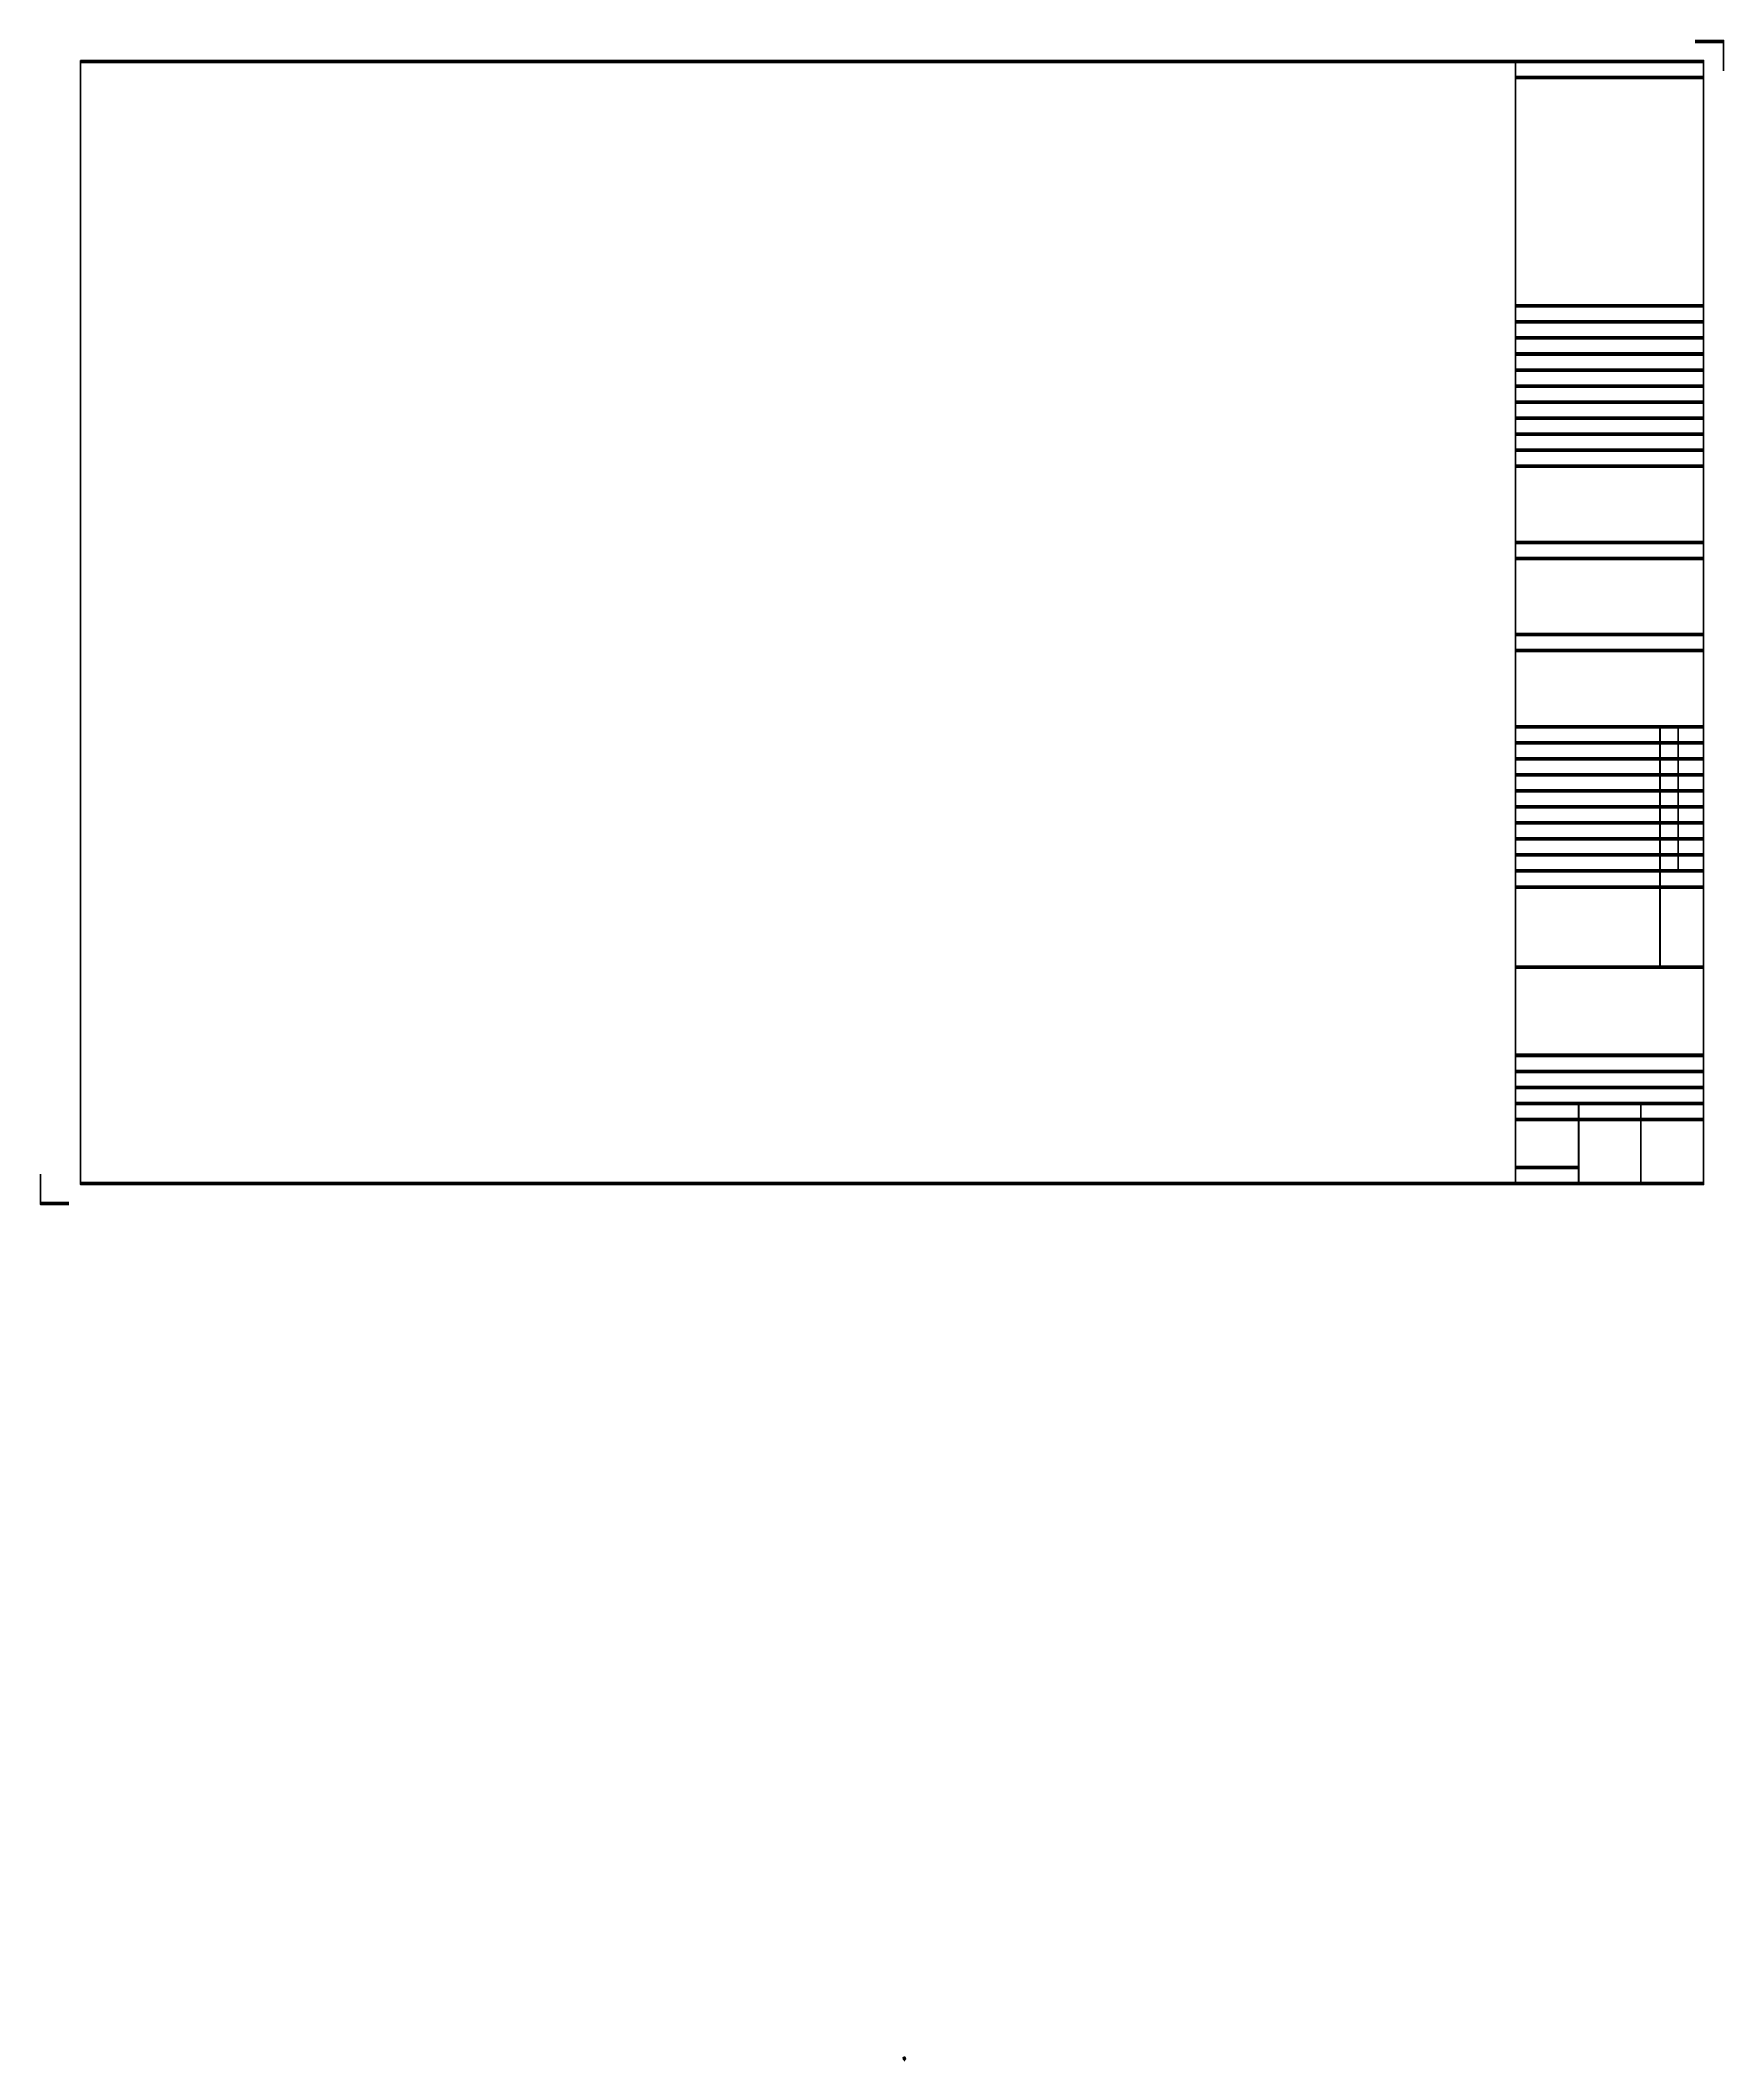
# Paper-space layout 'Layout1' of a CAD drawing. Header units: millimetres. Extents: x -16689 to 15801, y -12 to 38962.
# The model-space entities are those that its viewports show. They can reach past a viewport. Long polylines and large blocks are cut down to what shows.
import ezdxf
from ezdxf.enums import TextEntityAlignment as Align
from ezdxf.lldxf.tags import DXFTag

# ---------------------------------------------------------------- set-up
doc = ezdxf.new("R2010")
doc.units = ezdxf.units.MM
doc.header["$LTSCALE"] = 100
doc.header["$MEASUREMENT"] = 0
doc.linetypes.add('DOT2', pattern=[0.125, 0, -0.125])
doc.linetypes.add('HIDDEN', pattern=[0.375, 0.25, -0.125])
for name, color, linetype, lineweight in [('01. Sanitary Accessorys', 3, 'Continuous', 30), ('A-DIM', 76, 'Continuous', 0), ('bloke', 210, 'Continuous', 20), ('delivery pipe', 150, 'Continuous', 20), ('Dim-Text', 4, 'Continuous', 15), ('dime', 9, 'Continuous', 20), ('EFECTOS', 151, 'Continuous', 20), ('fire hydrant', 1, 'F', 15), ('HATCH', 8, 'Continuous', 9), ('pampe', 20, 'Continuous', 25), ('suction pipe', 4, 'Continuous', 20)]:
    doc.layers.add(name, color=color, linetype=linetype, lineweight=lineweight)
for name, color, linetype in [('A-HATCH', 251, 'Continuous'), ('A-STR', 4, 'Continuous'), ('boiler', 255, 'Continuous'), ('DINDING', 20, 'Continuous'), ('KOP', 7, 'Continuous'), ('LANDSCAPE', 41, 'Continuous'), ('LS-Anno-Attr', 2, 'Continuous'), ('LS-Anno-Level', 4, 'Continuous'), ('M-WS-HW', 1, 'HOT_WATER'), ('PLANTA', 7, 'Continuous'), ('pohon', 3, 'Continuous'), ('POTONGAN', 5, 'Continuous'), ('PROFIL', 40, 'Continuous'), ('RAILING', 32, 'Continuous'), ('text', 5, 'Continuous'), ('water', 150, 'DOT2')]:
    doc.layers.add(name, color=color, linetype=linetype)
doc.styles.add('50', font='arial.ttf', dxfattribs={"height": 150})
doc.styles.add('ARIAL', font='')
doc.styles.add('DIM25', font='simplex.shx', dxfattribs={"width": 0.85, "height": 50})
doc.styles.add('DIM50', font='simplex.shx', dxfattribs={"width": 0.85, "height": 100})
doc.styles.add('GOTHICE', font='Gothice')
doc.styles.add('Light 1-250', font='simplex.shx', dxfattribs={"width": 0.75, "height": 0.5})
doc.styles.add('MH text', font='arial.ttf', dxfattribs={"height": 15})
doc.styles.add('ROMANS', font='romans.shx')
doc.styles.add('STYLE1', font='arial.ttf', dxfattribs={"height": 0.3})
doc.styles.add('W-100', font='SIMPLEX.SHX', dxfattribs={"width": 0.8, "height": 100})
doc.styles.get('ARIAL').set_extended_font_data('Arial Black')
tags = doc.linetypes.add('DASHDOT', pattern=[1, 0.5, -0.25, 0, -0.25]).pattern_tags.tags
tags[10:11] = [DXFTag(74, 4), DXFTag(75, 0), DXFTag(340, '0'), DXFTag(46, 1.0), DXFTag(50, 0.0), DXFTag(44, 0.0), DXFTag(45, 0.0)]
tags[8:9] = [DXFTag(74, 4), DXFTag(75, 0), DXFTag(340, '0'), DXFTag(46, 1.0), DXFTag(50, 0.0), DXFTag(44, 0.0), DXFTag(45, 0.0)]
tags[6:7] = [DXFTag(74, 4), DXFTag(75, 0), DXFTag(340, '0'), DXFTag(46, 1.0), DXFTag(50, 0.0), DXFTag(44, 0.0), DXFTag(45, 0.0)]
tags[4:5] = [DXFTag(74, 4), DXFTag(75, 0), DXFTag(340, '0'), DXFTag(46, 1.0), DXFTag(50, 0.0), DXFTag(44, 0.0), DXFTag(45, 0.0)]
tags = doc.linetypes.add('DASHED2', pattern=[0.375, 0.25, -0.125]).pattern_tags.tags
tags[6:7] = [DXFTag(74, 4), DXFTag(75, 0), DXFTag(340, '0'), DXFTag(46, 1.0), DXFTag(50, 0.0), DXFTag(44, 0.0), DXFTag(45, 0.0)]
tags[4:5] = [DXFTag(74, 4), DXFTag(75, 0), DXFTag(340, '0'), DXFTag(46, 1.0), DXFTag(50, 0.0), DXFTag(44, 0.0), DXFTag(45, 0.0)]
tags = doc.linetypes.add('F', pattern='A,102.015415,-4.334461,["FH",STYLE1,S=2,R=0,X=0,Y=-9.07708],-39.377244,103.938065', length=249.665185).pattern_tags.tags
tags[6] = DXFTag(74, 10)
doc.linetypes.add('HOT_WATER', pattern='A,25,-2,["HW",ROMANS,S=1,R=0,X=-1.5,Y=-0.5],-1', length=28)
doc.dimstyles.new('DIM25', dxfattribs={"dimtxt": 500, "dimasz": 1, "dimexe": 25, "dimexo": 20, "dimgap": 25, "dimtad": 1, "dimdec": 0, "dimzin": 0, "dimdsep": 46, "dimtxsty": 'DIM25', "dimblk": 'Tick', "dimcen": 0.09, "dimdle": 25, "dimclrd": 256, "dimclre": 256, "dimclrt": 1, "dimadec": 0, "dimazin": 0, "dimtfac": 1, "dimtdec": 0, "dimtix": 1, "dimtmove": 2, "dimatfit": 3, "dimldrblk": 'Tick', "dimfxl": 1, "dimtolj": 1, "dimtzin": 0, "dimlwd": 5, "dimarcsym": 0})
doc.dimstyles.new('DIM50', dxfattribs={"dimtxt": 50, "dimasz": 2, "dimexe": 25, "dimexo": 20, "dimgap": 50, "dimtad": 1, "dimdec": 0, "dimzin": 0, "dimdsep": 46, "dimtxsty": 'DIM50', "dimblk": 'Tick', "dimcen": 0.09, "dimdle": 25, "dimclrd": 256, "dimclre": 256, "dimclrt": 1, "dimadec": 0, "dimazin": 0, "dimtfac": 1, "dimtdec": 0, "dimtix": 1, "dimtmove": 2, "dimatfit": 3, "dimldrblk": 'Tick', "dimfxl": 1, "dimtolj": 1, "dimtzin": 0, "dimlwd": 5, "dimarcsym": 0})
pattern_1 = [(45, (3331.93, -11291.416), (13.258252, 48.613591), [62.5, -12.5, 0, -12.5])]
pattern_2 = [(50, (3331.93, -11291.42), (143.45204, -12.55043), [15, -165]), (355, (3331.93, -11291.42), (-27.7503, 150.4384), [12, -132]), (100.4514, (3343.88, -11292.46), (115.7019, 137.8879), [12.74804, -140.2284]), (46.1842, (3331.93, -11251.42), (213.4482, -33.1038), [22.5, -247.5]), (96.6356, (3349.72, -11254.18), (186.9325, 194.8236), [19.122, -210.3426]), (351.1842, (3331.93, -11251.42), (186.9324, 194.8237), [18, -198]), (21, (3351.93, -11261.42), (119.3814, -80.5238), [15, -165]), (326, (3351.93, -11261.42), (48.6631, 145.03), [12, -132]), (71.4514, (3361.88, -11268.13), (168.0445, 64.5061), [12.74804, -140.2284]), (37.5, (3331.93, -11291.416), (2.43197, 66.57877), [0, -130.4, 0, -134, 0, -132.5]), (7.5, (3331.93, -11291.416), (52.6139, 78.88234), [0, -76.4, 0, -127.4, 0, -50.5]), (327.5, (3287.33, -11291.416), (106.76449, -4.51097), [0, -50, 0, -156, 0, -207]), (317.5, (3267.33, -11291.42), (116.63723, 20.021), [0, -65, 0, -103.6, 0, -147])]

# ---------------------------------------------------------------- blocks, each defined once
blk = doc.blocks.new('Kop-A3')
at = {"layer": 'KOP'}
blk.add_line((161.47, 13.5), (161.47, 293.5), dxfattribs=at)
at = {"layer": 'KOP', "color": 155}
for p, q in [((161.47, 289.5), (208.36, 289.5)), ((161.47, 196.5), (208.36, 196.5)), ((161.47, 192.5), (208.36, 192.5)), ((161.47, 173.5), (208.36, 173.5)), ((161.47, 169.5), (208.36, 169.5)), ((161.47, 150.5), (208.36, 150.5)), ((161.47, 146.5), (208.36, 146.5)), ((161.47, 127.5), (208.36, 127.5)), ((197.49, 67.57), (197.49, 127.5)), ((161.47, 123.5), (208.36, 123.5)), ((161.47, 111.5), (208.36, 111.5)), ((161.47, 107.5), (208.36, 107.5)), ((161.47, 91.5), (208.36, 91.5)), ((161.47, 87.5), (208.36, 87.5)), ((161.47, 67.5), (208.36, 67.5)), ((161.47, 45.5), (208.36, 45.5)), ((161.47, 33.5), (208.36, 33.5)), ((177.2, 13.5), (177.2, 33.5)), ((192.73, 13.5), (192.73, 33.5)), ((161.47, 29.5), (208.36, 29.5))]:
    blk.add_line(p, q, dxfattribs=at)
at = {"layer": 'KOP', "color": 251}
for p, q in [((161.47, 232.5), (208.36, 232.5)), ((161.47, 228.5), (208.36, 228.5)), ((161.47, 224.5), (208.36, 224.5)), ((161.47, 220.5), (208.36, 220.5)), ((161.47, 216.5), (208.36, 216.5)), ((161.47, 212.5), (208.36, 212.5)), ((161.47, 208.5), (208.36, 208.5)), ((161.47, 204.5), (208.36, 204.5)), ((161.47, 200.5), (208.36, 200.5)), ((161.47, 196.5), (208.36, 196.5)), ((202.06, 91.5), (202.06, 127.5)), ((161.47, 119.5), (208.36, 119.5)), ((161.47, 115.5), (208.36, 115.5)), ((161.47, 103.5), (208.36, 103.5)), ((161.47, 99.5), (208.36, 99.5)), ((161.47, 95.5), (208.36, 95.5)), ((161.47, 41.5), (208.36, 41.5)), ((161.47, 37.5), (208.36, 37.5)), ((161.47, 17.5), (177.01, 17.5))]:
    blk.add_line(p, q, dxfattribs=at)
at = {"layer": 'KOP'}
for points in [[(213.36, 291.43), (213.36, 298.5), (206.29, 298.5)], [(213.36, 291.43), (213.36, 298.5), (206.29, 298.5)], [(-206.64, 15.57), (-206.64, 8.5), (-199.57, 8.5)], [(-206.64, 15.57), (-206.64, 8.5), (-199.57, 8.5)]]:
    blk.add_lwpolyline(points, dxfattribs=at)
blk.add_lwpolyline([(-196.64, 293.5), (-196.64, 13.5), (208.36, 13.5), (208.36, 293.5)], close=True, dxfattribs=at)
blk = doc.blocks.new('Tick')
at = {"const_width": 4}
blk.add_lwpolyline([(-7, -7), (7, 7)], dxfattribs=at)
blk = doc.blocks.new('*D8')
at = {"layer": 'A-DIM', "lineweight": 5, "transparency": 16777216}
for p, q in [((23317, 52925), (24796, 53635)), ((28215, 55276), (25218, 53837))]:
    blk.add_line(p, q, dxfattribs=at)
at = {"layer": 'DEFPOINTS', "color": 0, "lineweight": 25, "transparency": 16777216}
for p in [(23315, 52924), (28192, 55265)]:
    blk.add_point(p, dxfattribs=at)
at = {"layer": 'A-DIM', "lineweight": 5, "transparency": 16777216, "xscale": 2, "yscale": 2, "zscale": 2, "rotation": 205.6443982016792}
blk.add_blockref('Tick', (23315, 52924), dxfattribs=at)
at = {"layer": 'A-DIM', "color": 1, "transparency": 16777216, "insert": (25007, 53736), "char_height": 100, "attachment_point": 5, "rotation": 25.6443982, "style": 'DIM50'}
blk.add_mtext('\\A1;R5410', dxfattribs=at)
blk = doc.blocks.new('*D9')
at = {"layer": 'A-DIM', "lineweight": 5, "transparency": 16777216}
for p, q in [((24912, 52629), (26389, 53815)), ((28212, 55281), (26754, 54109))]:
    blk.add_line(p, q, dxfattribs=at)
at = {"layer": 'DEFPOINTS', "color": 0, "lineweight": 25, "transparency": 16777216}
for p in [(24911, 52628), (28192, 55265)]:
    blk.add_point(p, dxfattribs=at)
at = {"layer": 'A-DIM', "lineweight": 5, "transparency": 16777216, "xscale": 2, "yscale": 2, "zscale": 2, "rotation": 218.7909745204203}
blk.add_blockref('Tick', (24911, 52628), dxfattribs=at)
at = {"layer": 'A-DIM', "color": 1, "transparency": 16777216, "insert": (26571, 53962), "char_height": 100, "attachment_point": 5, "rotation": 38.79097452, "style": 'DIM50'}
blk.add_mtext('\\A1;R4210', dxfattribs=at)
blk = doc.blocks.new('*D10')
at = {"layer": 'A-DIM', "lineweight": 5, "transparency": 16777216}
for p, q in [((27839, 53085), (27976, 53930)), ((28196, 55290), (28051, 54392))]:
    blk.add_line(p, q, dxfattribs=at)
at = {"layer": 'DEFPOINTS', "color": 0, "lineweight": 25, "transparency": 16777216}
for p in [(27838, 53083), (28192, 55265)]:
    blk.add_point(p, dxfattribs=at)
at = {"layer": 'A-DIM', "lineweight": 5, "transparency": 16777216, "xscale": 2, "yscale": 2, "zscale": 2, "rotation": 260.7859781665856}
blk.add_blockref('Tick', (27838, 53083), dxfattribs=at)
at = {"layer": 'A-DIM', "color": 1, "transparency": 16777216, "insert": (28013, 54161), "char_height": 100, "attachment_point": 5, "rotation": 80.78597817, "style": 'DIM50'}
blk.add_mtext('\\A1;R2210', dxfattribs=at)
blk = doc.blocks.new('*D11')
at = {"layer": 'A-DIM', "lineweight": 5, "transparency": 16777216}
for p, q in [((28180, 55287), (28340, 54994)), ((28669, 54389), (28564, 54583))]:
    blk.add_line(p, q, dxfattribs=at)
at = {"layer": 'DEFPOINTS', "color": 0, "lineweight": 25, "transparency": 16777216}
for p in [(28192, 55265), (28670, 54387)]:
    blk.add_point(p, dxfattribs=at)
at = {"layer": 'A-DIM', "lineweight": 5, "transparency": 16777216, "xscale": 2, "yscale": 2, "zscale": 2, "rotation": 298.5544709218597}
blk.add_blockref('Tick', (28670, 54387), dxfattribs=at)
at = {"layer": 'A-DIM', "color": 1, "transparency": 16777216, "insert": (28452, 54788), "char_height": 100, "attachment_point": 5, "rotation": 298.55447092, "style": 'DIM50'}
blk.add_mtext('\\A1;R1000', dxfattribs=at)
blk = doc.blocks.new('*D12')
at = {"layer": 'A-DIM', "lineweight": -2, "transparency": 16777216}
for p, q in [((22726, 34607), (22394, 34607)), ((22726, 34207), (22394, 34207))]:
    blk.add_line(p, q, dxfattribs=at)
at = {"layer": 'A-DIM', "lineweight": 5, "transparency": 16777216}
blk.add_line((22419, 34209), (22419, 34605), dxfattribs=at)
at = {"layer": 'DEFPOINTS', "color": 0, "transparency": 16777216}
for p in [(22419, 34607), (22746, 34607), (22746, 34207)]:
    blk.add_point(p, dxfattribs=at)
at = {"layer": 'A-DIM', "lineweight": 5, "transparency": 16777216, "xscale": 2, "yscale": 2, "zscale": 2}
for p, rotation in [((22419, 34607), 90), ((22419, 34207), 270)]:
    blk.add_blockref('Tick', p, dxfattribs=dict(at, rotation=rotation))
at = {"layer": 'A-DIM', "color": 1, "transparency": 16777216, "insert": (22319, 34407), "char_height": 100, "attachment_point": 5, "rotation": 90, "style": 'DIM50'}
blk.add_mtext('\\A1;400', dxfattribs=at)
blk = doc.blocks.new('*D13')
at = {"layer": 'A-DIM', "lineweight": 5, "transparency": 16777216}
blk.add_line((28156, 35009), (28156, 35405), dxfattribs=at)
at = {"layer": 'A-DIM', "lineweight": -2, "transparency": 16777216}
for p, q in [((28176, 35407), (28181, 35407)), ((28176, 35007), (28181, 35007))]:
    blk.add_line(p, q, dxfattribs=at)
at = {"layer": 'DEFPOINTS', "color": 0, "transparency": 16777216}
for p in [(28156, 35407), (28156, 35407), (28156, 35007)]:
    blk.add_point(p, dxfattribs=at)
at = {"layer": 'A-DIM', "lineweight": 5, "transparency": 16777216, "xscale": 2, "yscale": 2, "zscale": 2}
for p, rotation in [((28156, 35407), 90), ((28156, 35007), 270)]:
    blk.add_blockref('Tick', p, dxfattribs=dict(at, rotation=rotation))
at = {"layer": 'A-DIM', "color": 1, "transparency": 16777216, "insert": (28056, 35207), "char_height": 100, "attachment_point": 5, "rotation": 90, "style": 'DIM50'}
blk.add_mtext('\\A1;400', dxfattribs=at)
blk = doc.blocks.new('*D14')
at = {"layer": 'A-DIM', "lineweight": -2, "transparency": 16777216}
for p, q in [((22746, 34187), (22746, 33352)), ((33567, 34187), (33567, 33352))]:
    blk.add_line(p, q, dxfattribs=at)
at = {"layer": 'A-DIM', "lineweight": 5, "transparency": 16777216}
blk.add_line((22748, 33377), (33565, 33377), dxfattribs=at)
at = {"layer": 'DEFPOINTS', "color": 0, "transparency": 16777216}
for p in [(22746, 34207), (33567, 34207), (33567, 33377)]:
    blk.add_point(p, dxfattribs=at)
at = {"layer": 'A-DIM', "lineweight": 5, "transparency": 16777216, "xscale": 2, "yscale": 2, "zscale": 2, "rotation": 180}
blk.add_blockref('Tick', (22746, 33377), dxfattribs=at)
at = {"layer": 'A-DIM', "lineweight": 5, "transparency": 16777216, "xscale": 2, "yscale": 2, "zscale": 2}
blk.add_blockref('Tick', (33567, 33377), dxfattribs=at)
at = {"layer": 'A-DIM', "color": 1, "transparency": 16777216, "insert": (28156, 33477), "char_height": 100, "attachment_point": 5, "style": 'DIM50'}
blk.add_mtext('\\A1;10820', dxfattribs=at)
blk = doc.blocks.new('*D15')
at = {"layer": 'A-DIM', "lineweight": -2, "transparency": 16777216}
for p, q in [((22746, 34187), (22746, 33926)), ((23946, 34187), (23946, 33926))]:
    blk.add_line(p, q, dxfattribs=at)
at = {"layer": 'A-DIM', "lineweight": 5, "transparency": 16777216}
blk.add_line((22748, 33951), (23944, 33951), dxfattribs=at)
at = {"layer": 'DEFPOINTS', "color": 0, "lineweight": 25, "transparency": 16777216}
for p in [(22746, 34207), (23946, 34207), (23946, 33951)]:
    blk.add_point(p, dxfattribs=at)
at = {"layer": 'A-DIM', "lineweight": 5, "transparency": 16777216, "xscale": 2, "yscale": 2, "zscale": 2, "rotation": 180}
blk.add_blockref('Tick', (22746, 33951), dxfattribs=at)
at = {"layer": 'A-DIM', "lineweight": 5, "transparency": 16777216, "xscale": 2, "yscale": 2, "zscale": 2}
blk.add_blockref('Tick', (23946, 33951), dxfattribs=at)
at = {"layer": 'A-DIM', "color": 1, "transparency": 16777216, "insert": (23346, 34051), "char_height": 100, "attachment_point": 5, "style": 'DIM50'}
blk.add_mtext('\\A1;1200', dxfattribs=at)
blk = doc.blocks.new('*D16')
at = {"layer": 'A-DIM', "lineweight": -2, "transparency": 16777216}
for p, q in [((23946, 34146), (23946, 33745)), ((32367, 34587), (32367, 33745))]:
    blk.add_line(p, q, dxfattribs=at)
at = {"layer": 'A-DIM', "lineweight": 5, "transparency": 16777216}
blk.add_line((23948, 33770), (32365, 33770), dxfattribs=at)
at = {"layer": 'DEFPOINTS', "color": 0, "transparency": 16777216}
for p in [(23946, 34166), (32367, 34607), (32367, 33770)]:
    blk.add_point(p, dxfattribs=at)
at = {"layer": 'A-DIM', "lineweight": 5, "transparency": 16777216, "xscale": 2, "yscale": 2, "zscale": 2, "rotation": 180}
blk.add_blockref('Tick', (23946, 33770), dxfattribs=at)
at = {"layer": 'A-DIM', "lineweight": 5, "transparency": 16777216, "xscale": 2, "yscale": 2, "zscale": 2}
blk.add_blockref('Tick', (32367, 33770), dxfattribs=at)
at = {"layer": 'A-DIM', "color": 1, "transparency": 16777216, "insert": (28156, 33870), "char_height": 100, "attachment_point": 5, "style": 'DIM50'}
blk.add_mtext('\\A1;8420', dxfattribs=at)
blk = doc.blocks.new('*D17')
at = {"layer": 'A-DIM', "lineweight": -2, "transparency": 16777216}
for p, q in [((32367, 34587), (32367, 33745)), ((33567, 34187), (33567, 33745))]:
    blk.add_line(p, q, dxfattribs=at)
at = {"layer": 'A-DIM', "lineweight": 5, "transparency": 16777216}
blk.add_line((32369, 33770), (33565, 33770), dxfattribs=at)
at = {"layer": 'DEFPOINTS', "color": 0, "transparency": 16777216}
for p in [(32367, 34607), (33567, 34207), (33567, 33770)]:
    blk.add_point(p, dxfattribs=at)
at = {"layer": 'A-DIM', "lineweight": 5, "transparency": 16777216, "xscale": 2, "yscale": 2, "zscale": 2, "rotation": 180}
blk.add_blockref('Tick', (32367, 33770), dxfattribs=at)
at = {"layer": 'A-DIM', "lineweight": 5, "transparency": 16777216, "xscale": 2, "yscale": 2, "zscale": 2}
blk.add_blockref('Tick', (33567, 33770), dxfattribs=at)
at = {"layer": 'A-DIM', "color": 1, "transparency": 16777216, "insert": (32967, 33870), "char_height": 100, "attachment_point": 5, "style": 'DIM50'}
blk.add_mtext('\\A1;1200', dxfattribs=at)
blk = doc.blocks.new('*D18')
at = {"layer": 'A-DIM', "lineweight": -2, "transparency": 16777216}
for p, q in [((25946, 34987), (25946, 33953)), ((30367, 34987), (30367, 33953))]:
    blk.add_line(p, q, dxfattribs=at)
at = {"layer": 'A-DIM', "lineweight": 5, "transparency": 16777216}
blk.add_line((25948, 33978), (30365, 33978), dxfattribs=at)
at = {"layer": 'DEFPOINTS', "color": 0, "transparency": 16777216}
for p in [(25946, 35007), (30367, 35007), (30367, 33978)]:
    blk.add_point(p, dxfattribs=at)
at = {"layer": 'A-DIM', "lineweight": 5, "transparency": 16777216, "xscale": 2, "yscale": 2, "zscale": 2, "rotation": 180}
blk.add_blockref('Tick', (25946, 33978), dxfattribs=at)
at = {"layer": 'A-DIM', "lineweight": 5, "transparency": 16777216, "xscale": 2, "yscale": 2, "zscale": 2}
blk.add_blockref('Tick', (30367, 33978), dxfattribs=at)
at = {"layer": 'A-DIM', "color": 1, "transparency": 16777216, "insert": (28156, 34078), "char_height": 100, "attachment_point": 5, "style": 'DIM50'}
blk.add_mtext('\\A1;4420', dxfattribs=at)
blk = doc.blocks.new('*D19')
at = {"layer": 'A-DIM', "lineweight": -2, "transparency": 16777216}
for p, q in [((23946, 34187), (23946, 33951)), ((25946, 34987), (25946, 33951))]:
    blk.add_line(p, q, dxfattribs=at)
at = {"layer": 'A-DIM', "lineweight": 5, "transparency": 16777216}
blk.add_line((25944, 33976), (23948, 33976), dxfattribs=at)
at = {"layer": 'DEFPOINTS', "color": 0, "transparency": 16777216}
for p in [(23946, 34207), (23946, 33976), (25946, 35007)]:
    blk.add_point(p, dxfattribs=at)
at = {"layer": 'A-DIM', "lineweight": 5, "transparency": 16777216, "xscale": 2, "yscale": 2, "zscale": 2, "rotation": 180}
blk.add_blockref('Tick', (23946, 33976), dxfattribs=at)
at = {"layer": 'A-DIM', "lineweight": 5, "transparency": 16777216, "xscale": 2, "yscale": 2, "zscale": 2}
blk.add_blockref('Tick', (25946, 33976), dxfattribs=at)
at = {"layer": 'A-DIM', "color": 1, "transparency": 16777216, "insert": (24946, 34076), "char_height": 100, "attachment_point": 5, "style": 'DIM50'}
blk.add_mtext('\\A1;2000', dxfattribs=at)
blk = doc.blocks.new('*D20')
at = {"layer": 'A-DIM', "lineweight": -2, "transparency": 16777216}
for p, q in [((30367, 34587), (30367, 33948)), ((32367, 34587), (32367, 33948))]:
    blk.add_line(p, q, dxfattribs=at)
at = {"layer": 'A-DIM', "lineweight": 5, "transparency": 16777216}
blk.add_line((30369, 33973), (32365, 33973), dxfattribs=at)
at = {"layer": 'DEFPOINTS', "color": 0, "transparency": 16777216}
for p in [(30367, 34607), (32367, 34607), (32367, 33973)]:
    blk.add_point(p, dxfattribs=at)
at = {"layer": 'A-DIM', "lineweight": 5, "transparency": 16777216, "xscale": 2, "yscale": 2, "zscale": 2, "rotation": 180}
blk.add_blockref('Tick', (30367, 33973), dxfattribs=at)
at = {"layer": 'A-DIM', "lineweight": 5, "transparency": 16777216, "xscale": 2, "yscale": 2, "zscale": 2}
blk.add_blockref('Tick', (32367, 33973), dxfattribs=at)
at = {"layer": 'A-DIM', "color": 1, "transparency": 16777216, "insert": (31367, 34073), "char_height": 100, "attachment_point": 5, "style": 'DIM50'}
blk.add_mtext('\\A1;2000', dxfattribs=at)
blk = doc.blocks.new('*D21')
at = {"layer": 'A-DIM', "lineweight": -2, "transparency": 16777216}
for p, q in [((22726, 23061), (22440, 23061)), ((22726, 22661), (22440, 22661))]:
    blk.add_line(p, q, dxfattribs=at)
at = {"layer": 'A-DIM', "lineweight": 5, "transparency": 16777216}
blk.add_line((22465, 22663), (22465, 23059), dxfattribs=at)
at = {"layer": 'DEFPOINTS', "color": 0, "transparency": 16777216}
for p in [(22465, 23061), (22746, 23061), (22746, 22661)]:
    blk.add_point(p, dxfattribs=at)
at = {"layer": 'A-DIM', "lineweight": 5, "transparency": 16777216, "xscale": 2, "yscale": 2, "zscale": 2}
for p, rotation in [((22465, 23061), 90), ((22465, 22661), 270)]:
    blk.add_blockref('Tick', p, dxfattribs=dict(at, rotation=rotation))
at = {"layer": 'A-DIM', "color": 1, "transparency": 16777216, "insert": (22365, 22861), "char_height": 100, "attachment_point": 5, "rotation": 90, "style": 'DIM50'}
blk.add_mtext('\\A1;400', dxfattribs=at)
blk = doc.blocks.new('*D22')
at = {"layer": 'A-DIM', "lineweight": -2, "transparency": 16777216}
for p, q in [((22966, 23061), (23255, 23061)), ((22966, 22861), (23255, 22861))]:
    blk.add_line(p, q, dxfattribs=at)
at = {"layer": 'A-DIM', "lineweight": 5, "transparency": 16777216}
for p, q in [((23230, 23063), (23230, 23065)), ((23230, 22861), (23230, 23061)), ((23230, 22859), (23230, 22857))]:
    blk.add_line(p, q, dxfattribs=at)
at = {"layer": 'DEFPOINTS', "color": 0, "transparency": 16777216}
for p in [(22946, 23061), (22946, 22861), (23230, 23061)]:
    blk.add_point(p, dxfattribs=at)
at = {"layer": 'A-DIM', "lineweight": 5, "transparency": 16777216, "xscale": 2, "yscale": 2, "zscale": 2}
for p, rotation in [((23230, 23061), 270), ((23230, 22861), 90)]:
    blk.add_blockref('Tick', p, dxfattribs=dict(at, rotation=rotation))
at = {"layer": 'A-DIM', "color": 1, "transparency": 16777216, "insert": (23130, 22961), "char_height": 100, "attachment_point": 5, "rotation": 90, "style": 'DIM50'}
blk.add_mtext('\\A1;200', dxfattribs=at)
blk = doc.blocks.new('*D23')
at = {"layer": 'A-DIM', "lineweight": -2, "transparency": 16777216}
for p, q in [((23926, 23461), (23600, 23461)), ((23926, 22861), (23600, 22861))]:
    blk.add_line(p, q, dxfattribs=at)
at = {"layer": 'A-DIM', "lineweight": 5, "transparency": 16777216}
blk.add_line((23625, 22863), (23625, 23459), dxfattribs=at)
at = {"layer": 'DEFPOINTS', "color": 0, "transparency": 16777216}
for p in [(23625, 23461), (23946, 23461), (23946, 22861)]:
    blk.add_point(p, dxfattribs=at)
at = {"layer": 'A-DIM', "lineweight": 5, "transparency": 16777216, "xscale": 2, "yscale": 2, "zscale": 2}
for p, rotation in [((23625, 23461), 90), ((23625, 22861), 270)]:
    blk.add_blockref('Tick', p, dxfattribs=dict(at, rotation=rotation))
at = {"layer": 'A-DIM', "color": 1, "transparency": 16777216, "insert": (23525, 23161), "char_height": 100, "attachment_point": 5, "rotation": 90, "style": 'DIM50'}
blk.add_mtext('\\A1;600', dxfattribs=at)
blk = doc.blocks.new('*D24')
at = {"layer": 'A-DIM', "lineweight": -2, "transparency": 16777216}
for p, q in [((24166, 23461), (24519, 23461)), ((24166, 23341), (24519, 23341))]:
    blk.add_line(p, q, dxfattribs=at)
at = {"layer": 'A-DIM', "lineweight": 5, "transparency": 16777216}
for p, q in [((24494, 23463), (24494, 23465)), ((24494, 23461), (24494, 23341)), ((24494, 23339), (24494, 23337))]:
    blk.add_line(p, q, dxfattribs=at)
at = {"layer": 'DEFPOINTS', "color": 0, "transparency": 16777216}
for p in [(24146, 23461), (24146, 23341), (24494, 23341)]:
    blk.add_point(p, dxfattribs=at)
at = {"layer": 'A-DIM', "lineweight": 5, "transparency": 16777216, "xscale": 2, "yscale": 2, "zscale": 2}
for p, rotation in [((24494, 23461), 270), ((24494, 23341), 90)]:
    blk.add_blockref('Tick', p, dxfattribs=dict(at, rotation=rotation))
at = {"layer": 'A-DIM', "color": 1, "transparency": 16777216, "insert": (24394, 23401), "char_height": 100, "attachment_point": 5, "rotation": 90, "style": 'DIM50'}
blk.add_mtext('\\A1;120', dxfattribs=at)
blk = doc.blocks.new('*D25')
at = {"layer": 'A-DIM', "lineweight": 5, "transparency": 16777216}
for p, q in [((22744, 22140), (22742, 22140)), ((22746, 22140), (22946, 22140)), ((22948, 22140), (22950, 22140))]:
    blk.add_line(p, q, dxfattribs=at)
at = {"layer": 'A-DIM', "lineweight": -2, "transparency": 16777216}
for p, q in [((22746, 22426), (22746, 22115)), ((22946, 22626), (22946, 22115))]:
    blk.add_line(p, q, dxfattribs=at)
at = {"layer": 'DEFPOINTS', "color": 0, "transparency": 16777216}
for p in [(22746, 22446), (22946, 22646), (22946, 22140)]:
    blk.add_point(p, dxfattribs=at)
at = {"layer": 'A-DIM', "lineweight": 5, "transparency": 16777216, "xscale": 2, "yscale": 2, "zscale": 2}
blk.add_blockref('Tick', (22746, 22140), dxfattribs=at)
at = {"layer": 'A-DIM', "lineweight": 5, "transparency": 16777216, "xscale": 2, "yscale": 2, "zscale": 2, "rotation": 180}
blk.add_blockref('Tick', (22946, 22140), dxfattribs=at)
at = {"layer": 'A-DIM', "color": 1, "transparency": 16777216, "insert": (22846, 22240), "char_height": 100, "attachment_point": 5, "style": 'DIM50'}
blk.add_mtext('\\A1;200', dxfattribs=at)
blk = doc.blocks.new('*D26')
at = {"layer": 'A-DIM', "lineweight": -2, "transparency": 16777216}
for p, q in [((22946, 22626), (22946, 22115)), ((23946, 22626), (23946, 22115))]:
    blk.add_line(p, q, dxfattribs=at)
at = {"layer": 'A-DIM', "lineweight": 5, "transparency": 16777216}
blk.add_line((22948, 22140), (23944, 22140), dxfattribs=at)
at = {"layer": 'DEFPOINTS', "color": 0, "transparency": 16777216}
for p in [(22946, 22646), (23946, 22646), (23946, 22140)]:
    blk.add_point(p, dxfattribs=at)
at = {"layer": 'A-DIM', "lineweight": 5, "transparency": 16777216, "xscale": 2, "yscale": 2, "zscale": 2, "rotation": 180}
blk.add_blockref('Tick', (22946, 22140), dxfattribs=at)
at = {"layer": 'A-DIM', "lineweight": 5, "transparency": 16777216, "xscale": 2, "yscale": 2, "zscale": 2}
blk.add_blockref('Tick', (23946, 22140), dxfattribs=at)
at = {"layer": 'A-DIM', "color": 1, "transparency": 16777216, "insert": (23446, 22240), "char_height": 100, "attachment_point": 5, "style": 'DIM50'}
blk.add_mtext('\\A1;1000', dxfattribs=at)
blk = doc.blocks.new('*D27')
at = {"layer": 'A-DIM', "lineweight": 5, "transparency": 16777216}
for p, q in [((23944, 22140), (23942, 22140)), ((23946, 22140), (24146, 22140)), ((24148, 22140), (24150, 22140))]:
    blk.add_line(p, q, dxfattribs=at)
at = {"layer": 'A-DIM', "lineweight": -2, "transparency": 16777216}
for p, q in [((23946, 22626), (23946, 22115)), ((24146, 23106), (24146, 22115))]:
    blk.add_line(p, q, dxfattribs=at)
at = {"layer": 'DEFPOINTS', "color": 0, "transparency": 16777216}
for p in [(23946, 22646), (24146, 23126), (24146, 22140)]:
    blk.add_point(p, dxfattribs=at)
at = {"layer": 'A-DIM', "lineweight": 5, "transparency": 16777216, "xscale": 2, "yscale": 2, "zscale": 2}
blk.add_blockref('Tick', (23946, 22140), dxfattribs=at)
at = {"layer": 'A-DIM', "lineweight": 5, "transparency": 16777216, "xscale": 2, "yscale": 2, "zscale": 2, "rotation": 180}
blk.add_blockref('Tick', (24146, 22140), dxfattribs=at)
at = {"layer": 'A-DIM', "color": 1, "transparency": 16777216, "insert": (24046, 22240), "char_height": 100, "attachment_point": 5, "style": 'DIM50'}
blk.add_mtext('\\A1;200', dxfattribs=at)
blk = doc.blocks.new('*D28')
at = {"layer": 'A-DIM', "lineweight": -2, "transparency": 16777216}
for p, q in [((24146, 23106), (24146, 22115)), ((25946, 23106), (25946, 22115))]:
    blk.add_line(p, q, dxfattribs=at)
at = {"layer": 'A-DIM', "lineweight": 5, "transparency": 16777216}
blk.add_line((24148, 22140), (25944, 22140), dxfattribs=at)
at = {"layer": 'DEFPOINTS', "color": 0, "transparency": 16777216}
for p in [(24146, 23126), (25946, 23126), (25946, 22140)]:
    blk.add_point(p, dxfattribs=at)
at = {"layer": 'A-DIM', "lineweight": 5, "transparency": 16777216, "xscale": 2, "yscale": 2, "zscale": 2, "rotation": 180}
blk.add_blockref('Tick', (24146, 22140), dxfattribs=at)
at = {"layer": 'A-DIM', "lineweight": 5, "transparency": 16777216, "xscale": 2, "yscale": 2, "zscale": 2}
blk.add_blockref('Tick', (25946, 22140), dxfattribs=at)
at = {"layer": 'A-DIM', "color": 1, "transparency": 16777216, "insert": (25046, 22240), "char_height": 100, "attachment_point": 5, "style": 'DIM50'}
blk.add_mtext('\\A1;1800', dxfattribs=at)
blk = doc.blocks.new('*D29')
at = {"layer": 'A-DIM', "lineweight": 5, "transparency": 16777216}
for p, q in [((25944, 22140), (25942, 22140)), ((25946, 22140), (26146, 22140)), ((26148, 22140), (26150, 22140))]:
    blk.add_line(p, q, dxfattribs=at)
at = {"layer": 'A-DIM', "lineweight": -2, "transparency": 16777216}
for p, q in [((25946, 23106), (25946, 22115)), ((26146, 23506), (26146, 22115))]:
    blk.add_line(p, q, dxfattribs=at)
at = {"layer": 'DEFPOINTS', "color": 0, "transparency": 16777216}
for p in [(25946, 23126), (26146, 23526), (26146, 22140)]:
    blk.add_point(p, dxfattribs=at)
at = {"layer": 'A-DIM', "lineweight": 5, "transparency": 16777216, "xscale": 2, "yscale": 2, "zscale": 2}
blk.add_blockref('Tick', (25946, 22140), dxfattribs=at)
at = {"layer": 'A-DIM', "lineweight": 5, "transparency": 16777216, "xscale": 2, "yscale": 2, "zscale": 2, "rotation": 180}
blk.add_blockref('Tick', (26146, 22140), dxfattribs=at)
at = {"layer": 'A-DIM', "color": 1, "transparency": 16777216, "insert": (26046, 22240), "char_height": 100, "attachment_point": 5, "style": 'DIM50'}
blk.add_mtext('\\A1;200', dxfattribs=at)
blk = doc.blocks.new('*D30')
at = {"layer": 'A-DIM', "lineweight": -2, "transparency": 16777216}
for p, q in [((26146, 23506), (26146, 22115)), ((30167, 23506), (30167, 22115))]:
    blk.add_line(p, q, dxfattribs=at)
at = {"layer": 'A-DIM', "lineweight": 5, "transparency": 16777216}
blk.add_line((26148, 22140), (30165, 22140), dxfattribs=at)
at = {"layer": 'DEFPOINTS', "color": 0, "transparency": 16777216}
for p in [(26146, 23526), (30167, 23526), (30167, 22140)]:
    blk.add_point(p, dxfattribs=at)
at = {"layer": 'A-DIM', "lineweight": 5, "transparency": 16777216, "xscale": 2, "yscale": 2, "zscale": 2, "rotation": 180}
blk.add_blockref('Tick', (26146, 22140), dxfattribs=at)
at = {"layer": 'A-DIM', "lineweight": 5, "transparency": 16777216, "xscale": 2, "yscale": 2, "zscale": 2}
blk.add_blockref('Tick', (30167, 22140), dxfattribs=at)
at = {"layer": 'A-DIM', "color": 1, "transparency": 16777216, "insert": (28156, 22240), "char_height": 100, "attachment_point": 5, "style": 'DIM50'}
blk.add_mtext('\\A1;4020', dxfattribs=at)
blk = doc.blocks.new('*D31')
at = {"layer": 'A-DIM', "lineweight": 5, "transparency": 16777216}
for p, q in [((30165, 22140), (30163, 22140)), ((30167, 22140), (30367, 22140)), ((30369, 22140), (30371, 22140))]:
    blk.add_line(p, q, dxfattribs=at)
at = {"layer": 'A-DIM', "lineweight": -2, "transparency": 16777216}
for p, q in [((30167, 23506), (30167, 22115)), ((30367, 23106), (30367, 22115))]:
    blk.add_line(p, q, dxfattribs=at)
at = {"layer": 'DEFPOINTS', "color": 0, "transparency": 16777216}
for p in [(30167, 23526), (30367, 23126), (30367, 22140)]:
    blk.add_point(p, dxfattribs=at)
at = {"layer": 'A-DIM', "lineweight": 5, "transparency": 16777216, "xscale": 2, "yscale": 2, "zscale": 2}
blk.add_blockref('Tick', (30167, 22140), dxfattribs=at)
at = {"layer": 'A-DIM', "lineweight": 5, "transparency": 16777216, "xscale": 2, "yscale": 2, "zscale": 2, "rotation": 180}
blk.add_blockref('Tick', (30367, 22140), dxfattribs=at)
at = {"layer": 'A-DIM', "color": 1, "transparency": 16777216, "insert": (30267, 22240), "char_height": 100, "attachment_point": 5, "style": 'DIM50'}
blk.add_mtext('\\A1;200', dxfattribs=at)
blk = doc.blocks.new('*D32')
at = {"layer": 'A-DIM', "lineweight": -2, "transparency": 16777216}
for p, q in [((30367, 23106), (30367, 22101)), ((32167, 23106), (32167, 22101))]:
    blk.add_line(p, q, dxfattribs=at)
at = {"layer": 'A-DIM', "lineweight": 5, "transparency": 16777216}
blk.add_line((30369, 22126), (32165, 22126), dxfattribs=at)
at = {"layer": 'DEFPOINTS', "color": 0, "lineweight": 25, "transparency": 16777216}
for p in [(30367, 23126), (32167, 23126), (32167, 22126)]:
    blk.add_point(p, dxfattribs=at)
at = {"layer": 'A-DIM', "lineweight": 5, "transparency": 16777216, "xscale": 2, "yscale": 2, "zscale": 2, "rotation": 180}
blk.add_blockref('Tick', (30367, 22126), dxfattribs=at)
at = {"layer": 'A-DIM', "lineweight": 5, "transparency": 16777216, "xscale": 2, "yscale": 2, "zscale": 2}
blk.add_blockref('Tick', (32167, 22126), dxfattribs=at)
at = {"layer": 'A-DIM', "color": 1, "transparency": 16777216, "insert": (31267, 22226), "char_height": 100, "attachment_point": 5, "style": 'DIM50'}
blk.add_mtext('\\A1;1800', dxfattribs=at)
blk = doc.blocks.new('*D33')
at = {"layer": 'A-DIM', "lineweight": 5, "transparency": 16777216}
for p, q in [((32165, 22140), (32163, 22140)), ((32167, 22140), (32367, 22140)), ((32369, 22140), (32371, 22140))]:
    blk.add_line(p, q, dxfattribs=at)
at = {"layer": 'A-DIM', "lineweight": -2, "transparency": 16777216}
for p, q in [((32167, 23106), (32167, 22115)), ((32367, 22626), (32367, 22115))]:
    blk.add_line(p, q, dxfattribs=at)
at = {"layer": 'DEFPOINTS', "color": 0, "transparency": 16777216}
for p in [(32167, 23126), (32367, 22646), (32367, 22140)]:
    blk.add_point(p, dxfattribs=at)
at = {"layer": 'A-DIM', "lineweight": 5, "transparency": 16777216, "xscale": 2, "yscale": 2, "zscale": 2}
blk.add_blockref('Tick', (32167, 22140), dxfattribs=at)
at = {"layer": 'A-DIM', "lineweight": 5, "transparency": 16777216, "xscale": 2, "yscale": 2, "zscale": 2, "rotation": 180}
blk.add_blockref('Tick', (32367, 22140), dxfattribs=at)
at = {"layer": 'A-DIM', "color": 1, "transparency": 16777216, "insert": (32267, 22240), "char_height": 100, "attachment_point": 5, "style": 'DIM50'}
blk.add_mtext('\\A1;200', dxfattribs=at)
blk = doc.blocks.new('*D34')
at = {"layer": 'A-DIM', "lineweight": -2, "transparency": 16777216}
for p, q in [((32367, 22626), (32367, 22115)), ((33367, 22626), (33367, 22115))]:
    blk.add_line(p, q, dxfattribs=at)
at = {"layer": 'A-DIM', "lineweight": 5, "transparency": 16777216}
blk.add_line((32369, 22140), (33365, 22140), dxfattribs=at)
at = {"layer": 'DEFPOINTS', "color": 0, "lineweight": 25, "transparency": 16777216}
for p in [(32367, 22646), (33367, 22646), (33367, 22140)]:
    blk.add_point(p, dxfattribs=at)
at = {"layer": 'A-DIM', "lineweight": 5, "transparency": 16777216, "xscale": 2, "yscale": 2, "zscale": 2, "rotation": 180}
blk.add_blockref('Tick', (32367, 22140), dxfattribs=at)
at = {"layer": 'A-DIM', "lineweight": 5, "transparency": 16777216, "xscale": 2, "yscale": 2, "zscale": 2}
blk.add_blockref('Tick', (33367, 22140), dxfattribs=at)
at = {"layer": 'A-DIM', "color": 1, "transparency": 16777216, "insert": (32867, 22240), "char_height": 100, "attachment_point": 5, "style": 'DIM50'}
blk.add_mtext('\\A1;1000', dxfattribs=at)
blk = doc.blocks.new('*D35')
at = {"layer": 'A-DIM', "lineweight": 5, "transparency": 16777216}
for p, q in [((33365, 22140), (33363, 22140)), ((33367, 22140), (33567, 22140)), ((33569, 22140), (33571, 22140))]:
    blk.add_line(p, q, dxfattribs=at)
at = {"layer": 'A-DIM', "lineweight": -2, "transparency": 16777216}
for p, q in [((33367, 22626), (33367, 22115)), ((33567, 22426), (33567, 22115))]:
    blk.add_line(p, q, dxfattribs=at)
at = {"layer": 'DEFPOINTS', "color": 0, "transparency": 16777216}
for p in [(33367, 22646), (33567, 22446), (33567, 22140)]:
    blk.add_point(p, dxfattribs=at)
at = {"layer": 'A-DIM', "lineweight": 5, "transparency": 16777216, "xscale": 2, "yscale": 2, "zscale": 2}
blk.add_blockref('Tick', (33367, 22140), dxfattribs=at)
at = {"layer": 'A-DIM', "lineweight": 5, "transparency": 16777216, "xscale": 2, "yscale": 2, "zscale": 2, "rotation": 180}
blk.add_blockref('Tick', (33567, 22140), dxfattribs=at)
at = {"layer": 'A-DIM', "color": 1, "transparency": 16777216, "insert": (33467, 22240), "char_height": 100, "attachment_point": 5, "style": 'DIM50'}
blk.add_mtext('\\A1;200', dxfattribs=at)
blk = doc.blocks.new('*D36')
at = {"layer": 'A-DIM', "lineweight": -2, "transparency": 16777216}
for p, q in [((22746, 22426), (22746, 21728)), ((33567, 22426), (33567, 21728))]:
    blk.add_line(p, q, dxfattribs=at)
at = {"layer": 'A-DIM', "lineweight": 5, "transparency": 16777216}
blk.add_line((33565, 21753), (22748, 21753), dxfattribs=at)
at = {"layer": 'DEFPOINTS', "color": 0, "transparency": 16777216}
for p in [(22746, 22446), (22746, 21753), (33567, 22446)]:
    blk.add_point(p, dxfattribs=at)
at = {"layer": 'A-DIM', "lineweight": 5, "transparency": 16777216, "xscale": 2, "yscale": 2, "zscale": 2, "rotation": 180}
blk.add_blockref('Tick', (22746, 21753), dxfattribs=at)
at = {"layer": 'A-DIM', "lineweight": 5, "transparency": 16777216, "xscale": 2, "yscale": 2, "zscale": 2}
blk.add_blockref('Tick', (33567, 21753), dxfattribs=at)
at = {"layer": 'A-DIM', "color": 1, "transparency": 16777216, "insert": (28156, 21853), "char_height": 100, "attachment_point": 5, "style": 'DIM50'}
blk.add_mtext('\\A1;10820', dxfattribs=at)
blk = doc.blocks.new('air')
at = {"layer": 'A-HATCH', "linetype": 'Continuous', "flags": 128}
blk.add_lwpolyline([(0, 0, 0.451111609), (150, 0, 0.451111609), (300, 0, 0.451111609), (450, 0, 0.451111609), (600, 0, 0.451111609), (750, 0, 0.451111609), (900, 0, 0.451111609), (1050, 0, 0.451111609), (1200, 0)], format="xyb", dxfattribs=at)
blk = doc.blocks.new('A$C46902D6E')
at = {"layer": 'pohon', "linetype": 'Continuous'}
for points in [[(0, 0), (0, 0), (0, 0), (0, 0), (0, 0), (0, 0), (0, 0), (0, 0), (0, 0)], [(0, 0), (0, 0), (0, 0), (0, 0)], [(0, 0), (0, 0), (0, 0), (0, 0)], [(0, 0), (0, 0), (0, 0), (0, 0), (0, 0)], [(0, 0), (0, 0), (0, 0)], [(0, 0), (0, 0)], [(0, 0), (0, 0)], [(0, 0), (0, 0), (0, 0), (0, 0), (0, 0)], [(0, 0), (0, 0), (0, 0), (0, 0), (0, 0), (0, 0), (0, 0), (0, 0), (0, 0), (0, 0), (0, 0), (0, 0), (0, 0), (0, 0), (0, 0), (0, 0), (0, 0), (0, 0), (0, 0), (0, 0), (0, 0), (0, 0), (0, 0), (0, 0), (0, 0), (0, 0), (0, 0), (0, 0), (0, 0), (0, 0), (0, 0), (0, 0), (0, 0)], [(0, 0), (0, 0), (0, 0), (0, 0), (0, 0), (0, 0), (0, 0)], [(0, 0), (0, 0), (0, 0), (0, 0)], [(0, 0), (0, 0), (0, 0)], [(0, 0), (0, 0)], [(0, 0), (0, 0)], [(0, 0), (0, 0), (0, 0), (0, 0)], [(0, 0), (0, 0), (0, 0), (0, 0), (0, 0), (0, 0)], [(0, 0), (0, 0)], [(0, 0), (0, 0)], [(0, 0), (0, 0), (0, 0)], [(0, 0), (0, 0), (0, 0), (0, 0)], [(0, 0), (0, 0), (0, 0)], [(0, 0), (0, 0)], [(0, 0), (0, 0)], [(0, 0), (0, 0)], [(0, 0), (0, 0)], [(0, 0), (0, 0)]]:
    blk.add_lwpolyline(points, dxfattribs=at)
for points in [[(0, 0), (0, 0), (0, 0), (0, 0), (0, 0), (0, 0), (0, 0), (0, 0), (0, 0), (0, 0), (0, 0), (0, 0), (0, 0), (0, 0), (0, 0), (0, 0), (0, 0), (0, 0), (0, 0), (0, 0), (0, 0), (0, 0), (0, 0), (0, 0), (0, 0), (0, 0), (0, 0), (0, 0), (0, 0), (0, 0), (0, 0), (0, 0), (0, 0), (0, 0)], [(0, 0), (0, 0), (0, 0), (0, 0), (0, 0), (0, 0), (0, 0), (0, 0)], [(0, 0), (0, 0), (0, 0), (0, 0), (0, 0), (0, 0), (0, 0)], [(0, 0), (0, 0), (0, 0), (0, 0), (0, 0), (0, 0), (0, 0)], [(0, 0), (0, 0), (0, 0), (0, 0), (0, 0), (0, 0), (0, 0), (0, 0)], [(0, 0), (0, 0), (0, 0), (0, 0), (0, 0), (0, 0), (0, 0), (0, 0)], [(0, 0), (0, 0), (0, 0), (0, 0), (0, 0), (0, 0), (0, 0)], [(0, 0), (0, 0), (0, 0), (0, 0), (0, 0), (0, 0), (0, 0), (0, 0)], [(0, 0), (0, 0), (0, 0), (0, 0), (0, 0), (0, 0), (0, 0), (0, 0)], [(0, 0), (0, 0), (0, 0), (0, 0), (0, 0), (0, 0)], [(0, 0), (0, 0), (0, 0), (0, 0), (0, 0), (0, 0), (0, 0), (0, 0)], [(0, 0), (0, 0), (0, 0), (0, 0), (0, 0), (0, 0), (0, 0)], [(0, 0), (0, 0), (0, 0), (0, 0), (0, 0), (0, 0), (0, 0), (0, 0), (0, 0), (0, 0), (0, 0), (0, 0), (0, 0), (0, 0), (0, 0), (0, 0), (0, 0), (0, 0), (0, 0), (0, 0), (0, 0), (0, 0), (0, 0), (0, 0), (0, 0), (0, 0), (0, 0), (0, 0), (0, 0), (0, 0), (0, 0), (0, 0), (0, 0), (0, 0)], [(0, 0), (0, 0), (0, 0), (0, 0), (0, 0), (0, 0), (0, 0)], [(0, 0), (0, 0), (0, 0), (0, 0), (0, 0), (0, 0), (0, 0), (0, 0)], [(0, 0), (0, 0), (0, 0), (0, 0), (0, 0), (0, 0), (0, 0)], [(0, 0), (0, 0), (0, 0), (0, 0), (0, 0), (0, 0), (0, 0)]]:
    blk.add_lwpolyline(points, close=True, dxfattribs=at)
blk.add_lwpolyline([(0, 0, -0.098476), (0, 0, -0.098485), (0, 0, -0.098498), (0, 0, -0.098507), (0, 0, -0.098507), (0, 0, -0.098498), (0, 0, -0.098485), (0, 0, -0.098476), (0, 0, -0.098476), (0, 0, -0.098485), (0, 0, -0.098498), (0, 0, -0.098507), (0, 0, -0.098507), (0, 0, -0.098498), (0, 0, -0.098485), (0, 0, -0.098476)], format="xyb", close=True, dxfattribs=at)
blk.add_lwpolyline([(0, 0, -0.098476), (0, 0, -0.098485), (0, 0, -0.098498), (0, 0, -0.098507), (0, 0, -0.098507), (0, 0, -0.098498), (0, 0, -0.098485), (0, 0, -0.098476), (0, 0, -0.098476), (0, 0, -0.098485), (0, 0, -0.098498), (0, 0, -0.098507), (0, 0, -0.098507), (0, 0, -0.098498), (0, 0, -0.098485), (0, 0, -0.098476)], format="xyb", close=True, dxfattribs=at)
blk.add_lwpolyline([(0, 0, -0.098476), (0, 0, -0.098485), (0, 0, -0.098498), (0, 0, -0.098507), (0, 0, -0.098507), (0, 0, -0.098498), (0, 0, -0.098485), (0, 0, -0.098476), (0, 0, -0.098476), (0, 0, -0.098485), (0, 0, -0.098498), (0, 0, -0.098507), (0, 0, -0.098507), (0, 0, -0.098498), (0, 0, -0.098485), (0, 0, -0.098476)], format="xyb", close=True, dxfattribs=at)
blk = doc.blocks.new('*D81')
at = {"layer": 'A-DIM', "lineweight": -2, "transparency": 16777216}
for p, q in [((22726, 35007), (22394, 35007)), ((22726, 34607), (22394, 34607))]:
    blk.add_line(p, q, dxfattribs=at)
at = {"layer": 'A-DIM', "lineweight": 5, "transparency": 16777216}
blk.add_line((22419, 35005), (22419, 34609), dxfattribs=at)
at = {"layer": 'DEFPOINTS', "color": 0, "transparency": 16777216}
for p in [(22419, 34607), (22746, 35007), (22746, 34607)]:
    blk.add_point(p, dxfattribs=at)
at = {"layer": 'A-DIM', "lineweight": 5, "transparency": 16777216, "xscale": 2, "yscale": 2, "zscale": 2}
for p, rotation in [((22419, 35007), 90), ((22419, 34607), 270)]:
    blk.add_blockref('Tick', p, dxfattribs=dict(at, rotation=rotation))
at = {"layer": 'A-DIM', "color": 1, "transparency": 16777216, "insert": (22319, 34807), "char_height": 100, "attachment_point": 5, "rotation": 90, "style": 'DIM50'}
blk.add_mtext('\\A1;400', dxfattribs=at)
blk = doc.blocks.new('*D82')
at = {"layer": 'A-HATCH', "lineweight": -2, "transparency": 16777216}
for p, q in [((28056, 23861), (28056, 23896)), ((28256, 23861), (28256, 23896))]:
    blk.add_line(p, q, dxfattribs=at)
at = {"layer": 'A-HATCH', "lineweight": 5, "transparency": 16777216}
blk.add_line((28057, 23871), (28255, 23871), dxfattribs=at)
at = {"layer": 'DEFPOINTS', "color": 0, "transparency": 16777216}
for p in [(28056, 23841), (28256, 23871), (28256, 23841)]:
    blk.add_point(p, dxfattribs=at)
at = {"layer": 'A-HATCH', "lineweight": 5, "transparency": 16777216, "rotation": 180}
blk.add_blockref('Tick', (28056, 23871), dxfattribs=at)
at = {"layer": 'A-HATCH', "lineweight": 5, "transparency": 16777216}
blk.add_blockref('Tick', (28256, 23871), dxfattribs=at)
at = {"layer": 'A-HATCH', "color": 1, "transparency": 16777216, "insert": (28156, 23921), "char_height": 50, "attachment_point": 5, "style": 'DIM25'}
blk.add_mtext('\\A1;200', dxfattribs=at)
blk = doc.blocks.new('*D83')
at = {"layer": 'A-HATCH', "lineweight": 5, "transparency": 16777216}
for p, q in [((28156, 24042), (28155, 24042)), ((28157, 24042), (28256, 24042)), ((28257, 24042), (28258, 24042))]:
    blk.add_line(p, q, dxfattribs=at)
at = {"layer": 'A-HATCH', "lineweight": -2, "transparency": 16777216}
for p, q in [((28157, 24040), (28157, 24067)), ((28256, 24040), (28256, 24067))]:
    blk.add_line(p, q, dxfattribs=at)
at = {"layer": 'DEFPOINTS', "color": 0, "transparency": 16777216}
for p in [(28157, 24020), (28256, 24042), (28256, 24020)]:
    blk.add_point(p, dxfattribs=at)
at = {"layer": 'A-HATCH', "lineweight": 5, "transparency": 16777216}
blk.add_blockref('Tick', (28157, 24042), dxfattribs=at)
at = {"layer": 'A-HATCH', "lineweight": 5, "transparency": 16777216, "rotation": 180}
blk.add_blockref('Tick', (28256, 24042), dxfattribs=at)
at = {"layer": 'A-HATCH', "color": 1, "transparency": 16777216, "insert": (28206, 24092), "char_height": 50, "attachment_point": 5, "style": 'DIM25'}
blk.add_mtext('\\A1;100', dxfattribs=at)
blk = doc.blocks.new('*D85')
at = {"layer": 'A-HATCH', "lineweight": -2, "transparency": 16777216}
for p, q in [((27041, 35427), (27041, 36062)), ((28156, 35427), (28156, 36062))]:
    blk.add_line(p, q, dxfattribs=at)
at = {"layer": 'A-HATCH', "lineweight": 5, "transparency": 16777216}
blk.add_line((27042, 36037), (28155, 36037), dxfattribs=at)
at = {"layer": 'DEFPOINTS', "color": 0, "transparency": 16777216}
for p in [(27041, 35407), (28156, 36037), (28156, 35407)]:
    blk.add_point(p, dxfattribs=at)
at = {"layer": 'A-HATCH', "lineweight": 5, "transparency": 16777216, "rotation": 180}
blk.add_blockref('Tick', (27041, 36037), dxfattribs=at)
at = {"layer": 'A-HATCH', "lineweight": 5, "transparency": 16777216}
blk.add_blockref('Tick', (28156, 36037), dxfattribs=at)
at = {"layer": 'A-HATCH', "color": 1, "transparency": 16777216, "insert": (27598, 36087), "char_height": 50, "attachment_point": 5, "style": 'DIM25'}
blk.add_mtext('\\A1;1116', dxfattribs=at)
blk = doc.blocks.new('*D86')
at = {"layer": 'A-HATCH', "lineweight": 5, "transparency": 16777216}
for p, q in [((28016, 39544), (28015, 39544)), ((28017, 39544), (28166, 39544)), ((28167, 39544), (28168, 39544))]:
    blk.add_line(p, q, dxfattribs=at)
at = {"layer": 'A-HATCH', "lineweight": -2, "transparency": 16777216}
for p, q in [((28017, 39364), (28017, 39569)), ((28166, 39425), (28166, 39569))]:
    blk.add_line(p, q, dxfattribs=at)
at = {"layer": 'DEFPOINTS', "color": 0, "transparency": 16777216}
for p in [(28017, 39344), (28166, 39544), (28166, 39405)]:
    blk.add_point(p, dxfattribs=at)
at = {"layer": 'A-HATCH', "lineweight": 5, "transparency": 16777216}
blk.add_blockref('Tick', (28017, 39544), dxfattribs=at)
at = {"layer": 'A-HATCH', "lineweight": 5, "transparency": 16777216, "rotation": 180}
blk.add_blockref('Tick', (28166, 39544), dxfattribs=at)
at = {"layer": 'A-HATCH', "color": 1, "transparency": 16777216, "insert": (28092, 39594), "char_height": 50, "attachment_point": 5, "style": 'DIM25'}
blk.add_mtext('\\A1;149', dxfattribs=at)
blk = doc.blocks.new('*D87')
at = {"layer": 'A-HATCH', "lineweight": 5, "transparency": 16777216}
for p, q in [((28165, 39546), (28164, 39546)), ((28166, 39546), (28314, 39546)), ((28315, 39546), (28316, 39546))]:
    blk.add_line(p, q, dxfattribs=at)
at = {"layer": 'A-HATCH', "lineweight": -2, "transparency": 16777216}
for p, q in [((28166, 39425), (28166, 39571)), ((28314, 39384), (28314, 39571))]:
    blk.add_line(p, q, dxfattribs=at)
at = {"layer": 'DEFPOINTS', "color": 0, "transparency": 16777216}
for p in [(28166, 39405), (28314, 39546), (28314, 39364)]:
    blk.add_point(p, dxfattribs=at)
at = {"layer": 'A-HATCH', "lineweight": 5, "transparency": 16777216}
blk.add_blockref('Tick', (28166, 39546), dxfattribs=at)
at = {"layer": 'A-HATCH', "lineweight": 5, "transparency": 16777216, "rotation": 180}
blk.add_blockref('Tick', (28314, 39546), dxfattribs=at)
at = {"layer": 'A-HATCH', "color": 1, "transparency": 16777216, "insert": (28240, 39596), "char_height": 50, "attachment_point": 5, "style": 'DIM25'}
blk.add_mtext('\\A1;149', dxfattribs=at)
blk = doc.blocks.new('*D89')
at = {"layer": 'A-HATCH', "lineweight": 5, "transparency": 16777216}
for p, q in [((28035, 27881), (28034, 27881)), ((28036, 27881), (28184, 27881)), ((28185, 27881), (28186, 27881))]:
    blk.add_line(p, q, dxfattribs=at)
at = {"layer": 'A-HATCH', "lineweight": -2, "transparency": 16777216}
for p, q in [((28036, 27701), (28036, 27906)), ((28184, 27761), (28184, 27906))]:
    blk.add_line(p, q, dxfattribs=at)
at = {"layer": 'DEFPOINTS', "color": 0, "transparency": 16777216}
for p in [(28036, 27681), (28184, 27881), (28184, 27741)]:
    blk.add_point(p, dxfattribs=at)
at = {"layer": 'A-HATCH', "lineweight": 5, "transparency": 16777216}
blk.add_blockref('Tick', (28036, 27881), dxfattribs=at)
at = {"layer": 'A-HATCH', "lineweight": 5, "transparency": 16777216, "rotation": 180}
blk.add_blockref('Tick', (28184, 27881), dxfattribs=at)
at = {"layer": 'A-HATCH', "color": 1, "transparency": 16777216, "insert": (28110, 27931), "char_height": 50, "attachment_point": 5, "style": 'DIM25'}
blk.add_mtext('\\A1;149', dxfattribs=at)
blk = doc.blocks.new('*D90')
at = {"layer": 'A-HATCH', "lineweight": 5, "transparency": 16777216}
for p, q in [((28183, 27882), (28182, 27882)), ((28184, 27882), (28333, 27882)), ((28334, 27882), (28335, 27882))]:
    blk.add_line(p, q, dxfattribs=at)
at = {"layer": 'A-HATCH', "lineweight": -2, "transparency": 16777216}
for p, q in [((28184, 27761), (28184, 27907)), ((28333, 27721), (28333, 27907))]:
    blk.add_line(p, q, dxfattribs=at)
at = {"layer": 'DEFPOINTS', "color": 0, "transparency": 16777216}
for p in [(28184, 27741), (28333, 27882), (28333, 27701)]:
    blk.add_point(p, dxfattribs=at)
at = {"layer": 'A-HATCH', "lineweight": 5, "transparency": 16777216}
blk.add_blockref('Tick', (28184, 27882), dxfattribs=at)
at = {"layer": 'A-HATCH', "lineweight": 5, "transparency": 16777216, "rotation": 180}
blk.add_blockref('Tick', (28333, 27882), dxfattribs=at)
at = {"layer": 'A-HATCH', "color": 1, "transparency": 16777216, "insert": (28258, 27932), "char_height": 50, "attachment_point": 5, "style": 'DIM25'}
blk.add_mtext('\\A1;149', dxfattribs=at)
blk = doc.blocks.new('*D91')
at = {"layer": 'A-HATCH', "lineweight": -2, "transparency": 16777216}
for p, q in [((27104, 37476), (27104, 37773)), ((29212, 37488), (29212, 37773))]:
    blk.add_line(p, q, dxfattribs=at)
at = {"layer": 'A-HATCH', "lineweight": 5, "transparency": 16777216}
blk.add_line((27105, 37748), (29211, 37748), dxfattribs=at)
at = {"layer": 'DEFPOINTS', "color": 0, "transparency": 16777216}
for p in [(27104, 37456), (29212, 37748), (29212, 37468)]:
    blk.add_point(p, dxfattribs=at)
at = {"layer": 'A-HATCH', "lineweight": 5, "transparency": 16777216, "rotation": 180}
blk.add_blockref('Tick', (27104, 37748), dxfattribs=at)
at = {"layer": 'A-HATCH', "lineweight": 5, "transparency": 16777216}
blk.add_blockref('Tick', (29212, 37748), dxfattribs=at)
at = {"layer": 'A-HATCH', "color": 1, "transparency": 16777216, "insert": (28158, 37798), "char_height": 50, "attachment_point": 5, "style": 'DIM25'}
blk.add_mtext('\\A1;2108', dxfattribs=at)
blk = doc.blocks.new('*D92')
at = {"layer": 'A-HATCH', "lineweight": -2, "transparency": 16777216}
for p, q in [((28955, 39089), (29628, 39089)), ((28955, 37389), (29628, 37389))]:
    blk.add_line(p, q, dxfattribs=at)
at = {"layer": 'A-HATCH', "lineweight": 5, "transparency": 16777216}
blk.add_line((29603, 39088), (29603, 37390), dxfattribs=at)
at = {"layer": 'DEFPOINTS', "color": 0, "transparency": 16777216}
for p in [(28935, 39089), (28935, 37389), (29603, 37389)]:
    blk.add_point(p, dxfattribs=at)
at = {"layer": 'A-HATCH', "lineweight": 5, "transparency": 16777216}
for p, rotation in [((29603, 39089), 90), ((29603, 37389), 270)]:
    blk.add_blockref('Tick', p, dxfattribs=dict(at, rotation=rotation))
at = {"layer": 'A-HATCH', "color": 1, "transparency": 16777216, "insert": (29553, 38239), "char_height": 50, "attachment_point": 5, "rotation": 90, "style": 'DIM25'}
blk.add_mtext('\\A1;1700', dxfattribs=at)
blk = doc.blocks.new('*D93')
at = {"layer": 'A-HATCH', "lineweight": -2, "transparency": 16777216}
for p, q in [((28165, 39405), (26441, 39405)), ((28150, 37389), (26441, 37389))]:
    blk.add_line(p, q, dxfattribs=at)
at = {"layer": 'A-HATCH', "lineweight": 5, "transparency": 16777216}
blk.add_line((26466, 37390), (26466, 39404), dxfattribs=at)
at = {"layer": 'DEFPOINTS', "color": 0, "transparency": 16777216}
for p in [(26466, 39405), (28170, 37389), (28185, 39405)]:
    blk.add_point(p, dxfattribs=at)
at = {"layer": 'A-HATCH', "lineweight": 5, "transparency": 16777216}
for p, rotation in [((26466, 39405), 90), ((26466, 37389), 270)]:
    blk.add_blockref('Tick', p, dxfattribs=dict(at, rotation=rotation))
at = {"layer": 'A-HATCH', "color": 1, "transparency": 16777216, "insert": (26416, 38397), "char_height": 50, "attachment_point": 5, "rotation": 90, "style": 'DIM25'}
blk.add_mtext('\\A1;2016', dxfattribs=at)
blk = doc.blocks.new('*D94')
at = {"layer": 'A-HATCH', "lineweight": -2, "transparency": 16777216}
for p, q in [((28185, 34198), (34357, 34198)), ((28205, 39405), (34357, 39405))]:
    blk.add_line(p, q, dxfattribs=at)
at = {"layer": 'A-HATCH', "lineweight": 5, "transparency": 16777216}
blk.add_line((34332, 34199), (34332, 39404), dxfattribs=at)
at = {"layer": 'DEFPOINTS', "color": 0, "transparency": 16777216}
for p in [(28165, 34198), (28185, 39405), (34332, 39405)]:
    blk.add_point(p, dxfattribs=at)
at = {"layer": 'A-HATCH', "lineweight": 5, "transparency": 16777216}
for p, rotation in [((34332, 39405), 90), ((34332, 34198), 270)]:
    blk.add_blockref('Tick', p, dxfattribs=dict(at, rotation=rotation))
at = {"layer": 'A-HATCH', "color": 1, "transparency": 16777216, "insert": (34282, 36802), "char_height": 50, "attachment_point": 5, "rotation": 90, "style": 'DIM25'}
blk.add_mtext('\\A1;5207', dxfattribs=at)
blk = doc.blocks.new('*D95')
at = {"layer": 'A-HATCH', "lineweight": -2, "transparency": 16777216}
for p, q in [((26053, 37516), (26048, 37516)), ((26053, 37471), (26048, 37471))]:
    blk.add_line(p, q, dxfattribs=at)
at = {"layer": 'A-HATCH', "lineweight": 5, "transparency": 16777216}
for p, q in [((26073, 37517), (26073, 37518)), ((26073, 37516), (26073, 37471)), ((26073, 37470), (26073, 37469))]:
    blk.add_line(p, q, dxfattribs=at)
at = {"layer": 'DEFPOINTS', "color": 0, "transparency": 16777216}
for p in [(26073, 37516), (26073, 37471), (26073, 37471)]:
    blk.add_point(p, dxfattribs=at)
at = {"layer": 'A-HATCH', "lineweight": 5, "transparency": 16777216}
for p, rotation in [((26073, 37516), 270), ((26073, 37471), 90)]:
    blk.add_blockref('Tick', p, dxfattribs=dict(at, rotation=rotation))
at = {"layer": 'A-HATCH', "color": 1, "transparency": 16777216, "insert": (26023, 37493), "char_height": 50, "attachment_point": 5, "rotation": 90, "style": 'DIM25'}
blk.add_mtext('\\A1;46', dxfattribs=at)
blk = doc.blocks.new('*D96')
at = {"layer": 'A-HATCH', "lineweight": 5, "transparency": 16777216}
for p, q in [((27103, 37572), (27102, 37572)), ((27104, 37572), (27198, 37572)), ((27199, 37572), (27200, 37572))]:
    blk.add_line(p, q, dxfattribs=at)
at = {"layer": 'A-HATCH', "lineweight": -2, "transparency": 16777216}
for p, q in [((27104, 37460), (27104, 37597)), ((27198, 37460), (27198, 37597))]:
    blk.add_line(p, q, dxfattribs=at)
at = {"layer": 'DEFPOINTS', "color": 0, "transparency": 16777216}
for p in [(27104, 37440), (27198, 37572), (27198, 37440)]:
    blk.add_point(p, dxfattribs=at)
at = {"layer": 'A-HATCH', "lineweight": 5, "transparency": 16777216}
blk.add_blockref('Tick', (27104, 37572), dxfattribs=at)
at = {"layer": 'A-HATCH', "lineweight": 5, "transparency": 16777216, "rotation": 180}
blk.add_blockref('Tick', (27198, 37572), dxfattribs=at)
at = {"layer": 'A-HATCH', "color": 1, "transparency": 16777216, "insert": (27151, 37622), "char_height": 50, "attachment_point": 5, "style": 'DIM25'}
blk.add_mtext('\\A1;95', dxfattribs=at)
blk = doc.blocks.new('*D97')
at = {"layer": 'A-HATCH', "lineweight": -2, "transparency": 16777216}
for p, q in [((27854, 37369), (27854, 37063)), ((28476, 37369), (28476, 37063))]:
    blk.add_line(p, q, dxfattribs=at)
at = {"layer": 'A-HATCH', "lineweight": 5, "transparency": 16777216}
blk.add_line((27855, 37088), (28475, 37088), dxfattribs=at)
at = {"layer": 'DEFPOINTS', "color": 0, "transparency": 16777216}
for p in [(27854, 37389), (28476, 37389), (28476, 37088)]:
    blk.add_point(p, dxfattribs=at)
at = {"layer": 'A-HATCH', "lineweight": 5, "transparency": 16777216, "rotation": 180}
blk.add_blockref('Tick', (27854, 37088), dxfattribs=at)
at = {"layer": 'A-HATCH', "lineweight": 5, "transparency": 16777216}
blk.add_blockref('Tick', (28476, 37088), dxfattribs=at)
at = {"layer": 'A-HATCH', "color": 1, "transparency": 16777216, "insert": (28165, 37138), "char_height": 50, "attachment_point": 5, "style": 'DIM25'}
blk.add_mtext('\\A1;622', dxfattribs=at)
blk = doc.blocks.new('*D98')
at = {"layer": 'A-HATCH', "lineweight": -2, "transparency": 16777216}
for p, q in [((28017, 37496), (28017, 37224)), ((28314, 37496), (28314, 37224))]:
    blk.add_line(p, q, dxfattribs=at)
at = {"layer": 'A-HATCH', "lineweight": 5, "transparency": 16777216}
blk.add_line((28018, 37249), (28313, 37249), dxfattribs=at)
at = {"layer": 'DEFPOINTS', "color": 0, "transparency": 16777216}
for p in [(28017, 37516), (28314, 37516), (28314, 37249)]:
    blk.add_point(p, dxfattribs=at)
at = {"layer": 'A-HATCH', "lineweight": 5, "transparency": 16777216, "rotation": 180}
blk.add_blockref('Tick', (28017, 37249), dxfattribs=at)
at = {"layer": 'A-HATCH', "lineweight": 5, "transparency": 16777216}
blk.add_blockref('Tick', (28314, 37249), dxfattribs=at)
at = {"layer": 'A-HATCH', "color": 1, "transparency": 16777216, "insert": (28166, 37299), "char_height": 50, "attachment_point": 5, "style": 'DIM25'}
blk.add_mtext('\\A1;297', dxfattribs=at)
blk = doc.blocks.new('*D99')
at = {"layer": 'A-HATCH', "lineweight": 5, "transparency": 16777216}
for p, q in [((28406, 37594), (28405, 37594)), ((28407, 37594), (28435, 37594)), ((28436, 37594), (28437, 37594))]:
    blk.add_line(p, q, dxfattribs=at)
at = {"layer": 'A-HATCH', "lineweight": -2, "transparency": 16777216}
for p, q in [((28407, 37536), (28407, 37619)), ((28435, 37536), (28435, 37619))]:
    blk.add_line(p, q, dxfattribs=at)
at = {"layer": 'DEFPOINTS', "color": 0, "transparency": 16777216}
for p in [(28407, 37516), (28435, 37594), (28435, 37516)]:
    blk.add_point(p, dxfattribs=at)
at = {"layer": 'A-HATCH', "lineweight": 5, "transparency": 16777216}
blk.add_blockref('Tick', (28407, 37594), dxfattribs=at)
at = {"layer": 'A-HATCH', "lineweight": 5, "transparency": 16777216, "rotation": 180}
blk.add_blockref('Tick', (28435, 37594), dxfattribs=at)
at = {"layer": 'A-HATCH', "color": 1, "transparency": 16777216, "insert": (28421, 37644), "char_height": 50, "attachment_point": 5, "style": 'DIM25'}
blk.add_mtext('\\A1;28', dxfattribs=at)
blk = doc.blocks.new('*D100')
at = {"layer": 'A-HATCH', "lineweight": -2, "transparency": 16777216}
for p, q in [((28045, 39161), (28045, 39042)), ((28287, 39161), (28287, 39042))]:
    blk.add_line(p, q, dxfattribs=at)
at = {"layer": 'A-HATCH', "lineweight": 5, "transparency": 16777216}
blk.add_line((28046, 39067), (28286, 39067), dxfattribs=at)
at = {"layer": 'DEFPOINTS', "color": 0, "transparency": 16777216}
for p in [(28045, 39181), (28287, 39181), (28287, 39067)]:
    blk.add_point(p, dxfattribs=at)
at = {"layer": 'A-HATCH', "lineweight": 5, "transparency": 16777216, "rotation": 180}
blk.add_blockref('Tick', (28045, 39067), dxfattribs=at)
at = {"layer": 'A-HATCH', "lineweight": 5, "transparency": 16777216}
blk.add_blockref('Tick', (28287, 39067), dxfattribs=at)
at = {"layer": 'A-HATCH', "color": 1, "transparency": 16777216, "insert": (28166, 39117), "char_height": 50, "attachment_point": 5, "style": 'DIM25'}
blk.add_mtext('\\A1;242', dxfattribs=at)
blk = doc.blocks.new('*D101')
at = {"layer": 'A-HATCH', "lineweight": -2, "transparency": 16777216}
for p, q in [((28334, 38638), (29383, 38638)), ((28334, 37516), (29383, 37516))]:
    blk.add_line(p, q, dxfattribs=at)
at = {"layer": 'A-HATCH', "lineweight": 5, "transparency": 16777216}
blk.add_line((29358, 38637), (29358, 37517), dxfattribs=at)
at = {"layer": 'DEFPOINTS', "color": 0, "transparency": 16777216}
for p in [(28314, 38638), (28314, 37516), (29358, 37516)]:
    blk.add_point(p, dxfattribs=at)
at = {"layer": 'A-HATCH', "lineweight": 5, "transparency": 16777216}
for p, rotation in [((29358, 38638), 90), ((29358, 37516), 270)]:
    blk.add_blockref('Tick', p, dxfattribs=dict(at, rotation=rotation))
at = {"layer": 'A-HATCH', "color": 1, "transparency": 16777216, "insert": (29308, 38077), "char_height": 50, "attachment_point": 5, "rotation": 90, "style": 'DIM25'}
blk.add_mtext('\\A1;1121', dxfattribs=at)
blk = doc.blocks.new('*D102')
at = {"layer": 'A-HATCH', "lineweight": -2, "transparency": 16777216}
for p, q in [((28334, 39405), (29379, 39405)), ((28334, 38638), (29379, 38638))]:
    blk.add_line(p, q, dxfattribs=at)
at = {"layer": 'A-HATCH', "lineweight": 5, "transparency": 16777216}
blk.add_line((29354, 38639), (29354, 39404), dxfattribs=at)
at = {"layer": 'DEFPOINTS', "color": 0, "transparency": 16777216}
for p in [(28314, 39405), (28314, 38638), (29354, 39405)]:
    blk.add_point(p, dxfattribs=at)
at = {"layer": 'A-HATCH', "lineweight": 5, "transparency": 16777216}
for p, rotation in [((29354, 39405), 90), ((29354, 38638), 270)]:
    blk.add_blockref('Tick', p, dxfattribs=dict(at, rotation=rotation))
at = {"layer": 'A-HATCH', "color": 1, "transparency": 16777216, "insert": (29304, 39021), "char_height": 50, "attachment_point": 5, "rotation": 90, "style": 'DIM25'}
blk.add_mtext('\\A1;767', dxfattribs=at)
blk = doc.blocks.new('*D103')
at = {"layer": 'A-HATCH', "lineweight": -2, "transparency": 16777216}
for p, q in [((27855, 38791), (27855, 38512)), ((28476, 38791), (28476, 38512))]:
    blk.add_line(p, q, dxfattribs=at)
at = {"layer": 'A-HATCH', "lineweight": 5, "transparency": 16777216}
blk.add_line((27856, 38537), (28475, 38537), dxfattribs=at)
at = {"layer": 'DEFPOINTS', "color": 0, "transparency": 16777216}
for p in [(27855, 38811), (28476, 38811), (28476, 38537)]:
    blk.add_point(p, dxfattribs=at)
at = {"layer": 'A-HATCH', "lineweight": 5, "transparency": 16777216, "rotation": 180}
blk.add_blockref('Tick', (27855, 38537), dxfattribs=at)
at = {"layer": 'A-HATCH', "lineweight": 5, "transparency": 16777216}
blk.add_blockref('Tick', (28476, 38537), dxfattribs=at)
at = {"layer": 'A-HATCH', "color": 1, "transparency": 16777216, "insert": (28166, 38587), "char_height": 50, "attachment_point": 5, "style": 'DIM25'}
blk.add_mtext('\\A1;621', dxfattribs=at)
blk = doc.blocks.new('*D104')
at = {"layer": 'A-HATCH', "lineweight": -2, "transparency": 16777216}
for p, q in [((29135, 25725), (29407, 25725)), ((29135, 25682), (29407, 25682))]:
    blk.add_line(p, q, dxfattribs=at)
at = {"layer": 'A-HATCH', "lineweight": 5, "transparency": 16777216}
for p, q in [((29382, 25726), (29382, 25727)), ((29382, 25682), (29382, 25725)), ((29382, 25681), (29382, 25680))]:
    blk.add_line(p, q, dxfattribs=at)
at = {"layer": 'DEFPOINTS', "color": 0, "transparency": 16777216}
for p in [(29115, 25725), (29115, 25682), (29382, 25725)]:
    blk.add_point(p, dxfattribs=at)
at = {"layer": 'A-HATCH', "lineweight": 5, "transparency": 16777216}
for p, rotation in [((29382, 25725), 270), ((29382, 25682), 90)]:
    blk.add_blockref('Tick', p, dxfattribs=dict(at, rotation=rotation))
at = {"layer": 'A-HATCH', "color": 1, "transparency": 16777216, "insert": (29332, 25703), "char_height": 50, "attachment_point": 5, "rotation": 90, "style": 'DIM25'}
blk.add_mtext('\\A1;43', dxfattribs=at)
blk = doc.blocks.new('*D105')
at = {"layer": 'A-HATCH', "lineweight": -2, "transparency": 16777216}
for p, q in [((29139, 25804), (29102, 25804)), ((29111, 25725), (29102, 25725))]:
    blk.add_line(p, q, dxfattribs=at)
at = {"layer": 'A-HATCH', "lineweight": 5, "transparency": 16777216}
for p, q in [((29127, 25805), (29127, 25806)), ((29127, 25725), (29127, 25804)), ((29127, 25724), (29127, 25723))]:
    blk.add_line(p, q, dxfattribs=at)
at = {"layer": 'DEFPOINTS', "color": 0, "transparency": 16777216}
for p in [(29127, 25804), (29131, 25725), (29159, 25804)]:
    blk.add_point(p, dxfattribs=at)
at = {"layer": 'A-HATCH', "lineweight": 5, "transparency": 16777216}
for p, rotation in [((29127, 25804), 270), ((29127, 25725), 90)]:
    blk.add_blockref('Tick', p, dxfattribs=dict(at, rotation=rotation))
at = {"layer": 'A-HATCH', "color": 1, "transparency": 16777216, "insert": (29077, 25765), "char_height": 50, "attachment_point": 5, "rotation": 90, "style": 'DIM25'}
blk.add_mtext('\\A1;79', dxfattribs=at)
blk = doc.blocks.new('*D106')
at = {"layer": 'A-HATCH', "lineweight": 5, "transparency": 16777216}
for p, q in [((28464, 25852), (28463, 25852)), ((28465, 25852), (28494, 25852)), ((28495, 25852), (28496, 25852))]:
    blk.add_line(p, q, dxfattribs=at)
at = {"layer": 'A-HATCH', "lineweight": -2, "transparency": 16777216}
for p, q in [((28465, 25872), (28465, 25877)), ((28494, 25850), (28494, 25877))]:
    blk.add_line(p, q, dxfattribs=at)
at = {"layer": 'DEFPOINTS', "color": 0, "transparency": 16777216}
for p in [(28465, 25852), (28494, 25852), (28494, 25830)]:
    blk.add_point(p, dxfattribs=at)
at = {"layer": 'A-HATCH', "lineweight": 5, "transparency": 16777216}
blk.add_blockref('Tick', (28465, 25852), dxfattribs=at)
at = {"layer": 'A-HATCH', "lineweight": 5, "transparency": 16777216, "rotation": 180}
blk.add_blockref('Tick', (28494, 25852), dxfattribs=at)
at = {"layer": 'A-HATCH', "color": 1, "transparency": 16777216, "insert": (28480, 25902), "char_height": 50, "attachment_point": 5, "style": 'DIM25'}
blk.add_mtext('\\A1;29', dxfattribs=at)
blk = doc.blocks.new('*D107')
at = {"layer": 'A-HATCH', "lineweight": 5, "transparency": 16777216}
for p, q in [((28332, 25779), (28331, 25779)), ((28333, 25779), (28465, 25779)), ((28466, 25779), (28467, 25779))]:
    blk.add_line(p, q, dxfattribs=at)
at = {"layer": 'A-HATCH', "lineweight": -2, "transparency": 16777216}
for p, q in [((28333, 25832), (28333, 25754)), ((28465, 25799), (28465, 25804))]:
    blk.add_line(p, q, dxfattribs=at)
at = {"layer": 'DEFPOINTS', "color": 0, "transparency": 16777216}
for p in [(28333, 25852), (28465, 25779), (28465, 25779)]:
    blk.add_point(p, dxfattribs=at)
at = {"layer": 'A-HATCH', "lineweight": 5, "transparency": 16777216}
blk.add_blockref('Tick', (28333, 25779), dxfattribs=at)
at = {"layer": 'A-HATCH', "lineweight": 5, "transparency": 16777216, "rotation": 180}
blk.add_blockref('Tick', (28465, 25779), dxfattribs=at)
at = {"layer": 'A-HATCH', "color": 1, "transparency": 16777216, "insert": (28399, 25829), "char_height": 50, "attachment_point": 5, "style": 'DIM25'}
blk.add_mtext('\\A1;133', dxfattribs=at)
blk = doc.blocks.new('*D108')
at = {"layer": 'A-HATCH', "lineweight": 5, "transparency": 16777216}
for p, q in [((27914, 25907), (27913, 25907)), ((27915, 25907), (27943, 25907)), ((27944, 25907), (27945, 25907))]:
    blk.add_line(p, q, dxfattribs=at)
at = {"layer": 'A-HATCH', "lineweight": -2, "transparency": 16777216}
for p, q in [((27915, 25872), (27915, 25932)), ((27943, 25872), (27943, 25932))]:
    blk.add_line(p, q, dxfattribs=at)
at = {"layer": 'DEFPOINTS', "color": 0, "transparency": 16777216}
for p in [(27915, 25852), (27943, 25907), (27943, 25852)]:
    blk.add_point(p, dxfattribs=at)
at = {"layer": 'A-HATCH', "lineweight": 5, "transparency": 16777216}
blk.add_blockref('Tick', (27915, 25907), dxfattribs=at)
at = {"layer": 'A-HATCH', "lineweight": 5, "transparency": 16777216, "rotation": 180}
blk.add_blockref('Tick', (27943, 25907), dxfattribs=at)
at = {"layer": 'A-HATCH', "color": 1, "transparency": 16777216, "insert": (27929, 25957), "char_height": 50, "attachment_point": 5, "style": 'DIM25'}
blk.add_mtext('\\A1;28', dxfattribs=at)
blk = doc.blocks.new('*D109')
at = {"layer": 'A-HATCH', "lineweight": 5, "transparency": 16777216}
for p, q in [((28006, 25941), (28005, 25941)), ((28007, 25941), (28035, 25941)), ((28036, 25941), (28037, 25941))]:
    blk.add_line(p, q, dxfattribs=at)
at = {"layer": 'A-HATCH', "lineweight": -2, "transparency": 16777216}
for p, q in [((28007, 25872), (28007, 25966)), ((28035, 25872), (28035, 25966))]:
    blk.add_line(p, q, dxfattribs=at)
at = {"layer": 'DEFPOINTS', "color": 0, "transparency": 16777216}
for p in [(28007, 25852), (28035, 25941), (28035, 25852)]:
    blk.add_point(p, dxfattribs=at)
at = {"layer": 'A-HATCH', "lineweight": 5, "transparency": 16777216}
blk.add_blockref('Tick', (28007, 25941), dxfattribs=at)
at = {"layer": 'A-HATCH', "lineweight": 5, "transparency": 16777216, "rotation": 180}
blk.add_blockref('Tick', (28035, 25941), dxfattribs=at)
at = {"layer": 'A-HATCH', "color": 1, "transparency": 16777216, "insert": (28021, 25991), "char_height": 50, "attachment_point": 5, "style": 'DIM25'}
blk.add_mtext('\\A1;28', dxfattribs=at)
blk = doc.blocks.new('*D110')
at = {"layer": 'A-HATCH', "lineweight": 5, "transparency": 16777216}
for p, q in [((28332, 25940), (28331, 25940)), ((28333, 25940), (28361, 25940)), ((28362, 25940), (28363, 25940))]:
    blk.add_line(p, q, dxfattribs=at)
at = {"layer": 'A-HATCH', "lineweight": -2, "transparency": 16777216}
for p, q in [((28333, 25872), (28333, 25965)), ((28361, 25872), (28361, 25965))]:
    blk.add_line(p, q, dxfattribs=at)
at = {"layer": 'DEFPOINTS', "color": 0, "transparency": 16777216}
for p in [(28333, 25852), (28361, 25940), (28361, 25852)]:
    blk.add_point(p, dxfattribs=at)
at = {"layer": 'A-HATCH', "lineweight": 5, "transparency": 16777216}
blk.add_blockref('Tick', (28333, 25940), dxfattribs=at)
at = {"layer": 'A-HATCH', "lineweight": 5, "transparency": 16777216, "rotation": 180}
blk.add_blockref('Tick', (28361, 25940), dxfattribs=at)
at = {"layer": 'A-HATCH', "color": 1, "transparency": 16777216, "insert": (28347, 25990), "char_height": 50, "attachment_point": 5, "style": 'DIM25'}
blk.add_mtext('\\A1;28', dxfattribs=at)
blk = doc.blocks.new('*D111')
at = {"layer": 'A-HATCH', "lineweight": 5, "transparency": 16777216}
for p, q in [((28424, 25940), (28423, 25940)), ((28425, 25940), (28453, 25940)), ((28454, 25940), (28455, 25940))]:
    blk.add_line(p, q, dxfattribs=at)
at = {"layer": 'A-HATCH', "lineweight": -2, "transparency": 16777216}
for p, q in [((28425, 25872), (28425, 25965)), ((28453, 25872), (28453, 25965))]:
    blk.add_line(p, q, dxfattribs=at)
at = {"layer": 'DEFPOINTS', "color": 0, "transparency": 16777216}
for p in [(28425, 25852), (28453, 25940), (28453, 25852)]:
    blk.add_point(p, dxfattribs=at)
at = {"layer": 'A-HATCH', "lineweight": 5, "transparency": 16777216}
blk.add_blockref('Tick', (28425, 25940), dxfattribs=at)
at = {"layer": 'A-HATCH', "lineweight": 5, "transparency": 16777216, "rotation": 180}
blk.add_blockref('Tick', (28453, 25940), dxfattribs=at)
at = {"layer": 'A-HATCH', "color": 1, "transparency": 16777216, "insert": (28439, 25990), "char_height": 50, "attachment_point": 5, "style": 'DIM25'}
blk.add_mtext('\\A1;28', dxfattribs=at)
blk = doc.blocks.new('*D112')
at = {"layer": 'A-HATCH', "lineweight": 5, "transparency": 16777216}
for p, q in [((27871, 25830), (27870, 25830)), ((27872, 25830), (27901, 25830)), ((27902, 25830), (27903, 25830))]:
    blk.add_line(p, q, dxfattribs=at)
at = {"layer": 'A-HATCH', "lineweight": -2, "transparency": 16777216}
for p, q in [((27872, 25850), (27872, 25855)), ((27901, 25832), (27901, 25805))]:
    blk.add_line(p, q, dxfattribs=at)
at = {"layer": 'DEFPOINTS', "color": 0, "transparency": 16777216}
for p in [(27872, 25830), (27901, 25852), (27901, 25830)]:
    blk.add_point(p, dxfattribs=at)
at = {"layer": 'A-HATCH', "lineweight": 5, "transparency": 16777216}
blk.add_blockref('Tick', (27872, 25830), dxfattribs=at)
at = {"layer": 'A-HATCH', "lineweight": 5, "transparency": 16777216, "rotation": 180}
blk.add_blockref('Tick', (27901, 25830), dxfattribs=at)
at = {"layer": 'A-HATCH', "color": 1, "transparency": 16777216, "insert": (27887, 25880), "char_height": 50, "attachment_point": 5, "style": 'DIM25'}
blk.add_mtext('\\A1;29', dxfattribs=at)
blk = doc.blocks.new('*D113')
at = {"layer": 'A-HATCH', "lineweight": 5, "transparency": 16777216}
for p, q in [((27900, 25768), (27899, 25768)), ((27901, 25768), (28036, 25768)), ((28037, 25768), (28038, 25768))]:
    blk.add_line(p, q, dxfattribs=at)
at = {"layer": 'A-HATCH', "lineweight": -2, "transparency": 16777216}
for p, q in [((27901, 25832), (27901, 25743)), ((28036, 25832), (28036, 25743))]:
    blk.add_line(p, q, dxfattribs=at)
at = {"layer": 'DEFPOINTS', "color": 0, "transparency": 16777216}
for p in [(27901, 25852), (28036, 25852), (28036, 25768)]:
    blk.add_point(p, dxfattribs=at)
at = {"layer": 'A-HATCH', "lineweight": 5, "transparency": 16777216}
blk.add_blockref('Tick', (27901, 25768), dxfattribs=at)
at = {"layer": 'A-HATCH', "lineweight": 5, "transparency": 16777216, "rotation": 180}
blk.add_blockref('Tick', (28036, 25768), dxfattribs=at)
at = {"layer": 'A-HATCH', "color": 1, "transparency": 16777216, "insert": (27969, 25818), "char_height": 50, "attachment_point": 5, "style": 'DIM25'}
blk.add_mtext('\\A1;134', dxfattribs=at)
blk = doc.blocks.new('*D114')
at = {"layer": 'A-HATCH', "lineweight": 5, "transparency": 16777216}
for p, q in [((29168, 25820), (29167, 25820)), ((29169, 25820), (29245, 25820)), ((29246, 25820), (29247, 25820))]:
    blk.add_line(p, q, dxfattribs=at)
at = {"layer": 'A-HATCH', "lineweight": -2, "transparency": 16777216}
for p, q in [((29169, 25820), (29169, 25845)), ((29245, 25820), (29245, 25845))]:
    blk.add_line(p, q, dxfattribs=at)
at = {"layer": 'DEFPOINTS', "color": 0, "transparency": 16777216}
for p in [(29169, 25800), (29245, 25820), (29245, 25800)]:
    blk.add_point(p, dxfattribs=at)
at = {"layer": 'A-HATCH', "lineweight": 5, "transparency": 16777216}
blk.add_blockref('Tick', (29169, 25820), dxfattribs=at)
at = {"layer": 'A-HATCH', "lineweight": 5, "transparency": 16777216, "rotation": 180}
blk.add_blockref('Tick', (29245, 25820), dxfattribs=at)
at = {"layer": 'A-HATCH', "color": 1, "transparency": 16777216, "insert": (29207, 25870), "char_height": 50, "attachment_point": 5, "style": 'DIM25'}
blk.add_mtext('\\A1;76', dxfattribs=at)
blk = doc.blocks.new('*D115')
at = {"layer": 'A-HATCH', "lineweight": 5, "transparency": 16777216}
for p, q in [((27123, 25668), (27122, 25668)), ((27199, 25668), (27124, 25668)), ((27200, 25668), (27201, 25668))]:
    blk.add_line(p, q, dxfattribs=at)
at = {"layer": 'A-HATCH', "lineweight": -2, "transparency": 16777216}
for p, q in [((27124, 25778), (27124, 25643)), ((27199, 25778), (27199, 25643))]:
    blk.add_line(p, q, dxfattribs=at)
at = {"layer": 'DEFPOINTS', "color": 0, "transparency": 16777216}
for p in [(27124, 25798), (27124, 25668), (27199, 25798)]:
    blk.add_point(p, dxfattribs=at)
at = {"layer": 'A-HATCH', "lineweight": 5, "transparency": 16777216}
blk.add_blockref('Tick', (27124, 25668), dxfattribs=at)
at = {"layer": 'A-HATCH', "lineweight": 5, "transparency": 16777216, "rotation": 180}
blk.add_blockref('Tick', (27199, 25668), dxfattribs=at)
at = {"layer": 'A-HATCH', "color": 1, "transparency": 16777216, "insert": (27161, 25718), "char_height": 50, "attachment_point": 5, "style": 'DIM25'}
blk.add_mtext('\\A1;76', dxfattribs=at)
blk = doc.blocks.new('*D116')
at = {"layer": 'A-HATCH', "lineweight": -2, "transparency": 16777216}
for p, q in [((28638, 23803), (28721, 23803)), ((28638, 23353), (28721, 23353))]:
    blk.add_line(p, q, dxfattribs=at)
at = {"layer": 'A-HATCH', "lineweight": 5, "transparency": 16777216}
for p, q in [((28696, 23804), (28696, 23805)), ((28696, 23353), (28696, 23803)), ((28696, 23352), (28696, 23351))]:
    blk.add_line(p, q, dxfattribs=at)
at = {"layer": 'DEFPOINTS', "color": 0, "transparency": 16777216}
for p in [(28618, 23803), (28618, 23353), (28696, 23803)]:
    blk.add_point(p, dxfattribs=at)
at = {"layer": 'A-HATCH', "lineweight": 5, "transparency": 16777216}
for p, rotation in [((28696, 23803), 270), ((28696, 23353), 90)]:
    blk.add_blockref('Tick', p, dxfattribs=dict(at, rotation=rotation))
at = {"layer": 'A-HATCH', "color": 1, "transparency": 16777216, "insert": (28690, 23773), "char_height": 50, "attachment_point": 5, "rotation": 90, "style": 'DIM25'}
blk.add_mtext('\\A1;450', dxfattribs=at)
blk = doc.blocks.new('*D117')
at = {"layer": 'A-HATCH', "lineweight": -2, "transparency": 16777216}
for p, q in [((28203, 27741), (29687, 27741)), ((28514, 25850), (29687, 25850))]:
    blk.add_line(p, q, dxfattribs=at)
at = {"layer": 'A-HATCH', "lineweight": 5, "transparency": 16777216}
blk.add_line((29662, 25851), (29662, 27740), dxfattribs=at)
at = {"layer": 'DEFPOINTS', "color": 0, "lineweight": 25, "transparency": 16777216}
for p in [(28183, 27741), (28494, 25850), (29662, 27741)]:
    blk.add_point(p, dxfattribs=at)
at = {"layer": 'A-HATCH', "lineweight": 5, "transparency": 16777216}
for p, rotation in [((29662, 27741), 90), ((29662, 25850), 270)]:
    blk.add_blockref('Tick', p, dxfattribs=dict(at, rotation=rotation))
at = {"layer": 'A-HATCH', "color": 1, "transparency": 16777216, "insert": (29612, 26796), "char_height": 50, "attachment_point": 5, "rotation": 90, "style": 'DIM25'}
blk.add_mtext('\\A1;1891', dxfattribs=at)
blk = doc.blocks.new('*D118')
at = {"layer": 'A-HATCH', "lineweight": -2, "transparency": 16777216}
for p, q in [((28346, 25852), (30809, 25852)), ((28353, 26974), (30809, 26974))]:
    blk.add_line(p, q, dxfattribs=at)
at = {"layer": 'A-HATCH', "lineweight": 5, "transparency": 16777216}
blk.add_line((30784, 26973), (30784, 25853), dxfattribs=at)
at = {"layer": 'DEFPOINTS', "color": 0, "transparency": 16777216}
for p in [(28326, 25852), (28333, 26974), (30784, 25852)]:
    blk.add_point(p, dxfattribs=at)
at = {"layer": 'A-HATCH', "lineweight": 5, "transparency": 16777216}
for p, rotation in [((30784, 26974), 90), ((30784, 25852), 270)]:
    blk.add_blockref('Tick', p, dxfattribs=dict(at, rotation=rotation))
at = {"layer": 'A-HATCH', "color": 1, "transparency": 16777216, "insert": (30734, 26413), "char_height": 50, "attachment_point": 5, "rotation": 90, "style": 'DIM25'}
blk.add_mtext('\\A1;1121', dxfattribs=at)
blk = doc.blocks.new('*D119')
at = {"layer": 'A-HATCH', "lineweight": -2, "transparency": 16777216}
for p, q in [((28514, 27741), (29712, 27741)), ((28514, 27230), (29712, 27230))]:
    blk.add_line(p, q, dxfattribs=at)
at = {"layer": 'A-HATCH', "lineweight": 5, "transparency": 16777216}
blk.add_line((29687, 27231), (29687, 27740), dxfattribs=at)
at = {"layer": 'DEFPOINTS', "color": 0, "transparency": 16777216}
for p in [(28494, 27741), (28494, 27230), (29687, 27741)]:
    blk.add_point(p, dxfattribs=at)
at = {"layer": 'A-HATCH', "lineweight": 5, "transparency": 16777216}
for p, rotation in [((29687, 27741), 90), ((29687, 27230), 270)]:
    blk.add_blockref('Tick', p, dxfattribs=dict(at, rotation=rotation))
at = {"layer": 'A-HATCH', "color": 1, "transparency": 16777216, "insert": (29637, 27485), "char_height": 50, "attachment_point": 5, "rotation": 90, "style": 'DIM25'}
blk.add_mtext('\\A1;512', dxfattribs=at)
blk = doc.blocks.new('*D120')
at = {"layer": 'A-HATCH', "lineweight": -2, "transparency": 16777216}
for p, q in [((28036, 27701), (28036, 28159)), ((28333, 27701), (28333, 28159))]:
    blk.add_line(p, q, dxfattribs=at)
at = {"layer": 'A-HATCH', "lineweight": 5, "transparency": 16777216}
blk.add_line((28332, 28134), (28037, 28134), dxfattribs=at)
at = {"layer": 'DEFPOINTS', "color": 0, "transparency": 16777216}
for p in [(28036, 28134), (28036, 27681), (28333, 27681)]:
    blk.add_point(p, dxfattribs=at)
at = {"layer": 'A-HATCH', "lineweight": 5, "transparency": 16777216, "rotation": 180}
blk.add_blockref('Tick', (28036, 28134), dxfattribs=at)
at = {"layer": 'A-HATCH', "lineweight": 5, "transparency": 16777216}
blk.add_blockref('Tick', (28333, 28134), dxfattribs=at)
at = {"layer": 'A-HATCH', "color": 1, "transparency": 16777216, "insert": (28184, 28184), "char_height": 50, "attachment_point": 5, "style": 'DIM25'}
blk.add_mtext('\\A1;297', dxfattribs=at)
blk = doc.blocks.new('*D121')
at = {"layer": 'A-HATCH', "lineweight": -2, "transparency": 16777216}
for p, q in [((27750, 23723), (27750, 23149)), ((28621, 23723), (28621, 23149))]:
    blk.add_line(p, q, dxfattribs=at)
at = {"layer": 'A-HATCH', "lineweight": 5, "transparency": 16777216}
blk.add_line((27751, 23174), (28620, 23174), dxfattribs=at)
at = {"layer": 'DEFPOINTS', "color": 0, "transparency": 16777216}
for p in [(27750, 23743), (28621, 23743), (28621, 23174)]:
    blk.add_point(p, dxfattribs=at)
at = {"layer": 'A-HATCH', "lineweight": 5, "transparency": 16777216, "rotation": 180}
blk.add_blockref('Tick', (27750, 23174), dxfattribs=at)
at = {"layer": 'A-HATCH', "lineweight": 5, "transparency": 16777216}
blk.add_blockref('Tick', (28621, 23174), dxfattribs=at)
at = {"layer": 'A-HATCH', "color": 1, "transparency": 16777216, "insert": (28185, 23224), "char_height": 50, "attachment_point": 5, "style": 'DIM25'}
blk.add_mtext('\\A1;871', dxfattribs=at)
blk = doc.blocks.new('*D122')
at = {"layer": 'A-HATCH', "lineweight": 5, "transparency": 16777216}
for p, q in [((28191, 55327), (28190, 55327)), ((28193, 55327), (28194, 55327))]:
    blk.add_line(p, q, dxfattribs=at)
at = {"layer": 'A-HATCH', "lineweight": -2, "transparency": 16777216}
blk.add_line((28192, 55294), (28192, 55352), dxfattribs=at)
blk.add_line((28192, 55294), (28192, 55352), dxfattribs=at)
at = {"layer": 'DEFPOINTS', "color": 0, "lineweight": 25, "transparency": 16777216}
for p in [(28192, 55327), (28192, 55274), (28192, 55274)]:
    blk.add_point(p, dxfattribs=at)
at = {"layer": 'A-HATCH', "lineweight": 5, "transparency": 16777216}
blk.add_blockref('Tick', (28192, 55327), dxfattribs=at)
at = {"layer": 'A-HATCH', "lineweight": 5, "transparency": 16777216, "rotation": 180}
blk.add_blockref('Tick', (28192, 55327), dxfattribs=at)
at = {"layer": 'A-HATCH', "color": 1, "transparency": 16777216, "insert": (28192, 55377), "char_height": 50, "attachment_point": 5, "style": 'DIM25'}
blk.add_mtext('\\A1;0', dxfattribs=at)
blk = doc.blocks.new('*D123')
at = {"layer": 'A-HATCH', "lineweight": -2, "transparency": 16777216}
for p, q in [((21595, 22692), (21595, 23763)), ((22726, 22681), (22726, 23763))]:
    blk.add_line(p, q, dxfattribs=at)
at = {"layer": 'A-HATCH', "lineweight": 5, "transparency": 16777216}
blk.add_line((22725, 23738), (21596, 23738), dxfattribs=at)
at = {"layer": 'DEFPOINTS', "color": 0, "transparency": 16777216}
for p in [(21595, 23738), (21595, 22672), (22726, 22661)]:
    blk.add_point(p, dxfattribs=at)
at = {"layer": 'A-HATCH', "lineweight": 5, "transparency": 16777216, "rotation": 180}
blk.add_blockref('Tick', (21595, 23738), dxfattribs=at)
at = {"layer": 'A-HATCH', "lineweight": 5, "transparency": 16777216}
blk.add_blockref('Tick', (22726, 23738), dxfattribs=at)
at = {"layer": 'A-HATCH', "color": 1, "transparency": 16777216, "insert": (22161, 23788), "char_height": 50, "attachment_point": 5, "style": 'DIM25'}
blk.add_mtext('\\A1;1131', dxfattribs=at)
blk = doc.blocks.new('*D124')
at = {"layer": 'A-HATCH', "lineweight": -2, "transparency": 16777216}
for p, q in [((33567, 22681), (33567, 23365)), ((34698, 22712), (34698, 23365))]:
    blk.add_line(p, q, dxfattribs=at)
at = {"layer": 'A-HATCH', "lineweight": 5, "transparency": 16777216}
blk.add_line((33568, 23340), (34697, 23340), dxfattribs=at)
at = {"layer": 'DEFPOINTS', "color": 0, "transparency": 16777216}
for p in [(33567, 22661), (34698, 23340), (34698, 22692)]:
    blk.add_point(p, dxfattribs=at)
at = {"layer": 'A-HATCH', "lineweight": 5, "transparency": 16777216, "rotation": 180}
blk.add_blockref('Tick', (33567, 23340), dxfattribs=at)
at = {"layer": 'A-HATCH', "lineweight": 5, "transparency": 16777216}
blk.add_blockref('Tick', (34698, 23340), dxfattribs=at)
at = {"layer": 'A-HATCH', "color": 1, "transparency": 16777216, "insert": (34132, 23390), "char_height": 50, "attachment_point": 5, "style": 'DIM25'}
blk.add_mtext('\\A1;1132', dxfattribs=at)
blk = doc.blocks.new('*D125')
at = {"layer": 'A-HATCH', "lineweight": -2, "transparency": 16777216}
for p, q in [((34715, 22768), (35087, 22768)), ((34717, 22306), (35087, 22306))]:
    blk.add_line(p, q, dxfattribs=at)
at = {"layer": 'A-HATCH', "lineweight": 5, "transparency": 16777216}
blk.add_line((35062, 22767), (35062, 22307), dxfattribs=at)
at = {"layer": 'DEFPOINTS', "color": 0, "transparency": 16777216}
for p in [(34695, 22768), (34697, 22306), (35062, 22306)]:
    blk.add_point(p, dxfattribs=at)
at = {"layer": 'A-HATCH', "lineweight": 5, "transparency": 16777216}
for p, rotation in [((35062, 22768), 90), ((35062, 22306), 270)]:
    blk.add_blockref('Tick', p, dxfattribs=dict(at, rotation=rotation))
at = {"layer": 'A-HATCH', "color": 1, "transparency": 16777216, "insert": (35012, 22537), "char_height": 50, "attachment_point": 5, "rotation": 90, "style": 'DIM25'}
blk.add_mtext('\\A1;462', dxfattribs=at)
blk = doc.blocks.new('*D126')
at = {"layer": 'A-HATCH', "lineweight": -2, "transparency": 16777216}
for p, q in [((34569, 22661), (35279, 22661)), ((34569, 22306), (35279, 22306))]:
    blk.add_line(p, q, dxfattribs=at)
at = {"layer": 'A-HATCH', "lineweight": 5, "transparency": 16777216}
blk.add_line((35254, 22660), (35254, 22307), dxfattribs=at)
at = {"layer": 'DEFPOINTS', "color": 0, "transparency": 16777216}
for p in [(34549, 22661), (34549, 22306), (35254, 22306)]:
    blk.add_point(p, dxfattribs=at)
at = {"layer": 'A-HATCH', "lineweight": 5, "transparency": 16777216}
for p, rotation in [((35254, 22661), 90), ((35254, 22306), 270)]:
    blk.add_blockref('Tick', p, dxfattribs=dict(at, rotation=rotation))
at = {"layer": 'A-HATCH', "color": 1, "transparency": 16777216, "insert": (35204, 22484), "char_height": 50, "attachment_point": 5, "rotation": 90, "style": 'DIM25'}
blk.add_mtext('\\A1;355', dxfattribs=at)
blk = doc.blocks.new('*D127')
at = {"layer": 'A-HATCH', "lineweight": -2, "transparency": 16777216}
for p, q in [((21597, 22286), (21597, 21336)), ((34717, 22286), (34717, 21336))]:
    blk.add_line(p, q, dxfattribs=at)
at = {"layer": 'A-HATCH', "lineweight": 5, "transparency": 16777216}
blk.add_line((21598, 21361), (34716, 21361), dxfattribs=at)
at = {"layer": 'DEFPOINTS', "color": 0, "lineweight": 25, "transparency": 16777216}
for p in [(21597, 22306), (34717, 22306), (34717, 21361)]:
    blk.add_point(p, dxfattribs=at)
at = {"layer": 'A-HATCH', "lineweight": 5, "transparency": 16777216, "rotation": 180}
blk.add_blockref('Tick', (21597, 21361), dxfattribs=at)
at = {"layer": 'A-HATCH', "lineweight": 5, "transparency": 16777216}
blk.add_blockref('Tick', (34717, 21361), dxfattribs=at)
at = {"layer": 'A-HATCH', "color": 1, "transparency": 16777216, "insert": (28157, 21411), "char_height": 50, "attachment_point": 5, "style": 'DIM25'}
blk.add_mtext('\\A1;13000', dxfattribs=at)
blk = doc.blocks.new('*D128')
at = {"layer": 'A-HATCH', "lineweight": -2, "transparency": 16777216}
for p, q in [((21722, 22768), (16310, 22768)), ((21722, 22306), (16310, 22306))]:
    blk.add_line(p, q, dxfattribs=at)
at = {"layer": 'A-HATCH', "lineweight": 5, "transparency": 16777216}
blk.add_line((16335, 22767), (16335, 22307), dxfattribs=at)
at = {"layer": 'DEFPOINTS', "color": 0, "transparency": 16777216}
for p in [(16335, 22306), (21742, 22768), (21742, 22306)]:
    blk.add_point(p, dxfattribs=at)
at = {"layer": 'A-HATCH', "lineweight": 5, "transparency": 16777216}
for p, rotation in [((16335, 22768), 90), ((16335, 22306), 270)]:
    blk.add_blockref('Tick', p, dxfattribs=dict(at, rotation=rotation))
at = {"layer": 'A-HATCH', "color": 1, "transparency": 16777216, "insert": (16285, 22537), "char_height": 50, "attachment_point": 5, "rotation": 90, "style": 'DIM25'}
blk.add_mtext('\\A1;462', dxfattribs=at)
blk = doc.blocks.new('*D129')
at = {"layer": 'A-HATCH', "lineweight": -2, "transparency": 16777216}
for p, q in [((21722, 22661), (21467, 22661)), ((21702, 22306), (21467, 22306))]:
    blk.add_line(p, q, dxfattribs=at)
at = {"layer": 'A-HATCH', "lineweight": 5, "transparency": 16777216}
blk.add_line((21492, 22660), (21492, 22307), dxfattribs=at)
at = {"layer": 'DEFPOINTS', "color": 0, "transparency": 16777216}
for p in [(21492, 22306), (21722, 22306), (21742, 22661)]:
    blk.add_point(p, dxfattribs=at)
at = {"layer": 'A-HATCH', "lineweight": 5, "transparency": 16777216}
for p, rotation in [((21492, 22661), 90), ((21492, 22306), 270)]:
    blk.add_blockref('Tick', p, dxfattribs=dict(at, rotation=rotation))
at = {"layer": 'A-HATCH', "color": 1, "transparency": 16777216, "insert": (21442, 22484), "char_height": 50, "attachment_point": 5, "rotation": 90, "style": 'DIM25'}
blk.add_mtext('\\A1;355', dxfattribs=at)
blk = doc.blocks.new('*D130')
at = {"layer": 'A-HATCH', "lineweight": -2, "transparency": 16777216}
for p, q in [((33567, 34207), (33567, 35169)), ((34698, 34272), (34698, 35169))]:
    blk.add_line(p, q, dxfattribs=at)
at = {"layer": 'A-HATCH', "lineweight": 5, "transparency": 16777216}
blk.add_line((33568, 35144), (34697, 35144), dxfattribs=at)
at = {"layer": 'DEFPOINTS', "color": 0, "transparency": 16777216}
for p in [(33567, 34187), (34698, 35144), (34698, 34252)]:
    blk.add_point(p, dxfattribs=at)
at = {"layer": 'A-HATCH', "lineweight": 5, "transparency": 16777216, "rotation": 180}
blk.add_blockref('Tick', (33567, 35144), dxfattribs=at)
at = {"layer": 'A-HATCH', "lineweight": 5, "transparency": 16777216}
blk.add_blockref('Tick', (34698, 35144), dxfattribs=at)
at = {"layer": 'A-HATCH', "color": 1, "transparency": 16777216, "insert": (34132, 35194), "char_height": 50, "attachment_point": 5, "style": 'DIM25'}
blk.add_mtext('\\A1;1131', dxfattribs=at)
blk = doc.blocks.new('*D131')
at = {"layer": 'A-HATCH', "lineweight": -2, "transparency": 16777216}
for p, q in [((34718, 34334), (34884, 34334)), ((34718, 33871), (34884, 33871))]:
    blk.add_line(p, q, dxfattribs=at)
at = {"layer": 'A-HATCH', "lineweight": 5, "transparency": 16777216}
blk.add_line((34859, 34333), (34859, 33872), dxfattribs=at)
at = {"layer": 'DEFPOINTS', "color": 0, "transparency": 16777216}
for p in [(34698, 34334), (34698, 33871), (34859, 33871)]:
    blk.add_point(p, dxfattribs=at)
at = {"layer": 'A-HATCH', "lineweight": 5, "transparency": 16777216}
for p, rotation in [((34859, 34334), 90), ((34859, 33871), 270)]:
    blk.add_blockref('Tick', p, dxfattribs=dict(at, rotation=rotation))
at = {"layer": 'A-HATCH', "color": 1, "transparency": 16777216, "insert": (34809, 34102), "char_height": 50, "attachment_point": 5, "rotation": 90, "style": 'DIM25'}
blk.add_mtext('\\A1;462', dxfattribs=at)
blk = doc.blocks.new('*D132')
at = {"layer": 'A-HATCH', "lineweight": -2, "transparency": 16777216}
for p, q in [((21595, 34354), (21464, 34354)), ((21595, 33871), (21464, 33871))]:
    blk.add_line(p, q, dxfattribs=at)
at = {"layer": 'A-HATCH', "lineweight": 5, "transparency": 16777216}
blk.add_line((21489, 34353), (21489, 33872), dxfattribs=at)
at = {"layer": 'DEFPOINTS', "color": 0, "transparency": 16777216}
for p in [(21489, 33871), (21615, 34354), (21615, 33871)]:
    blk.add_point(p, dxfattribs=at)
at = {"layer": 'A-HATCH', "lineweight": 5, "transparency": 16777216}
for p, rotation in [((21489, 34354), 90), ((21489, 33871), 270)]:
    blk.add_blockref('Tick', p, dxfattribs=dict(at, rotation=rotation))
at = {"layer": 'A-HATCH', "color": 1, "transparency": 16777216, "insert": (21439, 34112), "char_height": 50, "attachment_point": 5, "rotation": 90, "style": 'DIM25'}
blk.add_mtext('\\A1;482', dxfattribs=at)
blk = doc.blocks.new('*D133')
at = {"layer": 'A-HATCH', "lineweight": 5, "transparency": 16777216}
for p, q in [((21614, 34484), (21613, 34484)), ((21615, 34484), (21762, 34484)), ((21763, 34484), (21764, 34484))]:
    blk.add_line(p, q, dxfattribs=at)
at = {"layer": 'A-HATCH', "lineweight": -2, "transparency": 16777216}
for p, q in [((21615, 34374), (21615, 34509)), ((21762, 34377), (21762, 34509))]:
    blk.add_line(p, q, dxfattribs=at)
at = {"layer": 'DEFPOINTS', "color": 0, "transparency": 16777216}
for p in [(21615, 34354), (21762, 34484), (21762, 34357)]:
    blk.add_point(p, dxfattribs=at)
at = {"layer": 'A-HATCH', "lineweight": 5, "transparency": 16777216}
blk.add_blockref('Tick', (21615, 34484), dxfattribs=at)
at = {"layer": 'A-HATCH', "lineweight": 5, "transparency": 16777216, "rotation": 180}
blk.add_blockref('Tick', (21762, 34484), dxfattribs=at)
at = {"layer": 'A-HATCH', "color": 1, "transparency": 16777216, "insert": (21688, 34534), "char_height": 50, "attachment_point": 5, "style": 'DIM25'}
blk.add_mtext('\\A1;147', dxfattribs=at)
blk = doc.blocks.new('*D134')
at = {"layer": 'A-HATCH', "lineweight": 5, "transparency": 16777216}
for p, q in [((34548, 22712), (34547, 22712)), ((34549, 22712), (34695, 22712)), ((34696, 22712), (34697, 22712))]:
    blk.add_line(p, q, dxfattribs=at)
at = {"layer": 'A-HATCH', "lineweight": -2, "transparency": 16777216}
for p, q in [((34549, 22748), (34549, 22687)), ((34695, 22748), (34695, 22687))]:
    blk.add_line(p, q, dxfattribs=at)
at = {"layer": 'DEFPOINTS', "color": 0, "transparency": 16777216}
for p in [(34549, 22768), (34695, 22768), (34695, 22712)]:
    blk.add_point(p, dxfattribs=at)
at = {"layer": 'A-HATCH', "lineweight": 5, "transparency": 16777216}
blk.add_blockref('Tick', (34549, 22712), dxfattribs=at)
at = {"layer": 'A-HATCH', "lineweight": 5, "transparency": 16777216, "rotation": 180}
blk.add_blockref('Tick', (34695, 22712), dxfattribs=at)
at = {"layer": 'A-HATCH', "color": 1, "transparency": 16777216, "insert": (34622, 22762), "char_height": 50, "attachment_point": 5, "style": 'DIM25'}
blk.add_mtext('\\A1;147', dxfattribs=at)
blk = doc.blocks.new('*D135')
at = {"layer": 'A-HATCH', "lineweight": 5, "transparency": 16777216}
for p, q in [((34550, 34402), (34549, 34402)), ((34551, 34402), (34698, 34402)), ((34699, 34402), (34700, 34402))]:
    blk.add_line(p, q, dxfattribs=at)
at = {"layer": 'A-HATCH', "lineweight": -2, "transparency": 16777216}
for p, q in [((34551, 34354), (34551, 34427)), ((34698, 34354), (34698, 34427))]:
    blk.add_line(p, q, dxfattribs=at)
at = {"layer": 'DEFPOINTS', "color": 0, "transparency": 16777216}
for p in [(34551, 34334), (34698, 34402), (34698, 34334)]:
    blk.add_point(p, dxfattribs=at)
at = {"layer": 'A-HATCH', "lineweight": 5, "transparency": 16777216}
blk.add_blockref('Tick', (34551, 34402), dxfattribs=at)
at = {"layer": 'A-HATCH', "lineweight": 5, "transparency": 16777216, "rotation": 180}
blk.add_blockref('Tick', (34698, 34402), dxfattribs=at)
at = {"layer": 'A-HATCH', "color": 1, "transparency": 16777216, "insert": (34625, 34452), "char_height": 50, "attachment_point": 5, "style": 'DIM25'}
blk.add_mtext('\\A1;147', dxfattribs=at)
blk = doc.blocks.new('*D136')
at = {"layer": 'A-HATCH', "lineweight": -2, "transparency": 16777216}
for p, q in [((21595, 33851), (21595, 33295)), ((34711, 33851), (34711, 33295))]:
    blk.add_line(p, q, dxfattribs=at)
at = {"layer": 'A-HATCH', "lineweight": 5, "transparency": 16777216}
blk.add_line((21596, 33320), (34710, 33320), dxfattribs=at)
at = {"layer": 'DEFPOINTS', "color": 0, "lineweight": 25, "transparency": 16777216}
for p in [(21595, 33871), (34711, 33871), (34711, 33320)]:
    blk.add_point(p, dxfattribs=at)
at = {"layer": 'A-HATCH', "lineweight": 5, "transparency": 16777216, "rotation": 180}
blk.add_blockref('Tick', (21595, 33320), dxfattribs=at)
at = {"layer": 'A-HATCH', "lineweight": 5, "transparency": 16777216}
blk.add_blockref('Tick', (34711, 33320), dxfattribs=at)
at = {"layer": 'A-HATCH', "color": 1, "transparency": 16777216, "insert": (28216, 33172), "char_height": 50, "attachment_point": 5, "style": 'DIM25'}
blk.add_mtext('\\A1;13000', dxfattribs=at)
blk = doc.blocks.new('LEV')
for p, q in [((-400, 0), (1600, 0)), ((-160, -120), (-160, 0)), ((-120, -160), (-120, 0)), ((-80, -183), (-80, 0)), ((-40, -196), (-40, 0)), ((0, 400), (0, -400)), ((40, 0), (40, 196)), ((80, 0), (80, 183)), ((120, 0), (120, 160)), ((160, 0), (160, 120))]:
    blk.add_line(p, q)
blk.add_circle((0, 0), 200)
at = {"flags": 12}
for tag, p in [('L', (300, 132)), ('P', (316, -392))]:
    blk.add_attdef(tag, p, '', height=250, dxfattribs=at)
blk = doc.blocks.new('Pe1-m17')
for p, q in [((-1, 1), (-1, 1)), ((0, 1), (-1, 1)), ((-1, 1), (-1, 1)), ((0, 1), (-1, 1)), ((-1, 1), (-1, 1)), ((-1, 1), (-1, 1)), ((-1, 1), (-1, 1)), ((0, 1), (-1, 1)), ((-1, 1), (-1, 1)), ((-1, 1), (-1, 1)), ((-1, 1), (-1, 1)), ((-1, 1), (-1, 1)), ((-1, 1), (-1, 1)), ((-1, 1), (-1, 1)), ((-1, 1), (-1, 1)), ((-1, 1), (-1, 1)), ((-1, 1), (-1, 1)), ((-1, 1), (-1, 1)), ((-1, 1), (-1, 1)), ((-1, 1), (-1, 1)), ((0, 1), (-1, 1)), ((0, 2), (0, 2)), ((0, 2), (0, 2)), ((0, 2), (0, 2)), ((0, 2), (0, 2)), ((0, 2), (0, 2)), ((0, 2), (0, 2)), ((0, 1), (0, 2)), ((0, 2), (0, 1)), ((0, 2), (0, 2)), ((0, 2), (0, 2)), ((0, 2), (0, 2)), ((0, 2), (0, 2)), ((0, 1), (0, 2)), ((0, 2), (0, 1)), ((0, 1), (0, 2)), ((0, 2), (0, 1)), ((0, 1), (0, 1)), ((0, 2), (0, 2)), ((0, 2), (0, 2)), ((0, 2), (0, 2)), ((0, 2), (0, 2)), ((0, 2), (0, 2)), ((0, 2), (0, 2)), ((0, 2), (0, 2)), ((0, 2), (0, 2)), ((0, 2), (0, 2)), ((0, 2), (0, 1)), ((0, 1), (0, 2)), ((0, 2), (0, 2)), ((0, 2), (0, 2)), ((0, 2), (0, 2)), ((0, 2), (0, 2)), ((0, 2), (0, 2)), ((0, 2), (0, 1)), ((0, 1), (0, 2)), ((0, 2), (0, 2)), ((0, 2), (0, 2)), ((0, 2), (0, 2)), ((0, 2), (0, 2)), ((0, 2), (0, 2)), ((0, 2), (0, 2)), ((0, 1), (0, 2)), ((0, 2), (0, 2)), ((0, 2), (0, 2)), ((0, 2), (0, 2)), ((0, 2), (0, 2)), ((0, 2), (0, 2)), ((0, 2), (0, 2)), ((0, 2), (0, 2)), ((0, 2), (0, 2)), ((0, 2), (0, 2)), ((0, 2), (0, 2)), ((0, 2), (0, 2)), ((0, 2), (0, 2)), ((0, 2), (0, 2)), ((0, 2), (0, 2)), ((0, 2), (0, 2)), ((0, 1), (0, 2)), ((0, 1), (0, 1)), ((0, 1), (0, 1)), ((0, 1), (0, 1)), ((0, 1), (0, 1)), ((0, 1), (0, 1)), ((0, 1), (0, 1)), ((0, 1), (0, 1)), ((0, 1), (0, 1)), ((0, 0), (0, 0)), ((0, 0), (0, 0)), ((0, 0), (0, 0)), ((0, 1), (0, 1)), ((0, 1), (0, 1)), ((0, 1), (0, 1)), ((0, 1), (0, 1)), ((0, 1), (0, 1)), ((0, 1), (0, 1)), ((0, 1), (0, 1)), ((0, 1), (0, 1)), ((0, 1), (0, 1)), ((0, 1), (0, 1)), ((0, 1), (0, 1)), ((0, 1), (0, 1)), ((0, 1), (0, 1)), ((0, 1), (0, 1)), ((0, 1), (0, 1)), ((0, 1), (0, 1)), ((0, 1), (0, 1)), ((0, 1), (0, 1)), ((0, 1), (0, 1)), ((0, 1), (0, 1)), ((0, 1), (0, 1)), ((0, 1), (0, 1)), ((0, 1), (0, 1)), ((0, 1), (0, 1)), ((0, 1), (0, 1)), ((0, 1), (0, 1)), ((0, 0), (0, 1)), ((0, 0), (0, 0)), ((0, 0), (0, 0)), ((0, 0), (0, 0)), ((0, 0), (0, 0)), ((0, 0), (0, 0)), ((0, 1), (0, 0)), ((0, 1), (0, 1)), ((0, 1), (0, 1)), ((0, 1), (0, 1)), ((0, 1), (0, 1)), ((0, 1), (0, 1)), ((0, 1), (0, 1)), ((0, 1), (0, 1)), ((0, 1), (0, 1)), ((0, 1), (0, 1)), ((0, 1), (0, 1)), ((0, 1), (0, 1)), ((0, 1), (0, 1)), ((0, 1), (0, 1)), ((0, 1), (0, 1)), ((0, 1), (0, 1)), ((0, 1), (0, 1)), ((0, 1), (0, 1)), ((0, 1), (0, 1)), ((0, 1), (0, 1)), ((0, 1), (0, 1)), ((0, 1), (0, 1)), ((0, 1), (0, 1)), ((0, 1), (0, 1)), ((0, 1), (0, 1)), ((0, 1), (0, 1)), ((0, 1), (0, 1)), ((0, 1), (0, 1)), ((0, 1), (0, 1)), ((0, 1), (0, 1)), ((0, 1), (0, 1)), ((0, 1), (0, 1)), ((0, 1), (0, 1)), ((0, 1), (0, 1)), ((0, 1), (0, 1)), ((0, 1), (0, 1)), ((0, 1), (0, 1)), ((0, 1), (0, 1)), ((0, 1), (0, 1)), ((0, 1), (0, 1)), ((0, 1), (0, 1)), ((0, 1), (0, 1)), ((0, 1), (0, 1)), ((0, 1), (0, 1)), ((0, 1), (0, 1)), ((0, 1), (0, 1)), ((0, 1), (0, 1)), ((0, 1), (0, 1)), ((0, 1), (0, 1)), ((0, 1), (0, 1)), ((0, 1), (0, 1)), ((0, 1), (0, 1)), ((0, 1), (0, 1)), ((0, 1), (0, 1)), ((0, 1), (0, 1)), ((0, 1), (0, 1)), ((0, 1), (0, 1)), ((0, 1), (0, 1)), ((0, 1), (0, 1)), ((0, 1), (0, 1)), ((0, 1), (0, 1)), ((0, 1), (0, 1)), ((0, 1), (0, 1)), ((0, 1), (0, 1)), ((0, 1), (0, 1)), ((0, 1), (0, 1)), ((0, 1), (0, 1)), ((0, 1), (0, 1)), ((0, 1), (0, 1)), ((0, 1), (0, 1)), ((0, 1), (0, 1)), ((0, 1), (0, 1)), ((0, 1), (0, 1)), ((0, 1), (0, 1)), ((0, 1), (0, 1)), ((0, 1), (0, 1)), ((0, 1), (0, 1)), ((0, 1), (0, 1)), ((0, 1), (0, 1)), ((0, 1), (0, 1)), ((0, 1), (0, 1)), ((0, 1), (0, 1)), ((0, 1), (0, 1)), ((0, 1), (0, 1)), ((0, 1), (0, 1)), ((0, 1), (0, 1)), ((0, 1), (0, 1)), ((0, 1), (0, 1)), ((0, 1), (0, 1)), ((0, 1), (0, 1)), ((0, 1), (0, 1)), ((0, 1), (0, 1)), ((0, 1), (0, 1)), ((0, 1), (0, 1)), ((0, 1), (0, 1)), ((0, 1), (0, 1)), ((0, 1), (0, 1)), ((0, 1), (0, 1)), ((0, 1), (0, 1)), ((0, 1), (0, 1)), ((0, 1), (0, 1)), ((0, 1), (0, 1)), ((0, 1), (0, 1)), ((0, 1), (0, 1)), ((0, 1), (0, 1)), ((0, 1), (0, 1)), ((0, 1), (0, 1)), ((0, 1), (0, 1)), ((0, 1), (0, 1)), ((0, 1), (0, 1)), ((0, 1), (0, 1)), ((0, 1), (0, 1)), ((0, 1), (0, 1)), ((0, 1), (0, 1)), ((0, 1), (0, 1)), ((0, 1), (0, 1)), ((0, 1), (0, 1)), ((0, 1), (0, 1)), ((0, 1), (0, 1)), ((0, 1), (0, 1)), ((0, 1), (0, 1)), ((0, 1), (0, 1)), ((0, 1), (0, 1)), ((0, 1), (0, 1)), ((0, 1), (0, 1)), ((0, 1), (0, 1)), ((0, 1), (0, 1)), ((0, 1), (0, 1)), ((0, 1), (0, 1)), ((0, 1), (0, 1)), ((0, 1), (0, 1)), ((0, 1), (0, 1)), ((0, 1), (0, 1)), ((0, 1), (0, 1)), ((0, 1), (0, 1)), ((0, 1), (0, 1)), ((0, 1), (0, 1)), ((0, 1), (0, 1)), ((0, 1), (0, 1)), ((0, 1), (0, 1)), ((0, 1), (0, 1)), ((0, 1), (0, 1)), ((0, 1), (0, 1)), ((0, 1), (0, 1)), ((0, 1), (0, 1)), ((0, 1), (0, 1)), ((0, 1), (0, 1)), ((0, 1), (0, 1)), ((0, 1), (0, 1)), ((0, 1), (0, 1)), ((0, 1), (0, 1)), ((0, 1), (0, 1)), ((0, 1), (0, 1)), ((0, 1), (0, 1)), ((0, 1), (0, 1)), ((0, 1), (0, 1)), ((0, 1), (0, 1)), ((0, 1), (0, 1)), ((0, 1), (0, 1)), ((0, 1), (0, 1)), ((0, 1), (0, 1)), ((0, 1), (0, 0)), ((0, 1), (0, 1)), ((0, 1), (0, 1)), ((0, 1), (0, 0)), ((0, 1), (0, 1)), ((0, 1), (0, 0)), ((0, 0), (0, 0)), ((0, 1), (0, 1)), ((0, 1), (0, 1)), ((0, 1), (0, 1)), ((0, 1), (0, 1)), ((0, 1), (0, 1)), ((0, 1), (0, 1)), ((0, 1), (0, 1)), ((0, 1), (0, 1)), ((0, 0), (0, 0)), ((0, 1), (0, 1)), ((0, 1), (0, 1)), ((0, 1), (0, 1)), ((0, 1), (0, 1)), ((0, 1), (0, 1)), ((0, 0), (0, 0)), ((0, 0), (0, 0)), ((0, 0), (0, 0)), ((0, 0), (0, 0)), ((0, 0), (0, 0)), ((0, 0), (0, 0)), ((0, 0), (0, 0)), ((0, 0), (0, 0)), ((0, 0), (0, 0)), ((0, 0), (0, 0)), ((0, 0), (0, 0)), ((0, 0), (0, 0)), ((0, 0), (0, 0)), ((0, 0), (0, 0)), ((0, 0), (0, 0)), ((0, 0), (0, 0)), ((0, 0), (0, 0)), ((0, 0), (0, 0)), ((0, 0), (0, 0)), ((0, 0), (0, 0)), ((0, 0), (0, 0)), ((0, 0), (0, 0)), ((0, 0), (0, 0)), ((0, 0), (0, 0)), ((0, 0), (0, 0)), ((0, 0), (0, 0)), ((0, 0), (0, 0)), ((0, 0), (0, 0)), ((0, 0), (0, 0)), ((0, 0), (0, 0)), ((0, 0), (0, 0)), ((0, 0), (0, 0)), ((0, 0), (0, 0)), ((0, 0), (0, 0)), ((0, 0), (0, 0)), ((0, 0), (0, 0)), ((0, 0), (0, 0)), ((0, 0), (0, 0)), ((0, 0), (0, 0)), ((0, 0), (0, 0)), ((0, 0), (0, 0)), ((0, 0), (0, 0)), ((0, 0), (0, 0)), ((0, 0), (0, 0)), ((0, 0), (0, 0)), ((0, 0), (0, 0)), ((0, 0), (0, 0)), ((0, 0), (0, 0)), ((0, 0), (0, 0)), ((0, 0), (0, 0)), ((0, 0), (0, 0))]:
    blk.add_line(p, q)
blk = doc.blocks.new('*D141')
at = {"layer": 'A-HATCH', "lineweight": -2, "transparency": 16777216}
for p, q in [((31937, 35904), (35582, 35904)), ((31937, 33871), (35582, 33871))]:
    blk.add_line(p, q, dxfattribs=at)
at = {"layer": 'A-HATCH', "lineweight": 5, "transparency": 16777216}
blk.add_line((35557, 35903), (35557, 33872), dxfattribs=at)
at = {"layer": 'DEFPOINTS', "color": 0, "transparency": 16777216}
for p in [(31917, 35904), (31917, 33871), (35557, 33871)]:
    blk.add_point(p, dxfattribs=at)
at = {"layer": 'A-HATCH', "lineweight": 5, "transparency": 16777216}
for p, rotation in [((35557, 35904), 90), ((35557, 33871), 270)]:
    blk.add_blockref('Tick', p, dxfattribs=dict(at, rotation=rotation))
at = {"layer": 'A-HATCH', "color": 1, "transparency": 16777216, "insert": (35507, 34888), "char_height": 50, "attachment_point": 5, "rotation": 90, "style": 'DIM25'}
blk.add_mtext('\\A1;2032', dxfattribs=at)
blk = doc.blocks.new('*D142')
at = {"layer": 'A-HATCH', "lineweight": -2, "transparency": 16777216}
for p, q in [((28027, 33871), (35757, 33871)), ((28178, 39390), (35757, 39390))]:
    blk.add_line(p, q, dxfattribs=at)
at = {"layer": 'A-HATCH', "lineweight": 5, "transparency": 16777216}
blk.add_line((35732, 33872), (35732, 39389), dxfattribs=at)
at = {"layer": 'DEFPOINTS', "color": 0, "transparency": 16777216}
for p in [(28007, 33871), (28158, 39390), (35732, 39390)]:
    blk.add_point(p, dxfattribs=at)
at = {"layer": 'A-HATCH', "lineweight": 5, "transparency": 16777216}
for p, rotation in [((35732, 39390), 90), ((35732, 33871), 270)]:
    blk.add_blockref('Tick', p, dxfattribs=dict(at, rotation=rotation))
at = {"layer": 'A-HATCH', "color": 1, "transparency": 16777216, "insert": (35682, 36630), "char_height": 50, "attachment_point": 5, "rotation": 90, "style": 'DIM25'}
blk.add_mtext('\\A1;5518', dxfattribs=at)
blk = doc.blocks.new('*D144')
at = {"layer": 'DEFPOINTS', "color": 0, "transparency": 16777216}
for p in [(30167, 23861), (30167, 23506), (30559, 23861)]:
    blk.add_point(p, dxfattribs=at)
at = {"layer": 'water', "lineweight": -2, "transparency": 16777216}
for p, q in [((30187, 23861), (30584, 23861)), ((30187, 23506), (30584, 23506))]:
    blk.add_line(p, q, dxfattribs=at)
at = {"layer": 'water', "lineweight": 5, "transparency": 16777216}
blk.add_line((30559, 23507), (30559, 23860), dxfattribs=at)
for p, rotation in [((30559, 23861), 90), ((30559, 23506), 270)]:
    blk.add_blockref('Tick', p, dxfattribs=dict(at, rotation=rotation))
at = {"layer": 'water', "color": 1, "transparency": 16777216, "insert": (30509, 23684), "char_height": 50, "attachment_point": 5, "rotation": 90, "style": 'DIM25'}
blk.add_mtext('\\A1;355', dxfattribs=at)
blk = doc.blocks.new('*D151')
at = {"layer": 'DEFPOINTS', "color": 0, "linetype": 'ByBlock', "transparency": 16777216}
for p in [(37492, 42848), (37492, 42836), (37565, 42836)]:
    blk.add_point(p, dxfattribs=at)
at = {"layer": 'water', "linetype": 'ByBlock', "lineweight": 5, "transparency": 16777216}
for p, q in [((37491, 42848), (37490, 42848)), ((37565, 42848), (37492, 42848)), ((37566, 42848), (37567, 42848))]:
    blk.add_line(p, q, dxfattribs=at)
at = {"layer": 'water', "linetype": 'ByBlock', "lineweight": -2, "transparency": 16777216}
for p, q in [((37492, 42856), (37492, 42873)), ((37565, 42856), (37565, 42873))]:
    blk.add_line(p, q, dxfattribs=at)
at = {"layer": 'water', "linetype": 'ByBlock', "lineweight": 5, "transparency": 16777216}
blk.add_blockref('Tick', (37492, 42848), dxfattribs=at)
at = {"layer": 'water', "linetype": 'ByBlock', "lineweight": 5, "transparency": 16777216, "rotation": 180}
blk.add_blockref('Tick', (37565, 42848), dxfattribs=at)
at = {"layer": 'water', "color": 1, "linetype": 'ByBlock', "transparency": 16777216, "insert": (37529, 42898), "char_height": 50, "attachment_point": 5, "style": 'DIM25'}
blk.add_mtext('\\A1;73', dxfattribs=at)
blk = doc.blocks.new('*D152')
at = {"layer": 'DEFPOINTS', "color": 0, "linetype": 'ByBlock', "transparency": 16777216}
for p in [(38542, 43891), (38553, 43891), (38553, 43818)]:
    blk.add_point(p, dxfattribs=at)
at = {"layer": 'water', "linetype": 'ByBlock', "lineweight": -2, "transparency": 16777216}
for p, q in [((38533, 43891), (38517, 43891)), ((38533, 43818), (38517, 43818))]:
    blk.add_line(p, q, dxfattribs=at)
at = {"layer": 'water', "linetype": 'ByBlock', "lineweight": 5, "transparency": 16777216}
for p, q in [((38542, 43892), (38542, 43893)), ((38542, 43818), (38542, 43891)), ((38542, 43817), (38542, 43816))]:
    blk.add_line(p, q, dxfattribs=at)
for p, rotation in [((38542, 43891), 270), ((38542, 43818), 90)]:
    blk.add_blockref('Tick', p, dxfattribs=dict(at, rotation=rotation))
at = {"layer": 'water', "color": 1, "linetype": 'ByBlock', "transparency": 16777216, "insert": (38492, 43855), "char_height": 50, "attachment_point": 5, "rotation": 90, "style": 'DIM25'}
blk.add_mtext('\\A1;73', dxfattribs=at)
blk = doc.blocks.new('*D154')
at = {"layer": 'A-DIM', "lineweight": -2, "transparency": 16777216}
for p, q in [((26598, 24304), (26598, 24583)), ((27498, 24304), (27498, 24583))]:
    blk.add_line(p, q, dxfattribs=at)
at = {"layer": 'A-DIM', "lineweight": 5, "transparency": 16777216}
blk.add_line((26599, 24558), (27497, 24558), dxfattribs=at)
at = {"layer": 'DEFPOINTS', "color": 0, "transparency": 16777216}
for p in [(26598, 24284), (27498, 24558), (27498, 24284)]:
    blk.add_point(p, dxfattribs=at)
at = {"layer": 'A-DIM', "lineweight": 5, "transparency": 16777216, "rotation": 180}
blk.add_blockref('Tick', (26598, 24558), dxfattribs=at)
at = {"layer": 'A-DIM', "lineweight": 5, "transparency": 16777216}
blk.add_blockref('Tick', (27498, 24558), dxfattribs=at)
at = {"layer": 'A-DIM', "color": 1, "transparency": 16777216, "insert": (27048, 24608), "char_height": 50, "attachment_point": 5, "style": 'DIM25'}
blk.add_mtext('\\A1;900', dxfattribs=at)
blk = doc.blocks.new('*D155')
at = {"layer": 'DEFPOINTS', "color": 0, "linetype": 'ByBlock', "lineweight": 25, "transparency": 16777216}
for p in [(21761, 34207), (22746, 34207), (22746, 34051)]:
    blk.add_point(p, dxfattribs=at)
at = {"layer": 'water', "linetype": 'ByBlock', "lineweight": -2, "transparency": 16777216}
for p, q in [((21761, 34187), (21761, 34026)), ((22746, 34187), (22746, 34026))]:
    blk.add_line(p, q, dxfattribs=at)
at = {"layer": 'water', "linetype": 'ByBlock', "lineweight": 5, "transparency": 16777216}
blk.add_line((21762, 34051), (22745, 34051), dxfattribs=at)
at = {"layer": 'water', "linetype": 'ByBlock', "lineweight": 5, "transparency": 16777216, "rotation": 180}
blk.add_blockref('Tick', (21761, 34051), dxfattribs=at)
at = {"layer": 'water', "linetype": 'ByBlock', "lineweight": 5, "transparency": 16777216}
blk.add_blockref('Tick', (22746, 34051), dxfattribs=at)
at = {"layer": 'water', "color": 1, "linetype": 'ByBlock', "lineweight": 25, "transparency": 16777216, "insert": (22254, 34101), "char_height": 50, "attachment_point": 5, "style": 'DIM25'}
blk.add_mtext('\\A1;985', dxfattribs=at)
blk = doc.blocks.new('*D156')
at = {"layer": 'DEFPOINTS', "color": 0, "linetype": 'ByBlock', "lineweight": 25, "transparency": 16777216}
for p in [(33567, 34187), (34552, 34187), (34552, 33871)]:
    blk.add_point(p, dxfattribs=at)
at = {"layer": 'water', "linetype": 'ByBlock', "lineweight": -2, "transparency": 16777216}
for p, q in [((33567, 34167), (33567, 33846)), ((34552, 34167), (34552, 33846))]:
    blk.add_line(p, q, dxfattribs=at)
at = {"layer": 'water', "linetype": 'ByBlock', "lineweight": 5, "transparency": 16777216}
blk.add_line((33568, 33871), (34551, 33871), dxfattribs=at)
at = {"layer": 'water', "linetype": 'ByBlock', "lineweight": 5, "transparency": 16777216, "rotation": 180}
blk.add_blockref('Tick', (33567, 33871), dxfattribs=at)
at = {"layer": 'water', "linetype": 'ByBlock', "lineweight": 5, "transparency": 16777216}
blk.add_blockref('Tick', (34552, 33871), dxfattribs=at)
at = {"layer": 'water', "color": 1, "linetype": 'ByBlock', "lineweight": 25, "transparency": 16777216, "insert": (34059, 33921), "char_height": 50, "attachment_point": 5, "style": 'DIM25'}
blk.add_mtext('\\A1;986', dxfattribs=at)
blk = doc.blocks.new('*D157')
at = {"layer": 'DEFPOINTS', "color": 0, "linetype": 'ByBlock', "lineweight": 25, "transparency": 16777216}
for p in [(28192, 55265), (34660, 55889)]:
    blk.add_point(p, dxfattribs=at)
at = {"layer": 'water', "linetype": 'ByBlock', "lineweight": 5, "transparency": 16777216}
for p, q in [((28192, 55265), (34660, 55889)), ((34903, 55912), (34661, 55889))]:
    blk.add_line(p, q, dxfattribs=at)
at = {"layer": 'water', "linetype": 'ByBlock', "lineweight": 5, "transparency": 16777216, "rotation": 185.5073156353078}
blk.add_blockref('Tick', (34660, 55889), dxfattribs=at)
at = {"layer": 'water', "color": 1, "linetype": 'ByBlock', "lineweight": 25, "transparency": 16777216, "insert": (34778, 55950), "char_height": 50, "attachment_point": 5, "rotation": 5.50731564, "style": 'DIM25'}
blk.add_mtext('\\A1;R6498', dxfattribs=at)
blk = doc.blocks.new('*D158')
at = {"layer": 'A-DIM', "lineweight": -2, "transparency": 16777216}
for p, q in [((26875, 510), (26575, 510)), ((26875, 110), (26575, 110))]:
    blk.add_line(p, q, dxfattribs=at)
at = {"layer": 'A-DIM', "lineweight": 5, "transparency": 16777216}
blk.add_line((26600, 111), (26600, 509), dxfattribs=at)
at = {"layer": 'DEFPOINTS', "color": 0, "lineweight": 25, "transparency": 16777216}
for p in [(26600, 510), (26895, 510), (26895, 110)]:
    blk.add_point(p, dxfattribs=at)
at = {"layer": 'A-DIM', "lineweight": 5, "transparency": 16777216}
for p, rotation in [((26600, 510), 90), ((26600, 110), 270)]:
    blk.add_blockref('Tick', p, dxfattribs=dict(at, rotation=rotation))
at = {"layer": 'A-DIM', "color": 1, "transparency": 16777216, "insert": (26550, 310), "char_height": 50, "attachment_point": 5, "rotation": 90, "style": 'DIM25'}
blk.add_mtext('\\A1;400', dxfattribs=at)
blk = doc.blocks.new('*D159')
at = {"layer": 'A-DIM', "lineweight": -2, "transparency": 16777216}
for p, q in [((26895, 45), (26895, -251)), ((27095, 45), (27095, -251))]:
    blk.add_line(p, q, dxfattribs=at)
at = {"layer": 'A-DIM', "lineweight": 5, "transparency": 16777216}
blk.add_line((26896, -226), (27094, -226), dxfattribs=at)
at = {"layer": 'DEFPOINTS', "color": 0, "lineweight": 25, "transparency": 16777216}
for p in [(26895, 65), (27095, 65), (27095, -226)]:
    blk.add_point(p, dxfattribs=at)
at = {"layer": 'A-DIM', "lineweight": 5, "transparency": 16777216, "rotation": 180}
blk.add_blockref('Tick', (26895, -226), dxfattribs=at)
at = {"layer": 'A-DIM', "lineweight": 5, "transparency": 16777216}
blk.add_blockref('Tick', (27095, -226), dxfattribs=at)
at = {"layer": 'A-DIM', "color": 1, "transparency": 16777216, "insert": (26995, -176), "char_height": 50, "attachment_point": 5, "style": 'DIM25'}
blk.add_mtext('\\A1;200', dxfattribs=at)
blk = doc.blocks.new('*D160')
at = {"layer": 'A-DIM', "lineweight": -2, "transparency": 16777216}
for p, q in [((27095, 45), (27095, -251)), ((28095, 45), (28095, -251))]:
    blk.add_line(p, q, dxfattribs=at)
at = {"layer": 'A-DIM', "lineweight": 5, "transparency": 16777216}
blk.add_line((27096, -226), (28094, -226), dxfattribs=at)
at = {"layer": 'DEFPOINTS', "color": 0, "lineweight": 25, "transparency": 16777216}
for p in [(27095, 65), (28095, 65), (28095, -226)]:
    blk.add_point(p, dxfattribs=at)
at = {"layer": 'A-DIM', "lineweight": 5, "transparency": 16777216, "rotation": 180}
blk.add_blockref('Tick', (27095, -226), dxfattribs=at)
at = {"layer": 'A-DIM', "lineweight": 5, "transparency": 16777216}
blk.add_blockref('Tick', (28095, -226), dxfattribs=at)
at = {"layer": 'A-DIM', "color": 1, "transparency": 16777216, "insert": (27595, -176), "char_height": 50, "attachment_point": 5, "style": 'DIM25'}
blk.add_mtext('\\A1;1000', dxfattribs=at)
blk = doc.blocks.new('*D161')
at = {"layer": 'A-DIM', "lineweight": -2, "transparency": 16777216}
for p, q in [((28095, 45), (28095, -251)), ((28295, 45), (28295, -251))]:
    blk.add_line(p, q, dxfattribs=at)
at = {"layer": 'A-DIM', "lineweight": 5, "transparency": 16777216}
blk.add_line((28096, -226), (28294, -226), dxfattribs=at)
at = {"layer": 'DEFPOINTS', "color": 0, "lineweight": 25, "transparency": 16777216}
for p in [(28095, 65), (28295, 65), (28295, -226)]:
    blk.add_point(p, dxfattribs=at)
at = {"layer": 'A-DIM', "lineweight": 5, "transparency": 16777216, "rotation": 180}
blk.add_blockref('Tick', (28095, -226), dxfattribs=at)
at = {"layer": 'A-DIM', "lineweight": 5, "transparency": 16777216}
blk.add_blockref('Tick', (28295, -226), dxfattribs=at)
at = {"layer": 'A-DIM', "color": 1, "transparency": 16777216, "insert": (28195, -176), "char_height": 50, "attachment_point": 5, "style": 'DIM25'}
blk.add_mtext('\\A1;200', dxfattribs=at)
blk = doc.blocks.new('*D162')
at = {"layer": 'A-DIM', "lineweight": -2, "transparency": 16777216}
for p, q in [((28295, 45), (28295, -251)), ((30095, 45), (30095, -251))]:
    blk.add_line(p, q, dxfattribs=at)
at = {"layer": 'A-DIM', "lineweight": 5, "transparency": 16777216}
blk.add_line((28296, -226), (30094, -226), dxfattribs=at)
at = {"layer": 'DEFPOINTS', "color": 0, "lineweight": 25, "transparency": 16777216}
for p in [(28295, 65), (30095, 65), (30095, -226)]:
    blk.add_point(p, dxfattribs=at)
at = {"layer": 'A-DIM', "lineweight": 5, "transparency": 16777216, "rotation": 180}
blk.add_blockref('Tick', (28295, -226), dxfattribs=at)
at = {"layer": 'A-DIM', "lineweight": 5, "transparency": 16777216}
blk.add_blockref('Tick', (30095, -226), dxfattribs=at)
at = {"layer": 'A-DIM', "color": 1, "transparency": 16777216, "insert": (29195, -176), "char_height": 50, "attachment_point": 5, "style": 'DIM25'}
blk.add_mtext('\\A1;1800', dxfattribs=at)
blk = doc.blocks.new('*D163')
at = {"layer": 'A-DIM', "lineweight": -2, "transparency": 16777216}
for p, q in [((30095, 45), (30095, -251)), ((30295, 45), (30295, -251))]:
    blk.add_line(p, q, dxfattribs=at)
at = {"layer": 'A-DIM', "lineweight": 5, "transparency": 16777216}
blk.add_line((30096, -226), (30294, -226), dxfattribs=at)
at = {"layer": 'DEFPOINTS', "color": 0, "lineweight": 25, "transparency": 16777216}
for p in [(30095, 65), (30295, 65), (30295, -226)]:
    blk.add_point(p, dxfattribs=at)
at = {"layer": 'A-DIM', "lineweight": 5, "transparency": 16777216, "rotation": 180}
blk.add_blockref('Tick', (30095, -226), dxfattribs=at)
at = {"layer": 'A-DIM', "lineweight": 5, "transparency": 16777216}
blk.add_blockref('Tick', (30295, -226), dxfattribs=at)
at = {"layer": 'A-DIM', "color": 1, "transparency": 16777216, "insert": (30195, -176), "char_height": 50, "attachment_point": 5, "style": 'DIM25'}
blk.add_mtext('\\A1;200', dxfattribs=at)
blk = doc.blocks.new('*D164')
at = {"layer": 'A-DIM', "lineweight": -2, "transparency": 16777216}
for p, q in [((27075, 510), (26765, 510)), ((27075, 310), (26765, 310))]:
    blk.add_line(p, q, dxfattribs=at)
at = {"layer": 'A-DIM', "lineweight": 5, "transparency": 16777216}
blk.add_line((26790, 509), (26790, 311), dxfattribs=at)
at = {"layer": 'DEFPOINTS', "color": 0, "lineweight": 25, "transparency": 16777216}
for p in [(26790, 310), (27095, 510), (27095, 310)]:
    blk.add_point(p, dxfattribs=at)
at = {"layer": 'A-DIM', "lineweight": 5, "transparency": 16777216}
for p, rotation in [((26790, 510), 90), ((26790, 310), 270)]:
    blk.add_blockref('Tick', p, dxfattribs=dict(at, rotation=rotation))
at = {"layer": 'A-DIM', "color": 1, "transparency": 16777216, "insert": (26740, 410), "char_height": 50, "attachment_point": 5, "rotation": 90, "style": 'DIM25'}
blk.add_mtext('\\A1;200', dxfattribs=at)
blk = doc.blocks.new('*D165')
at = {"layer": 'A-DIM', "lineweight": -2, "transparency": 16777216}
for p, q in [((28075, 910), (27843, 910)), ((28075, 310), (27843, 310))]:
    blk.add_line(p, q, dxfattribs=at)
at = {"layer": 'A-DIM', "lineweight": 5, "transparency": 16777216}
blk.add_line((27868, 909), (27868, 311), dxfattribs=at)
at = {"layer": 'DEFPOINTS', "color": 0, "lineweight": 25, "transparency": 16777216}
for p in [(27868, 310), (28095, 910), (28095, 310)]:
    blk.add_point(p, dxfattribs=at)
at = {"layer": 'A-DIM', "lineweight": 5, "transparency": 16777216}
for p, rotation in [((27868, 910), 90), ((27868, 310), 270)]:
    blk.add_blockref('Tick', p, dxfattribs=dict(at, rotation=rotation))
at = {"layer": 'A-DIM', "color": 1, "transparency": 16777216, "insert": (27818, 610), "char_height": 50, "attachment_point": 5, "rotation": 90, "style": 'DIM25'}
blk.add_mtext('\\A1;600', dxfattribs=at)
blk = doc.blocks.new('*D166')
at = {"layer": 'A-DIM', "lineweight": -2, "transparency": 16777216}
for p, q in [((28075, 910), (27962, 910)), ((28075, 790), (27962, 790))]:
    blk.add_line(p, q, dxfattribs=at)
at = {"layer": 'A-DIM', "lineweight": 5, "transparency": 16777216}
for p, q in [((27987, 911), (27987, 912)), ((27987, 910), (27987, 790)), ((27987, 789), (27987, 788))]:
    blk.add_line(p, q, dxfattribs=at)
at = {"layer": 'DEFPOINTS', "color": 0, "lineweight": 25, "transparency": 16777216}
for p in [(27987, 790), (28095, 910), (28095, 790)]:
    blk.add_point(p, dxfattribs=at)
at = {"layer": 'A-DIM', "lineweight": 5, "transparency": 16777216}
for p, rotation in [((27987, 910), 270), ((27987, 790), 90)]:
    blk.add_blockref('Tick', p, dxfattribs=dict(at, rotation=rotation))
at = {"layer": 'A-DIM', "color": 1, "transparency": 16777216, "insert": (27937, 850), "char_height": 50, "attachment_point": 5, "rotation": 90, "style": 'DIM25'}
blk.add_mtext('\\A1;120', dxfattribs=at)
blk = doc.blocks.new('*D167')
at = {"layer": 'A-DIM', "lineweight": -2, "transparency": 16777216}
for p, q in [((30075, 1310), (29944, 1310)), ((30075, 790), (29944, 790))]:
    blk.add_line(p, q, dxfattribs=at)
at = {"layer": 'A-DIM', "lineweight": 5, "transparency": 16777216}
blk.add_line((29969, 791), (29969, 1309), dxfattribs=at)
at = {"layer": 'DEFPOINTS', "color": 0, "lineweight": 25, "transparency": 16777216}
for p in [(29969, 1310), (30095, 1310), (30095, 790)]:
    blk.add_point(p, dxfattribs=at)
at = {"layer": 'A-DIM', "lineweight": 5, "transparency": 16777216}
for p, rotation in [((29969, 1310), 90), ((29969, 790), 270)]:
    blk.add_blockref('Tick', p, dxfattribs=dict(at, rotation=rotation))
at = {"layer": 'A-DIM', "color": 1, "transparency": 16777216, "insert": (29919, 1050), "char_height": 50, "attachment_point": 5, "rotation": 90, "style": 'DIM25'}
blk.add_mtext('\\A1;520', dxfattribs=at)
blk = doc.blocks.new('*D168')
at = {"layer": 'A-DIM', "lineweight": -2, "transparency": 16777216}
for p, q in [((30315, 1310), (30551, 1310)), ((30315, 1190), (30551, 1190))]:
    blk.add_line(p, q, dxfattribs=at)
at = {"layer": 'A-DIM', "lineweight": 5, "transparency": 16777216}
for p, q in [((30526, 1311), (30526, 1312)), ((30526, 1310), (30526, 1190)), ((30526, 1189), (30526, 1188))]:
    blk.add_line(p, q, dxfattribs=at)
at = {"layer": 'DEFPOINTS', "color": 0, "lineweight": 25, "transparency": 16777216}
for p in [(30295, 1310), (30295, 1190), (30526, 1190)]:
    blk.add_point(p, dxfattribs=at)
at = {"layer": 'A-DIM', "lineweight": 5, "transparency": 16777216}
for p, rotation in [((30526, 1310), 270), ((30526, 1190), 90)]:
    blk.add_blockref('Tick', p, dxfattribs=dict(at, rotation=rotation))
at = {"layer": 'A-DIM', "color": 1, "transparency": 16777216, "insert": (30476, 1250), "char_height": 50, "attachment_point": 5, "rotation": 90, "style": 'DIM25'}
blk.add_mtext('\\A1;120', dxfattribs=at)
blk = doc.blocks.new('*D169')
at = {"layer": 'A-DIM', "lineweight": -2, "transparency": 16777216}
for p, q in [((29646, 85), (29646, -59)), ((30095, 85), (30095, -59))]:
    blk.add_line(p, q, dxfattribs=at)
at = {"layer": 'A-DIM', "lineweight": 5, "transparency": 16777216}
blk.add_line((30094, -34), (29647, -34), dxfattribs=at)
at = {"layer": 'DEFPOINTS', "color": 0, "lineweight": 25, "transparency": 16777216}
for p in [(29646, 105), (30095, 105), (29646, -34)]:
    blk.add_point(p, dxfattribs=at)
at = {"layer": 'A-DIM', "lineweight": 5, "transparency": 16777216, "rotation": 180}
blk.add_blockref('Tick', (29646, -34), dxfattribs=at)
at = {"layer": 'A-DIM', "lineweight": 5, "transparency": 16777216}
blk.add_blockref('Tick', (30095, -34), dxfattribs=at)
at = {"layer": 'A-DIM', "color": 1, "transparency": 16777216, "insert": (29870, 16), "char_height": 50, "attachment_point": 5, "style": 'DIM25'}
blk.add_mtext('\\A1;450', dxfattribs=at)
blk = doc.blocks.new('*D170')
at = {"layer": 'A-DIM', "lineweight": -2, "transparency": 16777216}
for p, q in [((28381, 85), (28381, -59)), ((29646, 85), (29646, -59))]:
    blk.add_line(p, q, dxfattribs=at)
at = {"layer": 'A-DIM', "lineweight": 5, "transparency": 16777216}
blk.add_line((28382, -34), (29645, -34), dxfattribs=at)
at = {"layer": 'DEFPOINTS', "color": 0, "lineweight": 25, "transparency": 16777216}
for p in [(28381, 105), (29646, 105), (29646, -34)]:
    blk.add_point(p, dxfattribs=at)
at = {"layer": 'A-DIM', "lineweight": 5, "transparency": 16777216, "rotation": 180}
blk.add_blockref('Tick', (28381, -34), dxfattribs=at)
at = {"layer": 'A-DIM', "lineweight": 5, "transparency": 16777216}
blk.add_blockref('Tick', (29646, -34), dxfattribs=at)
at = {"layer": 'A-DIM', "color": 1, "transparency": 16777216, "insert": (29013, 16), "char_height": 50, "attachment_point": 5, "style": 'DIM25'}
blk.add_mtext('\\A1;1265', dxfattribs=at)
blk = doc.blocks.new('*D171')
at = {"layer": 'A-DIM', "lineweight": -2, "transparency": 16777216}
for p, q in [((28295, 85), (28295, -59)), ((28380, 85), (28380, -59))]:
    blk.add_line(p, q, dxfattribs=at)
at = {"layer": 'A-DIM', "lineweight": 5, "transparency": 16777216}
for p, q in [((28294, -34), (28293, -34)), ((28295, -34), (28380, -34)), ((28381, -34), (28382, -34))]:
    blk.add_line(p, q, dxfattribs=at)
at = {"layer": 'DEFPOINTS', "color": 0, "lineweight": 25, "transparency": 16777216}
for p in [(28295, 105), (28380, 105), (28380, -34)]:
    blk.add_point(p, dxfattribs=at)
at = {"layer": 'A-DIM', "lineweight": 5, "transparency": 16777216}
blk.add_blockref('Tick', (28295, -34), dxfattribs=at)
at = {"layer": 'A-DIM', "lineweight": 5, "transparency": 16777216, "rotation": 180}
blk.add_blockref('Tick', (28380, -34), dxfattribs=at)
at = {"layer": 'A-DIM', "color": 1, "transparency": 16777216, "insert": (28338, 16), "char_height": 50, "attachment_point": 5, "style": 'DIM25'}
blk.add_mtext('\\A1;85', dxfattribs=at)
blk = doc.blocks.new('Cut')
at = {"layer": 'A-HATCH', "linetype": 'DASHDOT'}
blk.add_lwpolyline([(0, -30), (0, 56), (28, 68), (-29, 84), (0, 95), (0, 178)], dxfattribs=at)
blk = doc.blocks.new('DOT')
blk.add_line((0, 50), (0, 100))
at = {"const_width": 50}
blk.add_lwpolyline([(0, 25, 1), (0, -25, 1)], format="xyb", close=True, dxfattribs=at)
blk = doc.blocks.new('*D172')
at = {"layer": 'A-DIM', "lineweight": -2, "transparency": 16777216}
for p, q in [((30075, 790), (29944, 790)), ((30075, 510), (29944, 510))]:
    blk.add_line(p, q, dxfattribs=at)
at = {"layer": 'A-DIM', "lineweight": 5, "transparency": 16777216}
blk.add_line((29969, 789), (29969, 511), dxfattribs=at)
at = {"layer": 'DEFPOINTS', "color": 0, "lineweight": 25, "transparency": 16777216}
for p in [(29969, 510), (30095, 790), (30095, 510)]:
    blk.add_point(p, dxfattribs=at)
at = {"layer": 'A-DIM', "lineweight": 5, "transparency": 16777216}
for p, rotation in [((29969, 790), 90), ((29969, 510), 270)]:
    blk.add_blockref('Tick', p, dxfattribs=dict(at, rotation=rotation))
at = {"layer": 'A-DIM', "color": 1, "transparency": 16777216, "insert": (29919, 650), "char_height": 50, "attachment_point": 5, "rotation": 90, "style": 'DIM25'}
blk.add_mtext('\\A1;280', dxfattribs=at)
blk = doc.blocks.new('*D173')
at = {"layer": 'DEFPOINTS', "color": 0, "linetype": 'ByBlock', "lineweight": 25, "transparency": 16777216}
for p in [(22535, 425), (25485, 1303), (25485, 425)]:
    blk.add_point(p, dxfattribs=at)
at = {"layer": 'water', "linetype": 'ByBlock', "lineweight": -2, "transparency": 16777216}
for p, q in [((22535, 445), (22535, 1328)), ((25485, 445), (25485, 1328))]:
    blk.add_line(p, q, dxfattribs=at)
at = {"layer": 'water', "linetype": 'ByBlock', "lineweight": 5, "transparency": 16777216}
blk.add_line((22536, 1303), (25484, 1303), dxfattribs=at)
at = {"layer": 'water', "linetype": 'ByBlock', "lineweight": 5, "transparency": 16777216, "rotation": 180}
blk.add_blockref('Tick', (22535, 1303), dxfattribs=at)
at = {"layer": 'water', "linetype": 'ByBlock', "lineweight": 5, "transparency": 16777216}
blk.add_blockref('Tick', (25485, 1303), dxfattribs=at)
at = {"layer": 'water', "color": 1, "linetype": 'ByBlock', "lineweight": 25, "transparency": 16777216, "insert": (24010, 1353), "char_height": 50, "attachment_point": 5, "style": 'DIM25'}
blk.add_mtext('\\A1;2950', dxfattribs=at)
blk = doc.blocks.new('*D174')
at = {"layer": 'DEFPOINTS', "color": 0, "linetype": 'ByBlock', "lineweight": 25, "transparency": 16777216}
for p in [(23094, 4669), (23138, 4476), (23248, 4476)]:
    blk.add_point(p, dxfattribs=at)
at = {"layer": 'water', "linetype": 'ByBlock', "lineweight": -2, "transparency": 16777216}
for p, q in [((23114, 4669), (23273, 4669)), ((23158, 4476), (23273, 4476))]:
    blk.add_line(p, q, dxfattribs=at)
at = {"layer": 'water', "linetype": 'ByBlock', "lineweight": 5, "transparency": 16777216}
blk.add_line((23248, 4668), (23248, 4477), dxfattribs=at)
for p, rotation in [((23248, 4669), 90), ((23248, 4476), 270)]:
    blk.add_blockref('Tick', p, dxfattribs=dict(at, rotation=rotation))
at = {"layer": 'water', "color": 1, "linetype": 'ByBlock', "lineweight": 25, "transparency": 16777216, "insert": (23198, 4573), "char_height": 50, "attachment_point": 5, "rotation": 90, "style": 'DIM25'}
blk.add_mtext('\\A1;193', dxfattribs=at)
blk = doc.blocks.new('*D175')
at = {"layer": 'DEFPOINTS', "color": 0, "linetype": 'ByBlock', "lineweight": 25, "transparency": 16777216}
for p in [(23094, 4669), (23107, 5093), (23361, 5093)]:
    blk.add_point(p, dxfattribs=at)
at = {"layer": 'water', "linetype": 'ByBlock', "lineweight": -2, "transparency": 16777216}
for p, q in [((23114, 4669), (23386, 4669)), ((23127, 5093), (23386, 5093))]:
    blk.add_line(p, q, dxfattribs=at)
at = {"layer": 'water', "linetype": 'ByBlock', "lineweight": 5, "transparency": 16777216}
blk.add_line((23361, 4670), (23361, 5092), dxfattribs=at)
for p, rotation in [((23361, 5093), 90), ((23361, 4669), 270)]:
    blk.add_blockref('Tick', p, dxfattribs=dict(at, rotation=rotation))
at = {"layer": 'water', "color": 1, "linetype": 'ByBlock', "lineweight": 25, "transparency": 16777216, "insert": (23311, 4881), "char_height": 50, "attachment_point": 5, "rotation": 90, "style": 'DIM25'}
blk.add_mtext('\\A1;424', dxfattribs=at)
blk = doc.blocks.new('*D176')
at = {"layer": 'DEFPOINTS', "color": 0, "linetype": 'ByBlock', "lineweight": 25, "transparency": 16777216}
for p in [(23107, 5283), (23107, 5093), (23316, 5283)]:
    blk.add_point(p, dxfattribs=at)
at = {"layer": 'water', "linetype": 'ByBlock', "lineweight": -2, "transparency": 16777216}
for p, q in [((23127, 5283), (23341, 5283)), ((23127, 5093), (23341, 5093))]:
    blk.add_line(p, q, dxfattribs=at)
at = {"layer": 'water', "linetype": 'ByBlock', "lineweight": 5, "transparency": 16777216}
blk.add_line((23316, 5094), (23316, 5282), dxfattribs=at)
for p, rotation in [((23316, 5283), 90), ((23316, 5093), 270)]:
    blk.add_blockref('Tick', p, dxfattribs=dict(at, rotation=rotation))
at = {"layer": 'water', "color": 1, "linetype": 'ByBlock', "lineweight": 25, "transparency": 16777216, "insert": (23266, 5188), "char_height": 50, "attachment_point": 5, "rotation": 90, "style": 'DIM25'}
blk.add_mtext('\\A1;190', dxfattribs=at)
blk = doc.blocks.new('*D177')
at = {"layer": 'DEFPOINTS', "color": 0, "linetype": 'ByBlock', "lineweight": 25, "transparency": 16777216}
for p in [(22968, 5172), (22968, 5071), (22988, 5071)]:
    blk.add_point(p, dxfattribs=at)
at = {"layer": 'water', "linetype": 'ByBlock', "lineweight": -2, "transparency": 16777216}
for p, q in [((22948, 5172), (22943, 5172)), ((22968, 5071), (22943, 5071))]:
    blk.add_line(p, q, dxfattribs=at)
at = {"layer": 'water', "linetype": 'ByBlock', "lineweight": 5, "transparency": 16777216}
for p, q in [((22968, 5173), (22968, 5174)), ((22968, 5172), (22968, 5071)), ((22968, 5070), (22968, 5069))]:
    blk.add_line(p, q, dxfattribs=at)
for p, rotation in [((22968, 5172), 270), ((22968, 5071), 90)]:
    blk.add_blockref('Tick', p, dxfattribs=dict(at, rotation=rotation))
at = {"layer": 'water', "color": 1, "linetype": 'ByBlock', "lineweight": 25, "transparency": 16777216, "insert": (22918, 5121), "char_height": 50, "attachment_point": 5, "rotation": 90, "style": 'DIM25'}
blk.add_mtext('\\A1;102', dxfattribs=at)
blk = doc.blocks.new('*D178')
at = {"layer": 'DEFPOINTS', "color": 0, "linetype": 'ByBlock', "lineweight": 25, "transparency": 16777216}
for p in [(23030, 5208), (23030, 5168), (23050, 5168)]:
    blk.add_point(p, dxfattribs=at)
at = {"layer": 'water', "linetype": 'ByBlock', "lineweight": 5, "transparency": 16777216}
for p, q in [((23050, 5209), (23050, 5210)), ((23050, 5208), (23050, 5168)), ((23050, 5167), (23050, 5166))]:
    blk.add_line(p, q, dxfattribs=at)
at = {"layer": 'water', "linetype": 'ByBlock', "lineweight": -2, "transparency": 16777216}
for p, q in [((23050, 5208), (23075, 5208)), ((23050, 5168), (23075, 5168))]:
    blk.add_line(p, q, dxfattribs=at)
at = {"layer": 'water', "linetype": 'ByBlock', "lineweight": 5, "transparency": 16777216}
for p, rotation in [((23050, 5208), 270), ((23050, 5168), 90)]:
    blk.add_blockref('Tick', p, dxfattribs=dict(at, rotation=rotation))
at = {"layer": 'water', "color": 1, "linetype": 'ByBlock', "lineweight": 25, "transparency": 16777216, "insert": (23000, 5188), "char_height": 50, "attachment_point": 5, "rotation": 90, "style": 'DIM25'}
blk.add_mtext('\\A1;40', dxfattribs=at)
blk = doc.blocks.new('*D179')
at = {"layer": 'DEFPOINTS', "color": 0, "linetype": 'ByBlock', "lineweight": 25, "transparency": 16777216}
for p in [(22437, 4562), (22892, 4562), (22988, 5071)]:
    blk.add_point(p, dxfattribs=at)
at = {"layer": 'water', "linetype": 'ByBlock', "lineweight": -2, "transparency": 16777216}
for p, q in [((22968, 5071), (22412, 5071)), ((22872, 4562), (22412, 4562))]:
    blk.add_line(p, q, dxfattribs=at)
at = {"layer": 'water', "linetype": 'ByBlock', "lineweight": 5, "transparency": 16777216}
blk.add_line((22437, 5070), (22437, 4563), dxfattribs=at)
for p, rotation in [((22437, 5071), 90), ((22437, 4562), 270)]:
    blk.add_blockref('Tick', p, dxfattribs=dict(at, rotation=rotation))
at = {"layer": 'water', "color": 1, "linetype": 'ByBlock', "lineweight": 25, "transparency": 16777216, "insert": (22387, 4816), "char_height": 50, "attachment_point": 5, "rotation": 90, "style": 'DIM25'}
blk.add_mtext('\\A1;509', dxfattribs=at)
blk = doc.blocks.new('*D180')
at = {"layer": 'DEFPOINTS', "color": 0, "linetype": 'ByBlock', "lineweight": 25, "transparency": 16777216}
for p in [(22716, 4426), (22892, 4562), (22892, 4426)]:
    blk.add_point(p, dxfattribs=at)
at = {"layer": 'water', "linetype": 'ByBlock', "lineweight": -2, "transparency": 16777216}
for p, q in [((22872, 4562), (22691, 4562)), ((22872, 4426), (22691, 4426))]:
    blk.add_line(p, q, dxfattribs=at)
at = {"layer": 'water', "linetype": 'ByBlock', "lineweight": 5, "transparency": 16777216}
for p, q in [((22716, 4563), (22716, 4564)), ((22716, 4562), (22716, 4426)), ((22716, 4425), (22716, 4424))]:
    blk.add_line(p, q, dxfattribs=at)
for p, rotation in [((22716, 4562), 270), ((22716, 4426), 90)]:
    blk.add_blockref('Tick', p, dxfattribs=dict(at, rotation=rotation))
at = {"layer": 'water', "color": 1, "linetype": 'ByBlock', "lineweight": 25, "transparency": 16777216, "insert": (22666, 4494), "char_height": 50, "attachment_point": 5, "rotation": 90, "style": 'DIM25'}
blk.add_mtext('\\A1;136', dxfattribs=at)
blk = doc.blocks.new('*D181')
at = {"layer": 'DEFPOINTS', "color": 0, "linetype": 'ByBlock', "lineweight": 25, "transparency": 16777216}
for p in [(22478, 4273), (22901, 4426), (22901, 4273)]:
    blk.add_point(p, dxfattribs=at)
at = {"layer": 'water', "linetype": 'ByBlock', "lineweight": -2, "transparency": 16777216}
for p, q in [((22881, 4426), (22453, 4426)), ((22881, 4273), (22453, 4273))]:
    blk.add_line(p, q, dxfattribs=at)
at = {"layer": 'water', "linetype": 'ByBlock', "lineweight": 5, "transparency": 16777216}
blk.add_line((22478, 4425), (22478, 4274), dxfattribs=at)
for p, rotation in [((22478, 4426), 90), ((22478, 4273), 270)]:
    blk.add_blockref('Tick', p, dxfattribs=dict(at, rotation=rotation))
at = {"layer": 'water', "color": 1, "linetype": 'ByBlock', "lineweight": 25, "transparency": 16777216, "insert": (22428, 4349), "char_height": 50, "attachment_point": 5, "rotation": 90, "style": 'DIM25'}
blk.add_mtext('\\A1;153', dxfattribs=at)
blk = doc.blocks.new('*D182')
at = {"layer": 'DEFPOINTS', "color": 0, "linetype": 'ByBlock', "lineweight": 25, "transparency": 16777216}
for p in [(22698, 3419), (23114, 4216), (24069, 3419)]:
    blk.add_point(p, dxfattribs=at)
at = {"layer": 'water', "linetype": 'ByBlock', "lineweight": -2, "transparency": 16777216}
for p, q in [((23094, 4216), (22673, 4216)), ((24049, 3419), (22673, 3419))]:
    blk.add_line(p, q, dxfattribs=at)
at = {"layer": 'water', "linetype": 'ByBlock', "lineweight": 5, "transparency": 16777216}
blk.add_line((22698, 4215), (22698, 3420), dxfattribs=at)
for p, rotation in [((22698, 4216), 90), ((22698, 3419), 270)]:
    blk.add_blockref('Tick', p, dxfattribs=dict(at, rotation=rotation))
at = {"layer": 'water', "color": 1, "linetype": 'ByBlock', "lineweight": 25, "transparency": 16777216, "insert": (22648, 3817), "char_height": 50, "attachment_point": 5, "rotation": 90, "style": 'DIM25'}
blk.add_mtext('\\A1;797', dxfattribs=at)
blk = doc.blocks.new('*D183')
at = {"layer": 'DEFPOINTS', "color": 0, "linetype": 'ByBlock', "lineweight": 25, "transparency": 16777216}
for p in [(22542, 3206), (22907, 4261), (23861, 3206)]:
    blk.add_point(p, dxfattribs=at)
at = {"layer": 'water', "linetype": 'ByBlock', "lineweight": -2, "transparency": 16777216}
for p, q in [((22887, 4261), (22517, 4261)), ((23841, 3206), (22517, 3206))]:
    blk.add_line(p, q, dxfattribs=at)
at = {"layer": 'water', "linetype": 'ByBlock', "lineweight": 5, "transparency": 16777216}
blk.add_line((22542, 4260), (22542, 3207), dxfattribs=at)
for p, rotation in [((22542, 4261), 90), ((22542, 3206), 270)]:
    blk.add_blockref('Tick', p, dxfattribs=dict(at, rotation=rotation))
at = {"layer": 'water', "color": 1, "linetype": 'ByBlock', "lineweight": 25, "transparency": 16777216, "insert": (22492, 3733), "char_height": 50, "attachment_point": 5, "rotation": 90, "style": 'DIM25'}
blk.add_mtext('\\A1;1055', dxfattribs=at)
blk = doc.blocks.new('*D184')
at = {"layer": 'DEFPOINTS', "color": 0, "linetype": 'ByBlock', "lineweight": 25, "transparency": 16777216}
for p in [(23477, 2594), (23693, 3238), (23859, 2594)]:
    blk.add_point(p, dxfattribs=at)
at = {"layer": 'water', "linetype": 'ByBlock', "lineweight": -2, "transparency": 16777216}
for p, q in [((23673, 3238), (23452, 3238)), ((23839, 2594), (23452, 2594))]:
    blk.add_line(p, q, dxfattribs=at)
at = {"layer": 'water', "linetype": 'ByBlock', "lineweight": 5, "transparency": 16777216}
blk.add_line((23477, 3237), (23477, 2595), dxfattribs=at)
for p, rotation in [((23477, 3238), 90), ((23477, 2594), 270)]:
    blk.add_blockref('Tick', p, dxfattribs=dict(at, rotation=rotation))
at = {"layer": 'water', "color": 1, "linetype": 'ByBlock', "lineweight": 25, "transparency": 16777216, "insert": (23427, 2916), "char_height": 50, "attachment_point": 5, "rotation": 90, "style": 'DIM25'}
blk.add_mtext('\\A1;644', dxfattribs=at)
blk = doc.blocks.new('*D185')
at = {"layer": 'DEFPOINTS', "color": 0, "linetype": 'ByBlock', "lineweight": 25, "transparency": 16777216}
for p in [(23253, 2596), (23561, 2596), (23651, 2969)]:
    blk.add_point(p, dxfattribs=at)
at = {"layer": 'water', "linetype": 'ByBlock', "lineweight": -2, "transparency": 16777216}
for p, q in [((23631, 2969), (23228, 2969)), ((23541, 2596), (23228, 2596))]:
    blk.add_line(p, q, dxfattribs=at)
at = {"layer": 'water', "linetype": 'ByBlock', "lineweight": 5, "transparency": 16777216}
blk.add_line((23253, 2968), (23253, 2597), dxfattribs=at)
for p, rotation in [((23253, 2969), 90), ((23253, 2596), 270)]:
    blk.add_blockref('Tick', p, dxfattribs=dict(at, rotation=rotation))
at = {"layer": 'water', "color": 1, "linetype": 'ByBlock', "lineweight": 25, "transparency": 16777216, "insert": (23203, 2782), "char_height": 50, "attachment_point": 5, "rotation": 90, "style": 'DIM25'}
blk.add_mtext('\\A1;373', dxfattribs=at)
blk = doc.blocks.new('*D186')
at = {"layer": 'DEFPOINTS', "color": 0, "linetype": 'ByBlock', "lineweight": 25, "transparency": 16777216}
for p in [(23796, 3075), (23889, 2592), (23959, 2592)]:
    blk.add_point(p, dxfattribs=at)
at = {"layer": 'water', "linetype": 'ByBlock', "lineweight": -2, "transparency": 16777216}
for p, q in [((23816, 3075), (23984, 3075)), ((23909, 2592), (23984, 2592))]:
    blk.add_line(p, q, dxfattribs=at)
at = {"layer": 'water', "linetype": 'ByBlock', "lineweight": 5, "transparency": 16777216}
blk.add_line((23959, 3074), (23959, 2593), dxfattribs=at)
for p, rotation in [((23959, 3075), 90), ((23959, 2592), 270)]:
    blk.add_blockref('Tick', p, dxfattribs=dict(at, rotation=rotation))
at = {"layer": 'water', "color": 1, "linetype": 'ByBlock', "lineweight": 25, "transparency": 16777216, "insert": (23909, 2833), "char_height": 50, "attachment_point": 5, "rotation": 90, "style": 'DIM25'}
blk.add_mtext('\\A1;483', dxfattribs=at)
blk = doc.blocks.new('*D187')
at = {"layer": 'DEFPOINTS', "color": 0, "linetype": 'ByBlock', "lineweight": 25, "transparency": 16777216}
for p in [(23718, 3231), (23796, 3075), (24024, 3075)]:
    blk.add_point(p, dxfattribs=at)
at = {"layer": 'water', "linetype": 'ByBlock', "lineweight": -2, "transparency": 16777216}
for p, q in [((23738, 3231), (24049, 3231)), ((23816, 3075), (24049, 3075))]:
    blk.add_line(p, q, dxfattribs=at)
at = {"layer": 'water', "linetype": 'ByBlock', "lineweight": 5, "transparency": 16777216}
blk.add_line((24024, 3230), (24024, 3076), dxfattribs=at)
for p, rotation in [((24024, 3231), 90), ((24024, 3075), 270)]:
    blk.add_blockref('Tick', p, dxfattribs=dict(at, rotation=rotation))
at = {"layer": 'water', "color": 1, "linetype": 'ByBlock', "lineweight": 25, "transparency": 16777216, "insert": (23974, 3153), "char_height": 50, "attachment_point": 5, "rotation": 90, "style": 'DIM25'}
blk.add_mtext('\\A1;156', dxfattribs=at)
blk = doc.blocks.new('*D188')
at = {"layer": 'DEFPOINTS', "color": 0, "linetype": 'ByBlock', "lineweight": 25, "transparency": 16777216}
for p in [(27641, 5167), (27898, 5472), (27898, 5161)]:
    blk.add_point(p, dxfattribs=at)
at = {"layer": 'water', "linetype": 'ByBlock', "lineweight": -2, "transparency": 16777216}
for p, q in [((27641, 5187), (27641, 5497)), ((27898, 5181), (27898, 5497))]:
    blk.add_line(p, q, dxfattribs=at)
at = {"layer": 'water', "linetype": 'ByBlock', "lineweight": 5, "transparency": 16777216}
blk.add_line((27642, 5472), (27897, 5472), dxfattribs=at)
at = {"layer": 'water', "linetype": 'ByBlock', "lineweight": 5, "transparency": 16777216, "rotation": 180}
blk.add_blockref('Tick', (27641, 5472), dxfattribs=at)
at = {"layer": 'water', "linetype": 'ByBlock', "lineweight": 5, "transparency": 16777216}
blk.add_blockref('Tick', (27898, 5472), dxfattribs=at)
at = {"layer": 'water', "color": 1, "linetype": 'ByBlock', "lineweight": 25, "transparency": 16777216, "insert": (27770, 5522), "char_height": 50, "attachment_point": 5, "style": 'DIM25'}
blk.add_mtext('\\A1;256', dxfattribs=at)
blk = doc.blocks.new('*D189')
at = {"layer": 'DEFPOINTS', "color": 0, "linetype": 'ByBlock', "lineweight": 25, "transparency": 16777216}
for p in [(27308, 5089), (27627, 4646), (27671, 5089)]:
    blk.add_point(p, dxfattribs=at)
at = {"layer": 'water', "linetype": 'ByBlock', "lineweight": -2, "transparency": 16777216}
for p, q in [((27651, 5089), (27283, 5089)), ((27607, 4646), (27283, 4646))]:
    blk.add_line(p, q, dxfattribs=at)
at = {"layer": 'water', "linetype": 'ByBlock', "lineweight": 5, "transparency": 16777216}
blk.add_line((27308, 4647), (27308, 5088), dxfattribs=at)
for p, rotation in [((27308, 5089), 90), ((27308, 4646), 270)]:
    blk.add_blockref('Tick', p, dxfattribs=dict(at, rotation=rotation))
at = {"layer": 'water', "color": 1, "linetype": 'ByBlock', "lineweight": 25, "transparency": 16777216, "insert": (27258, 4868), "char_height": 50, "attachment_point": 5, "rotation": 90, "style": 'DIM25'}
blk.add_mtext('\\A1;443', dxfattribs=at)
blk = doc.blocks.new('*D190')
at = {"layer": 'DEFPOINTS', "color": 0, "linetype": 'ByBlock', "lineweight": 25, "transparency": 16777216}
for p in [(27767, 5280), (27767, 5068), (28104, 5068)]:
    blk.add_point(p, dxfattribs=at)
at = {"layer": 'water', "linetype": 'ByBlock', "lineweight": -2, "transparency": 16777216}
for p, q in [((27787, 5280), (28129, 5280)), ((27787, 5068), (28129, 5068))]:
    blk.add_line(p, q, dxfattribs=at)
at = {"layer": 'water', "linetype": 'ByBlock', "lineweight": 5, "transparency": 16777216}
blk.add_line((28104, 5279), (28104, 5069), dxfattribs=at)
for p, rotation in [((28104, 5280), 90), ((28104, 5068), 270)]:
    blk.add_blockref('Tick', p, dxfattribs=dict(at, rotation=rotation))
at = {"layer": 'water', "color": 1, "linetype": 'ByBlock', "lineweight": 25, "transparency": 16777216, "insert": (28054, 5174), "char_height": 50, "attachment_point": 5, "rotation": 90, "style": 'DIM25'}
blk.add_mtext('\\A1;213', dxfattribs=at)
blk = doc.blocks.new('*D191')
at = {"layer": 'DEFPOINTS', "color": 0, "linetype": 'ByBlock', "lineweight": 25, "transparency": 16777216}
for p in [(27787, 5068), (27787, 5004), (28425, 5004)]:
    blk.add_point(p, dxfattribs=at)
at = {"layer": 'water', "linetype": 'ByBlock', "lineweight": -2, "transparency": 16777216}
for p, q in [((27807, 5068), (28450, 5068)), ((27807, 5004), (28450, 5004))]:
    blk.add_line(p, q, dxfattribs=at)
at = {"layer": 'water', "linetype": 'ByBlock', "lineweight": 5, "transparency": 16777216}
for p, q in [((28425, 5069), (28425, 5070)), ((28425, 5068), (28425, 5004)), ((28425, 5003), (28425, 5002))]:
    blk.add_line(p, q, dxfattribs=at)
for p, rotation in [((28425, 5068), 270), ((28425, 5004), 90)]:
    blk.add_blockref('Tick', p, dxfattribs=dict(at, rotation=rotation))
at = {"layer": 'water', "color": 1, "linetype": 'ByBlock', "lineweight": 25, "transparency": 16777216, "insert": (28375, 5036), "char_height": 50, "attachment_point": 5, "rotation": 90, "style": 'DIM25'}
blk.add_mtext('\\A1;64', dxfattribs=at)
blk = doc.blocks.new('*D192')
at = {"layer": 'DEFPOINTS', "color": 0, "linetype": 'ByBlock', "lineweight": 25, "transparency": 16777216}
for p in [(27627, 4646), (27913, 4756), (27913, 4646)]:
    blk.add_point(p, dxfattribs=at)
at = {"layer": 'water', "linetype": 'ByBlock', "lineweight": -2, "transparency": 16777216}
for p, q in [((27627, 4666), (27627, 4781)), ((27913, 4666), (27913, 4781))]:
    blk.add_line(p, q, dxfattribs=at)
at = {"layer": 'water', "linetype": 'ByBlock', "lineweight": 5, "transparency": 16777216}
blk.add_line((27628, 4756), (27912, 4756), dxfattribs=at)
at = {"layer": 'water', "linetype": 'ByBlock', "lineweight": 5, "transparency": 16777216, "rotation": 180}
blk.add_blockref('Tick', (27627, 4756), dxfattribs=at)
at = {"layer": 'water', "linetype": 'ByBlock', "lineweight": 5, "transparency": 16777216}
blk.add_blockref('Tick', (27913, 4756), dxfattribs=at)
at = {"layer": 'water', "color": 1, "linetype": 'ByBlock', "lineweight": 25, "transparency": 16777216, "insert": (27770, 4806), "char_height": 50, "attachment_point": 5, "style": 'DIM25'}
blk.add_mtext('\\A1;286', dxfattribs=at)
blk = doc.blocks.new('*D193')
at = {"layer": 'DEFPOINTS', "color": 0, "linetype": 'ByBlock', "lineweight": 25, "transparency": 16777216}
for p in [(27681, 4476), (27858, 4528), (27858, 4476)]:
    blk.add_point(p, dxfattribs=at)
at = {"layer": 'water', "linetype": 'ByBlock', "lineweight": -2, "transparency": 16777216}
for p, q in [((27681, 4496), (27681, 4553)), ((27858, 4496), (27858, 4553))]:
    blk.add_line(p, q, dxfattribs=at)
at = {"layer": 'water', "linetype": 'ByBlock', "lineweight": 5, "transparency": 16777216}
blk.add_line((27682, 4528), (27857, 4528), dxfattribs=at)
at = {"layer": 'water', "linetype": 'ByBlock', "lineweight": 5, "transparency": 16777216, "rotation": 180}
blk.add_blockref('Tick', (27681, 4528), dxfattribs=at)
at = {"layer": 'water', "linetype": 'ByBlock', "lineweight": 5, "transparency": 16777216}
blk.add_blockref('Tick', (27858, 4528), dxfattribs=at)
at = {"layer": 'water', "color": 1, "linetype": 'ByBlock', "lineweight": 25, "transparency": 16777216, "insert": (27770, 4578), "char_height": 50, "attachment_point": 5, "style": 'DIM25'}
blk.add_mtext('\\A1;177', dxfattribs=at)
blk = doc.blocks.new('*D194')
at = {"layer": 'DEFPOINTS', "color": 0, "linetype": 'ByBlock', "lineweight": 25, "transparency": 16777216}
for p in [(27858, 4476), (27913, 4646), (28122, 4476)]:
    blk.add_point(p, dxfattribs=at)
at = {"layer": 'water', "linetype": 'ByBlock', "lineweight": -2, "transparency": 16777216}
for p, q in [((27878, 4476), (28147, 4476)), ((27933, 4646), (28147, 4646))]:
    blk.add_line(p, q, dxfattribs=at)
at = {"layer": 'water', "linetype": 'ByBlock', "lineweight": 5, "transparency": 16777216}
blk.add_line((28122, 4645), (28122, 4477), dxfattribs=at)
for p, rotation in [((28122, 4646), 90), ((28122, 4476), 270)]:
    blk.add_blockref('Tick', p, dxfattribs=dict(at, rotation=rotation))
at = {"layer": 'water', "color": 1, "linetype": 'ByBlock', "lineweight": 25, "transparency": 16777216, "insert": (28072, 4561), "char_height": 50, "attachment_point": 5, "rotation": 90, "style": 'DIM25'}
blk.add_mtext('\\A1;170', dxfattribs=at)
blk = doc.blocks.new('*D196')
at = {"layer": 'DEFPOINTS', "color": 0, "linetype": 'ByBlock', "lineweight": 25, "transparency": 16777216}
for p in [(27770, 4451), (27770, 3051), (28503, 3051)]:
    blk.add_point(p, dxfattribs=at)
at = {"layer": 'water', "linetype": 'ByBlock', "lineweight": -2, "transparency": 16777216}
for p, q in [((27790, 4451), (28528, 4451)), ((27790, 3051), (28528, 3051))]:
    blk.add_line(p, q, dxfattribs=at)
at = {"layer": 'water', "linetype": 'ByBlock', "lineweight": 5, "transparency": 16777216}
blk.add_line((28503, 4450), (28503, 3052), dxfattribs=at)
for p, rotation in [((28503, 4451), 90), ((28503, 3051), 270)]:
    blk.add_blockref('Tick', p, dxfattribs=dict(at, rotation=rotation))
at = {"layer": 'water', "color": 1, "linetype": 'ByBlock', "lineweight": 25, "transparency": 16777216, "insert": (28453, 3751), "char_height": 50, "attachment_point": 5, "rotation": 90, "style": 'DIM25'}
blk.add_mtext('\\A1;1400', dxfattribs=at)
blk = doc.blocks.new('*D197')
at = {"layer": 'DEFPOINTS', "color": 0, "linetype": 'ByBlock', "lineweight": 25, "transparency": 16777216}
for p in [(27877, 3206), (27877, 2599), (28151, 2599)]:
    blk.add_point(p, dxfattribs=at)
at = {"layer": 'water', "linetype": 'ByBlock', "lineweight": -2, "transparency": 16777216}
for p, q in [((27897, 3206), (28176, 3206)), ((27897, 2599), (28176, 2599))]:
    blk.add_line(p, q, dxfattribs=at)
at = {"layer": 'water', "linetype": 'ByBlock', "lineweight": 5, "transparency": 16777216}
blk.add_line((28151, 3205), (28151, 2600), dxfattribs=at)
for p, rotation in [((28151, 3206), 90), ((28151, 2599), 270)]:
    blk.add_blockref('Tick', p, dxfattribs=dict(at, rotation=rotation))
at = {"layer": 'water', "color": 1, "linetype": 'ByBlock', "lineweight": 25, "transparency": 16777216, "insert": (28101, 2902), "char_height": 50, "attachment_point": 5, "rotation": 90, "style": 'DIM25'}
blk.add_mtext('\\A1;607', dxfattribs=at)
blk = doc.blocks.new('*D198')
at = {"layer": 'DEFPOINTS', "color": 0, "linetype": 'ByBlock', "lineweight": 25, "transparency": 16777216}
for p in [(27547, 2589), (27770, 3051), (27770, 2589)]:
    blk.add_point(p, dxfattribs=at)
at = {"layer": 'water', "linetype": 'ByBlock', "lineweight": -2, "transparency": 16777216}
for p, q in [((27750, 3051), (27522, 3051)), ((27750, 2589), (27522, 2589))]:
    blk.add_line(p, q, dxfattribs=at)
at = {"layer": 'water', "linetype": 'ByBlock', "lineweight": 5, "transparency": 16777216}
blk.add_line((27547, 3050), (27547, 2590), dxfattribs=at)
for p, rotation in [((27547, 3051), 90), ((27547, 2589), 270)]:
    blk.add_blockref('Tick', p, dxfattribs=dict(at, rotation=rotation))
at = {"layer": 'water', "color": 1, "linetype": 'ByBlock', "lineweight": 25, "transparency": 16777216, "insert": (27497, 2820), "char_height": 50, "attachment_point": 5, "rotation": 90, "style": 'DIM25'}
blk.add_mtext('\\A1;462', dxfattribs=at)
blk = doc.blocks.new('*D199')
at = {"layer": 'DEFPOINTS', "color": 0, "linetype": 'ByBlock', "lineweight": 25, "transparency": 16777216}
for p in [(27750, 2589), (27787, 5280), (28914, 2589)]:
    blk.add_point(p, dxfattribs=at)
at = {"layer": 'water', "linetype": 'ByBlock', "lineweight": -2, "transparency": 16777216}
for p, q in [((27770, 2589), (28939, 2589)), ((27807, 5280), (28939, 5280))]:
    blk.add_line(p, q, dxfattribs=at)
at = {"layer": 'water', "linetype": 'ByBlock', "lineweight": 5, "transparency": 16777216}
blk.add_line((28914, 5279), (28914, 2590), dxfattribs=at)
for p, rotation in [((28914, 5280), 90), ((28914, 2589), 270)]:
    blk.add_blockref('Tick', p, dxfattribs=dict(at, rotation=rotation))
at = {"layer": 'water', "color": 1, "linetype": 'ByBlock', "lineweight": 25, "transparency": 16777216, "insert": (28864, 3934), "char_height": 50, "attachment_point": 5, "rotation": 90, "style": 'DIM25'}
blk.add_mtext('\\A1;2692', dxfattribs=at)
blk = doc.blocks.new('*D200')
at = {"layer": 'DEFPOINTS', "color": 0, "linetype": 'ByBlock', "lineweight": 25, "transparency": 16777216}
for p in [(27365, 3918), (28174, 3918), (28174, 3889)]:
    blk.add_point(p, dxfattribs=at)
at = {"layer": 'water', "linetype": 'ByBlock', "lineweight": -2, "transparency": 16777216}
for p, q in [((27365, 3898), (27365, 3864)), ((28174, 3898), (28174, 3864))]:
    blk.add_line(p, q, dxfattribs=at)
at = {"layer": 'water', "linetype": 'ByBlock', "lineweight": 5, "transparency": 16777216}
blk.add_line((27366, 3889), (28173, 3889), dxfattribs=at)
at = {"layer": 'water', "linetype": 'ByBlock', "lineweight": 5, "transparency": 16777216, "rotation": 180}
blk.add_blockref('Tick', (27365, 3889), dxfattribs=at)
at = {"layer": 'water', "linetype": 'ByBlock', "lineweight": 5, "transparency": 16777216}
blk.add_blockref('Tick', (28174, 3889), dxfattribs=at)
at = {"layer": 'water', "color": 1, "linetype": 'ByBlock', "lineweight": 25, "transparency": 16777216, "insert": (27770, 3939), "char_height": 50, "attachment_point": 5, "style": 'DIM25'}
blk.add_mtext('\\A1;810', dxfattribs=at)
blk = doc.blocks.new('*D201')
at = {"layer": 'DEFPOINTS', "color": 0, "linetype": 'ByBlock', "lineweight": 25, "transparency": 16777216}
for p in [(24036, 832), (24036, 21), (24211, 21)]:
    blk.add_point(p, dxfattribs=at)
at = {"layer": 'water', "linetype": 'ByBlock', "lineweight": -2, "transparency": 16777216}
for p, q in [((24056, 832), (24236, 832)), ((24056, 21), (24236, 21))]:
    blk.add_line(p, q, dxfattribs=at)
at = {"layer": 'water', "linetype": 'ByBlock', "lineweight": 5, "transparency": 16777216}
blk.add_line((24211, 831), (24211, 22), dxfattribs=at)
for p, rotation in [((24211, 832), 90), ((24211, 21), 270)]:
    blk.add_blockref('Tick', p, dxfattribs=dict(at, rotation=rotation))
at = {"layer": 'water', "color": 1, "linetype": 'ByBlock', "lineweight": 25, "transparency": 16777216, "insert": (24161, 426), "char_height": 50, "attachment_point": 5, "rotation": 90, "style": 'DIM25'}
blk.add_mtext('\\A1;810', dxfattribs=at)
blk = doc.blocks.new('*D203')
at = {"layer": 'DEFPOINTS', "color": 0, "linetype": 'ByBlock', "lineweight": 25, "transparency": 16777216}
for p in [(23474, -7844), (24854, -7842), (24854, -8013)]:
    blk.add_point(p, dxfattribs=at)
at = {"layer": 'water', "linetype": 'ByBlock', "lineweight": -2, "transparency": 16777216}
for p, q in [((23474, -7864), (23474, -8038)), ((24854, -7862), (24854, -8038))]:
    blk.add_line(p, q, dxfattribs=at)
at = {"layer": 'water', "linetype": 'ByBlock', "lineweight": 5, "transparency": 16777216}
blk.add_line((23475, -8013), (24853, -8013), dxfattribs=at)
at = {"layer": 'water', "linetype": 'ByBlock', "lineweight": 5, "transparency": 16777216, "rotation": 180}
blk.add_blockref('Tick', (23474, -8013), dxfattribs=at)
at = {"layer": 'water', "linetype": 'ByBlock', "lineweight": 5, "transparency": 16777216}
blk.add_blockref('Tick', (24854, -8013), dxfattribs=at)
at = {"layer": 'water', "color": 1, "linetype": 'ByBlock', "lineweight": 25, "transparency": 16777216, "insert": (24164, -7963), "char_height": 50, "attachment_point": 5, "style": 'DIM25'}
blk.add_mtext('\\A1;1380', dxfattribs=at)
blk = doc.blocks.new('*D204')
at = {"layer": 'DEFPOINTS', "color": 0, "linetype": 'ByBlock', "lineweight": 25, "transparency": 16777216}
for p in [(23474, -8119), (24928, -8119), (24928, -8239)]:
    blk.add_point(p, dxfattribs=at)
at = {"layer": 'water', "linetype": 'ByBlock', "lineweight": -2, "transparency": 16777216}
for p, q in [((23474, -8139), (23474, -8264)), ((24928, -8139), (24928, -8264))]:
    blk.add_line(p, q, dxfattribs=at)
at = {"layer": 'water', "linetype": 'ByBlock', "lineweight": 5, "transparency": 16777216}
blk.add_line((23475, -8239), (24927, -8239), dxfattribs=at)
at = {"layer": 'water', "linetype": 'ByBlock', "lineweight": 5, "transparency": 16777216, "rotation": 180}
blk.add_blockref('Tick', (23474, -8239), dxfattribs=at)
at = {"layer": 'water', "linetype": 'ByBlock', "lineweight": 5, "transparency": 16777216}
blk.add_blockref('Tick', (24928, -8239), dxfattribs=at)
at = {"layer": 'water', "color": 1, "linetype": 'ByBlock', "lineweight": 25, "transparency": 16777216, "insert": (24201, -8189), "char_height": 50, "attachment_point": 5, "style": 'DIM25'}
blk.add_mtext('\\A1;1454', dxfattribs=at)
blk = doc.blocks.new('*D205')
at = {"layer": 'DEFPOINTS', "color": 0, "linetype": 'ByBlock', "lineweight": 25, "transparency": 16777216}
for p in [(23205, -7517), (24854, -7517), (24854, -7842)]:
    blk.add_point(p, dxfattribs=at)
at = {"layer": 'water', "linetype": 'ByBlock', "lineweight": -2, "transparency": 16777216}
for p, q in [((23205, -7537), (23205, -7867)), ((24854, -7537), (24854, -7867))]:
    blk.add_line(p, q, dxfattribs=at)
at = {"layer": 'water', "linetype": 'ByBlock', "lineweight": 5, "transparency": 16777216}
blk.add_line((23206, -7842), (24853, -7842), dxfattribs=at)
at = {"layer": 'water', "linetype": 'ByBlock', "lineweight": 5, "transparency": 16777216, "rotation": 180}
blk.add_blockref('Tick', (23205, -7842), dxfattribs=at)
at = {"layer": 'water', "linetype": 'ByBlock', "lineweight": 5, "transparency": 16777216}
blk.add_blockref('Tick', (24854, -7842), dxfattribs=at)
at = {"layer": 'water', "color": 1, "linetype": 'ByBlock', "lineweight": 25, "transparency": 16777216, "insert": (24030, -7792), "char_height": 50, "attachment_point": 5, "style": 'DIM25'}
blk.add_mtext('\\A1;1650', dxfattribs=at)
blk = doc.blocks.new('*D206')
at = {"layer": 'DEFPOINTS', "color": 0, "linetype": 'ByBlock', "lineweight": 25, "transparency": 16777216}
for p in [(23420, -7324), (24854, -7165), (24854, -7324)]:
    blk.add_point(p, dxfattribs=at)
at = {"layer": 'water', "linetype": 'ByBlock', "lineweight": -2, "transparency": 16777216}
for p, q in [((23420, -7304), (23420, -7140)), ((24854, -7304), (24854, -7140))]:
    blk.add_line(p, q, dxfattribs=at)
at = {"layer": 'water', "linetype": 'ByBlock', "lineweight": 5, "transparency": 16777216}
for p, q in [((23421, -7165), (23793, -7165)), ((24853, -7165), (23987, -7165))]:
    blk.add_line(p, q, dxfattribs=at)
at = {"layer": 'water', "linetype": 'ByBlock', "lineweight": 5, "transparency": 16777216, "rotation": 180}
blk.add_blockref('Tick', (23420, -7165), dxfattribs=at)
at = {"layer": 'water', "linetype": 'ByBlock', "lineweight": 5, "transparency": 16777216}
blk.add_blockref('Tick', (24854, -7165), dxfattribs=at)
at = {"layer": 'water', "color": 1, "linetype": 'ByBlock', "lineweight": 25, "transparency": 16777216, "insert": (23890, -7140), "char_height": 50, "attachment_point": 5, "style": 'DIM25'}
blk.add_mtext('\\A1;1434', dxfattribs=at)
blk = doc.blocks.new('*D207')
at = {"layer": 'DEFPOINTS', "color": 0, "linetype": 'ByBlock', "lineweight": 25, "transparency": 16777216}
for p in [(23784, -7597), (24854, -7597), (24854, -7679)]:
    blk.add_point(p, dxfattribs=at)
at = {"layer": 'water', "linetype": 'ByBlock', "lineweight": -2, "transparency": 16777216}
for p, q in [((23784, -7617), (23784, -7704)), ((24854, -7617), (24854, -7704))]:
    blk.add_line(p, q, dxfattribs=at)
at = {"layer": 'water', "linetype": 'ByBlock', "lineweight": 5, "transparency": 16777216}
for p, q in [((23785, -7679), (24224, -7679)), ((24853, -7679), (24415, -7679))]:
    blk.add_line(p, q, dxfattribs=at)
at = {"layer": 'water', "linetype": 'ByBlock', "lineweight": 5, "transparency": 16777216, "rotation": 180}
blk.add_blockref('Tick', (23784, -7679), dxfattribs=at)
at = {"layer": 'water', "linetype": 'ByBlock', "lineweight": 5, "transparency": 16777216}
blk.add_blockref('Tick', (24854, -7679), dxfattribs=at)
at = {"layer": 'water', "color": 1, "linetype": 'ByBlock', "lineweight": 25, "transparency": 16777216, "insert": (24319, -7649), "char_height": 50, "attachment_point": 5, "style": 'DIM25'}
blk.add_mtext('\\A1;1070', dxfattribs=at)
blk = doc.blocks.new('*D208')
at = {"layer": 'DEFPOINTS', "color": 0, "linetype": 'ByBlock', "lineweight": 25, "transparency": 16777216}
for p in [(24176, -7599), (24854, -7599), (24854, -7842)]:
    blk.add_point(p, dxfattribs=at)
at = {"layer": 'water', "linetype": 'ByBlock', "lineweight": -2, "transparency": 16777216}
for p, q in [((24176, -7619), (24176, -7867)), ((24854, -7619), (24854, -7867))]:
    blk.add_line(p, q, dxfattribs=at)
at = {"layer": 'water', "linetype": 'ByBlock', "lineweight": 5, "transparency": 16777216}
blk.add_line((24177, -7842), (24853, -7842), dxfattribs=at)
at = {"layer": 'water', "linetype": 'ByBlock', "lineweight": 5, "transparency": 16777216, "rotation": 180}
blk.add_blockref('Tick', (24176, -7842), dxfattribs=at)
at = {"layer": 'water', "linetype": 'ByBlock', "lineweight": 5, "transparency": 16777216}
blk.add_blockref('Tick', (24854, -7842), dxfattribs=at)
at = {"layer": 'water', "color": 1, "linetype": 'ByBlock', "lineweight": 25, "transparency": 16777216, "insert": (24515, -7792), "char_height": 50, "attachment_point": 5, "style": 'DIM25'}
blk.add_mtext('\\A1;678', dxfattribs=at)
blk = doc.blocks.new('*D209')
at = {"layer": 'DEFPOINTS', "color": 0, "linetype": 'ByBlock', "lineweight": 25, "transparency": 16777216}
for p in [(24229, -7240), (24854, -7240), (24854, -7406)]:
    blk.add_point(p, dxfattribs=at)
at = {"layer": 'water', "linetype": 'ByBlock', "lineweight": -2, "transparency": 16777216}
for p, q in [((24229, -7260), (24229, -7431)), ((24854, -7260), (24854, -7431))]:
    blk.add_line(p, q, dxfattribs=at)
at = {"layer": 'water', "linetype": 'ByBlock', "lineweight": 5, "transparency": 16777216}
blk.add_line((24230, -7406), (24853, -7406), dxfattribs=at)
at = {"layer": 'water', "linetype": 'ByBlock', "lineweight": 5, "transparency": 16777216, "rotation": 180}
blk.add_blockref('Tick', (24229, -7406), dxfattribs=at)
at = {"layer": 'water', "linetype": 'ByBlock', "lineweight": 5, "transparency": 16777216}
blk.add_blockref('Tick', (24854, -7406), dxfattribs=at)
at = {"layer": 'water', "color": 1, "linetype": 'ByBlock', "lineweight": 25, "transparency": 16777216, "insert": (24542, -7356), "char_height": 50, "attachment_point": 5, "style": 'DIM25'}
blk.add_mtext('\\A1;625', dxfattribs=at)
blk = doc.blocks.new('*D210')
at = {"layer": 'DEFPOINTS', "color": 0, "linetype": 'ByBlock', "lineweight": 25, "transparency": 16777216}
for p in [(23507, -7616), (24854, -7556), (24854, -7619)]:
    blk.add_point(p, dxfattribs=at)
at = {"layer": 'water', "linetype": 'ByBlock', "lineweight": -2, "transparency": 16777216}
for p, q in [((23507, -7596), (23507, -7531)), ((24854, -7599), (24854, -7531))]:
    blk.add_line(p, q, dxfattribs=at)
at = {"layer": 'water', "linetype": 'ByBlock', "lineweight": 5, "transparency": 16777216}
blk.add_line((23508, -7556), (24853, -7556), dxfattribs=at)
at = {"layer": 'water', "linetype": 'ByBlock', "lineweight": 5, "transparency": 16777216, "rotation": 180}
blk.add_blockref('Tick', (23507, -7556), dxfattribs=at)
at = {"layer": 'water', "linetype": 'ByBlock', "lineweight": 5, "transparency": 16777216}
blk.add_blockref('Tick', (24854, -7556), dxfattribs=at)
at = {"layer": 'water', "color": 1, "linetype": 'ByBlock', "lineweight": 25, "transparency": 16777216, "insert": (24180, -7506), "char_height": 50, "attachment_point": 5, "style": 'DIM25'}
blk.add_mtext('\\A1;1348', dxfattribs=at)
blk = doc.blocks.new('*D211')
at = {"layer": 'DEFPOINTS', "color": 0, "linetype": 'ByBlock', "lineweight": 25, "transparency": 16777216}
for p in [(24291, -6787), (24854, -6787), (24854, -7842)]:
    blk.add_point(p, dxfattribs=at)
at = {"layer": 'water', "linetype": 'ByBlock', "lineweight": -2, "transparency": 16777216}
for p, q in [((24291, -6807), (24291, -7867)), ((24854, -6807), (24854, -7867))]:
    blk.add_line(p, q, dxfattribs=at)
at = {"layer": 'water', "linetype": 'ByBlock', "lineweight": 5, "transparency": 16777216}
blk.add_line((24292, -7842), (24853, -7842), dxfattribs=at)
at = {"layer": 'water', "linetype": 'ByBlock', "lineweight": 5, "transparency": 16777216, "rotation": 180}
blk.add_blockref('Tick', (24291, -7842), dxfattribs=at)
at = {"layer": 'water', "linetype": 'ByBlock', "lineweight": 5, "transparency": 16777216}
blk.add_blockref('Tick', (24854, -7842), dxfattribs=at)
at = {"layer": 'water', "color": 1, "linetype": 'ByBlock', "lineweight": 25, "transparency": 16777216, "insert": (24573, -7792), "char_height": 50, "attachment_point": 5, "style": 'DIM25'}
blk.add_mtext('\\A1;563', dxfattribs=at)
blk = doc.blocks.new('*D212')
at = {"layer": 'DEFPOINTS', "color": 0, "linetype": 'ByBlock', "lineweight": 25, "transparency": 16777216}
for p in [(24338, -6530), (24854, -5338), (24854, -6530)]:
    blk.add_point(p, dxfattribs=at)
at = {"layer": 'water', "linetype": 'ByBlock', "lineweight": -2, "transparency": 16777216}
for p, q in [((24338, -6510), (24338, -5313)), ((24854, -6510), (24854, -5313))]:
    blk.add_line(p, q, dxfattribs=at)
at = {"layer": 'water', "linetype": 'ByBlock', "lineweight": 5, "transparency": 16777216}
blk.add_line((24339, -5338), (24853, -5338), dxfattribs=at)
at = {"layer": 'water', "linetype": 'ByBlock', "lineweight": 5, "transparency": 16777216, "rotation": 180}
blk.add_blockref('Tick', (24338, -5338), dxfattribs=at)
at = {"layer": 'water', "linetype": 'ByBlock', "lineweight": 5, "transparency": 16777216}
blk.add_blockref('Tick', (24854, -5338), dxfattribs=at)
at = {"layer": 'water', "color": 1, "linetype": 'ByBlock', "lineweight": 25, "transparency": 16777216, "insert": (24596, -5288), "char_height": 50, "attachment_point": 5, "style": 'DIM25'}
blk.add_mtext('\\A1;516', dxfattribs=at)
blk = doc.blocks.new('*D213')
at = {"layer": 'DEFPOINTS', "color": 0, "linetype": 'ByBlock', "lineweight": 25, "transparency": 16777216}
for p in [(23356, -6047), (23356, -6787), (24854, -6510)]:
    blk.add_point(p, dxfattribs=at)
at = {"layer": 'water', "linetype": 'ByBlock', "lineweight": -2, "transparency": 16777216}
for p, q in [((23356, -6067), (23356, -6812)), ((24854, -6530), (24854, -6812))]:
    blk.add_line(p, q, dxfattribs=at)
at = {"layer": 'water', "linetype": 'ByBlock', "lineweight": 5, "transparency": 16777216}
blk.add_line((24853, -6787), (23357, -6787), dxfattribs=at)
at = {"layer": 'water', "linetype": 'ByBlock', "lineweight": 5, "transparency": 16777216, "rotation": 180}
blk.add_blockref('Tick', (23356, -6787), dxfattribs=at)
at = {"layer": 'water', "linetype": 'ByBlock', "lineweight": 5, "transparency": 16777216}
blk.add_blockref('Tick', (24854, -6787), dxfattribs=at)
at = {"layer": 'water', "color": 1, "linetype": 'ByBlock', "lineweight": 25, "transparency": 16777216, "insert": (24105, -6737), "char_height": 50, "attachment_point": 5, "style": 'DIM25'}
blk.add_mtext('\\A1;1498', dxfattribs=at)
blk = doc.blocks.new('*D214')
at = {"layer": 'DEFPOINTS', "color": 0, "linetype": 'ByBlock', "lineweight": 25, "transparency": 16777216}
for p in [(23509, -6415), (24854, -6413), (24854, -6526)]:
    blk.add_point(p, dxfattribs=at)
at = {"layer": 'water', "linetype": 'ByBlock', "lineweight": -2, "transparency": 16777216}
for p, q in [((23509, -6435), (23509, -6551)), ((24854, -6433), (24854, -6551))]:
    blk.add_line(p, q, dxfattribs=at)
at = {"layer": 'water', "linetype": 'ByBlock', "lineweight": 5, "transparency": 16777216}
blk.add_line((23510, -6526), (24853, -6526), dxfattribs=at)
at = {"layer": 'water', "linetype": 'ByBlock', "lineweight": 5, "transparency": 16777216, "rotation": 180}
blk.add_blockref('Tick', (23509, -6526), dxfattribs=at)
at = {"layer": 'water', "linetype": 'ByBlock', "lineweight": 5, "transparency": 16777216}
blk.add_blockref('Tick', (24854, -6526), dxfattribs=at)
at = {"layer": 'water', "color": 1, "linetype": 'ByBlock', "lineweight": 25, "transparency": 16777216, "insert": (24182, -6476), "char_height": 50, "attachment_point": 5, "style": 'DIM25'}
blk.add_mtext('\\A1;1345', dxfattribs=at)
blk = doc.blocks.new('*D215')
at = {"layer": 'DEFPOINTS', "color": 0, "linetype": 'ByBlock', "lineweight": 25, "transparency": 16777216}
for p in [(23185, -6183), (24338, -6183), (24338, -6422)]:
    blk.add_point(p, dxfattribs=at)
at = {"layer": 'water', "linetype": 'ByBlock', "lineweight": -2, "transparency": 16777216}
for p, q in [((23185, -6203), (23185, -6447)), ((24338, -6203), (24338, -6447))]:
    blk.add_line(p, q, dxfattribs=at)
at = {"layer": 'water', "linetype": 'ByBlock', "lineweight": 5, "transparency": 16777216}
blk.add_line((23186, -6422), (24337, -6422), dxfattribs=at)
at = {"layer": 'water', "linetype": 'ByBlock', "lineweight": 5, "transparency": 16777216, "rotation": 180}
blk.add_blockref('Tick', (23185, -6422), dxfattribs=at)
at = {"layer": 'water', "linetype": 'ByBlock', "lineweight": 5, "transparency": 16777216}
blk.add_blockref('Tick', (24338, -6422), dxfattribs=at)
at = {"layer": 'water', "color": 1, "linetype": 'ByBlock', "lineweight": 25, "transparency": 16777216, "insert": (23762, -6372), "char_height": 50, "attachment_point": 5, "style": 'DIM25'}
blk.add_mtext('\\A1;1153', dxfattribs=at)
blk = doc.blocks.new('*D216')
at = {"layer": 'DEFPOINTS', "color": 0, "linetype": 'ByBlock', "lineweight": 25, "transparency": 16777216}
for p in [(24034, -6142), (24854, -6142), (24854, -6308)]:
    blk.add_point(p, dxfattribs=at)
at = {"layer": 'water', "linetype": 'ByBlock', "lineweight": -2, "transparency": 16777216}
for p, q in [((24034, -6162), (24034, -6333)), ((24854, -6162), (24854, -6333))]:
    blk.add_line(p, q, dxfattribs=at)
at = {"layer": 'water', "linetype": 'ByBlock', "lineweight": 5, "transparency": 16777216}
blk.add_line((24035, -6308), (24853, -6308), dxfattribs=at)
at = {"layer": 'water', "linetype": 'ByBlock', "lineweight": 5, "transparency": 16777216, "rotation": 180}
blk.add_blockref('Tick', (24034, -6308), dxfattribs=at)
at = {"layer": 'water', "linetype": 'ByBlock', "lineweight": 5, "transparency": 16777216}
blk.add_blockref('Tick', (24854, -6308), dxfattribs=at)
at = {"layer": 'water', "color": 1, "linetype": 'ByBlock', "lineweight": 25, "transparency": 16777216, "insert": (24444, -6258), "char_height": 50, "attachment_point": 5, "style": 'DIM25'}
blk.add_mtext('\\A1;820', dxfattribs=at)
blk = doc.blocks.new('*D217')
at = {"layer": 'DEFPOINTS', "color": 0, "linetype": 'ByBlock', "lineweight": 25, "transparency": 16777216}
for p in [(24166, -6112), (24854, -5096), (24854, -6112)]:
    blk.add_point(p, dxfattribs=at)
at = {"layer": 'water', "linetype": 'ByBlock', "lineweight": -2, "transparency": 16777216}
for p, q in [((24166, -6092), (24166, -5071)), ((24854, -6092), (24854, -5071))]:
    blk.add_line(p, q, dxfattribs=at)
at = {"layer": 'water', "linetype": 'ByBlock', "lineweight": 5, "transparency": 16777216}
blk.add_line((24167, -5096), (24853, -5096), dxfattribs=at)
at = {"layer": 'water', "linetype": 'ByBlock', "lineweight": 5, "transparency": 16777216, "rotation": 180}
blk.add_blockref('Tick', (24166, -5096), dxfattribs=at)
at = {"layer": 'water', "linetype": 'ByBlock', "lineweight": 5, "transparency": 16777216}
blk.add_blockref('Tick', (24854, -5096), dxfattribs=at)
at = {"layer": 'water', "color": 1, "linetype": 'ByBlock', "lineweight": 25, "transparency": 16777216, "insert": (24510, -5046), "char_height": 50, "attachment_point": 5, "style": 'DIM25'}
blk.add_mtext('\\A1;689', dxfattribs=at)
blk = doc.blocks.new('*D218')
at = {"layer": 'DEFPOINTS', "color": 0, "linetype": 'ByBlock', "lineweight": 25, "transparency": 16777216}
for p in [(23780, -6067), (24854, -6067), (24854, -6092)]:
    blk.add_point(p, dxfattribs=at)
at = {"layer": 'water', "linetype": 'ByBlock', "lineweight": -2, "transparency": 16777216}
for p, q in [((23780, -6087), (23780, -6117)), ((24854, -6087), (24854, -6117))]:
    blk.add_line(p, q, dxfattribs=at)
at = {"layer": 'water', "linetype": 'ByBlock', "lineweight": 5, "transparency": 16777216}
blk.add_line((23781, -6092), (24853, -6092), dxfattribs=at)
at = {"layer": 'water', "linetype": 'ByBlock', "lineweight": 5, "transparency": 16777216, "rotation": 180}
blk.add_blockref('Tick', (23780, -6092), dxfattribs=at)
at = {"layer": 'water', "linetype": 'ByBlock', "lineweight": 5, "transparency": 16777216}
blk.add_blockref('Tick', (24854, -6092), dxfattribs=at)
at = {"layer": 'water', "color": 1, "linetype": 'ByBlock', "lineweight": 25, "transparency": 16777216, "insert": (24317, -6042), "char_height": 50, "attachment_point": 5, "style": 'DIM25'}
blk.add_mtext('\\A1;1074', dxfattribs=at)
blk = doc.blocks.new('*D219')
at = {"layer": 'DEFPOINTS', "color": 0, "linetype": 'ByBlock', "lineweight": 25, "transparency": 16777216}
for p in [(24229, -7090), (24229, -8119), (25784, -8119)]:
    blk.add_point(p, dxfattribs=at)
at = {"layer": 'water', "linetype": 'ByBlock', "lineweight": -2, "transparency": 16777216}
for p, q in [((24249, -7090), (25809, -7090)), ((24249, -8119), (25809, -8119))]:
    blk.add_line(p, q, dxfattribs=at)
at = {"layer": 'water', "linetype": 'ByBlock', "lineweight": 5, "transparency": 16777216}
blk.add_line((25784, -7091), (25784, -8118), dxfattribs=at)
for p, rotation in [((25784, -7090), 90), ((25784, -8119), 270)]:
    blk.add_blockref('Tick', p, dxfattribs=dict(at, rotation=rotation))
at = {"layer": 'water', "color": 1, "linetype": 'ByBlock', "lineweight": 25, "transparency": 16777216, "insert": (25734, -7604), "char_height": 50, "attachment_point": 5, "rotation": 90, "style": 'DIM25'}
blk.add_mtext('\\A1;1029', dxfattribs=at)
blk = doc.blocks.new('*D220')
at = {"layer": 'DEFPOINTS', "color": 0, "linetype": 'ByBlock', "lineweight": 25, "transparency": 16777216}
for p in [(24229, -7152), (24229, -8119), (25630, -8119)]:
    blk.add_point(p, dxfattribs=at)
at = {"layer": 'water', "linetype": 'ByBlock', "lineweight": -2, "transparency": 16777216}
for p, q in [((24249, -7152), (25655, -7152)), ((24249, -8119), (25655, -8119))]:
    blk.add_line(p, q, dxfattribs=at)
at = {"layer": 'water', "linetype": 'ByBlock', "lineweight": 5, "transparency": 16777216}
blk.add_line((25630, -7153), (25630, -8118), dxfattribs=at)
for p, rotation in [((25630, -7152), 90), ((25630, -8119), 270)]:
    blk.add_blockref('Tick', p, dxfattribs=dict(at, rotation=rotation))
at = {"layer": 'water', "color": 1, "linetype": 'ByBlock', "lineweight": 25, "transparency": 16777216, "insert": (25580, -7635), "char_height": 50, "attachment_point": 5, "rotation": 90, "style": 'DIM25'}
blk.add_mtext('\\A1;967', dxfattribs=at)
blk = doc.blocks.new('*D221')
at = {"layer": 'DEFPOINTS', "color": 0, "linetype": 'ByBlock', "lineweight": 25, "transparency": 16777216}
for p in [(24176, -7440), (24176, -8119), (25503, -8119)]:
    blk.add_point(p, dxfattribs=at)
at = {"layer": 'water', "linetype": 'ByBlock', "lineweight": -2, "transparency": 16777216}
for p, q in [((24196, -7440), (25528, -7440)), ((24196, -8119), (25528, -8119))]:
    blk.add_line(p, q, dxfattribs=at)
at = {"layer": 'water', "linetype": 'ByBlock', "lineweight": 5, "transparency": 16777216}
blk.add_line((25503, -7441), (25503, -8118), dxfattribs=at)
for p, rotation in [((25503, -7440), 90), ((25503, -8119), 270)]:
    blk.add_blockref('Tick', p, dxfattribs=dict(at, rotation=rotation))
at = {"layer": 'water', "color": 1, "linetype": 'ByBlock', "lineweight": 25, "transparency": 16777216, "insert": (25453, -7779), "char_height": 50, "attachment_point": 5, "rotation": 90, "style": 'DIM25'}
blk.add_mtext('\\A1;679', dxfattribs=at)
blk = doc.blocks.new('*D222')
at = {"layer": 'DEFPOINTS', "color": 0, "linetype": 'ByBlock', "lineweight": 25, "transparency": 16777216}
for p in [(24176, -7503), (24176, -8119), (25396, -8119)]:
    blk.add_point(p, dxfattribs=at)
at = {"layer": 'water', "linetype": 'ByBlock', "lineweight": -2, "transparency": 16777216}
for p, q in [((24196, -7503), (25421, -7503)), ((24196, -8119), (25421, -8119))]:
    blk.add_line(p, q, dxfattribs=at)
at = {"layer": 'water', "linetype": 'ByBlock', "lineweight": 5, "transparency": 16777216}
blk.add_line((25396, -7504), (25396, -8118), dxfattribs=at)
for p, rotation in [((25396, -7503), 90), ((25396, -8119), 270)]:
    blk.add_blockref('Tick', p, dxfattribs=dict(at, rotation=rotation))
at = {"layer": 'water', "color": 1, "linetype": 'ByBlock', "lineweight": 25, "transparency": 16777216, "insert": (25346, -7811), "char_height": 50, "attachment_point": 5, "rotation": 90, "style": 'DIM25'}
blk.add_mtext('\\A1;615', dxfattribs=at)
blk = doc.blocks.new('*D223')
at = {"layer": 'DEFPOINTS', "color": 0, "linetype": 'ByBlock', "lineweight": 25, "transparency": 16777216}
for p in [(24176, -7695), (24176, -8119), (25244, -8119)]:
    blk.add_point(p, dxfattribs=at)
at = {"layer": 'water', "linetype": 'ByBlock', "lineweight": -2, "transparency": 16777216}
for p, q in [((24196, -7695), (25269, -7695)), ((24196, -8119), (25269, -8119))]:
    blk.add_line(p, q, dxfattribs=at)
at = {"layer": 'water', "linetype": 'ByBlock', "lineweight": 5, "transparency": 16777216}
blk.add_line((25244, -7696), (25244, -8118), dxfattribs=at)
for p, rotation in [((25244, -7695), 90), ((25244, -8119), 270)]:
    blk.add_blockref('Tick', p, dxfattribs=dict(at, rotation=rotation))
at = {"layer": 'water', "color": 1, "linetype": 'ByBlock', "lineweight": 25, "transparency": 16777216, "insert": (25194, -7907), "char_height": 50, "attachment_point": 5, "rotation": 90, "style": 'DIM25'}
blk.add_mtext('\\A1;423', dxfattribs=at)
blk = doc.blocks.new('*D224')
at = {"layer": 'DEFPOINTS', "color": 0, "linetype": 'ByBlock', "lineweight": 25, "transparency": 16777216}
for p in [(24323, -7117), (24323, -8119), (25928, -8119)]:
    blk.add_point(p, dxfattribs=at)
at = {"layer": 'water', "linetype": 'ByBlock', "lineweight": -2, "transparency": 16777216}
for p, q in [((24343, -7117), (25953, -7117)), ((24343, -8119), (25953, -8119))]:
    blk.add_line(p, q, dxfattribs=at)
at = {"layer": 'water', "linetype": 'ByBlock', "lineweight": 5, "transparency": 16777216}
blk.add_line((25928, -7118), (25928, -8118), dxfattribs=at)
for p, rotation in [((25928, -7117), 90), ((25928, -8119), 270)]:
    blk.add_blockref('Tick', p, dxfattribs=dict(at, rotation=rotation))
at = {"layer": 'water', "color": 1, "linetype": 'ByBlock', "lineweight": 25, "transparency": 16777216, "insert": (25878, -7618), "char_height": 50, "attachment_point": 5, "rotation": 90, "style": 'DIM25'}
blk.add_mtext('\\A1;1002', dxfattribs=at)
blk = doc.blocks.new('*D225')
at = {"layer": 'DEFPOINTS', "color": 0, "linetype": 'ByBlock', "lineweight": 25, "transparency": 16777216}
for p in [(23111, -8119), (23507, -7276), (23507, -8119)]:
    blk.add_point(p, dxfattribs=at)
at = {"layer": 'water', "linetype": 'ByBlock', "lineweight": -2, "transparency": 16777216}
for p, q in [((23487, -7276), (23086, -7276)), ((23487, -8119), (23086, -8119))]:
    blk.add_line(p, q, dxfattribs=at)
at = {"layer": 'water', "linetype": 'ByBlock', "lineweight": 5, "transparency": 16777216}
blk.add_line((23111, -7277), (23111, -8118), dxfattribs=at)
for p, rotation in [((23111, -7276), 90), ((23111, -8119), 270)]:
    blk.add_blockref('Tick', p, dxfattribs=dict(at, rotation=rotation))
at = {"layer": 'water', "color": 1, "linetype": 'ByBlock', "lineweight": 25, "transparency": 16777216, "insert": (23061, -7697), "char_height": 50, "attachment_point": 5, "rotation": 90, "style": 'DIM25'}
blk.add_mtext('\\A1;843', dxfattribs=at)
blk = doc.blocks.new('*D226')
at = {"layer": 'DEFPOINTS', "color": 0, "linetype": 'ByBlock', "lineweight": 25, "transparency": 16777216}
for p in [(22863, -8119), (23420, -7324), (23474, -8119)]:
    blk.add_point(p, dxfattribs=at)
at = {"layer": 'water', "linetype": 'ByBlock', "lineweight": -2, "transparency": 16777216}
for p, q in [((23400, -7324), (22838, -7324)), ((23454, -8119), (22838, -8119))]:
    blk.add_line(p, q, dxfattribs=at)
at = {"layer": 'water', "linetype": 'ByBlock', "lineweight": 5, "transparency": 16777216}
blk.add_line((22863, -7325), (22863, -8118), dxfattribs=at)
for p, rotation in [((22863, -7324), 90), ((22863, -8119), 270)]:
    blk.add_blockref('Tick', p, dxfattribs=dict(at, rotation=rotation))
at = {"layer": 'water', "color": 1, "linetype": 'ByBlock', "lineweight": 25, "transparency": 16777216, "insert": (22813, -7722), "char_height": 50, "attachment_point": 5, "rotation": 90, "style": 'DIM25'}
blk.add_mtext('\\A1;794', dxfattribs=at)
blk = doc.blocks.new('*D227')
at = {"layer": 'DEFPOINTS', "color": 0, "linetype": 'ByBlock', "lineweight": 25, "transparency": 16777216}
for p in [(22549, -8119), (23309, -7455), (23309, -8119)]:
    blk.add_point(p, dxfattribs=at)
at = {"layer": 'water', "linetype": 'ByBlock', "lineweight": -2, "transparency": 16777216}
for p, q in [((23289, -7455), (22524, -7455)), ((23289, -8119), (22524, -8119))]:
    blk.add_line(p, q, dxfattribs=at)
at = {"layer": 'water', "linetype": 'ByBlock', "lineweight": 5, "transparency": 16777216}
blk.add_line((22549, -7456), (22549, -8118), dxfattribs=at)
for p, rotation in [((22549, -7455), 90), ((22549, -8119), 270)]:
    blk.add_blockref('Tick', p, dxfattribs=dict(at, rotation=rotation))
at = {"layer": 'water', "color": 1, "linetype": 'ByBlock', "lineweight": 25, "transparency": 16777216, "insert": (22499, -7787), "char_height": 50, "attachment_point": 5, "rotation": 90, "style": 'DIM25'}
blk.add_mtext('\\A1;663', dxfattribs=at)
blk = doc.blocks.new('*D228')
at = {"layer": 'DEFPOINTS', "color": 0, "linetype": 'ByBlock', "lineweight": 25, "transparency": 16777216}
for p in [(22690, -8119), (23329, -7553), (23329, -8119)]:
    blk.add_point(p, dxfattribs=at)
at = {"layer": 'water', "linetype": 'ByBlock', "lineweight": -2, "transparency": 16777216}
for p, q in [((23309, -7553), (22665, -7553)), ((23309, -8119), (22665, -8119))]:
    blk.add_line(p, q, dxfattribs=at)
at = {"layer": 'water', "linetype": 'ByBlock', "lineweight": 5, "transparency": 16777216}
blk.add_line((22690, -7554), (22690, -8118), dxfattribs=at)
for p, rotation in [((22690, -7553), 90), ((22690, -8119), 270)]:
    blk.add_blockref('Tick', p, dxfattribs=dict(at, rotation=rotation))
at = {"layer": 'water', "color": 1, "linetype": 'ByBlock', "lineweight": 25, "transparency": 16777216, "insert": (22640, -7836), "char_height": 50, "attachment_point": 5, "rotation": 90, "style": 'DIM25'}
blk.add_mtext('\\A1;566', dxfattribs=at)
blk = doc.blocks.new('*D229')
at = {"layer": 'DEFPOINTS', "color": 0, "linetype": 'ByBlock', "lineweight": 25, "transparency": 16777216}
for p in [(22989, -8119), (23345, -7627), (23345, -8119)]:
    blk.add_point(p, dxfattribs=at)
at = {"layer": 'water', "linetype": 'ByBlock', "lineweight": -2, "transparency": 16777216}
for p, q in [((23325, -7627), (22964, -7627)), ((23325, -8119), (22964, -8119))]:
    blk.add_line(p, q, dxfattribs=at)
at = {"layer": 'water', "linetype": 'ByBlock', "lineweight": 5, "transparency": 16777216}
blk.add_line((22989, -7628), (22989, -8118), dxfattribs=at)
for p, rotation in [((22989, -7627), 90), ((22989, -8119), 270)]:
    blk.add_blockref('Tick', p, dxfattribs=dict(at, rotation=rotation))
at = {"layer": 'water', "color": 1, "linetype": 'ByBlock', "lineweight": 25, "transparency": 16777216, "insert": (22939, -7873), "char_height": 50, "attachment_point": 5, "rotation": 90, "style": 'DIM25'}
blk.add_mtext('\\A1;492', dxfattribs=at)
blk = doc.blocks.new('*D230')
at = {"layer": 'DEFPOINTS', "color": 0, "linetype": 'ByBlock', "lineweight": 25, "transparency": 16777216}
for p in [(24928, -7842), (24928, -8119), (25000, -8119)]:
    blk.add_point(p, dxfattribs=at)
at = {"layer": 'water', "linetype": 'ByBlock', "lineweight": -2, "transparency": 16777216}
for p, q in [((24948, -7842), (25025, -7842)), ((24948, -8119), (25025, -8119))]:
    blk.add_line(p, q, dxfattribs=at)
at = {"layer": 'water', "linetype": 'ByBlock', "lineweight": 5, "transparency": 16777216}
blk.add_line((25000, -7843), (25000, -8118), dxfattribs=at)
for p, rotation in [((25000, -7842), 90), ((25000, -8119), 270)]:
    blk.add_blockref('Tick', p, dxfattribs=dict(at, rotation=rotation))
at = {"layer": 'water', "color": 1, "linetype": 'ByBlock', "lineweight": 25, "transparency": 16777216, "insert": (24950, -7980), "char_height": 50, "attachment_point": 5, "rotation": 90, "style": 'DIM25'}
blk.add_mtext('\\A1;277', dxfattribs=at)
blk = doc.blocks.new('*D231')
at = {"layer": 'DEFPOINTS', "color": 0, "linetype": 'ByBlock', "lineweight": 25, "transparency": 16777216}
for p in [(23788, -6927), (23791, -8119), (26132, -8119)]:
    blk.add_point(p, dxfattribs=at)
at = {"layer": 'water', "linetype": 'ByBlock', "lineweight": -2, "transparency": 16777216}
for p, q in [((23808, -6927), (26157, -6927)), ((23811, -8119), (26157, -8119))]:
    blk.add_line(p, q, dxfattribs=at)
at = {"layer": 'water', "linetype": 'ByBlock', "lineweight": 5, "transparency": 16777216}
blk.add_line((26132, -6928), (26132, -8118), dxfattribs=at)
for p, rotation in [((26132, -6927), 90), ((26132, -8119), 270)]:
    blk.add_blockref('Tick', p, dxfattribs=dict(at, rotation=rotation))
at = {"layer": 'water', "color": 1, "linetype": 'ByBlock', "lineweight": 25, "transparency": 16777216, "insert": (26082, -7523), "char_height": 50, "attachment_point": 5, "rotation": 90, "style": 'DIM25'}
blk.add_mtext('\\A1;1191', dxfattribs=at)
blk = doc.blocks.new('*D232')
at = {"layer": 'DEFPOINTS', "color": 0, "linetype": 'ByBlock', "lineweight": 25, "transparency": 16777216}
for p in [(23723, -6653), (23723, -8119), (26454, -8119)]:
    blk.add_point(p, dxfattribs=at)
at = {"layer": 'water', "linetype": 'ByBlock', "lineweight": -2, "transparency": 16777216}
for p, q in [((23743, -6653), (26479, -6653)), ((23743, -8119), (26479, -8119))]:
    blk.add_line(p, q, dxfattribs=at)
at = {"layer": 'water', "linetype": 'ByBlock', "lineweight": 5, "transparency": 16777216}
blk.add_line((26454, -6654), (26454, -8118), dxfattribs=at)
for p, rotation in [((26454, -6653), 90), ((26454, -8119), 270)]:
    blk.add_blockref('Tick', p, dxfattribs=dict(at, rotation=rotation))
at = {"layer": 'water', "color": 1, "linetype": 'ByBlock', "lineweight": 25, "transparency": 16777216, "insert": (26404, -7386), "char_height": 50, "attachment_point": 5, "rotation": 90, "style": 'DIM25'}
blk.add_mtext('\\A1;1466', dxfattribs=at)
blk = doc.blocks.new('*D233')
at = {"layer": 'DEFPOINTS', "color": 0, "linetype": 'ByBlock', "lineweight": 25, "transparency": 16777216}
for p in [(23671, -6282), (23671, -8119), (26605, -8119)]:
    blk.add_point(p, dxfattribs=at)
at = {"layer": 'water', "linetype": 'ByBlock', "lineweight": -2, "transparency": 16777216}
for p, q in [((23691, -6282), (26630, -6282)), ((23691, -8119), (26630, -8119))]:
    blk.add_line(p, q, dxfattribs=at)
at = {"layer": 'water', "linetype": 'ByBlock', "lineweight": 5, "transparency": 16777216}
blk.add_line((26605, -6283), (26605, -8118), dxfattribs=at)
for p, rotation in [((26605, -6282), 90), ((26605, -8119), 270)]:
    blk.add_blockref('Tick', p, dxfattribs=dict(at, rotation=rotation))
at = {"layer": 'water', "color": 1, "linetype": 'ByBlock', "lineweight": 25, "transparency": 16777216, "insert": (26555, -7200), "char_height": 50, "attachment_point": 5, "rotation": 90, "style": 'DIM25'}
blk.add_mtext('\\A1;1837', dxfattribs=at)
blk = doc.blocks.new('*D234')
at = {"layer": 'DEFPOINTS', "color": 0, "linetype": 'ByBlock', "lineweight": 25, "transparency": 16777216}
for p in [(22381, -8119), (23185, -8119), (23205, -6154)]:
    blk.add_point(p, dxfattribs=at)
at = {"layer": 'water', "linetype": 'ByBlock', "lineweight": -2, "transparency": 16777216}
for p, q in [((23185, -6154), (22356, -6154)), ((23165, -8119), (22356, -8119))]:
    blk.add_line(p, q, dxfattribs=at)
at = {"layer": 'water', "linetype": 'ByBlock', "lineweight": 5, "transparency": 16777216}
blk.add_line((22381, -6155), (22381, -8118), dxfattribs=at)
for p, rotation in [((22381, -6154), 90), ((22381, -8119), 270)]:
    blk.add_blockref('Tick', p, dxfattribs=dict(at, rotation=rotation))
at = {"layer": 'water', "color": 1, "linetype": 'ByBlock', "lineweight": 25, "transparency": 16777216, "insert": (22331, -7137), "char_height": 50, "attachment_point": 5, "rotation": 90, "style": 'DIM25'}
blk.add_mtext('\\A1;1965', dxfattribs=at)
blk = doc.blocks.new('*D235')
at = {"layer": 'DEFPOINTS', "color": 0, "linetype": 'ByBlock', "lineweight": 25, "transparency": 16777216}
for p in [(23671, -5965), (23671, -8119), (26717, -8119)]:
    blk.add_point(p, dxfattribs=at)
at = {"layer": 'water', "linetype": 'ByBlock', "lineweight": -2, "transparency": 16777216}
for p, q in [((23691, -5965), (26742, -5965)), ((23691, -8119), (26742, -8119))]:
    blk.add_line(p, q, dxfattribs=at)
at = {"layer": 'water', "linetype": 'ByBlock', "lineweight": 5, "transparency": 16777216}
blk.add_line((26717, -5966), (26717, -8118), dxfattribs=at)
for p, rotation in [((26717, -5965), 90), ((26717, -8119), 270)]:
    blk.add_blockref('Tick', p, dxfattribs=dict(at, rotation=rotation))
at = {"layer": 'water', "color": 1, "linetype": 'ByBlock', "lineweight": 25, "transparency": 16777216, "insert": (26667, -7042), "char_height": 50, "attachment_point": 5, "rotation": 90, "style": 'DIM25'}
blk.add_mtext('\\A1;2154', dxfattribs=at)
blk = doc.blocks.new('*D236')
at = {"layer": 'DEFPOINTS', "color": 0, "linetype": 'ByBlock', "lineweight": 25, "transparency": 16777216}
for p in [(24291, -6808), (24291, -8119), (26276, -8119)]:
    blk.add_point(p, dxfattribs=at)
at = {"layer": 'water', "linetype": 'ByBlock', "lineweight": -2, "transparency": 16777216}
for p, q in [((24311, -6808), (26301, -6808)), ((24311, -8119), (26301, -8119))]:
    blk.add_line(p, q, dxfattribs=at)
at = {"layer": 'water', "linetype": 'ByBlock', "lineweight": 5, "transparency": 16777216}
blk.add_line((26276, -6809), (26276, -8118), dxfattribs=at)
for p, rotation in [((26276, -6808), 90), ((26276, -8119), 270)]:
    blk.add_blockref('Tick', p, dxfattribs=dict(at, rotation=rotation))
at = {"layer": 'water', "color": 1, "linetype": 'ByBlock', "lineweight": 25, "transparency": 16777216, "insert": (26226, -7464), "char_height": 50, "attachment_point": 5, "rotation": 90, "style": 'DIM25'}
blk.add_mtext('\\A1;1310', dxfattribs=at)
blk = doc.blocks.new('*D237')
at = {"layer": 'DEFPOINTS', "color": 0, "linetype": 'ByBlock', "lineweight": 25, "transparency": 16777216}
for p in [(23996, -8239), (24034, -6142), (26846, -8239)]:
    blk.add_point(p, dxfattribs=at)
at = {"layer": 'water', "linetype": 'ByBlock', "lineweight": -2, "transparency": 16777216}
for p, q in [((24016, -8239), (26871, -8239)), ((24054, -6142), (26871, -6142))]:
    blk.add_line(p, q, dxfattribs=at)
at = {"layer": 'water', "linetype": 'ByBlock', "lineweight": 5, "transparency": 16777216}
blk.add_line((26846, -6143), (26846, -8238), dxfattribs=at)
for p, rotation in [((26846, -6142), 90), ((26846, -8239), 270)]:
    blk.add_blockref('Tick', p, dxfattribs=dict(at, rotation=rotation))
at = {"layer": 'water', "color": 1, "linetype": 'ByBlock', "lineweight": 25, "transparency": 16777216, "insert": (26796, -7191), "char_height": 50, "attachment_point": 5, "rotation": 90, "style": 'DIM25'}
blk.add_mtext('\\A1;2097', dxfattribs=at)
blk = doc.blocks.new('*D238')
at = {"layer": 'DEFPOINTS', "color": 0, "linetype": 'ByBlock', "lineweight": 25, "transparency": 16777216}
for p in [(27251, -5742), (27425, -5141), (27425, -5742)]:
    blk.add_point(p, dxfattribs=at)
at = {"layer": 'water', "linetype": 'ByBlock', "lineweight": -2, "transparency": 16777216}
for p, q in [((27405, -5141), (27226, -5141)), ((27405, -5742), (27226, -5742))]:
    blk.add_line(p, q, dxfattribs=at)
at = {"layer": 'water', "linetype": 'ByBlock', "lineweight": 5, "transparency": 16777216}
blk.add_line((27251, -5142), (27251, -5741), dxfattribs=at)
for p, rotation in [((27251, -5141), 90), ((27251, -5742), 270)]:
    blk.add_blockref('Tick', p, dxfattribs=dict(at, rotation=rotation))
at = {"layer": 'water', "color": 1, "linetype": 'ByBlock', "lineweight": 25, "transparency": 16777216, "insert": (27201, -5441), "char_height": 50, "attachment_point": 5, "rotation": 90, "style": 'DIM25'}
blk.add_mtext('\\A1;601', dxfattribs=at)
blk = doc.blocks.new('*D239')
at = {"layer": 'DEFPOINTS', "color": 0, "linetype": 'ByBlock', "lineweight": 25, "transparency": 16777216}
for p in [(27019, -5742), (27810, -5144), (27810, -5742)]:
    blk.add_point(p, dxfattribs=at)
at = {"layer": 'water', "linetype": 'ByBlock', "lineweight": -2, "transparency": 16777216}
for p, q in [((27790, -5144), (26994, -5144)), ((27790, -5742), (26994, -5742))]:
    blk.add_line(p, q, dxfattribs=at)
at = {"layer": 'water', "linetype": 'ByBlock', "lineweight": 5, "transparency": 16777216}
blk.add_line((27019, -5145), (27019, -5741), dxfattribs=at)
for p, rotation in [((27019, -5144), 90), ((27019, -5742), 270)]:
    blk.add_blockref('Tick', p, dxfattribs=dict(at, rotation=rotation))
at = {"layer": 'water', "color": 1, "linetype": 'ByBlock', "lineweight": 25, "transparency": 16777216, "insert": (26969, -5443), "char_height": 50, "attachment_point": 5, "rotation": 90, "style": 'DIM25'}
blk.add_mtext('\\A1;598', dxfattribs=at)
blk = doc.blocks.new('*D240')
at = {"layer": 'DEFPOINTS', "color": 0, "linetype": 'ByBlock', "lineweight": 25, "transparency": 16777216}
for p in [(26847, -5742), (27415, -4779), (27415, -5742)]:
    blk.add_point(p, dxfattribs=at)
at = {"layer": 'water', "linetype": 'ByBlock', "lineweight": -2, "transparency": 16777216}
for p, q in [((27395, -4779), (26822, -4779)), ((27395, -5742), (26822, -5742))]:
    blk.add_line(p, q, dxfattribs=at)
at = {"layer": 'water', "linetype": 'ByBlock', "lineweight": 5, "transparency": 16777216}
blk.add_line((26847, -4780), (26847, -5741), dxfattribs=at)
for p, rotation in [((26847, -4779), 90), ((26847, -5742), 270)]:
    blk.add_blockref('Tick', p, dxfattribs=dict(at, rotation=rotation))
at = {"layer": 'water', "color": 1, "linetype": 'ByBlock', "lineweight": 25, "transparency": 16777216, "insert": (26797, -5260), "char_height": 50, "attachment_point": 5, "rotation": 90, "style": 'DIM25'}
blk.add_mtext('\\A1;962', dxfattribs=at)
blk = doc.blocks.new('*D241')
at = {"layer": 'DEFPOINTS', "color": 0, "linetype": 'ByBlock', "lineweight": 25, "transparency": 16777216}
for p in [(26701, -5742), (27507, -4476), (27507, -5742)]:
    blk.add_point(p, dxfattribs=at)
at = {"layer": 'water', "linetype": 'ByBlock', "lineweight": -2, "transparency": 16777216}
for p, q in [((27487, -4476), (26676, -4476)), ((27487, -5742), (26676, -5742))]:
    blk.add_line(p, q, dxfattribs=at)
at = {"layer": 'water', "linetype": 'ByBlock', "lineweight": 5, "transparency": 16777216}
blk.add_line((26701, -4477), (26701, -5741), dxfattribs=at)
for p, rotation in [((26701, -4476), 90), ((26701, -5742), 270)]:
    blk.add_blockref('Tick', p, dxfattribs=dict(at, rotation=rotation))
at = {"layer": 'water', "color": 1, "linetype": 'ByBlock', "lineweight": 25, "transparency": 16777216, "insert": (26651, -5109), "char_height": 50, "attachment_point": 5, "rotation": 90, "style": 'DIM25'}
blk.add_mtext('\\A1;1265', dxfattribs=at)
blk = doc.blocks.new('*D242')
at = {"layer": 'DEFPOINTS', "color": 0, "linetype": 'ByBlock', "lineweight": 25, "transparency": 16777216}
for p in [(26376, -5742), (27541, -4029), (27541, -5742)]:
    blk.add_point(p, dxfattribs=at)
at = {"layer": 'water', "linetype": 'ByBlock', "lineweight": -2, "transparency": 16777216}
for p, q in [((27521, -4029), (26351, -4029)), ((27521, -5742), (26351, -5742))]:
    blk.add_line(p, q, dxfattribs=at)
at = {"layer": 'water', "linetype": 'ByBlock', "lineweight": 5, "transparency": 16777216}
blk.add_line((26376, -4030), (26376, -5741), dxfattribs=at)
for p, rotation in [((26376, -4029), 90), ((26376, -5742), 270)]:
    blk.add_blockref('Tick', p, dxfattribs=dict(at, rotation=rotation))
at = {"layer": 'water', "color": 1, "linetype": 'ByBlock', "lineweight": 25, "transparency": 16777216, "insert": (26326, -4885), "char_height": 50, "attachment_point": 5, "rotation": 90, "style": 'DIM25'}
blk.add_mtext('\\A1;1712', dxfattribs=at)
blk = doc.blocks.new('*D243')
at = {"layer": 'DEFPOINTS', "color": 0, "linetype": 'ByBlock', "lineweight": 25, "transparency": 16777216}
for p in [(28080, -3755), (28080, -5742), (28610, -5742)]:
    blk.add_point(p, dxfattribs=at)
at = {"layer": 'water', "linetype": 'ByBlock', "lineweight": -2, "transparency": 16777216}
for p, q in [((28100, -3755), (28635, -3755)), ((28100, -5742), (28635, -5742))]:
    blk.add_line(p, q, dxfattribs=at)
at = {"layer": 'water', "linetype": 'ByBlock', "lineweight": 5, "transparency": 16777216}
blk.add_line((28610, -3756), (28610, -5741), dxfattribs=at)
for p, rotation in [((28610, -3755), 90), ((28610, -5742), 270)]:
    blk.add_blockref('Tick', p, dxfattribs=dict(at, rotation=rotation))
at = {"layer": 'water', "color": 1, "linetype": 'ByBlock', "lineweight": 25, "transparency": 16777216, "insert": (28560, -4748), "char_height": 50, "attachment_point": 5, "rotation": 90, "style": 'DIM25'}
blk.add_mtext('\\A1;1987', dxfattribs=at)
blk = doc.blocks.new('*D244')
at = {"layer": 'DEFPOINTS', "color": 0, "linetype": 'ByBlock', "lineweight": 25, "transparency": 16777216}
for p in [(27372, -4476), (28253, -3388), (28253, -4476)]:
    blk.add_point(p, dxfattribs=at)
at = {"layer": 'water', "linetype": 'ByBlock', "lineweight": -2, "transparency": 16777216}
for p, q in [((27372, -4456), (27372, -3363)), ((28253, -4456), (28253, -3363))]:
    blk.add_line(p, q, dxfattribs=at)
at = {"layer": 'water', "linetype": 'ByBlock', "lineweight": 5, "transparency": 16777216}
blk.add_line((27373, -3388), (28252, -3388), dxfattribs=at)
at = {"layer": 'water', "linetype": 'ByBlock', "lineweight": 5, "transparency": 16777216, "rotation": 180}
blk.add_blockref('Tick', (27372, -3388), dxfattribs=at)
at = {"layer": 'water', "linetype": 'ByBlock', "lineweight": 5, "transparency": 16777216}
blk.add_blockref('Tick', (28253, -3388), dxfattribs=at)
at = {"layer": 'water', "color": 1, "linetype": 'ByBlock', "lineweight": 25, "transparency": 16777216, "insert": (27812, -3338), "char_height": 50, "attachment_point": 5, "style": 'DIM25'}
blk.add_mtext('\\A1;882', dxfattribs=at)
blk = doc.blocks.new('*D245')
at = {"layer": 'DEFPOINTS', "color": 0, "linetype": 'ByBlock', "lineweight": 25, "transparency": 16777216}
for p in [(27545, -3795), (28076, -3492), (28076, -3791)]:
    blk.add_point(p, dxfattribs=at)
at = {"layer": 'water', "linetype": 'ByBlock', "lineweight": -2, "transparency": 16777216}
for p, q in [((27545, -3775), (27545, -3467)), ((28076, -3771), (28076, -3467))]:
    blk.add_line(p, q, dxfattribs=at)
at = {"layer": 'water', "linetype": 'ByBlock', "lineweight": 5, "transparency": 16777216}
blk.add_line((27546, -3492), (28075, -3492), dxfattribs=at)
at = {"layer": 'water', "linetype": 'ByBlock', "lineweight": 5, "transparency": 16777216, "rotation": 180}
blk.add_blockref('Tick', (27545, -3492), dxfattribs=at)
at = {"layer": 'water', "linetype": 'ByBlock', "lineweight": 5, "transparency": 16777216}
blk.add_blockref('Tick', (28076, -3492), dxfattribs=at)
at = {"layer": 'water', "color": 1, "linetype": 'ByBlock', "lineweight": 25, "transparency": 16777216, "insert": (27810, -3442), "char_height": 50, "attachment_point": 5, "style": 'DIM25'}
blk.add_mtext('\\A1;532', dxfattribs=at)
blk = doc.blocks.new('*D246')
at = {"layer": 'DEFPOINTS', "color": 0, "linetype": 'ByBlock', "lineweight": 25, "transparency": 16777216}
for p in [(27503, -4006), (28122, -4006), (28122, -4368)]:
    blk.add_point(p, dxfattribs=at)
at = {"layer": 'water', "linetype": 'ByBlock', "lineweight": -2, "transparency": 16777216}
for p, q in [((27503, -4026), (27503, -4393)), ((28122, -4026), (28122, -4393))]:
    blk.add_line(p, q, dxfattribs=at)
at = {"layer": 'water', "linetype": 'ByBlock', "lineweight": 5, "transparency": 16777216}
blk.add_line((27504, -4368), (28121, -4368), dxfattribs=at)
at = {"layer": 'water', "linetype": 'ByBlock', "lineweight": 5, "transparency": 16777216, "rotation": 180}
blk.add_blockref('Tick', (27503, -4368), dxfattribs=at)
at = {"layer": 'water', "linetype": 'ByBlock', "lineweight": 5, "transparency": 16777216}
blk.add_blockref('Tick', (28122, -4368), dxfattribs=at)
at = {"layer": 'water', "color": 1, "linetype": 'ByBlock', "lineweight": 25, "transparency": 16777216, "insert": (27812, -4318), "char_height": 50, "attachment_point": 5, "style": 'DIM25'}
blk.add_mtext('\\A1;619', dxfattribs=at)
blk = doc.blocks.new('*D247')
at = {"layer": 'DEFPOINTS', "color": 0, "linetype": 'ByBlock', "lineweight": 25, "transparency": 16777216}
for p in [(27464, -4029), (27716, -4173), (27716, -4623)]:
    blk.add_point(p, dxfattribs=at)
at = {"layer": 'water', "linetype": 'ByBlock', "lineweight": -2, "transparency": 16777216}
for p, q in [((27464, -4049), (27464, -4648)), ((27716, -4193), (27716, -4648))]:
    blk.add_line(p, q, dxfattribs=at)
at = {"layer": 'water', "linetype": 'ByBlock', "lineweight": 5, "transparency": 16777216}
blk.add_line((27465, -4623), (27715, -4623), dxfattribs=at)
at = {"layer": 'water', "linetype": 'ByBlock', "lineweight": 5, "transparency": 16777216, "rotation": 180}
blk.add_blockref('Tick', (27464, -4623), dxfattribs=at)
at = {"layer": 'water', "linetype": 'ByBlock', "lineweight": 5, "transparency": 16777216}
blk.add_blockref('Tick', (27716, -4623), dxfattribs=at)
at = {"layer": 'water', "color": 1, "linetype": 'ByBlock', "lineweight": 25, "transparency": 16777216, "insert": (27590, -4573), "char_height": 50, "attachment_point": 5, "style": 'DIM25'}
blk.add_mtext('\\A1;252', dxfattribs=at)
blk = doc.blocks.new('*D248')
at = {"layer": 'DEFPOINTS', "color": 0, "linetype": 'ByBlock', "lineweight": 25, "transparency": 16777216}
for p in [(27810, -4962), (27810, -5742), (28420, -5742)]:
    blk.add_point(p, dxfattribs=at)
at = {"layer": 'water', "linetype": 'ByBlock', "lineweight": -2, "transparency": 16777216}
for p, q in [((27830, -4962), (28445, -4962)), ((27830, -5742), (28445, -5742))]:
    blk.add_line(p, q, dxfattribs=at)
at = {"layer": 'water', "linetype": 'ByBlock', "lineweight": 5, "transparency": 16777216}
blk.add_line((28420, -4963), (28420, -5741), dxfattribs=at)
for p, rotation in [((28420, -4962), 90), ((28420, -5742), 270)]:
    blk.add_blockref('Tick', p, dxfattribs=dict(at, rotation=rotation))
at = {"layer": 'water', "color": 1, "linetype": 'ByBlock', "lineweight": 25, "transparency": 16777216, "insert": (28370, -5352), "char_height": 50, "attachment_point": 5, "rotation": 90, "style": 'DIM25'}
blk.add_mtext('\\A1;780', dxfattribs=at)
blk = doc.blocks.new('*D249')
at = {"layer": 'DEFPOINTS', "color": 0, "linetype": 'ByBlock', "lineweight": 25, "transparency": 16777216}
for p in [(24853, -7842), (24928, -7822), (24928, -7842)]:
    blk.add_point(p, dxfattribs=at)
at = {"layer": 'water', "linetype": 'ByBlock', "lineweight": 5, "transparency": 16777216}
for p, q in [((24852, -7822), (24851, -7822)), ((24853, -7822), (24928, -7822)), ((24929, -7822), (24930, -7822))]:
    blk.add_line(p, q, dxfattribs=at)
at = {"layer": 'water', "linetype": 'ByBlock', "lineweight": -2, "transparency": 16777216}
for p, q in [((24853, -7822), (24853, -7797)), ((24928, -7822), (24928, -7797))]:
    blk.add_line(p, q, dxfattribs=at)
at = {"layer": 'water', "linetype": 'ByBlock', "lineweight": 5, "transparency": 16777216}
blk.add_blockref('Tick', (24853, -7822), dxfattribs=at)
at = {"layer": 'water', "linetype": 'ByBlock', "lineweight": 5, "transparency": 16777216, "rotation": 180}
blk.add_blockref('Tick', (24928, -7822), dxfattribs=at)
at = {"layer": 'water', "color": 1, "linetype": 'ByBlock', "lineweight": 25, "transparency": 16777216, "insert": (24891, -7772), "char_height": 50, "attachment_point": 5, "style": 'DIM25'}
blk.add_mtext('\\A1;75', dxfattribs=at)
blk = doc.blocks.new('*D250')
at = {"layer": 'DEFPOINTS', "color": 0, "linetype": 'ByBlock', "lineweight": 25, "transparency": 16777216}
for p in [(29376, -6375), (29396, -8450), (30569, -8450)]:
    blk.add_point(p, dxfattribs=at)
at = {"layer": 'water', "linetype": 'ByBlock', "lineweight": -2, "transparency": 16777216}
for p, q in [((29396, -6375), (30594, -6375)), ((29416, -8450), (30594, -8450))]:
    blk.add_line(p, q, dxfattribs=at)
at = {"layer": 'water', "linetype": 'ByBlock', "lineweight": 5, "transparency": 16777216}
blk.add_line((30569, -6376), (30569, -8449), dxfattribs=at)
for p, rotation in [((30569, -6375), 90), ((30569, -8450), 270)]:
    blk.add_blockref('Tick', p, dxfattribs=dict(at, rotation=rotation))
at = {"layer": 'water', "color": 1, "linetype": 'ByBlock', "lineweight": 25, "transparency": 16777216, "insert": (30519, -7412), "char_height": 50, "attachment_point": 5, "rotation": 90, "style": 'DIM25'}
blk.add_mtext('\\A1;2076', dxfattribs=at)
blk = doc.blocks.new('*D251')
at = {"layer": 'DEFPOINTS', "color": 0, "linetype": 'ByBlock', "lineweight": 25, "transparency": 16777216}
for p in [(29731, -8170), (29731, -8450), (29939, -8170)]:
    blk.add_point(p, dxfattribs=at)
at = {"layer": 'water', "linetype": 'ByBlock', "lineweight": -2, "transparency": 16777216}
for p, q in [((29751, -8170), (29964, -8170)), ((29751, -8450), (29964, -8450))]:
    blk.add_line(p, q, dxfattribs=at)
at = {"layer": 'water', "linetype": 'ByBlock', "lineweight": 5, "transparency": 16777216}
blk.add_line((29939, -8449), (29939, -8171), dxfattribs=at)
for p, rotation in [((29939, -8170), 90), ((29939, -8450), 270)]:
    blk.add_blockref('Tick', p, dxfattribs=dict(at, rotation=rotation))
at = {"layer": 'water', "color": 1, "linetype": 'ByBlock', "lineweight": 25, "transparency": 16777216, "insert": (29889, -8310), "char_height": 50, "attachment_point": 5, "rotation": 90, "style": 'DIM25'}
blk.add_mtext('\\A1;280', dxfattribs=at)
blk = doc.blocks.new('*D252')
at = {"layer": 'DEFPOINTS', "color": 0, "linetype": 'ByBlock', "lineweight": 25, "transparency": 16777216}
for p in [(29761, -7855), (29761, -8450), (30249, -8450)]:
    blk.add_point(p, dxfattribs=at)
at = {"layer": 'water', "linetype": 'ByBlock', "lineweight": -2, "transparency": 16777216}
for p, q in [((29781, -7855), (30274, -7855)), ((29781, -8450), (30274, -8450))]:
    blk.add_line(p, q, dxfattribs=at)
at = {"layer": 'water', "linetype": 'ByBlock', "lineweight": 5, "transparency": 16777216}
blk.add_line((30249, -7856), (30249, -8449), dxfattribs=at)
for p, rotation in [((30249, -7855), 90), ((30249, -8450), 270)]:
    blk.add_blockref('Tick', p, dxfattribs=dict(at, rotation=rotation))
at = {"layer": 'water', "color": 1, "linetype": 'ByBlock', "lineweight": 25, "transparency": 16777216, "insert": (30199, -8153), "char_height": 50, "attachment_point": 5, "rotation": 90, "style": 'DIM25'}
blk.add_mtext('\\A1;595', dxfattribs=at)
blk = doc.blocks.new('*D253')
at = {"layer": 'DEFPOINTS', "color": 0, "linetype": 'ByBlock', "lineweight": 25, "transparency": 16777216}
for p in [(29731, -8450), (29771, -7493), (30399, -7493)]:
    blk.add_point(p, dxfattribs=at)
at = {"layer": 'water', "linetype": 'ByBlock', "lineweight": -2, "transparency": 16777216}
for p, q in [((29751, -8450), (30424, -8450)), ((29791, -7493), (30424, -7493))]:
    blk.add_line(p, q, dxfattribs=at)
at = {"layer": 'water', "linetype": 'ByBlock', "lineweight": 5, "transparency": 16777216}
blk.add_line((30399, -8449), (30399, -7494), dxfattribs=at)
for p, rotation in [((30399, -7493), 90), ((30399, -8450), 270)]:
    blk.add_blockref('Tick', p, dxfattribs=dict(at, rotation=rotation))
at = {"layer": 'water', "color": 1, "linetype": 'ByBlock', "lineweight": 25, "transparency": 16777216, "insert": (30349, -7971), "char_height": 50, "attachment_point": 5, "rotation": 90, "style": 'DIM25'}
blk.add_mtext('\\A1;958', dxfattribs=at)
blk = doc.blocks.new('*D254')
at = {"layer": 'DEFPOINTS', "color": 0, "linetype": 'ByBlock', "lineweight": 25, "transparency": 16777216}
for p in [(29781, -8450), (29815, -7062), (30109, -7062)]:
    blk.add_point(p, dxfattribs=at)
at = {"layer": 'water', "linetype": 'ByBlock', "lineweight": -2, "transparency": 16777216}
for p, q in [((29801, -8450), (30134, -8450)), ((29835, -7062), (30134, -7062))]:
    blk.add_line(p, q, dxfattribs=at)
at = {"layer": 'water', "linetype": 'ByBlock', "lineweight": 5, "transparency": 16777216}
blk.add_line((30109, -8449), (30109, -7063), dxfattribs=at)
for p, rotation in [((30109, -7062), 90), ((30109, -8450), 270)]:
    blk.add_blockref('Tick', p, dxfattribs=dict(at, rotation=rotation))
at = {"layer": 'water', "color": 1, "linetype": 'ByBlock', "lineweight": 25, "transparency": 16777216, "insert": (30059, -7756), "char_height": 50, "attachment_point": 5, "rotation": 90, "style": 'DIM25'}
blk.add_mtext('\\A1;1388', dxfattribs=at)
blk = doc.blocks.new('*D255')
at = {"layer": 'DEFPOINTS', "color": 0, "linetype": 'ByBlock', "lineweight": 25, "transparency": 16777216}
for p in [(29653, -6469), (29731, -8450), (30759, -6469)]:
    blk.add_point(p, dxfattribs=at)
at = {"layer": 'water', "linetype": 'ByBlock', "lineweight": -2, "transparency": 16777216}
for p, q in [((29673, -6469), (30784, -6469)), ((29751, -8450), (30784, -8450))]:
    blk.add_line(p, q, dxfattribs=at)
at = {"layer": 'water', "linetype": 'ByBlock', "lineweight": 5, "transparency": 16777216}
blk.add_line((30759, -8449), (30759, -6470), dxfattribs=at)
for p, rotation in [((30759, -6469), 90), ((30759, -8450), 270)]:
    blk.add_blockref('Tick', p, dxfattribs=dict(at, rotation=rotation))
at = {"layer": 'water', "color": 1, "linetype": 'ByBlock', "lineweight": 25, "transparency": 16777216, "insert": (30709, -7460), "char_height": 50, "attachment_point": 5, "rotation": 90, "style": 'DIM25'}
blk.add_mtext('\\A1;1981', dxfattribs=at)
blk = doc.blocks.new('*D256')
at = {"layer": 'DEFPOINTS', "color": 0, "linetype": 'ByBlock', "lineweight": 25, "transparency": 16777216}
for p in [(28945, -7337), (29804, -7337), (29804, -7380)]:
    blk.add_point(p, dxfattribs=at)
at = {"layer": 'water', "linetype": 'ByBlock', "lineweight": -2, "transparency": 16777216}
for p, q in [((28945, -7357), (28945, -7405)), ((29804, -7357), (29804, -7405))]:
    blk.add_line(p, q, dxfattribs=at)
at = {"layer": 'water', "linetype": 'ByBlock', "lineweight": 5, "transparency": 16777216}
blk.add_line((28946, -7380), (29803, -7380), dxfattribs=at)
at = {"layer": 'water', "linetype": 'ByBlock', "lineweight": 5, "transparency": 16777216, "rotation": 180}
blk.add_blockref('Tick', (28945, -7380), dxfattribs=at)
at = {"layer": 'water', "linetype": 'ByBlock', "lineweight": 5, "transparency": 16777216}
blk.add_blockref('Tick', (29804, -7380), dxfattribs=at)
at = {"layer": 'water', "color": 1, "linetype": 'ByBlock', "lineweight": 25, "transparency": 16777216, "insert": (29374, -7330), "char_height": 50, "attachment_point": 5, "style": 'DIM25'}
blk.add_mtext('\\A1;859', dxfattribs=at)
blk = doc.blocks.new('*D257')
at = {"layer": 'DEFPOINTS', "color": 0, "linetype": 'ByBlock', "lineweight": 25, "transparency": 16777216}
for p in [(28901, -7192), (29848, -6970), (29848, -7192)]:
    blk.add_point(p, dxfattribs=at)
at = {"layer": 'water', "linetype": 'ByBlock', "lineweight": -2, "transparency": 16777216}
for p, q in [((28901, -7172), (28901, -6945)), ((29848, -7172), (29848, -6945))]:
    blk.add_line(p, q, dxfattribs=at)
at = {"layer": 'water', "linetype": 'ByBlock', "lineweight": 5, "transparency": 16777216}
blk.add_line((28902, -6970), (29847, -6970), dxfattribs=at)
at = {"layer": 'water', "linetype": 'ByBlock', "lineweight": 5, "transparency": 16777216, "rotation": 180}
blk.add_blockref('Tick', (28901, -6970), dxfattribs=at)
at = {"layer": 'water', "linetype": 'ByBlock', "lineweight": 5, "transparency": 16777216}
blk.add_blockref('Tick', (29848, -6970), dxfattribs=at)
at = {"layer": 'water', "color": 1, "linetype": 'ByBlock', "lineweight": 25, "transparency": 16777216, "insert": (29374, -6920), "char_height": 50, "attachment_point": 5, "style": 'DIM25'}
blk.add_mtext('\\A1;947', dxfattribs=at)
blk = doc.blocks.new('*D258')
at = {"layer": 'DEFPOINTS', "color": 0, "linetype": 'ByBlock', "lineweight": 25, "transparency": 16777216}
for p in [(29037, -7230), (29709, -7230), (29709, -7270)]:
    blk.add_point(p, dxfattribs=at)
at = {"layer": 'water', "linetype": 'ByBlock', "lineweight": -2, "transparency": 16777216}
for p, q in [((29037, -7250), (29037, -7295)), ((29709, -7250), (29709, -7295))]:
    blk.add_line(p, q, dxfattribs=at)
at = {"layer": 'water', "linetype": 'ByBlock', "lineweight": 5, "transparency": 16777216}
blk.add_line((29038, -7270), (29708, -7270), dxfattribs=at)
at = {"layer": 'water', "linetype": 'ByBlock', "lineweight": 5, "transparency": 16777216, "rotation": 180}
blk.add_blockref('Tick', (29037, -7270), dxfattribs=at)
at = {"layer": 'water', "linetype": 'ByBlock', "lineweight": 5, "transparency": 16777216}
blk.add_blockref('Tick', (29709, -7270), dxfattribs=at)
at = {"layer": 'water', "color": 1, "linetype": 'ByBlock', "lineweight": 25, "transparency": 16777216, "insert": (29373, -7220), "char_height": 50, "attachment_point": 5, "style": 'DIM25'}
blk.add_mtext('\\A1;672', dxfattribs=at)
blk = doc.blocks.new('*D259')
at = {"layer": 'DEFPOINTS', "color": 0, "linetype": 'ByBlock', "lineweight": 25, "transparency": 16777216}
for p in [(27122, 25776), (29246, 26070), (29246, 25776)]:
    blk.add_point(p, dxfattribs=at)
at = {"layer": 'water', "linetype": 'ByBlock', "lineweight": -2, "transparency": 16777216}
for p, q in [((27122, 25796), (27122, 26095)), ((29246, 25796), (29246, 26095))]:
    blk.add_line(p, q, dxfattribs=at)
at = {"layer": 'water', "linetype": 'ByBlock', "lineweight": 5, "transparency": 16777216}
blk.add_line((27123, 26070), (29245, 26070), dxfattribs=at)
at = {"layer": 'water', "linetype": 'ByBlock', "lineweight": 5, "transparency": 16777216, "rotation": 180}
blk.add_blockref('Tick', (27122, 26070), dxfattribs=at)
at = {"layer": 'water', "linetype": 'ByBlock', "lineweight": 5, "transparency": 16777216}
blk.add_blockref('Tick', (29246, 26070), dxfattribs=at)
at = {"layer": 'water', "color": 1, "linetype": 'ByBlock', "lineweight": 25, "transparency": 16777216, "insert": (28184, 26120), "char_height": 50, "attachment_point": 5, "style": 'DIM25'}
blk.add_mtext('\\A1;2124', dxfattribs=at)
blk = doc.blocks.new('*D260')
at = {"layer": 'DEFPOINTS', "color": 0, "linetype": 'ByBlock', "lineweight": 25, "transparency": 16777216}
for p in [(28192, 55265), (29533, 57023)]:
    blk.add_point(p, dxfattribs=at)
at = {"layer": 'water', "linetype": 'ByBlock', "lineweight": 5, "transparency": 16777216}
for p in [(28192, 55265), (29676, 57210)]:
    blk.add_line(p, (29533, 57023), dxfattribs=at)
at = {"layer": 'water', "linetype": 'ByBlock', "lineweight": 5, "transparency": 16777216, "rotation": 232.6674385913243}
blk.add_blockref('Tick', (29533, 57023), dxfattribs=at)
at = {"layer": 'water', "color": 1, "linetype": 'ByBlock', "lineweight": 25, "transparency": 16777216, "insert": (29565, 57148), "char_height": 50, "attachment_point": 5, "rotation": 52.66743859, "style": 'DIM25'}
blk.add_mtext('\\A1;R2210', dxfattribs=at)
blk = doc.blocks.new('*D261')
at = {"layer": 'DEFPOINTS', "color": 0, "linetype": 'ByBlock', "lineweight": 25, "transparency": 16777216}
for p in [(28192, 55265), (28970, 57119)]:
    blk.add_point(p, dxfattribs=at)
at = {"layer": 'water', "linetype": 'ByBlock', "lineweight": 5, "transparency": 16777216}
for p, q in [((28192, 55265), (28970, 57119)), ((29062, 57337), (28971, 57120))]:
    blk.add_line(p, q, dxfattribs=at)
at = {"layer": 'water', "linetype": 'ByBlock', "lineweight": 5, "transparency": 16777216, "rotation": 247.2335997851395}
blk.add_blockref('Tick', (28970, 57119), dxfattribs=at)
at = {"layer": 'water', "color": 1, "linetype": 'ByBlock', "lineweight": 25, "transparency": 16777216, "insert": (28970, 57248), "char_height": 50, "attachment_point": 5, "rotation": 67.23359979, "style": 'DIM25'}
blk.add_mtext('\\A1;R2010', dxfattribs=at)
blk = doc.blocks.new('*D262')
at = {"layer": 'DEFPOINTS', "color": 0, "linetype": 'ByBlock', "lineweight": 25, "transparency": 16777216}
for p in [(28192, 55265), (32105, 56143)]:
    blk.add_point(p, dxfattribs=at)
at = {"layer": 'water', "linetype": 'ByBlock', "lineweight": 5, "transparency": 16777216}
for p, q in [((28192, 55265), (32105, 56143)), ((32336, 56194), (32106, 56143))]:
    blk.add_line(p, q, dxfattribs=at)
at = {"layer": 'water', "linetype": 'ByBlock', "lineweight": 5, "transparency": 16777216, "rotation": 192.6403842449952}
blk.add_blockref('Tick', (32105, 56143), dxfattribs=at)
at = {"layer": 'water', "color": 1, "linetype": 'ByBlock', "lineweight": 25, "transparency": 16777216, "insert": (32210, 56218), "char_height": 50, "attachment_point": 5, "rotation": 12.64038424, "style": 'DIM25'}
blk.add_mtext('\\A1;R4010', dxfattribs=at)
blk = doc.blocks.new('*D263')
at = {"layer": 'DEFPOINTS', "color": 0, "linetype": 'ByBlock', "lineweight": 25, "transparency": 16777216}
for p in [(28192, 55265), (32215, 56509)]:
    blk.add_point(p, dxfattribs=at)
at = {"layer": 'water', "linetype": 'ByBlock', "lineweight": 5, "transparency": 16777216}
for p, q in [((28192, 55265), (32215, 56509)), ((32440, 56578), (32216, 56509))]:
    blk.add_line(p, q, dxfattribs=at)
at = {"layer": 'water', "linetype": 'ByBlock', "lineweight": 5, "transparency": 16777216, "rotation": 197.1788434607118}
blk.add_blockref('Tick', (32215, 56509), dxfattribs=at)
at = {"layer": 'water', "color": 1, "linetype": 'ByBlock', "lineweight": 25, "transparency": 16777216, "insert": (32314, 56592), "char_height": 50, "attachment_point": 5, "rotation": 17.17884346, "style": 'DIM25'}
blk.add_mtext('\\A1;R4210', dxfattribs=at)
blk = doc.blocks.new('*D264')
at = {"layer": 'DEFPOINTS', "color": 0, "linetype": 'ByBlock', "lineweight": 25, "transparency": 16777216}
for p in [(28192, 55265), (32821, 57658)]:
    blk.add_point(p, dxfattribs=at)
at = {"layer": 'water', "linetype": 'ByBlock', "lineweight": 5, "transparency": 16777216}
for p, q in [((28192, 55265), (32821, 57658)), ((33030, 57766), (32822, 57658))]:
    blk.add_line(p, q, dxfattribs=at)
at = {"layer": 'water', "linetype": 'ByBlock', "lineweight": 5, "transparency": 16777216, "rotation": 207.3355566518453}
blk.add_blockref('Tick', (32821, 57658), dxfattribs=at)
at = {"layer": 'water', "color": 1, "linetype": 'ByBlock', "lineweight": 25, "transparency": 16777216, "insert": (32903, 57757), "char_height": 50, "attachment_point": 5, "rotation": 27.33555665, "style": 'DIM25'}
blk.add_mtext('\\A1;R5210', dxfattribs=at)
blk = doc.blocks.new('*D265')
at = {"layer": 'DEFPOINTS', "color": 0, "linetype": 'ByBlock', "lineweight": 25, "transparency": 16777216}
for p in [(28192, 55265), (32676, 57920)]:
    blk.add_point(p, dxfattribs=at)
at = {"layer": 'water', "linetype": 'ByBlock', "lineweight": 5, "transparency": 16777216}
for p in [(28192, 55265), (32879, 58040)]:
    blk.add_line(p, (32676, 57920), dxfattribs=at)
at = {"layer": 'water', "linetype": 'ByBlock', "lineweight": 5, "transparency": 16777216, "rotation": 210.6283565757741}
blk.add_blockref('Tick', (32676, 57920), dxfattribs=at)
at = {"layer": 'water', "color": 1, "linetype": 'ByBlock', "lineweight": 25, "transparency": 16777216, "insert": (32753, 58023), "char_height": 50, "attachment_point": 5, "rotation": 30.62835658, "style": 'DIM25'}
blk.add_mtext('\\A1;R5210', dxfattribs=at)
blk = doc.blocks.new('*D266')
at = {"layer": 'DEFPOINTS', "color": 0, "linetype": 'ByBlock', "lineweight": 25, "transparency": 16777216}
for p in [(28192, 55266), (28348, 56236)]:
    blk.add_point(p, dxfattribs=at)
at = {"layer": 'water', "linetype": 'ByBlock', "lineweight": 5, "transparency": 16777216}
for p, q in [((28192, 55266), (28348, 56236)), ((28380, 56437), (28348, 56237))]:
    blk.add_line(p, q, dxfattribs=at)
at = {"layer": 'water', "linetype": 'ByBlock', "lineweight": 5, "transparency": 16777216, "rotation": 260.8528147953811}
blk.add_blockref('Tick', (28348, 56236), dxfattribs=at)
at = {"layer": 'water', "color": 1, "linetype": 'ByBlock', "lineweight": 25, "transparency": 16777216, "insert": (28315, 56346), "char_height": 50, "attachment_point": 5, "rotation": 80.8528148, "style": 'DIM25'}
blk.add_mtext('\\A1;R982', dxfattribs=at)
blk = doc.blocks.new('*D267')
at = {"layer": 'DEFPOINTS', "color": 0, "linetype": 'ByBlock', "lineweight": 25, "transparency": 16777216}
for p in [(28045, 56310), (28192, 55265)]:
    blk.add_point(p, dxfattribs=at)
at = {"layer": 'water', "linetype": 'ByBlock', "lineweight": 5, "transparency": 16777216}
for p, q in [((28012, 56544), (28045, 56311)), ((28192, 55265), (28045, 56310))]:
    blk.add_line(p, q, dxfattribs=at)
at = {"layer": 'water', "linetype": 'ByBlock', "lineweight": 5, "transparency": 16777216, "rotation": 278.0254930584759}
blk.add_blockref('Tick', (28045, 56310), dxfattribs=at)
at = {"layer": 'water', "color": 1, "linetype": 'ByBlock', "lineweight": 25, "transparency": 16777216, "insert": (28078, 56435), "char_height": 50, "attachment_point": 5, "rotation": 278.02549306, "style": 'DIM25'}
blk.add_mtext('\\A1;R1055', dxfattribs=at)
blk = doc.blocks.new('*D273')
at = {"layer": 'DEFPOINTS', "color": 0, "linetype": 'ByBlock', "lineweight": 25, "transparency": 16777216}
for p in [(-9575, 62050), (-9275, 62050), (-9275, 61570)]:
    blk.add_point(p, dxfattribs=at)
at = {"layer": 'water', "linetype": 'ByBlock', "lineweight": -2, "transparency": 16777216}
for p, q in [((-9575, 62030), (-9575, 61545)), ((-9275, 62030), (-9275, 61545))]:
    blk.add_line(p, q, dxfattribs=at)
at = {"layer": 'water', "linetype": 'ByBlock', "lineweight": 5, "transparency": 16777216}
blk.add_line((-9574, 61570), (-9276, 61570), dxfattribs=at)
at = {"layer": 'water', "linetype": 'ByBlock', "lineweight": 5, "transparency": 16777216, "rotation": 180}
blk.add_blockref('Tick', (-9575, 61570), dxfattribs=at)
at = {"layer": 'water', "linetype": 'ByBlock', "lineweight": 5, "transparency": 16777216}
blk.add_blockref('Tick', (-9275, 61570), dxfattribs=at)
at = {"layer": 'water', "color": 1, "linetype": 'ByBlock', "lineweight": 25, "transparency": 16777216, "insert": (-9425, 61620), "char_height": 50, "attachment_point": 5, "style": 'DIM25'}
blk.add_mtext('\\A1;300', dxfattribs=at)
blk = doc.blocks.new('*D274')
at = {"layer": 'DEFPOINTS', "color": 0, "linetype": 'ByBlock', "lineweight": 25, "transparency": 16777216}
for p in [(-9575, 62050), (-9575, 61750), (-9035, 61750)]:
    blk.add_point(p, dxfattribs=at)
at = {"layer": 'water', "linetype": 'ByBlock', "lineweight": -2, "transparency": 16777216}
for p, q in [((-9555, 62050), (-9010, 62050)), ((-9555, 61750), (-9010, 61750))]:
    blk.add_line(p, q, dxfattribs=at)
at = {"layer": 'water', "linetype": 'ByBlock', "lineweight": 5, "transparency": 16777216}
blk.add_line((-9035, 62049), (-9035, 61751), dxfattribs=at)
for p, rotation in [((-9035, 62050), 90), ((-9035, 61750), 270)]:
    blk.add_blockref('Tick', p, dxfattribs=dict(at, rotation=rotation))
at = {"layer": 'water', "color": 1, "linetype": 'ByBlock', "lineweight": 25, "transparency": 16777216, "insert": (-9085, 61900), "char_height": 50, "attachment_point": 5, "rotation": 90, "style": 'DIM25'}
blk.add_mtext('\\A1;300', dxfattribs=at)
blk = doc.blocks.new('PMP')
for p, q in [((31196, -186856), (31196, -186812)), ((31416, -186856), (31416, -186812))]:
    blk.add_line(p, q)
at = {"layer": 'bloke', "linetype": 'ByBlock', "ltscale": 20}
blk.add_line((31416, -186834), (31196, -186834), dxfattribs=at)
for points in [[(31756, -186834), (30856, -186834)], [(31756, -186834), (30856, -186834)], [(30856, -187450), (30856, -186834), (31196, -186834)], [(31023, -188834), (30856, -188834), (30856, -187618)], [(31416, -186834), (31756, -186834), (31756, -187450)], [(31756, -187618), (31756, -188834), (31590, -188834)]]:
    blk.add_lwpolyline(points, dxfattribs=at)
at = {"layer": 'delivery pipe'}
for p, q in [((30726, -187684), (30726, -187384)), ((30786, -187384), (30726, -187384)), ((30786, -187684), (30726, -187684)), ((30756, -187684), (30756, -187384)), ((30786, -187684), (30786, -187384))]:
    blk.add_line(p, q, dxfattribs=at)
blk.add_circle((31306, -187534), 57.1, dxfattribs=at)
for start, end in [(45.73918463, 134.26081542), (225.73918463, 314.26081542)]:
    blk.add_arc((31306, -187534), 118, start, end, dxfattribs=at)
at = {"layer": 'dime', "linetype": 'Continuous', "ltscale": 20}
blk.add_line((30856, -187585), (30856, -187585), dxfattribs=at)
at = {"layer": 'pampe'}
for p, q in [((31590, -187085), (31023, -187085)), ((31023, -188838), (31023, -187978)), ((31590, -188794), (31023, -188794)), ((31050, -188794), (31050, -187978)), ((31080, -188794), (31080, -187978)), ((31110, -188794), (31110, -187978)), ((31121, -186884), (31492, -186884)), ((31121, -186884), (31121, -187450)), ((31121, -186984), (31492, -186984)), ((31121, -187084), (31492, -187084)), ((31121, -187184), (31492, -187184)), ((31121, -187284), (31492, -187284)), ((31121, -187384), (31492, -187384)), ((31121, -187618), (31121, -187684)), ((31492, -187684), (31121, -187684)), ((31140, -188794), (31140, -187978)), ((31465, -187015), (31148, -187015)), ((31465, -188908), (31148, -188908)), ((31465, -188908), (31148, -188908)), ((31170, -188794), (31170, -187978)), ((31180, -187839), (31180, -187739)), ((31433, -187739), (31180, -187739)), ((31433, -187839), (31180, -187839)), ((31196, -186856), (31416, -186856)), ((31200, -188794), (31200, -187978)), ((31230, -188794), (31230, -187978)), ((31249, -186884), (31249, -186856)), ((31260, -188794), (31260, -187978)), ((31276, -187684), (31276, -187739)), ((31276, -187839), (31276, -187908)), ((31290, -188794), (31290, -187978)), ((31320, -188794), (31320, -187978)), ((31336, -187684), (31336, -187739)), ((31336, -187839), (31336, -187908)), ((31350, -188794), (31350, -187978)), ((31363, -186884), (31363, -186856)), ((31380, -188794), (31380, -187978)), ((31410, -188794), (31410, -187978)), ((31433, -187839), (31433, -187739)), ((31440, -188794), (31440, -187978)), ((31470, -188794), (31470, -187978)), ((31492, -186884), (31492, -187450)), ((31492, -187618), (31492, -187684)), ((31500, -188794), (31500, -187978)), ((31530, -188794), (31530, -187978)), ((31560, -188794), (31560, -187978)), ((31590, -188838), (31590, -187978))]:
    blk.add_line(p, q, dxfattribs=at)
for centre, start, end in [((31182, -187223), 99.38527481, 139.11237791), ((31182, -188700), 220.88762214, 260.61472523), ((31430, -187223), 40.88762214, 80.61472523), ((31430, -188700), 279.38527481, 319.11237791)]:
    blk.add_arc(centre, 211, start, end, dxfattribs=at)
at = {"layer": 'suction pipe'}
for p, q in [((31431, -186025), (31181, -186025)), ((31181, -186073), (31181, -186025)), ((31233, -186049), (31181, -186049)), ((31208, -186073), (31181, -186073)), ((31208, -186225), (31181, -186225)), ((31181, -186273), (31181, -186225)), ((31233, -186249), (31181, -186249)), ((31431, -186273), (31181, -186273)), ((31431, -186725), (31181, -186725)), ((31181, -186773), (31181, -186725)), ((31431, -186749), (31181, -186749)), ((31431, -186773), (31181, -186773)), ((31196, -186812), (31416, -186812)), ((31198, -186322), (31198, -186273)), ((31414, -186322), (31198, -186322)), ((31227, -186081), (31284, -186138)), ((31284, -186159), (31227, -186217)), ((31376, -186355), (31228, -186355)), ((31236, -186225), (31236, -186073)), ((31236, -186725), (31236, -186355)), ((31239, -186070), (31296, -186127)), ((31296, -186171), (31239, -186228)), ((31240, -186773), (31246, -186812)), ((31371, -186073), (31242, -186073)), ((31371, -186225), (31242, -186225)), ((31335, -186049), (31278, -186049)), ((31335, -186249), (31278, -186249)), ((31316, -186139), (31296, -186139)), ((31296, -186159), (31296, -186139)), ((31316, -186159), (31296, -186159)), ((31316, -186159), (31316, -186139)), ((31374, -186070), (31317, -186127)), ((31317, -186171), (31374, -186228)), ((31385, -186081), (31328, -186138)), ((31328, -186159), (31385, -186217)), ((31373, -186773), (31367, -186812)), ((31376, -186225), (31376, -186073)), ((31376, -186725), (31376, -186355)), ((31431, -186049), (31380, -186049)), ((31431, -186249), (31380, -186249)), ((31431, -186073), (31404, -186073)), ((31431, -186225), (31404, -186225)), ((31414, -186322), (31414, -186273)), ((31431, -186073), (31431, -186025)), ((31431, -186273), (31431, -186225)), ((31431, -186773), (31431, -186725))]:
    blk.add_line(p, q, dxfattribs=at)
for radius in [124, 24.2]:
    blk.add_circle((31306, -186149), radius, dxfattribs=at)
for centre, radius, start, end in [((31232, -186322), 33.9, 180.00000002, 276.87184051), ((31306, -186149), 104, 139.41172581, 220.58827424), ((31306, -186149), 104, 49.41172581, 130.58827424), ((31306, -186149), 104, 229.41172581, 310.58827424), ((31380, -186322), 33.9, 263.12815953, 0.00000002), ((31306, -186149), 104, 319.41172581, 40.58827424)]:
    blk.add_arc(centre, radius, start, end, dxfattribs=at)
blk = doc.blocks.new('T_SEC')
at = {"color": 1}
blk.add_line((0, 0), (0, 0), dxfattribs=at)
for points, const_width in [([(0, 0, 1), (0, 0, 1)], 0.25), ([(0, 0, 0.3053369), (0, 0, 0.74425255)], 0.04), ([(0, 0, 0.17875598), (0, 0, 0.48585004)], 0.04), ([(0, 0, 0.17875598), (0, 0, 0.48585004)], 0.04), ([(0, 0, 0.17875598), (0, 0, 0.48585004)], 0.04), ([(0, 0, 0.17875598), (0, 0, 0.48585004)], 0.04), ([(0, 0, 0.30273385), (0, 0, 0.74425255)], 0.04), ([(0, 0, 0.3203747), (0, 0, 0.74425255)], 0.04), ([(0, 0, 0.34439464), (0, 0, 0.74425255)], 0.04), ([(0, 0, 0.48585004), (0, 0, 0.48585004)], 0.04), ([(0, 0, 0.48585004), (0, 0, 0.66644385)], 0.04), ([(0, 0, 0.74425255), (0, 0, 0.81299342)], 0.04), ([(0, 0, 0.81299342), (0, 0, 0.81299342)], 0.04), ([(0, 0, 0.66644385), (0, 0, 0.66644385)], 0.04)]:
    blk.add_lwpolyline(points, format="xyb", dxfattribs=dict(at, const_width=const_width))
for points in [[(0, 0, 0, 0.32, 0.16691022), (0, 0, 0.32, 0.32, -0.51525626)], [(0, 0, 0, 0.04, 0.15013978), (0, 0, 0.04, 0.04, -0.30720455)]]:
    blk.add_lwpolyline(points, format="xyseb", dxfattribs=at)
for radius, start, end in [(0.25, 90, 270), (0.5, 270, 90), (0.25, 270, 90)]:
    blk.add_arc((0, 0), radius, start, end, dxfattribs=at)
blk = doc.blocks.new('steam header')
at = {"color": 7}
for p, q in [((4645906, -1434818, 122), (4645951, -1434818, 122)), ((4645906, -1435320, 122), (4645906, -1434818, 122)), ((4645906, -1435320, 122), (4645906, -1435224, 122)), ((4645906, -1435320, 122), (4645906, -1435296, 122)), ((4645906, -1435320, 122), (4645951, -1435320, 122)), ((4645951, -1434818, 122), (4645996, -1434818, 122)), ((4645951, -1435320, 122), (4645996, -1435320, 122)), ((4645996, -1435320, 122), (4645996, -1434818, 122)), ((4645996, -1435320, 122), (4645996, -1435296, 122))]:
    blk.add_line(p, q, dxfattribs=at)
at = {"color": 1, "elevation": 122}
blk.add_lwpolyline([(4645996, -1434982), (4645996, -1435006)], dxfattribs=at)
blk.add_lwpolyline([(4645996, -1434982), (4645996, -1435006)], dxfattribs=at)
blk.add_lwpolyline([(4645996, -1434982), (4645996, -1435006)], dxfattribs=at)
blk.add_lwpolyline([(4645996, -1434982), (4645996, -1435006)], dxfattribs=at)
blk.add_lwpolyline([(4645996, -1434982), (4645996, -1435006)], dxfattribs=at)
at = {"color": 7, "extrusion": (0, 0, -1)}
for start_param in [0, 1.7257364982]:
    blk.add_ellipse((4645951, -1434818, 122), major_axis=(-44.8, 0), ratio=0.5, start_param=start_param, end_param=3.1415926536, dxfattribs=at)
at = {"color": 7}
for start_param, end_param in [(0, 1.9303450522), (1.9303450532, 3.1415926536)]:
    blk.add_ellipse((4645951, -1435320, 122), major_axis=(-44.8, 0), ratio=0.5, start_param=start_param, end_param=end_param, dxfattribs=at)
at = {"layer": 'boiler', "ltscale": 10}
for centre, radius in [((4645951, -1434879, 122), 27.6), ((4645951, -1434977, 122), 27.6), ((4645951, -1435114, 122), 27.6), ((4645951, -1435210, 122), 27.6), ((4645937, -1434861, 122), 3.36), ((4645951, -1434879, 122), 16.6), ((4645937, -1434896), 2.5), ((4645937, -1434960, 122), 3.36), ((4645951, -1434977, 122), 16.6), ((4645937, -1434995), 2.5), ((4645937, -1435096, 122), 3.36), ((4645951, -1435114, 122), 16.6), ((4645937, -1435131), 2.5), ((4645937, -1435193, 122), 3.36), ((4645951, -1435210, 122), 16.6), ((4645937, -1435228), 2.5), ((4645951, -1434879, 122), 9.23), ((4645951, -1434977, 122), 9.23), ((4645951, -1435114, 122), 9.23), ((4645951, -1435210, 122), 9.23), ((4645964, -1434861, 122), 3.31), ((4645964, -1434896, 122), 3.26), ((4645964, -1434960, 122), 3.31), ((4645964, -1434995, 122), 3.26), ((4645964, -1435096, 122), 3.31), ((4645964, -1435131, 122), 3.26), ((4645964, -1435193, 122), 3.31), ((4645964, -1435228, 122), 3.26)]:
    blk.add_circle(centre, radius, dxfattribs=at)
at = {"color": 1, "xscale": 18.45089469996454, "yscale": 18.45089469996454, "zscale": 18.45089469996454}
for p in [(4645951, -1434879, 122), (4645951, -1434977, 122), (4645951, -1435114, 122), (4645951, -1435210, 122)]:
    blk.add_blockref('T_SEC', p, dxfattribs=at)
blk = doc.blocks.new('*X324')
at = {"color": 0}
for p, q in [((9, 20), (11, 20)), ((9, 20), (11, 20)), ((9, 20), (11, 20)), ((9, 20), (11, 20)), ((9, 19), (11, 19)), ((9, 19), (11, 19)), ((9, 19), (11, 19)), ((9, 19), (11, 19)), ((9, 19), (11, 19)), ((9, 19), (11, 19)), ((9, 19), (11, 19)), ((9, 18), (11, 18)), ((9, 18), (11, 18)), ((9, 18), (11, 18)), ((9, 18), (11, 18)), ((9, 18), (11, 18)), ((9, 18), (11, 18)), ((9, 18), (11, 18)), ((9, 18), (11, 18)), ((9, 18), (11, 18)), ((9, 17), (11, 17)), ((9, 17), (11, 17)), ((9, 17), (11, 17)), ((9, 17), (11, 17)), ((9, 17), (11, 17))]:
    blk.add_line(p, q, dxfattribs=at)
blk = doc.blocks.new('*X323')
at = {"color": 0}
for p, q in [((25, 21), (29, 21)), ((26, 22), (29, 22)), ((26, 22), (29, 22)), ((26, 22), (29, 22)), ((26, 21), (29, 21)), ((26, 21), (29, 21)), ((27, 22), (29, 22)), ((27, 22), (29, 22)), ((27, 22), (29, 22)), ((27, 22), (29, 22)), ((27, 22), (29, 22)), ((27, 22), (29, 22)), ((28, 23), (29, 23)), ((28, 23), (29, 23)), ((28, 23), (29, 23)), ((28, 23), (29, 23)), ((28, 23), (29, 23)), ((28, 23), (29, 23)), ((28, 21), (29, 21)), ((28, 21), (29, 21)), ((28, 21), (29, 21)), ((28, 21), (29, 21)), ((28, 20), (29, 20)), ((28, 20), (29, 20)), ((28, 20), (29, 20)), ((28, 20), (29, 20)), ((28, 20), (29, 20)), ((28, 20), (29, 20)), ((29, 24), (29, 24)), ((29, 24), (29, 24)), ((29, 23), (29, 23))]:
    blk.add_line(p, q, dxfattribs=at)
blk = doc.blocks.new('NORTE')
at = {"layer": 'PLANTA'}
for p, q in [((0, 4), (-4, 1)), ((-4, 1), (-1, 1)), ((-1, 1), (-1, 0)), ((0, 4), (0, 0)), ((0, 4), (4, 1)), ((1, 1), (1, 0)), ((4, 1), (1, 1)), ((-1, 0), (1, 0)), ((-1, 0), (1, 0)), ((-1, 0), (-1, -3)), ((-1, -3), (0, -3)), ((0, 0), (0, -3)), ((1, -3), (0, -3)), ((1, 0), (1, -3))]:
    blk.add_line(p, q, dxfattribs=at)
at = {"layer": 'PLANTA', "color": 2}
for radius in [3.73, 4]:
    blk.add_circle((0, 0), radius, dxfattribs=at)
at = {"layer": 'PLANTA', "color": 5}
blk.add_circle((0, 0), 3.86, dxfattribs=at)
at = {"layer": 'PLANTA', "color": 1}
for name, p in [('*X323', (-29, -20)), ('*X324', (-9, -20))]:
    blk.add_blockref(name, p, dxfattribs=at)
at = {"layer": 'PLANTA', "color": 6, "style": 'GOTHICE'}
blk.add_text('N', height=2.5, dxfattribs=at).set_placement((-2, 4))
blk = doc.blocks.new('*D603')
at = {"layer": 'DEFPOINTS', "color": 0, "linetype": 'ByBlock', "lineweight": 25, "transparency": 16777216}
for p in [(34664.788682, 60700), (34664.788682, 60400), (35204.788682, 60400)]:
    blk.add_point(p, dxfattribs=at)
at = {"layer": 'water', "linetype": 'ByBlock', "lineweight": -2, "transparency": 16777216}
for p, q in [((34684.788682, 60700), (35229.788682, 60700)), ((34684.788682, 60400), (35229.788682, 60400))]:
    blk.add_line(p, q, dxfattribs=at)
at = {"layer": 'water', "linetype": 'ByBlock', "lineweight": 5, "transparency": 16777216}
blk.add_line((35204.788682, 60699), (35204.788682, 60401), dxfattribs=at)
for p, rotation in [((35204.788682, 60700), 90), ((35204.788682, 60400), 270)]:
    blk.add_blockref('Tick', p, dxfattribs=dict(at, rotation=rotation))
at = {"layer": 'water', "color": 1, "linetype": 'ByBlock', "lineweight": 25, "transparency": 16777216, "insert": (35154.788682, 60550), "char_height": 50, "attachment_point": 5, "rotation": 90, "style": 'DIM25'}
blk.add_mtext('\\A1;300', dxfattribs=at)
blk = doc.blocks.new('*D602')
at = {"layer": 'DEFPOINTS', "color": 0, "linetype": 'ByBlock', "lineweight": 25, "transparency": 16777216}
for p in [(34664.788682, 60700), (34964.788682, 60700), (34964.788682, 60220)]:
    blk.add_point(p, dxfattribs=at)
at = {"layer": 'water', "linetype": 'ByBlock', "lineweight": -2, "transparency": 16777216}
for p, q in [((34664.788682, 60680), (34664.788682, 60195)), ((34964.788682, 60680), (34964.788682, 60195))]:
    blk.add_line(p, q, dxfattribs=at)
at = {"layer": 'water', "linetype": 'ByBlock', "lineweight": 5, "transparency": 16777216}
blk.add_line((34665.788682, 60220), (34963.788682, 60220), dxfattribs=at)
at = {"layer": 'water', "linetype": 'ByBlock', "lineweight": 5, "transparency": 16777216, "rotation": 180}
blk.add_blockref('Tick', (34664.788682, 60220), dxfattribs=at)
at = {"layer": 'water', "linetype": 'ByBlock', "lineweight": 5, "transparency": 16777216}
blk.add_blockref('Tick', (34964.788682, 60220), dxfattribs=at)
at = {"layer": 'water', "color": 1, "linetype": 'ByBlock', "lineweight": 25, "transparency": 16777216, "insert": (34814.788682, 60270), "char_height": 50, "attachment_point": 5, "style": 'DIM25'}
blk.add_mtext('\\A1;300', dxfattribs=at)
blk = doc.blocks.new('*D604')
at = {"layer": 'DEFPOINTS', "color": 0, "linetype": 'ByBlock', "lineweight": 25, "transparency": 16777216}
for p in [(34939, 51995), (36939, 52140), (36939, 51995)]:
    blk.add_point(p, dxfattribs=at)
at = {"layer": 'water', "linetype": 'ByBlock', "lineweight": -2, "transparency": 16777216}
for p, q in [((34939, 52015), (34939, 52165)), ((36939, 52015), (36939, 52165))]:
    blk.add_line(p, q, dxfattribs=at)
at = {"layer": 'water', "linetype": 'ByBlock', "lineweight": 5, "transparency": 16777216}
blk.add_line((34940, 52140), (36938, 52140), dxfattribs=at)
at = {"layer": 'water', "linetype": 'ByBlock', "lineweight": 5, "transparency": 16777216, "rotation": 180}
blk.add_blockref('Tick', (34939, 52140), dxfattribs=at)
at = {"layer": 'water', "linetype": 'ByBlock', "lineweight": 5, "transparency": 16777216}
blk.add_blockref('Tick', (36939, 52140), dxfattribs=at)
at = {"layer": 'water', "color": 1, "linetype": 'ByBlock', "lineweight": 25, "transparency": 16777216, "insert": (35939, 52190), "char_height": 50, "attachment_point": 5, "style": 'DIM25'}
blk.add_mtext('\\A1;2000', dxfattribs=at)
blk = doc.blocks.new('*D605')
at = {"layer": 'DEFPOINTS', "color": 0, "linetype": 'ByBlock', "lineweight": 25, "transparency": 16777216}
for p in [(36939, 51995), (36939, 49995), (37100, 49995)]:
    blk.add_point(p, dxfattribs=at)
at = {"layer": 'water', "linetype": 'ByBlock', "lineweight": -2, "transparency": 16777216}
for p, q in [((36959, 51995), (37125, 51995)), ((36959, 49995), (37125, 49995))]:
    blk.add_line(p, q, dxfattribs=at)
at = {"layer": 'water', "linetype": 'ByBlock', "lineweight": 5, "transparency": 16777216}
blk.add_line((37100, 51994), (37100, 49996), dxfattribs=at)
for p, rotation in [((37100, 51995), 90), ((37100, 49995), 270)]:
    blk.add_blockref('Tick', p, dxfattribs=dict(at, rotation=rotation))
at = {"layer": 'water', "color": 1, "linetype": 'ByBlock', "lineweight": 25, "transparency": 16777216, "insert": (37050, 50995), "char_height": 50, "attachment_point": 5, "rotation": 90, "style": 'DIM25'}
blk.add_mtext('\\A1;2000', dxfattribs=at)
blk = doc.blocks.new('*D606')
at = {"layer": 'DEFPOINTS', "color": 0, "linetype": 'ByBlock', "lineweight": 25, "transparency": 16777216}
for p in [(34664.788682, 60680), (36664.788682, 60890), (36664.788682, 60700)]:
    blk.add_point(p, dxfattribs=at)
at = {"layer": 'water', "linetype": 'ByBlock', "lineweight": -2, "transparency": 16777216}
for p, q in [((34664.788682, 60700), (34664.788682, 60915)), ((36664.788682, 60720), (36664.788682, 60915))]:
    blk.add_line(p, q, dxfattribs=at)
at = {"layer": 'water', "linetype": 'ByBlock', "lineweight": 5, "transparency": 16777216}
blk.add_line((34665.788682, 60890), (36663.788682, 60890), dxfattribs=at)
at = {"layer": 'water', "linetype": 'ByBlock', "lineweight": 5, "transparency": 16777216, "rotation": 180}
blk.add_blockref('Tick', (34664.788682, 60890), dxfattribs=at)
at = {"layer": 'water', "linetype": 'ByBlock', "lineweight": 5, "transparency": 16777216}
blk.add_blockref('Tick', (36664.788682, 60890), dxfattribs=at)
at = {"layer": 'water', "color": 1, "linetype": 'ByBlock', "lineweight": 25, "transparency": 16777216, "insert": (35664.788682, 60940), "char_height": 50, "attachment_point": 5, "style": 'DIM25'}
blk.add_mtext('\\A1;2000', dxfattribs=at)
blk = doc.blocks.new('*D607')
at = {"layer": 'DEFPOINTS', "color": 0, "linetype": 'ByBlock', "lineweight": 25, "transparency": 16777216}
for p in [(36664.788682, 60700), (36664.788682, 58700), (37130, 58700)]:
    blk.add_point(p, dxfattribs=at)
at = {"layer": 'water', "linetype": 'ByBlock', "lineweight": -2, "transparency": 16777216}
for p, q in [((36684.788682, 60700), (37155, 60700)), ((36684.788682, 58700), (37155, 58700))]:
    blk.add_line(p, q, dxfattribs=at)
at = {"layer": 'water', "linetype": 'ByBlock', "lineweight": 5, "transparency": 16777216}
blk.add_line((37130, 60699), (37130, 58701), dxfattribs=at)
for p, rotation in [((37130, 60700), 90), ((37130, 58700), 270)]:
    blk.add_blockref('Tick', p, dxfattribs=dict(at, rotation=rotation))
at = {"layer": 'water', "color": 1, "linetype": 'ByBlock', "lineweight": 25, "transparency": 16777216, "insert": (37080, 59700), "char_height": 50, "attachment_point": 5, "rotation": 90, "style": 'DIM25'}
blk.add_mtext('\\A1;2000', dxfattribs=at)

msp = doc.modelspace()

# ---------------------------------------------------------------- hatches: boundary and pattern name
for color, points in [(6, [(-15612.47812779, 54811.91815572), (-15569.38033258, 54802.22837623), (-15608.18380462, 54781.11908121), (-15361.7912023, 54815.47366745), (-15357.49687888, 54784.67459116), (-15271.54113813, 54843.75617453), (-15370.37984865, 54877.07181648), (-15366.08552547, 54846.27274196)]), (6, [(-14906.92105144, 53953.31610264), (-14863.82325622, 53943.62632315), (-14902.62672827, 53922.51702813), (-14656.23412595, 53956.87161437), (-14651.93980253, 53926.07253808), (-14565.98406177, 53985.15412145), (-14664.82277229, 54018.4697634), (-14660.52844912, 53987.67068888)]), (6, [(-14509.72582467, 54852.4240878), (-14480.99024019, 54818.87445348), (-14524.71205818, 54825.17639051), (-14306.73047437, 54705.28651942), (-14321.71670874, 54678.03882056), (-14217.49426379, 54673.95166645), (-14276.75800735, 54759.781914), (-14291.74424086, 54732.53421671)]), (6, [(-13882.70315171, 55935.96250581), (-13918.05463112, 55909.47506194), (-13908.91597697, 55952.69307647), (-14042.76054557, 55742.99046911), (-14068.97337234, 55759.72104073), (-14079.8458461, 55655.98670613), (-13990.33489505, 55709.52932781), (-14016.54772031, 55726.25989846)]), (4, [(-13234.45312161, 60849.66869878), (-13277.84378257, 60841.38846202), (-13250.6608424, 60876.2079902), (-13462.97517915, 60746.54622065), (-13479.18290087, 60773.08551361), (-13534.48919494, 60684.65341142), (-13430.55973758, 60693.4676378), (-13446.76745836, 60720.00692923)]), (6, [(-13266.31063827, 55148.42536187), (-13300.72336149, 55120.72922027), (-13293.08728764, 55164.23786488), (-13419.58731485, 54950.02466456), (-13446.36396575, 54965.83716848), (-13453.63650031, 54861.78846304), (-13366.03401612, 54918.39965856), (-13392.81066548, 54934.21216156)]), (4, [(-13049.89645787, 60687.05981364), (-13093.28711883, 60678.77957689), (-13066.10417865, 60713.59910507), (-13278.4185154, 60583.93733552), (-13294.62623712, 60610.47662847), (-13349.9325312, 60522.04452628), (-13246.00307383, 60530.85875267), (-13262.21079462, 60557.39804409)]), (4, [(-12775.1565107, 60447.05981364), (-12818.54717166, 60438.77957689), (-12791.36423148, 60473.59910507), (-13003.67856823, 60343.93733552), (-13019.88628995, 60370.47662847), (-13075.19258403, 60282.04452628), (-12971.26312666, 60290.85875267), (-12987.47084745, 60317.39804409)]), (6, [(-12819.97946767, 54396.12113226), (-12788.95845753, 54364.6726234), (-12833.01492298, 54367.88815318), (-12607.15108469, 54263.60450811), (-12620.18654075, 54235.37152741), (-12515.93441779, 54238.61463079), (-12581.08017408, 54320.07046626), (-12594.11562939, 54291.83748718)]), (4, [(-12418.45019272, 59701.42559689), (-12462.58748779, 59699.63368073), (-12430.56762712, 59730.06459104), (-12659.6795861, 59633.1251134), (-12671.7970212, 59661.7641092), (-12739.53785342, 59582.45331225), (-12635.4447173, 59575.84712509), (-12647.5621517, 59604.48611924)]), (6, [(-11562.28396994, 53784.6276346), (-11531.2629598, 53753.17912574), (-11575.31942524, 53756.39465552), (-11349.45558696, 53652.11101045), (-11362.49104302, 53623.87802975), (-11258.23892005, 53627.12113313), (-11323.38467635, 53708.5769686), (-11336.42013165, 53680.34398952)]), (4, [(-10093.294294, 60938.35838513), (-10134.6410681, 60953.90689151), (-10093.294294, 60969.45539789), (-10342.07040232, 60969.45539789), (-10342.07040232, 61000.55241244), (-10435.36144283, 60953.90689151), (-10342.07040232, 60907.26137238), (-10342.07040232, 60938.35838513)]), (6, [(-7845.18718042, 58806.90302211), (-7840.64325566, 58850.8423499), (-7815.10868431, 58814.79658115), (-7878.25715824, 59055.42455607), (-7848.1786604, 59063.31811557), (-7916.97708399, 59141.71326704), (-7938.41415045, 59039.63743798), (-7908.33565434, 59047.53099703)]), (6, [(-7845.68935723, 53749.92562701), (-7824.77952984, 53788.83694796), (-7814.86864449, 53745.78946103), (-7781.77931583, 53992.35516911), (-7750.95860133, 53988.2190029), (-7784.78117397, 54086.88539252), (-7843.4207413, 54000.62750107), (-7812.60002857, 53996.49133509)]), (6, [(-7656.58821832, 56876.22984064), (-7641.03971194, 56917.57661474), (-7625.49120557, 56876.22984064), (-7625.49120557, 57125.00594896), (-7594.39419102, 57125.00594896), (-7641.03971194, 57218.29698947), (-7687.68523108, 57125.00594896), (-7656.58821832, 57125.00594896)]), (4, [(-6853.294294, 61031.71490778), (-6894.6410681, 61047.26341416), (-6853.294294, 61062.81192054), (-7102.07040232, 61062.81192054), (-7102.07040232, 61093.90893508), (-7195.36144283, 61047.26341416), (-7102.07040232, 61000.61789502), (-7102.07040232, 61031.71490778)]), (4, [(-4868.96642558, 60864.45149273), (-4910.31319968, 60879.99999911), (-4868.96642558, 60895.54850549), (-5117.74253391, 60895.54850549), (-5117.74253391, 60926.64552003), (-5211.03357442, 60879.99999911), (-5117.74253391, 60833.35447997), (-5117.74253391, 60864.45149273)]), (4, [(-4919.75587223, 57895.65939789), (-4922.8655735, 57887.39004307), (-4925.97527478, 57895.65939789), (-4925.97527478, 57845.90417623), (-4932.19467769, 57845.90417623), (-4922.8655735, 57827.24596813), (-4913.53646968, 57845.90417623), (-4919.75587223, 57845.90417623)]), (6, [(-4923.97527514, 56659.24596813), (-4920.86557386, 56667.51532295), (-4917.75587259, 56659.24596813), (-4917.75587259, 56709.00118979), (-4911.53646968, 56709.00118979), (-4920.86557386, 56727.65939789), (-4930.19467769, 56709.00118979), (-4923.97527514, 56709.00118979)]), (4, [(-4512.6588588, 58084.34298156), (-4520.92821362, 58087.45268283), (-4512.6588588, 58090.56238411), (-4562.41408046, 58090.56238411), (-4562.41408046, 58096.78178702), (-4581.07228857, 58087.45268283), (-4562.41408046, 58078.123579), (-4562.41408046, 58084.34298156)]), (4, [(-4419.75587223, 57841.65939789), (-4422.8655735, 57833.39004307), (-4425.97527478, 57841.65939789), (-4425.97527478, 57791.90417623), (-4432.19467769, 57791.90417623), (-4422.8655735, 57773.24596813), (-4413.53646968, 57791.90417623), (-4419.75587223, 57791.90417623)]), (6, [(-4325.07228857, 57066.56238447), (-4316.80293375, 57063.45268319), (-4325.07228857, 57060.34298191), (-4275.3170669, 57060.34298191), (-4275.3170669, 57054.123579), (-4256.6588588, 57063.45268319), (-4275.3170669, 57072.78178702), (-4275.3170669, 57066.56238447)]), (4, [(-4158.6588588, 58084.34298156), (-4166.92821362, 58087.45268283), (-4158.6588588, 58090.56238411), (-4208.41408046, 58090.56238411), (-4208.41408046, 58096.78178702), (-4227.07228857, 58087.45268283), (-4208.41408046, 58078.123579), (-4208.41408046, 58084.34298156)]), (4, [(-4124.97764757, 58463.26576492), (-4128.08734884, 58454.9964101), (-4131.19705012, 58463.26576492), (-4131.19705012, 58413.51054325), (-4137.41645303, 58413.51054325), (-4128.08734884, 58394.85233515), (-4118.75824502, 58413.51054325), (-4124.97764757, 58413.51054325)]), (4, [(-4018.6588588, 58626.34298156), (-4026.92821362, 58629.45268283), (-4018.6588588, 58632.56238411), (-4068.41408046, 58632.56238411), (-4068.41408046, 58638.78178702), (-4087.07228857, 58629.45268283), (-4068.41408046, 58620.123579), (-4068.41408046, 58626.34298156)]), (6, [(-3973.97527514, 56639.24596813), (-3970.86557386, 56647.51532295), (-3967.75587259, 56639.24596813), (-3967.75587259, 56689.00118979), (-3961.53646968, 56689.00118979), (-3970.86557386, 56707.65939789), (-3980.19467769, 56689.00118979), (-3973.97527514, 56689.00118979)]), (4, [(-3901.07228857, 58087.57015231), (-3892.80293375, 58084.46045103), (-3901.07228857, 58081.35074976), (-3851.3170669, 58081.35074976), (-3851.3170669, 58075.13134685), (-3832.6588588, 58084.46045103), (-3851.3170669, 58093.78955486), (-3851.3170669, 58087.57015231)]), (4, [(-3769.75587223, 57835.65939789), (-3772.8655735, 57827.39004307), (-3775.97527478, 57835.65939789), (-3775.97527478, 57785.90417623), (-3782.19467769, 57785.90417623), (-3772.8655735, 57767.24596813), (-3763.53646968, 57785.90417623), (-3769.75587223, 57785.90417623)]), (4, [(-3480.29406391, 58086.16875149), (-3472.02470908, 58083.05905021), (-3480.29406391, 58079.94934894), (-3430.53884224, 58079.94934894), (-3430.53884224, 58073.72994603), (-3411.88063414, 58083.05905021), (-3430.53884224, 58092.38815404), (-3430.53884224, 58086.16875149)]), (6, [(-3425.07228857, 57086.56238447), (-3416.80293375, 57083.45268319), (-3425.07228857, 57080.34298191), (-3375.3170669, 57080.34298191), (-3375.3170669, 57074.123579), (-3356.6588588, 57083.45268319), (-3375.3170669, 57092.78178702), (-3375.3170669, 57086.56238447)]), (4, [(-3243.75587223, 57835.65939789), (-3246.8655735, 57827.39004307), (-3249.97527478, 57835.65939789), (-3249.97527478, 57785.90417623), (-3256.19467769, 57785.90417623), (-3246.8655735, 57767.24596813), (-3237.53646968, 57785.90417623), (-3243.75587223, 57785.90417623)]), (4, [(-2528.6588588, 58336.34298156), (-2536.92821362, 58339.45268283), (-2528.6588588, 58342.56238411), (-2578.41408046, 58342.56238411), (-2578.41408046, 58348.78178702), (-2597.07228857, 58339.45268283), (-2578.41408046, 58330.123579), (-2578.41408046, 58336.34298156)]), (6, [(-2377.75587223, 58786.20671488), (-2380.8655735, 58777.93736006), (-2383.97527478, 58786.20671488), (-2383.97527478, 58736.45149322), (-2390.19467769, 58736.45149322), (-2380.8655735, 58717.79328512), (-2371.53646968, 58736.45149322), (-2377.75587223, 58736.45149322)]), (6, [(-2076.6588588, 58880.34298156), (-2084.92821362, 58883.45268283), (-2076.6588588, 58886.56238411), (-2126.41408046, 58886.56238411), (-2126.41408046, 58892.78178702), (-2145.07228857, 58883.45268283), (-2126.41408046, 58874.123579), (-2126.41408046, 58880.34298156)]), (6, [(-2033.97527514, 57749.24596813), (-2030.86557386, 57757.51532295), (-2027.75587259, 57749.24596813), (-2027.75587259, 57799.00118979), (-2021.53646968, 57799.00118979), (-2030.86557386, 57817.65939789), (-2040.19467769, 57799.00118979), (-2033.97527514, 57799.00118979)]), (4, [(-1778.6588588, 58656.34298156), (-1786.92821362, 58659.45268283), (-1778.6588588, 58662.56238411), (-1828.41408046, 58662.56238411), (-1828.41408046, 58668.78178702), (-1847.07228857, 58659.45268283), (-1828.41408046, 58650.123579), (-1828.41408046, 58656.34298156)]), (4, [(-1438.6588588, 58646.34298156), (-1446.92821362, 58649.45268283), (-1438.6588588, 58652.56238411), (-1488.41408046, 58652.56238411), (-1488.41408046, 58658.78178702), (-1507.07228857, 58649.45268283), (-1488.41408046, 58640.123579), (-1488.41408046, 58646.34298156)])]:
    msp.add_hatch(color=color).paths.add_polyline_path(points)
at = {"layer": 'A-HATCH'}
h = msp.add_hatch(dxfattribs=at)
h.set_pattern_fill('ANSI31', color=256, scale=200, style=0)
h.paths.add_polyline_path([(22786.0726113, 22621.07794055), (21706.77021011, 22621.07794055), (21702.95110726, 22733.71528161), (21710.58931297, 22737.62938446), (21631.16509123, 22735.67233303), (21595.40350891, 22735.67233303), (21595.40350891, 22521.33499787), (22786.0726113, 22521.07794055)])
h = msp.add_hatch(dxfattribs=at)
h.set_pattern_fill('ANSI31', color=256, scale=200, style=0)
h.paths.add_polyline_path([(22936.0726113, 22721.07794055), (24086.0726113, 22721.07794055), (24086.0726113, 23201.07794055), (25356.53595749, 23201.07794055), (25356.53595749, 22921.07794054), (26086.07261127, 22921.07794054), (26086.07261127, 23352.9945676), (30226.50558983, 23352.50720817), (30226.50558983, 22921.07794054), (30956.04224361, 22921.07794054), (30956.04224361, 23201.07794055), (32226.5055898, 23201.07794055), (32226.5055898, 22721.07794055), (33376.50558981, 22721.07794055), (33376.50558981, 22521.07794055), (33526.50558981, 22521.07794055), (33526.50558981, 23021.07794055), (33406.50558981, 23021.07794055), (33406.50558981, 22821.07794055), (32326.5055898, 22821.07794055), (32326.5055898, 23421.07794055), (32206.50558983, 23421.07794055), (32206.50558983, 23301.07794055), (30856.04224361, 23301.07794055), (30856.04224361, 23021.07794054), (30326.50558983, 23021.07794054), (30326.50558983, 23821.07794055), (30206.50558984, 23821.07794055), (30206.50558984, 23468.22480706), (26106.07261127, 23460.16263911), (26106.07261127, 23821.07794055), (25986.07261127, 23821.07794055), (25986.07261127, 23021.07794054), (25456.53595749, 23021.07794054), (25456.53595749, 23301.07794055), (24106.07261127, 23301.07794055), (24106.07261127, 23421.07794055), (23986.0726113, 23421.07794055), (23986.0726113, 22821.07794055), (22906.0726113, 22821.07794055), (22906.0726113, 23021.07794055), (22786.0726113, 23021.07794055), (22786.0726113, 22521.07794055), (22936.0726113, 22521.07794055)])
h = msp.add_hatch(dxfattribs=at)
h.set_pattern_fill('AR-CONC', color=256, scale=20, style=0)
h.set_pattern_definition([(50, (34701.04, 4072.32), (143.452, -12.5504), [15, -165]), (355, (34701.04, 4072.32), (-27.7503, 150.4384), [12, -132]), (100.4514, (34712.99, 4071.27), (115.7019, 137.888), [12.748, -140.2284]), (46.1842, (34701.04, 4112.32), (213.4482, -33.1038), [22.5, -247.5]), (96.6356, (34718.82, 4109.56), (186.9325, 194.8236), [19.122, -210.3426]), (351.1842, (34701.04, 4112.32), (186.9324, 194.8237), [18, -198]), (21, (34721.04, 4102.32), (119.3814, -80.5238), [15, -165]), (326, (34721.04, 4102.32), (48.663, 145.03), [12, -132]), (71.4514, (34730.98, 4095.61), (168.0445, 64.506), [12.748, -140.2284]), (37.5, (34701.036, 4072.32), (2.43197, 66.57877), [0, -130.4, 0, -134, 0, -132.5]), (7.5, (34701.036, 4072.32), (52.6139, 78.88234), [0, -76.4, 0, -127.4, 0, -50.5]), (327.5, (34656.436, 4072.32), (106.7645, -4.51097), [0, -50, 0, -156, 0, -207]), (317.5, (34636.44, 4072.32), (116.6372, 20.021), [0, -65, 0, -103.6, 0, -147])])
h.paths.add_polyline_path([(26915.25016037, 59.88292326), (26302.26322284, 59.88292326), (26302.26322284, 54.92152723), (26273.01731361, 44.18800688), (26330.51139564, 28.12451523), (26302.26322284, 16.14553444), (26302.26322284, -40.11707674), (26915.25016037, -40.11707674)])
h = msp.add_hatch(dxfattribs=at)
h.set_pattern_fill('ANSI36', color=256, scale=200, style=0)
h.set_pattern_definition(pattern_1)
h.paths.add_polyline_path([(27165.25016037, 59.88292326), (28345.25016038, 59.88292326), (28345.25016038, 539.88292326), (28917.25016036, 539.88292326), (28917.25016036, 589.88292326), (28295.25016038, 589.88292326), (28295.25016038, 109.88292326), (27115.25016037, 109.88292326), (27115.25016037, -40.11707674), (26915.25016037, -40.11707674), (26302.26322284, -40.11707674), (26302.26322284, -90.11707674), (27165.25016037, -90.11707674)])
h.paths.add_polyline_path([(28290.72477854, 521.16863883), (28384.53430235, 521.16863883), (28384.53430235, 446.16863883), (28290.72477854, 446.16863883)], flags=25)
h = msp.add_hatch(dxfattribs=at)
h.set_pattern_fill('AR-CONC', color=256, scale=20, style=0)
h.set_pattern_definition(pattern_2)
h.paths.add_polyline_path([(28917.25016036, 769.88292326), (28275.25016035, 769.88292326), (28275.25016035, 889.88292326), (28115.25016038, 889.88292326), (28115.25016038, 289.88292326), (27492.07331706, 289.88292326, -0.0433262249), (27473.66614335, 234.37294519, -0.8109630322), (27471.14030279, 222.40607284, -1), (27471.14030279, 234.90607284, -0.1043847745), (27473.66614335, 234.37294519, 0.0433262249), (27492.07331706, 289.88292326), (27075.25016037, 289.88292326), (27075.25016037, 489.88292326), (26915.25016037, 489.88292326), (26915.25016037, -40.11707674), (27115.25016037, -40.11707674), (27115.25016037, 109.88292326), (28295.25016038, 109.88292326), (28295.25016038, 589.88292326), (28917.25016036, 589.88292326)])
at = {"layer": 'A-HATCH', "transparency": 33554495}
h = msp.add_hatch(dxfattribs=at)
h.set_pattern_fill('ANSI31', color=40, scale=10)
h.set_pattern_definition([(45, (27786.8912, 37182.568), (-0.8838835, 0.8838835), [])])
h.paths.add_polyline_path([(28017.40051775, 37345.8204771), (27235.04637863, 37345.8204771), (27219.4290222, 37389.20642093), (27198.46679689, 37440.24213675), (27182.83570957, 37450.3146077), (27180.93863384, 37462.39697595), (27178.02016337, 37464.5839691), (27175.36333441, 37466.49349556), (27171.62400042, 37468.31062131), (27116.97420747, 37467.33971937), (27113.15362617, 37466.13553376), (27109.25095851, 37464.00026384), (27105.40282864, 37459.83515473), (27103.70013116, 37456.29403151), (27102.36549377, 37451.16020316), (27102.36549377, 37446.9597741), (27103.8775887, 37440.35103995), (27108.23361914, 37430.55861524), (27115.83290357, 37421.48308599), (27125.74826327, 37410.43326447), (27131.74757957, 37403.74753885), (27136.00285869, 37399.00539372), (27143.08130327, 37391.1170718), (27156.73879395, 37383.07842268), (27163.7692861, 37344.1699466), (27208.0284039, 37203.83746204), (27254.68894069, 37103.00078989), (27317.74959347, 37010.32244109), (27429.64581461, 36890.61034502), (27474.5099449, 36847.7820313), (27548.77934571, 36806.83815489), (27620.0217472, 36770.72422872), (27704.75639793, 36727.77086307), (27785.60530171, 36703.97586168), (27806.5501868, 36682.00281442), (27836.92045896, 36682.00281442), (27869.38512175, 36644.33467671), (27869.38512175, 36611.89825786), (27885.09396037, 36587.83247014), (27957.35414256, 36544.93267971), (27986.67700966, 36507.26454199), (28017.40051775, 36417.94737802)])
h.paths.add_polyline_path([(28017.40051775, 37345.8204771), (28017.40051775, 36417.94737802), (28017.40051775, 36109.06344232), (28017.40037899, 35662.20913179), (28017.40037899, 35636.207956), (28002.4367502, 35612.156918), (27975.11178381, 35599.80637603), (27960.70094437, 35570.969484), (27923.61693155, 35570.969484), (27897.59318067, 35560.56901369), (27872.87050546, 35538.46804733), (27859.20795234, 35526.11750537), (27859.20795234, 35498.81630386), (27839.69013918, 35498.81630386), (27813.6663883, 35483.86564431), (27805.00229271, 35466.79658112), (27731.55096942, 35466.79658112), (27731.55096942, 35406.80619728), (28600.25471463, 35406.80619728), (28600.25471463, 35466.79658112), (28526.80339135, 35466.79658112), (28518.13929576, 35483.86564431), (28492.11554487, 35498.81630386), (28472.59773171, 35498.81630386), (28472.59773171, 35526.11750537), (28458.93517859, 35538.46804733), (28434.21250338, 35560.56901369), (28408.1887525, 35570.969484), (28371.10473969, 35570.969484), (28356.69390025, 35599.80637603), (28329.36893385, 35612.156918), (28314.40530506, 35636.207956), (28314.40530506, 35662.20913179), (28314.40530506, 36417.9477814), (28314.4053397, 37345.8204771)])
h.paths.add_polyline_path([(29123.77728015, 37203.83746204), (29168.03639796, 37344.1699466), (29175.06689011, 37383.07842268), (29188.72438079, 37391.1170718), (29195.80282537, 37399.00539372), (29200.05810449, 37403.74753885), (29206.05742079, 37410.43326447), (29215.97278049, 37421.48308599), (29223.57206492, 37430.55861524), (29227.92809535, 37440.35103995), (29229.44019028, 37446.9597741), (29229.44019028, 37451.16020316), (29228.1055529, 37456.29403151), (29226.40285542, 37459.83515473), (29222.55472554, 37464.00026384), (29218.65205789, 37466.13553376), (29214.83147659, 37467.33971937), (29211.82057157, 37468.22166), (29160.18168364, 37468.31062131), (29156.44234965, 37466.49349556), (29153.78552068, 37464.5839691), (29150.86705021, 37462.39697595), (29148.96997449, 37450.3146077), (29133.33888716, 37440.24213675), (29112.37666186, 37389.20642093), (29096.75930542, 37345.8204771), (28314.40544382, 37345.8204771), (28314.40544382, 36417.94818478), (28345.1286744, 36507.26454199), (28374.4515415, 36544.93267971), (28446.71172369, 36587.83247014), (28462.42056231, 36611.89825786), (28462.42056231, 36644.33467671), (28494.88522509, 36682.00281442), (28525.25549726, 36682.00281442), (28546.20038235, 36703.97586168), (28627.04928612, 36727.77086307), (28711.78393685, 36770.72422872), (28783.02633835, 36806.83815489), (28858.60593542, 36848.5043276), (28902.71343551, 36890.61034502), (29014.05609058, 37010.32244109), (29077.11674337, 37103.00078989)])
h.paths.add_polyline_path([(28314.40544382, 37389.20642093), (28017.40051775, 37389.20642093), (28017.40051775, 37345.8204771), (28314.40544382, 37345.8204771)])
h.paths.add_polyline_path([(28017.40051775, 37389.20642093), (27219.4290222, 37389.20642093), (27235.04637863, 37345.8204771), (28017.40051775, 37345.8204771)], flags=17)
h.paths.add_polyline_path([(28017.4005123, 37515.76849257), (28017.17886553, 37516.46341437), (27989.1865562, 37516.46341437), (27883.28834334, 37516.46341437), (27853.97777576, 37494.06918696), (27853.97777576, 37389.20642093), (28017.40051775, 37389.20642093)])
h.paths.add_polyline_path([(28314.40544382, 37516.46341437), (28164.94875157, 37516.46341437), (28017.40051775, 37516.46341437), (28017.40051775, 37389.20642093), (28314.40544382, 37389.20642093)])
h.paths.add_polyline_path([(28476.26756499, 37494.06918696), (28446.95699741, 37516.46341437), (28314.40544382, 37516.46341437), (28314.40544382, 37389.20642093), (28476.26756499, 37389.20642093)])
h.paths.add_polyline_path([(29112.37666186, 37389.20642093), (28314.40544382, 37389.20642093), (28314.40544382, 37345.8204771), (29096.75930542, 37345.8204771)], flags=17)
h.paths.add_polyline_path([(28935.38373555, 39088.85736931), (28908.79894445, 39088.85736931), (28407.28058189, 37516.46341437), (28435.27289122, 37516.46341437)])
h.paths.add_polyline_path([(28842.50859747, 39088.85736931), (28815.92380637, 39088.85736931), (28314.40544382, 37516.46341437), (28342.39775315, 37516.46341437)])
h.paths.add_polyline_path([(27515.66050298, 39088.85736931), (27489.07571188, 39088.85736931), (27989.1865562, 37516.46341437), (28017.17886553, 37516.46341437)])
h.paths.add_polyline_path([(27422.7853649, 39088.85736931), (27396.2005738, 39088.85736931), (27896.31141813, 37516.46341437), (27924.30372745, 37516.46341437)])
h.paths.add_polyline_path([(28476.20921024, 38893.61959061, -0.174134933), (28314.40544382, 39067.03815043), (28314.40544382, 38637.88818236, 0.394067823)])
h.paths.add_polyline_path([(28314.40544382, 39067.03815043, -0.2058100069), (28314.40544382, 39344.1248172), (28314.40544382, 39344.5717715, 0.3061978201), (28164.94875157, 39405.20989587, 0.3052237799), (28017.40051775, 39344.57180339), (28017.40051775, 39344.12464341, -0.2058098046), (28017.40051775, 39067.03822682), (28017.40051775, 37516.46341437), (28164.94875157, 37516.46341437), (28314.40544382, 37516.46341437), (28314.40544382, 38637.88818236)])
h.paths.add_polyline_path([(28017.40051775, 39067.03822682, -0.1741350329), (27855.59669756, 38893.61954191, 0.3940678954), (28017.40051775, 38637.88811959)])
at = {"layer": 'A-HATCH'}
h = msp.add_hatch(dxfattribs=at)
h.set_pattern_fill('AR-CONC', color=256, scale=20, style=0)
h.set_pattern_definition(pattern_2)
h.paths.add_polyline_path([(30295.25016034, 989.88292326), (30682.59487996, 989.88292326), (30682.59487996, 1046.14553444), (30710.84305277, 1058.12451523), (30653.34897074, 1074.18800688), (30682.59487996, 1084.92152723), (30682.59487996, 1169.88292326), (30275.25016034, 1169.88292326), (30275.25016034, 1289.88292326), (30115.25016034, 1289.88292326), (30115.25016034, 489.88292326), (29625.71350657, 489.88292326), (29625.71350657, 769.88292326), (29559.75016036, 769.88292326), (29559.75016036, 408.97073913, 0.0857588994), (29602.41956143, 309.88292326), (30295.25016034, 309.88292326)])
h.paths.add_polyline_path([(29530.75016036, 769.88292326), (28973.25016036, 769.88292326), (28973.25016036, 589.88292326), (29445.71350657, 589.88292326), (29445.71350657, 309.88292326), (29530.75016036, 309.88292326)])
h.paths.add_polyline_path([(29803.33897631, 521.16863883), (29937.6246906, 521.16863883), (29937.6246906, 446.16863883), (29803.33897631, 446.16863883)], flags=25)
h = msp.add_hatch(dxfattribs=at)
h.set_pattern_fill('ANSI36', color=256, scale=200, style=0)
h.set_pattern_definition(pattern_1)
h.paths.add_polyline_path([(29445.71350657, 589.88292326), (28973.25016036, 589.88292326), (28973.25016036, 539.88292326), (29395.71350657, 539.88292326), (29395.71350657, 259.88292326), (29530.75016036, 259.88292326), (29530.75016036, 309.88292326), (29445.71350657, 309.88292326)])
h.paths.add_polyline_path([(29602.41956143, 309.88292326), (29559.75016036, 309.88292326), (29559.75016036, 259.88292326), (29642.79686409, 259.88292326, -0.050845338)])
h.paths.add_polyline_path([(30345.25016034, 939.88292326), (30682.59487996, 939.88292326), (30682.59487996, 989.88292326), (30295.25016034, 989.88292326), (30295.25016034, 309.88292326), (29602.41956143, 309.88292326, 0.050845338), (29642.79686409, 259.88292326), (30345.25016034, 259.88292326)])
h = msp.add_hatch(dxfattribs=at)
h.set_pattern_fill('ANSI31', color=256, scale=200, style=0)
h.set_pattern_definition([(45, (12477.45, 7e-05), (-17.67767, 17.67767), [])])
h.paths.add_polyline_path([(33504.67363318, 22621.07800914), (34583.97603436, 22621.07800914), (34587.79513721, 22733.71535019), (34580.1569315, 22737.62945305), (34659.58115324, 22735.67240162), (34695.34273556, 22735.67240162), (34695.34273556, 22521.33506645), (33504.67363318, 22521.07800914)])
h = msp.add_hatch(dxfattribs=at)
h.set_pattern_fill('ANSI31', color=256, scale=200, style=0)
h.paths.add_polyline_path([(34366.5055898, 22577.34055173), (34394.75376261, 22589.31953252), (34337.25968058, 22605.38302417), (34366.5055898, 22616.11654452), (34366.5055898, 22621.07794055), (33526.50558981, 22621.07794055), (33526.50558981, 22521.07794055), (34366.5055898, 22521.07794055)])
at = {"layer": 'A-HATCH', "transparency": 33554495}
h = msp.add_hatch(dxfattribs=at)
h.set_pattern_fill('ANSI31', color=40, scale=19)
h.paths.add_polyline_path([(38402.55715267, 38490.70792249), (37620.20301356, 38490.70792249), (37604.58565713, 38534.09386631), (37583.62343182, 38585.12958213), (37567.9923445, 38595.20205308), (37566.09526877, 38607.28442134), (37563.1767983, 38609.47141449), (37560.51996933, 38611.38094094), (37556.78063534, 38613.19806669), (37502.13084239, 38612.22716476), (37498.31026109, 38611.02297914), (37494.40759344, 38608.88770922), (37490.55946356, 38604.72260012), (37488.85676608, 38601.18147689), (37487.5221287, 38596.04764854), (37487.5221287, 38591.84721948), (37489.03422363, 38585.23848533), (37493.39025406, 38575.44606062), (37500.98953849, 38566.37053137), (37510.90489819, 38555.32070986), (37516.9042145, 38548.63498423), (37521.15949361, 38543.8928391), (37528.23793819, 38536.00451718), (37541.89542887, 38527.96586807), (37548.92592102, 38489.05739198), (37593.18503883, 38348.72490742), (37639.84557561, 38247.88823527), (37702.9062284, 38155.20988648), (37814.80244953, 38035.49779041), (37859.66657983, 37992.66947668), (37933.93598063, 37951.72560028), (38005.17838213, 37915.6116741), (38089.91303286, 37872.65830845), (38170.76193663, 37848.86330706), (38191.70682172, 37826.8902598), (38222.07709389, 37826.8902598), (38254.54175668, 37789.22212209), (38254.54175668, 37756.78570324), (38270.25059529, 37732.71991552), (38342.51077748, 37689.82012509), (38371.83364458, 37652.15198738), (38402.55715267, 37562.8348234)])
h.paths.add_polyline_path([(38402.55715267, 38490.70792249), (38402.55715267, 37562.8348234), (38402.55715267, 37253.9508877), (38402.55701392, 36807.09657717), (38402.55701392, 36781.09540138), (38387.59338513, 36757.04436338), (38360.26841873, 36744.69382141), (38345.8575793, 36715.85692939), (38308.77356648, 36715.85692939), (38282.7498156, 36705.45645907), (38258.02714039, 36683.35549272), (38244.36458727, 36671.00495075), (38244.36458727, 36643.70374924), (38224.84677411, 36643.70374924), (38198.82302322, 36628.7530897), (38190.15892763, 36611.68402651), (38116.70760435, 36611.68402651), (38116.70760435, 36551.69364267), (38985.41134956, 36551.69364267), (38985.41134956, 36611.68402651), (38911.96002627, 36611.68402651), (38903.29593068, 36628.7530897), (38877.2721798, 36643.70374924), (38857.75436664, 36643.70374924), (38857.75436664, 36671.00495075), (38844.09181352, 36683.35549272), (38819.36913831, 36705.45645907), (38793.34538743, 36715.85692939), (38756.26137461, 36715.85692939), (38741.85053517, 36744.69382141), (38714.52556878, 36757.04436338), (38699.56193999, 36781.09540138), (38699.56193999, 36807.09657717), (38699.56193999, 37562.83522678), (38699.56197463, 38490.70792249)])
h.paths.add_polyline_path([(39508.93391508, 38348.72490742), (39553.19303288, 38489.05739198), (39560.22352503, 38527.96586807), (39573.88101571, 38536.00451718), (39580.95946029, 38543.8928391), (39585.21473941, 38548.63498423), (39591.21405571, 38555.32070986), (39601.12941541, 38566.37053137), (39608.72869984, 38575.44606062), (39613.08473028, 38585.23848533), (39614.59682521, 38591.84721948), (39614.59682521, 38596.04764854), (39613.26218782, 38601.18147689), (39611.55949034, 38604.72260012), (39607.71136047, 38608.88770922), (39603.80869281, 38611.02297914), (39599.98811151, 38612.22716476), (39596.9772065, 38613.10910538), (39545.33831856, 38613.19806669), (39541.59898457, 38611.38094094), (39538.94215561, 38609.47141449), (39536.02368514, 38607.28442134), (39534.12660941, 38595.20205308), (39518.49552209, 38585.12958213), (39497.53329678, 38534.09386631), (39481.91594035, 38490.70792249), (38699.56207874, 38490.70792249), (38699.56207874, 37562.83563016), (38730.28530932, 37652.15198738), (38759.60817642, 37689.82012509), (38831.86835861, 37732.71991552), (38847.57719723, 37756.78570324), (38847.57719723, 37789.22212209), (38880.04186002, 37826.8902598), (38910.41213218, 37826.8902598), (38931.35701727, 37848.86330706), (39012.20592105, 37872.65830845), (39096.94057178, 37915.6116741), (39168.18297327, 37951.72560028), (39243.76257034, 37993.39177299), (39287.87007044, 38035.49779041), (39399.21272551, 38155.20988648), (39462.27337829, 38247.88823527)])
h.paths.add_polyline_path([(38699.56207874, 38534.09386631), (38402.55715267, 38534.09386631), (38402.55715267, 38490.70792249), (38699.56207874, 38490.70792249)])
h.paths.add_polyline_path([(38402.55715267, 38534.09386631), (37604.58565713, 38534.09386631), (37620.20301356, 38490.70792249), (38402.55715267, 38490.70792249)], flags=17)
h.paths.add_polyline_path([(38402.55714722, 38660.65593796), (38402.33550045, 38661.35085975), (38374.34319112, 38661.35085975), (38268.44497827, 38661.35085975), (38239.13441069, 38638.95663234), (38239.13441069, 38534.09386631), (38402.55715267, 38534.09386631)])
h.paths.add_polyline_path([(38699.56207874, 38661.35085975), (38550.10538649, 38661.35085975), (38402.55715267, 38661.35085975), (38402.55715267, 38534.09386631), (38699.56207874, 38534.09386631)])
h.paths.add_polyline_path([(38861.42419992, 38638.95663234), (38832.11363234, 38661.35085975), (38699.56207874, 38661.35085975), (38699.56207874, 38534.09386631), (38861.42419992, 38534.09386631)])
h.paths.add_polyline_path([(39497.53329678, 38534.09386631), (38699.56207874, 38534.09386631), (38699.56207874, 38490.70792249), (39481.91594035, 38490.70792249)], flags=17)
h.paths.add_polyline_path([(39320.54037047, 40233.7448147), (39293.95557937, 40233.7448147), (38792.43721682, 38661.35085975), (38820.42952615, 38661.35085975)])
h.paths.add_polyline_path([(39227.66523239, 40233.7448147), (39201.0804413, 40233.7448147), (38699.56207874, 38661.35085975), (38727.55438807, 38661.35085975)])
h.paths.add_polyline_path([(37900.8171379, 40233.7448147), (37874.2323468, 40233.7448147), (38374.34319112, 38661.35085975), (38402.33550045, 38661.35085975)])
h.paths.add_polyline_path([(37807.94199982, 40233.7448147), (37781.35720873, 40233.7448147), (38281.46805305, 38661.35085975), (38309.46036238, 38661.35085975)])
h.paths.add_polyline_path([(38861.36584517, 40038.507036, -0.174134933), (38699.56207874, 40211.92559581), (38699.56207874, 39782.77562774, 0.394067823)])
h.paths.add_polyline_path([(38699.56207874, 40211.92559581, -0.2058100069), (38699.56207874, 40489.01226259), (38699.56207874, 40489.45921689, 0.3061978201), (38550.10538649, 40550.09734125, 0.3052237799), (38402.55715267, 40489.45924877), (38402.55715267, 40489.01208879, -0.2058098046), (38402.55715267, 40211.92567221), (38402.55715267, 38661.35085975), (38550.10538649, 38661.35085975), (38699.56207874, 38661.35085975), (38699.56207874, 39782.77562774)])
h.paths.add_polyline_path([(38402.55715267, 40211.92567221, -0.1741350329), (38240.75333248, 40038.50698729, 0.3940678954), (38402.55715267, 39782.77556497)])
at = {"layer": 'water', "linetype": 'ByBlock', "lineweight": 25, "transparency": 33554500}
h = msp.add_hatch(color=4, dxfattribs=at)
h.dxf.hatch_style = 1
h.paths.add_polyline_path([(-7575.26805849, 62050), (-9575.26805849, 62050), (-9575.26805849, 60887.19197806, -0.0172652869), (-9275.26805849, 60828.49101692), (-9275.26805849, 61750), (-7875.26805849, 61750), (-7875.26805849, 60880), (-7575.26805849, 60880)])
h.paths.add_polyline_path([(-7575.26805849, 60880), (-7875.26805849, 60880), (-7875.26805849, 60350), (-8297.47803341, 60350, -0.017756027), (-8091.24390923, 60050), (-7575.26805849, 60050)])
h.paths.add_polyline_path([(-8297.47803341, 60350), (-9275.26805849, 60350), (-9275.26805849, 60828.49101692, 0.0172652869), (-9575.26805849, 60887.19197806), (-9575.26805849, 60050), (-8091.24390923, 60050, 0.017756027)])
at = {"layer": 'water', "linetype": 'ByBlock', "lineweight": 25, "transparency": 33554485}
h = msp.add_hatch(color=6, dxfattribs=at)
h.dxf.hatch_style = 1
h.paths.add_polyline_path([(-9001.23696373, 52756.00376009, -0.0187080478), (-9301.23696373, 52660.12266415), (-9301.23696373, 51629.61757581, 0.0148542181), (-9001.23696373, 51705.73760412)])
h.paths.add_polyline_path([(-8544.58865965, 51645.34370597), (-9001.23696373, 51645.34370597), (-9001.23696373, 51705.73760412, -0.0148542181), (-9301.23696373, 51629.61757581), (-9301.23696373, 51424.9204851, 0.0364656798)], flags=17)
h.paths.add_polyline_path([(-7301.23696373, 52170.14034056, -0.0091860297), (-7489.5417589, 52175.59517872, -0.0061029686), (-7601.23696373, 52105.12321086), (-7601.23696373, 51645.34370597), (-8544.58865965, 51645.34370597, -0.0364656798), (-9301.23696373, 51424.9204851), (-9301.23696373, 51345.34370597), (-7301.23696373, 51345.34370597)])
h.paths.add_polyline_path([(-7301.23696373, 53345.34370597), (-7908.75996381, 53345.34370597, -0.0326729262), (-8369.32384031, 53045.34370597), (-7601.23696373, 53045.34370597), (-7601.23696373, 52341.53714088, 0.0175615826), (-7301.23696373, 52550.99448721)])
h.paths.add_polyline_path([(-7301.23696373, 52550.99448721, -0.0175615826), (-7601.23696373, 52341.53714088), (-7601.23696373, 52182.10794212, 0.0054554697), (-7489.5417589, 52175.59517872, 0.0105159196), (-7301.23696373, 52303.34336291)])
h.paths.add_polyline_path([(-7301.23696373, 52303.34336291, -0.0105159196), (-7489.5417589, 52175.59517872, 0.0091860297), (-7301.23696373, 52170.14034056)])
h.paths.add_polyline_path([(-7489.5417589, 52175.59517872, -0.0054554697), (-7601.23696373, 52182.10794212), (-7601.23696373, 52105.12321086, 0.0061029686)])
h.paths.add_polyline_path([(-7908.75996381, 53345.34370597), (-8258.8219918, 53345.34370597, -0.0354515159), (-8756.74685717, 53072.12496663), (-8756.96077884, 53045.34370597), (-8369.32384031, 53045.34370597, 0.0326729262)])
h.paths.add_polyline_path([(-8258.8219918, 53345.34370597), (-8754.56445765, 53345.34370597), (-8756.74685717, 53072.12496663, 0.0354515159)], flags=17)
h.paths.add_polyline_path([(-8754.56445765, 53345.34370597), (-8874.06793147, 53345.34370597, -0.0306600114), (-9301.23696373, 53175.02341669), (-9301.23696373, 52868.15639376, 0.0197453967), (-9001.23696373, 52969.3580719), (-9001.23696373, 53045.34370597), (-8816.26212926, 53045.34370597, 0.0040686345), (-8756.74685717, 53072.12496663)])
h.paths.add_polyline_path([(-8874.06793147, 53345.34370597), (-9301.23696373, 53345.34370597), (-9301.23696373, 53175.02341669, 0.0306600114)], flags=17)
h.paths.add_polyline_path([(-9001.23696373, 52969.3580719, -0.0197453967), (-9301.23696373, 52868.15639376), (-9301.23696373, 52660.12266415, 0.0187080478), (-9001.23696373, 52756.00376009)])
h.paths.add_polyline_path([(-9218.37982087, 52877.84370597), (-9084.09410658, 52877.84370597), (-9084.09410658, 52952.84370597), (-9218.37982087, 52952.84370597)], flags=24)
at = {"layer": 'water', "linetype": 'ByBlock', "lineweight": 25, "transparency": 33554500}
h = msp.add_hatch(dxfattribs=at)
h.set_pattern_fill('ANSI31', color=2)
h.set_pattern_definition([(45, (66.87282, -16.93663), (-0.08838834765, 0.08838834765), [])])
edge = h.paths.add_edge_path()
edge.add_line((24598.28230185, 35123.27067535), (24576.25292833, 35009.03821449))
edge.add_line((24576.25292833, 35009.03821449), (24605.27438292, 35009.03821449))
edge.add_line((24605.27438292, 35009.03821449), (24624.98117585, 35116.10877945))
edge.add_arc((24611.33689807, 35118.5905887), 13.86815393, 349.6909608053, 520.2771891861)
h = msp.add_hatch(dxfattribs=at)
h.set_pattern_fill('ANSI31', color=2)
h.set_pattern_definition([(45, (10.24951, -2.92521), (-0.08838834765, 0.08838834765), [])])
edge = h.paths.add_edge_path()
edge.add_arc((31703.0825672, 35101.62544391), 21.5945492, 59.0940062055, 138.5095137436)
edge.add_line((31686.90683031, 35115.93173942), (31707.5651795, 35003.69119739))
edge.add_line((31707.5651795, 35003.69119739), (31736.63364841, 35003.69119739))
edge.add_line((31736.63364841, 35003.69119739), (31714.17419737, 35120.15380852))
h = msp.add_hatch(color=4, dxfattribs=at)
h.dxf.hatch_style = 1
h.paths.add_polyline_path([(36664.78868198, 60700), (34664.78868198, 60700), (34664.78868198, 59537.19197806, -0.0172652869), (34964.78868198, 59478.49101692), (34964.78868198, 60400), (36364.78868198, 60400), (36364.78868198, 59530), (36664.78868198, 59530)])
h.paths.add_polyline_path([(36664.78868198, 59530), (36364.78868198, 59530), (36364.78868198, 59000), (35942.57870706, 59000, -0.017756027), (36148.81283124, 58700), (36664.78868198, 58700)])
h.paths.add_polyline_path([(35942.57870706, 59000), (34964.78868198, 59000), (34964.78868198, 59478.49101692, 0.0172652869), (34664.78868198, 59537.19197806), (34664.78868198, 58700), (36148.81283124, 58700, 0.017756027)])
at = {"layer": 'water', "linetype": 'ByBlock', "lineweight": 25, "transparency": 33554485}
h = msp.add_hatch(color=6, dxfattribs=at)
h.dxf.hatch_style = 1
h.paths.add_polyline_path([(35238.81977674, 51406.00376009, -0.0187080478), (34938.81977674, 51310.12266415), (34938.81977674, 50279.61757581, 0.0148542181), (35238.81977674, 50355.73760412)])
h.paths.add_polyline_path([(35695.46808083, 50295.34370597), (35238.81977674, 50295.34370597), (35238.81977674, 50355.73760412, -0.0148542181), (34938.81977674, 50279.61757581), (34938.81977674, 50074.9204851, 0.0364656798)], flags=17)
h.paths.add_polyline_path([(36938.81977674, 50820.14034056, -0.0091860297), (36750.51498157, 50825.59517872, -0.0061029686), (36638.81977674, 50755.12321086), (36638.81977674, 50295.34370597), (35695.46808083, 50295.34370597, -0.0364656798), (34938.81977674, 50074.9204851), (34938.81977674, 49995.34370597), (36938.81977674, 49995.34370597)])
h.paths.add_polyline_path([(36938.81977674, 51995.34370597), (36331.29677666, 51995.34370597, -0.0326729262), (35870.73290016, 51695.34370597), (36638.81977674, 51695.34370597), (36638.81977674, 50991.53714088, 0.0175615826), (36938.81977674, 51200.99448721)])
h.paths.add_polyline_path([(36938.81977674, 51200.99448721, -0.0175615826), (36638.81977674, 50991.53714088), (36638.81977674, 50832.10794212, 0.0054554697), (36750.51498157, 50825.59517872, 0.0105159196), (36938.81977674, 50953.34336291)])
h.paths.add_polyline_path([(36938.81977674, 50953.34336291, -0.0105159196), (36750.51498157, 50825.59517872, 0.0091860297), (36938.81977674, 50820.14034056)])
h.paths.add_polyline_path([(36750.51498157, 50825.59517872, -0.0054554697), (36638.81977674, 50832.10794212), (36638.81977674, 50755.12321086, 0.0061029686)])
h.paths.add_polyline_path([(36331.29677666, 51995.34370597), (35981.23474867, 51995.34370597, -0.0354515159), (35483.3098833, 51722.12496663), (35483.09596163, 51695.34370597), (35870.73290016, 51695.34370597, 0.0326729262)])
h.paths.add_polyline_path([(35981.23474867, 51995.34370597), (35485.49228282, 51995.34370597), (35483.3098833, 51722.12496663, 0.0354515159)], flags=17)
h.paths.add_polyline_path([(35485.49228282, 51995.34370597), (35365.988809, 51995.34370597, -0.0306600114), (34938.81977674, 51825.02341669), (34938.81977674, 51518.15639376, 0.0197453967), (35238.81977674, 51619.3580719), (35238.81977674, 51695.34370597), (35423.79461121, 51695.34370597, 0.0040686345), (35483.3098833, 51722.12496663)])
h.paths.add_polyline_path([(35365.988809, 51995.34370597), (34938.81977674, 51995.34370597), (34938.81977674, 51825.02341669, 0.0306600114)], flags=17)
h.paths.add_polyline_path([(35238.81977674, 51619.3580719, -0.0197453967), (34938.81977674, 51518.15639376), (34938.81977674, 51310.12266415, 0.0187080478), (35238.81977674, 51406.00376009)])
h.paths.add_polyline_path([(35021.6769196, 51527.84370597), (35155.96263389, 51527.84370597), (35155.96263389, 51602.84370597), (35021.6769196, 51602.84370597)], flags=24)

# ---------------------------------------------------------------- linework, layer by layer
at = {"layer": '01. Sanitary Accessorys'}
for p, q in [((-10220, 60990), (-10220, 60840)), ((-10220, 60990), (-9989.971235, 60839.86933268)), ((-10220, 60840), (-9989.971235, 60989.86933268)), ((-9989.971235, 60989.86933268), (-9989.971235, 60839.86933268)), ((-8120, 60960), (-8120, 60810)), ((-8120, 60960), (-7889.971235, 60809.86933268)), ((-8120, 60810), (-7889.971235, 60959.86933268)), ((-7889.971235, 60959.86933268), (-7889.971235, 60809.86933268)), ((-7370, 60960), (-7370, 60810)), ((-7370, 60960), (-7139.971235, 60809.86933268)), ((-7370, 60810), (-7139.971235, 60959.86933268)), ((-7139.971235, 60959.86933268), (-7139.971235, 60809.86933268)), ((-2873.61371538, 58612), (-2873.61371538, 58582)), ((-2873.61371538, 58612), (-2827.60796238, 58581.97386654)), ((-2873.61371538, 58582), (-2827.60796238, 58611.97386654)), ((-2827.60796238, 58611.97386654), (-2827.60796238, 58581.97386654)), ((-2254, 58636), (-2254, 58606)), ((-2254, 58636), (-2207.994247, 58605.97386654)), ((-2254, 58606), (-2207.994247, 58635.97386654)), ((-2207.994247, 58635.97386654), (-2207.994247, 58605.97386654)), ((-2082, 58636), (-2082, 58606)), ((-2082, 58636), (-2035.994247, 58605.97386654)), ((-2082, 58606), (-2035.994247, 58635.97386654)), ((-2035.994247, 58635.97386654), (-2035.994247, 58605.97386654))]:
    msp.add_line(p, q, dxfattribs=at)
for centre, radius in [((-18961.66301067, 56719.4924032), 118.45137429), ((-18961.66301067, 56719.4924032), 80.95137429), ((-18961.66301067, 56719.4924032), 80.95137429), ((-18961.66301067, 56719.4924032), 43.45137429), ((-17551.33588898, 57757.47344496), 118.45137429), ((-17543.77774685, 53952.52442322), 118.45137429), ((-17551.33588898, 57757.47344496), 80.95137429), ((-17513.77774685, 59656.26221161), 118.45137429), ((-17543.77774685, 53952.52442322), 80.95137429), ((-17499.49647737, 55638.6056372), 118.45137429), ((-17551.33588898, 57757.47344496), 43.45137429), ((-17513.77774685, 59656.26221161), 80.95137429), ((-17543.77774685, 53952.52442322), 43.45137429), ((-17499.49647737, 55638.6056372), 80.95137429), ((-17513.77774685, 59656.26221161), 43.45137429), ((-17499.49647737, 55638.6056372), 43.45137429), ((-17060.73002252, 56820), 118.45137429), ((-17060.73002252, 56820), 80.95137429), ((-17060.73002252, 56820), 80.95137429), ((-17060.73002252, 56820), 43.45137429), ((-16430, 58240), 118.45137429), ((-16430, 55530), 118.45137429), ((-16430, 58240), 80.95137429), ((-16430, 58240), 80.95137429), ((-16430, 55530), 80.95137429), ((-16429.49647737, 55531.83926535), 80.95137429), ((-16430, 58240), 43.45137429), ((-16430, 55530), 43.45137429), ((-15604.13954945, 54938.74648009), 118.45137429), ((-15601.75681178, 53357.36308949), 118.45137429), ((-15601.62808048, 58550), 118.45137429), ((-15601.43715828, 60077.64195248), 118.45137429), ((-15601.43715828, 56720.77237391), 118.45137429), ((-15604.13954945, 54938.74648009), 80.95137429), ((-15601.75681178, 53357.36308949), 80.95137429), ((-15601.75681178, 53357.36308949), 80.95137429), ((-15601.62808048, 58550), 80.95137429), ((-15601.62808048, 58550), 80.95137429), ((-15601.43715828, 60077.64195248), 80.95137429), ((-15601.43715828, 60077.64195248), 80.95137429), ((-15601.43715828, 56720.77237391), 80.95137429), ((-15601.43715828, 56720.77237391), 80.95137429), ((-15604.13954945, 54938.74648009), 43.45137429), ((-15601.75681178, 53357.36308949), 43.45137429), ((-15601.62808048, 58550), 43.45137429), ((-15601.43715828, 60077.64195248), 43.45137429), ((-15601.43715828, 56720.77237391), 43.45137429), ((-14781.23354515, 58169.9935768), 118.45137429), ((-14781.23354515, 58169.9935768), 80.95137429), ((-14781.23354515, 58169.9935768), 80.95137429), ((-14728.59588038, 55530), 118.45137429), ((-14781.23354515, 58169.9935768), 43.45137429), ((-14728.59588038, 55530), 80.95137429), ((-14728.09235775, 55531.83926535), 80.95137429), ((-14728.59588038, 55530), 43.45137429), ((-14230.50352263, 56838.16073465), 118.45137429), ((-14230.50352263, 56838.16073465), 80.95137429), ((-14230, 56840), 80.95137429), ((-14230.50352263, 56838.16073465), 43.45137429), ((-13853.87071233, 57705.80315716), 118.45137429), ((-13851.56979698, 55727.34742973), 118.45137429), ((-13853.87071233, 57705.80315716), 80.95137429), ((-13853.87071233, 57705.80315716), 80.95137429), ((-13851.56979698, 55727.34742973), 80.95137429), ((-13851.56979698, 55727.34742973), 80.95137429), ((-13813.77774685, 59572.52442322), 118.45137429), ((-13853.87071233, 57705.80315716), 43.45137429), ((-13851.56979698, 55727.34742973), 43.45137429), ((-13813.77774685, 59572.52442322), 80.95137429), ((-13813.77774685, 59572.52442322), 43.45137429), ((-13603.77774685, 54036.26221161), 118.45137429), ((-13603.77774685, 54036.26221161), 80.95137429), ((-13603.77774685, 54036.26221161), 43.45137429), ((-12944.98558039, 60920), 115.01441961), ((-12714.98558039, 60717.82181568), 115.01441961), ((-12494.98558039, 60487.82181568), 115.01441961), ((-12241.23003214, 56719.4924032), 118.45137429), ((-12241.23003214, 56719.4924032), 80.95137429), ((-12241.23003214, 56719.4924032), 80.95137429), ((-12241.23003214, 56719.4924032), 43.45137429), ((-12054.98558039, 59760), 115.01441961), ((-5059.85622409, 57510.14612843), 23.69027486), ((-5059.85622409, 57510.14612843), 16.19027486), ((-5059.85622409, 57510.14612843), 16.19027486), ((-5059.85622409, 57510.14612843), 8.69027486), ((-4873.45110621, 57930), 23.00288392), ((-4502.74454213, 57512.47500595), 23.69027486), ((-4502.74454213, 57512.47500595), 16.19027486), ((-4502.74454213, 57512.47500595), 16.19027486), ((-4487.9292064, 57563.50223385), 23.69027486), ((-4502.74454213, 57512.47500595), 8.69027486), ((-4487.9292064, 57563.50223385), 16.19027486), ((-4487.9292064, 57563.50223385), 16.19027486), ((-4487.9292064, 57563.50223385), 8.69027486), ((-4428.89579169, 57495.60831604), 23.69027486), ((-4428.89579169, 57495.60831604), 16.19027486), ((-4428.89579169, 57495.60831604), 16.19027486), ((-4428.89579169, 57495.60831604), 8.69027486), ((-4346.6136963, 57512.01914947), 23.69027486), ((-4346.6136963, 57512.01914947), 16.19027486), ((-4346.6136963, 57512.01914947), 16.19027486), ((-4346.6136963, 57512.01914947), 8.69027486), ((-4320.84751832, 57934.53582535), 23.00288392), ((-4307.85622409, 57500.14612843), 23.69027486), ((-4307.85622409, 57500.14612843), 16.19027486), ((-4307.85622409, 57500.14612843), 16.19027486), ((-4307.85622409, 57500.14612843), 8.69027486), ((-4262.28024672, 57515.66600134), 23.69027486), ((-4262.28024672, 57515.66600134), 16.19027486), ((-4262.28024672, 57515.66600134), 16.19027486), ((-4262.28024672, 57515.66600134), 8.69027486), ((-4186.15221386, 57575.38320077), 23.69027486), ((-4180.68193605, 57533.44440423), 23.69027486), ((-4186.15221386, 57575.38320077), 16.19027486), ((-4186.15221386, 57575.38320077), 16.19027486), ((-4180.68193605, 57533.44440423), 16.19027486), ((-4180.68193605, 57533.44440423), 16.19027486), ((-4186.15221386, 57575.38320077), 8.69027486), ((-4180.68193605, 57533.44440423), 8.69027486), ((-3926.03051212, 57512.47500595), 23.69027486), ((-3926.03051212, 57512.47500595), 16.19027486), ((-3926.03051212, 57512.47500595), 16.19027486), ((-3911.21517639, 57563.50223385), 23.69027486), ((-3926.03051212, 57512.47500595), 8.69027486), ((-3911.21517639, 57563.50223385), 16.19027486), ((-3911.21517639, 57563.50223385), 16.19027486), ((-3911.21517639, 57563.50223385), 8.69027486), ((-3852.18176168, 57495.60831604), 23.69027486), ((-3852.18176168, 57495.60831604), 16.19027486), ((-3852.18176168, 57495.60831604), 16.19027486), ((-3852.18176168, 57495.60831604), 8.69027486), ((-3769.89966629, 57512.01914947), 23.69027486), ((-3769.89966629, 57512.01914947), 16.19027486), ((-3769.89966629, 57512.01914947), 16.19027486), ((-3769.89966629, 57512.01914947), 8.69027486), ((-3744.13348831, 57921.00776784), 23.00288392), ((-3725.68158732, 57510.65158002), 23.69027486), ((-3725.68158732, 57510.65158002), 16.19027486), ((-3725.68158732, 57510.65158002), 16.19027486), ((-3725.68158732, 57510.65158002), 8.69027486), ((-3685.56621671, 57515.66600134), 23.69027486), ((-3685.56621671, 57515.66600134), 16.19027486), ((-3685.56621671, 57515.66600134), 16.19027486), ((-3685.56621671, 57515.66600134), 8.69027486), ((-3623.85622409, 57533.44440423), 23.69027486), ((-3623.85622409, 57533.44440423), 16.19027486), ((-3623.85622409, 57533.44440423), 16.19027486), ((-3609.43818385, 57575.38320077), 23.69027486), ((-3623.85622409, 57533.44440423), 8.69027486), ((-3609.43818385, 57575.38320077), 16.19027486), ((-3609.43818385, 57575.38320077), 16.19027486), ((-3609.43818385, 57575.38320077), 8.69027486), ((-3409.85622409, 57479.75249545), 23.69027486), ((-3409.85622409, 57479.75249545), 16.19027486), ((-3409.85622409, 57479.75249545), 16.19027486), ((-3409.85622409, 57479.75249545), 8.69027486), ((-3336.87140865, 57406.77284901), 23.69027486), ((-3336.87140865, 57406.77284901), 16.19027486), ((-3336.87140865, 57406.77284901), 16.19027486), ((-3336.87140865, 57406.77284901), 8.69027486), ((-3215.22177534, 57967.60636702), 23.00288392), ((-3119.85622409, 57421.75249545), 23.69027486), ((-3119.85622409, 57421.75249545), 16.19027486), ((-3119.85622409, 57421.75249545), 16.19027486), ((-3119.85622409, 57421.75249545), 8.69027486), ((-3021.85622409, 57489.75249545), 23.69027486), ((-3021.85622409, 57489.75249545), 16.19027486), ((-3021.85622409, 57489.75249545), 16.19027486), ((-3021.85622409, 57489.75249545), 8.69027486)]:
    msp.add_circle(centre, radius, dxfattribs=at)
at = {"layer": '01. Sanitary Accessorys', "color": 6}
for centre, radius in [((-18336.08607729, 57288.22361969), 118.45137429), ((-18336.08607729, 57288.22361969), 80.95137429), ((-18336.08607729, 57288.22361969), 43.45137429), ((-17462.38853257, 56720.77237391), 118.45137429), ((-17462.38853257, 56720.77237391), 80.95137429), ((-17462.38853257, 56720.77237391), 43.45137429), ((-16977.615784, 54373.57861259), 118.45137429), ((-16977.615784, 54373.57861259), 80.95137429), ((-16937.70521094, 59233.44973936), 118.45137429), ((-16937.70521094, 58011.88358659), 118.45137429), ((-16977.615784, 54373.57861259), 43.45137429), ((-16937.70521094, 59233.44973936), 80.95137429), ((-16937.70521094, 58011.88358659), 80.95137429), ((-16937.70521094, 59233.44973936), 43.45137429), ((-16937.70521094, 58011.88358659), 43.45137429), ((-16598.07007554, 55174.76706482), 118.45137429), ((-16598.07007554, 55174.76706482), 80.95137429), ((-16598.07007554, 55174.76706482), 43.45137429), ((-15602.07244556, 56233.50048917), 62.07244556), ((-15602.07244556, 56233.50048917), 43.45137429), ((-14728.59588038, 55046.01337312), 118.45137429), ((-14724.44114905, 58393.35947386), 118.45137429), ((-14728.59588038, 55046.01337312), 80.95137429), ((-14724.44114905, 58393.35947386), 80.95137429), ((-14728.59588038, 55046.01337312), 43.45137429), ((-14724.44114905, 58393.35947386), 43.45137429), ((-14099.8729756, 59156.19382478), 118.45137429), ((-14099.8729756, 59156.19382478), 80.95137429), ((-14099.8729756, 59156.19382478), 43.45137429), ((-13902.16602259, 54538.5442476), 118.45137429), ((-13902.16602259, 54538.5442476), 80.95137429), ((-13902.16602259, 54538.5442476), 43.45137429), ((-13713.21589605, 56684.85480188), 118.45137429), ((-13713.21589605, 56684.85480188), 80.95137429), ((-13713.21589605, 56684.85480188), 43.45137429), ((-12863.97832362, 57352.73265563), 118.45137429), ((-12863.97832362, 57352.73265563), 80.95137429), ((-12863.97832362, 57352.73265563), 43.45137429), ((-5165.49297183, 56195.67920155), 23.69027486), ((-5165.49297183, 56195.67920155), 16.19027486), ((-5165.49297183, 56195.67920155), 8.69027486), ((-5109.49297183, 56351.67920155), 23.69027486), ((-5109.49297183, 56351.67920155), 16.19027486), ((-5109.49297183, 56351.67920155), 8.69027486), ((-4979.49297183, 56187.67920155), 23.69027486), ((-4979.49297183, 56187.67920155), 16.19027486), ((-4979.49297183, 56187.67920155), 8.69027486), ((-4807.49297183, 56189.67920155), 23.69027486), ((-4807.49297183, 56189.67920155), 16.19027486), ((-4807.49297183, 56189.67920155), 8.69027486), ((-4715.54377914, 56373.90582982), 23.69027486), ((-4715.54377914, 56373.90582982), 16.19027486), ((-4715.54377914, 56373.90582982), 8.69027486), ((-4605.49297183, 56317.67920155), 23.69027486), ((-4605.49297183, 56317.67920155), 16.19027486), ((-4605.49297183, 56317.67920155), 8.69027486), ((-4171.49297183, 56195.67920155), 23.69027486), ((-4171.49297183, 56195.67920155), 16.19027486), ((-4171.49297183, 56195.67920155), 8.69027486), ((-4115.49297183, 56351.67920155), 23.69027486), ((-4115.49297183, 56351.67920155), 16.19027486), ((-4115.49297183, 56351.67920155), 8.69027486), ((-3977.98527952, 56195.67920155), 23.69027486), ((-3977.98527952, 56195.67920155), 16.19027486), ((-3977.98527952, 56195.67920155), 8.69027486), ((-3813.49297183, 56189.67920155), 23.69027486), ((-3813.49297183, 56189.67920155), 16.19027486), ((-3813.49297183, 56189.67920155), 8.69027486), ((-3721.54377914, 56373.90582982), 23.69027486), ((-3721.54377914, 56373.90582982), 16.19027486), ((-3721.54377914, 56373.90582982), 8.69027486), ((-3611.49297183, 56317.67920155), 23.69027486), ((-3611.49297183, 56317.67920155), 16.19027486), ((-3611.49297183, 56317.67920155), 8.69027486)]:
    msp.add_circle(centre, radius, dxfattribs=at)
at = {"layer": 'A-DIM'}
for centre, radius, start, end in [((27163.16857356, 368.14121198), 338.08680845, 335.6334956089, 89.9778290697), ((27176.78973388, 443.62566041), 502.84734278, 6.5510121473, 79.9691705248), ((27888.73783878, 1490.49745232), 338.08680845, 335.6334956089, 89.9778290697), ((29867.81622764, 482.89968787), 316.8125491, 185.0832896463, 268.6026802866)]:
    msp.add_arc(centre, radius, start, end, dxfattribs=at)
at = {"layer": 'A-HATCH', "linetype": 'HIDDEN'}
for p, q in [((16035.87273264, 21360.82676583), (36121.55536237, 21360.82676583)), ((20844.40833309, 33871.40020208), (40930.09096282, 33871.40020208))]:
    msp.add_line(p, q, dxfattribs=at)
at = {"layer": 'A-HATCH', "color": 0, "linetype": 'ByBlock', "lineweight": 200}
msp.add_line((16334.96082651, 22306.03136931), (41366.49688298, 22306.03136931), dxfattribs=at)
at = {"layer": 'A-HATCH', "color": 2}
for p, q in [((21757.7090006, 34353.54111203), (21592.85194179, 34353.54111203)), ((21592.85194179, 34353.54111203), (21592.85194179, 34206.61640437)), ((21593.73606302, 34206.61640437), (21593.73606302, 33866.52196811)), ((21614.58033607, 33866.52196811), (34717.99786503, 33871.40020208)), ((22746.0726113, 34206.61640437), (21761.4182446, 34206.61640437)), ((21761.41824461, 34206.61640819), (21761.74204037, 34353.54111203)), ((22746.0726113, 34626.61640437), (22746.0726113, 34206.61640437)), ((33566.50558981, 34606.61640437), (33566.50558981, 34186.61640437)), ((33566.50558981, 34186.61640437), (34552.03796139, 34186.17060906)), ((34710.81439623, 34333.54110822), (34552.03796139, 34333.54110822)), ((34552.03796139, 34333.54110822), (34552.03796139, 34186.17060906)), ((34710.81439623, 34186.61640437), (34710.81439623, 34333.54110822)), ((34710.81439623, 34186.61640437), (34710.81439623, 33871.40020208))]:
    msp.add_line(p, q, dxfattribs=at)
at = {"layer": 'A-HATCH', "color": 1}
for p, q in [((21742.2300173, 22767.58952142), (21595.40350891, 22767.58952142)), ((21595.40350891, 22767.58952142), (21595.40350891, 22735.67233303)), ((21595.40350891, 22767.58952142), (21597.26824567, 22306.03136931)), ((21597.26824567, 22306.03136931), (34697.2852209, 22306.03136931)), ((21633.13938281, 22870.1523676), (34733.15635804, 22870.1523676)), ((21742.2300173, 22661.07794055), (21742.2300173, 22767.58952142)), ((34548.51622717, 22767.58959), (34695.34273556, 22767.58959)), ((34548.51622717, 22767.58959), (34548.51622717, 22661.07794055)), ((34695.34273556, 22767.58959), (34695.34273556, 22735.67240162)), ((34697.2852209, 22306.03136931), (34698.04703409, 22735.67240162))]:
    msp.add_line(p, q, dxfattribs=at)
at = {"layer": 'A-HATCH', "color": 4}
for p, q in [((21706.77021011, 22735.67233303), (21595.40350891, 22735.67233303)), ((21595.40350891, 22735.67233303), (21595.40350891, 22521.33499787)), ((21595.40350891, 22521.33499787), (21703.9097998, 22521.07794055)), ((21706.77021011, 22621.07794055), (21706.77021011, 22735.67233303)), ((34583.97603436, 22621.07800914), (34583.97603436, 22735.67240162)), ((34583.97603436, 22735.67240162), (34695.34273556, 22735.67240162)), ((34695.34273556, 22735.67240162), (34695.34273556, 22521.33506645))]:
    msp.add_line(p, q, dxfattribs=at)
at = {"layer": 'A-HATCH', "color": 40}
for p, q in [((27102.25466773, 37450.97041024), (27103.58930511, 37456.10423859)), ((27102.25466773, 37446.76998118), (27102.25466773, 37450.97041024)), ((27103.76676266, 37440.16124703), (27102.25466773, 37446.76998118)), ((27103.58930511, 37456.10423859), (27105.2920026, 37459.64536181)), ((27108.1227931, 37430.36882232), (27103.76676266, 37440.16124703)), ((27105.2920026, 37459.64536181), (27109.14013247, 37463.81047092)), ((27115.72207753, 37421.29329307), (27108.1227931, 37430.36882232)), ((27109.14013247, 37463.81047092), (27113.04280012, 37465.94574084)), ((27113.04280012, 37465.94574084), (27116.86338143, 37467.14992646)), ((27125.63743723, 37410.24347155), (27115.72207753, 37421.29329307)), ((27171.51317437, 37468.12082839), (27116.86338143, 37467.14992646)), ((27120.56461263, 25787.1300173), (27121.89925001, 25792.26384565)), ((27120.56461263, 25782.92958823), (27120.56461263, 25787.1300173)), ((27122.07670756, 25776.32085408), (27120.56461263, 25782.92958823)), ((27121.89925001, 25792.26384565), (27123.6019475, 25795.80496887)), ((27126.432738, 25766.52842937), (27122.07670756, 25776.32085408)), ((27123.6019475, 25795.80496887), (27127.45007737, 25799.97007798)), ((27131.63675353, 37403.55774593), (27125.63743723, 37410.24347155)), ((27134.03202243, 25757.45290013), (27126.432738, 25766.52842937)), ((27127.45007737, 25799.97007798), (27131.35274502, 25802.1053479)), ((27131.35274502, 25802.1053479), (27135.17332632, 25803.30953351)), ((27135.89203265, 37398.8156008), (27131.63675353, 37403.55774593)), ((27143.94738212, 25746.40307861), (27134.03202243, 25757.45290013)), ((27189.82311927, 25804.28043545), (27135.17332632, 25803.30953351)), ((27142.97047722, 37390.92727888), (27135.89203265, 37398.8156008)), ((27153.22803957, 37384.88979027), (27142.97047722, 37390.92727888)), ((27149.94669843, 25739.71735299), (27143.94738212, 25746.40307861)), ((27154.20197754, 25734.97520785), (27149.94669843, 25739.71735299)), ((27157.33375558, 37378.98262685), (27153.22803957, 37384.88979027)), ((27161.28042212, 25727.08688594), (27154.20197754, 25734.97520785)), ((27163.65846006, 37343.98015368), (27157.33375558, 37378.98262685)), ((27171.53798447, 25721.04939732), (27161.28042212, 25727.08688594)), ((27207.91757786, 37203.64766912), (27163.65846006, 37343.98015368)), ((27175.25250837, 37466.30370264), (27171.51317437, 37468.12082839)), ((27175.64370048, 25715.14223391), (27171.53798447, 25721.04939732)), ((27175.25250837, 37466.30370264), (27177.90933733, 37464.39417619)), ((27181.96840496, 25680.13976073), (27175.64370048, 25715.14223391)), ((27177.90933733, 37464.39417619), (27180.8278078, 37462.20718304)), ((27180.8278078, 37462.20718304), (27182.72488353, 37450.12481478)), ((27226.22752276, 25539.80727618), (27181.96840496, 25680.13976073)), ((27182.72488353, 37450.12481478), (27198.35597085, 37440.05234383)), ((27193.56245326, 25802.4633097), (27189.82311927, 25804.28043545)), ((27193.56245326, 25802.4633097), (27196.21928223, 25800.55378324)), ((27196.21928223, 25800.55378324), (27199.1377527, 25798.36679009)), ((27198.35597085, 37440.05234383), (27219.31819616, 37389.01662801)), ((27199.1377527, 25798.36679009), (27201.03482843, 25786.28442184)), ((27201.03482843, 25786.28442184), (27216.66591575, 25776.21195089)), ((27254.57811465, 37102.81099697), (27207.91757786, 37203.64766912)), ((27216.66591575, 25776.21195089), (27237.62814106, 25725.17623506)), ((27219.31819616, 37389.01662801), (27234.93555259, 37345.63068418)), ((27219.31819616, 37389.01662801), (29112.26583581, 37389.01662801)), ((27272.88805954, 25438.97060402), (27226.22752276, 25539.80727618)), ((27234.93555259, 37345.63068418), (29096.64847938, 37345.63068418)), ((27237.62814106, 25725.17623506), (27266.87059989, 25643.93894745)), ((27237.62814106, 25725.17623506), (29130.57578071, 25725.17623506)), ((27317.63876743, 37010.13264818), (27254.57811465, 37102.81099697)), ((27266.87059989, 25643.93894745), (27289.43581643, 25607.75894399)), ((27335.94871233, 25346.29225523), (27272.88805954, 25438.97060402)), ((27289.43581643, 25607.75894399), (27351.28333787, 25544.70647301)), ((27429.53498857, 36890.4205521), (27317.63876743, 37010.13264818)), ((27447.2913674, 25226.58015916), (27335.94871233, 25346.29225523)), ((27351.28333787, 25544.70647301), (27490.86090123, 25440.24697581)), ((27422.67453886, 39088.6675764), (27396.08974776, 39088.6675764)), ((27396.08974776, 39088.6675764), (27896.20059208, 37516.27362145)), ((27440.98448376, 27424.82718345), (27414.39969266, 27424.82718345)), ((27414.39969266, 27424.82718345), (27914.51053698, 25852.4332285)), ((27924.19290141, 37516.27362145), (27422.67453886, 39088.6675764)), ((27473.64248866, 36848.31453469), (27429.53498857, 36890.4205521)), ((27942.50284631, 25852.4332285), (27440.98448376, 27424.82718345)), ((27491.95243356, 25184.47414174), (27447.84493346, 25226.58015916)), ((27548.66851967, 36806.64836197), (27473.08892259, 36848.31453469)), ((27515.54967693, 39088.6675764), (27488.96488584, 39088.6675764)), ((27488.96488584, 39088.6675764), (27989.07573016, 37516.27362145)), ((27490.86090123, 25440.24697581), (27592.67482712, 25388.16287242)), ((27566.97846456, 25142.80796903), (27491.39886749, 25184.47414174)), ((27533.85962183, 27424.82718345), (27507.27483074, 27424.82718345)), ((27507.27483074, 27424.82718345), (28007.38567506, 25852.4332285)), ((28017.06803949, 37516.27362145), (27515.54967693, 39088.6675764)), ((28035.37798439, 25852.4332285), (27533.85962183, 27424.82718345)), ((27619.91092116, 36770.5344358), (27548.66851967, 36806.64836197)), ((27638.22086606, 25106.69404285), (27566.97846456, 25142.80796903)), ((27592.67482712, 25388.16287242), (27696.95106389, 25347.21593161)), ((27729.5049179, 36720.26460517), (27619.91092116, 36770.5344358)), ((27722.95551679, 25063.74067721), (27638.22086606, 25106.69404285)), ((27696.95106389, 25347.21593161), (27873.73723792, 25305.78132406)), ((27803.80442056, 25039.94567581), (27722.95551679, 25063.74067721)), ((27731.44014338, 35406.61640437), (27731.44014338, 35466.6067882)), ((27731.44014338, 35466.6067882), (27804.89146667, 35466.6067882)), ((27749.75008828, 23352.79874052), (27749.75008828, 23802.76639526)), ((27749.75008828, 23802.76639526), (27823.20141156, 23802.76639526)), ((27824.74930565, 25017.97262855), (27803.80442056, 25039.94567581)), ((27804.89146667, 35466.6067882), (27813.55556226, 35483.6758514)), ((27823.20141156, 23802.76639526), (27831.86550716, 23819.83545845)), ((27855.11957782, 25017.97262855), (27824.74930565, 25017.97262855)), ((27831.86550716, 23819.83545845), (27857.88925804, 23834.786118)), ((27853.86694972, 37493.87939404), (27883.1775173, 37516.27362145)), ((27853.86694972, 37389.01662801), (27853.86694972, 37493.87939404)), ((27887.58424061, 24980.30449084), (27855.11957782, 25017.97262855)), ((27857.88925804, 23834.786118), (27877.4070712, 23834.786118)), ((27872.17689462, 25830.03900109), (27901.4874622, 25852.4332285)), ((27872.17691135, 25681.79026848), (28494.46668385, 25681.79026848)), ((27873.73723792, 25305.78132406), (28245.78503196, 25305.78132406)), ((27877.4070712, 23862.08731951), (27891.06962432, 23874.43786147)), ((27877.4070712, 23834.786118), (27877.4070712, 23862.08731951)), ((27883.1775173, 37516.27362145), (28165.18576315, 37516.27362145)), ((27887.58424061, 24947.868072), (27887.58424061, 24980.30449084)), ((27903.29307923, 24923.80228428), (27887.58424061, 24947.868072)), ((27891.06962432, 23874.43786147), (27915.79229953, 23896.53882782)), ((27896.20059208, 37516.27362145), (27924.19290141, 37516.27362145)), ((27901.4874622, 25852.4332285), (28183.49570804, 25852.4332285)), ((27975.55326142, 24880.90249384), (27903.29307923, 24923.80228428)), ((27914.51053698, 25852.4332285), (27942.50284631, 25852.4332285)), ((27915.79229953, 23896.53882782), (27941.81605041, 23906.93929814)), ((27941.81605041, 23906.93929814), (27978.90006323, 23906.93929814)), ((28004.87612851, 24843.23435613), (27975.55326142, 24880.90249384)), ((27978.90006323, 23906.93929814), (27993.31090266, 23935.77619017)), ((27989.07573016, 37516.27362145), (28017.06803949, 37516.27362145)), ((27993.31090266, 23935.77619017), (28020.63586906, 23948.12673213)), ((28035.59949785, 24753.91759553), (28004.87612851, 24843.23435613)), ((28007.38567506, 25852.4332285), (28035.37798439, 25852.4332285)), ((28017.28969171, 37389.01662801), (28017.28963794, 38637.69834074)), ((28020.63586906, 23948.12673213), (28035.59949785, 23972.17777013)), ((28035.59949785, 23998.17894593), (28035.59949785, 24753.91759553)), ((28035.59949785, 23972.17777013), (28035.59949785, 23998.17894593)), ((28035.59958284, 25305.78132406), (28035.59958284, 26973.85794779)), ((28494.46668385, 25305.78132406), (28122.41888981, 25305.78132406)), ((28446.84617137, 37516.27362145), (28164.83792553, 37516.27362145)), ((28465.15611627, 25852.4332285), (28183.14787043, 25852.4332285)), ((28314.29461778, 37516.27362145), (28815.81298033, 39088.6675764)), ((28314.29461778, 37389.01662801), (28314.29461778, 38637.69838944)), ((28342.28692711, 37516.27362145), (28314.29461778, 37516.27362145)), ((28332.60442392, 24753.91759553), (28363.32779326, 24843.23435613)), ((28332.60442392, 23998.17894593), (28332.60442392, 24753.91759553)), ((28332.60442392, 23972.17777013), (28332.60442392, 23998.17894593)), ((28347.56805271, 23948.12673213), (28332.60442392, 23972.17777013)), ((28332.60456268, 25852.4332285), (28834.12292523, 27424.82718345)), ((28332.60456268, 25305.78132406), (28332.60456268, 26973.85799649)), ((28360.596872, 25852.4332285), (28332.60456268, 25852.4332285)), ((28842.39777143, 39088.6675764), (28342.28692711, 37516.27362145)), ((28374.8930191, 23935.77619017), (28347.56805271, 23948.12673213)), ((28860.70771633, 27424.82718345), (28360.596872, 25852.4332285)), ((28363.32779326, 24843.23435613), (28392.65066035, 24880.90249384)), ((28389.30385854, 23906.93929814), (28374.8930191, 23935.77619017)), ((28426.38787136, 23906.93929814), (28389.30385854, 23906.93929814)), ((28392.65066035, 24880.90249384), (28464.91084254, 24923.80228428)), ((28407.16975585, 37516.27362145), (28908.68811841, 39088.6675764)), ((28435.16206518, 37516.27362145), (28407.16975585, 37516.27362145)), ((28425.47970075, 25852.4332285), (28926.9980633, 27424.82718345)), ((28453.47201008, 25852.4332285), (28425.47970075, 25852.4332285)), ((28452.41162224, 23896.53882782), (28426.38787136, 23906.93929814)), ((28458.82435255, 35538.27825442), (28434.10167734, 35560.37922077)), ((28935.2729095, 39088.6675764), (28435.16206518, 37516.27362145)), ((28476.15673895, 37493.87939404), (28446.84617137, 37516.27362145)), ((28477.13429745, 23874.43786147), (28452.41162224, 23896.53882782)), ((28953.5828544, 27424.82718345), (28453.47201008, 25852.4332285)), ((28472.48690567, 35525.92771245), (28458.82435255, 35538.27825442)), ((28464.91084254, 24923.80228428), (28480.61968116, 24947.868072)), ((28494.46668385, 25830.03900109), (28465.15611627, 25852.4332285)), ((28472.48690567, 35498.62651094), (28472.48690567, 35525.92771245)), ((28492.00471883, 35498.62651094), (28472.48690567, 35498.62651094)), ((28476.15673895, 37389.01662801), (28476.15673895, 37493.87939404)), ((28490.79685057, 23862.08731951), (28477.13429745, 23874.43786147)), ((28480.61968116, 24980.30449084), (28513.08434395, 25017.97262855)), ((28480.61968116, 24947.868072), (28480.61968116, 24980.30449084)), ((28490.79685057, 23834.786118), (28490.79685057, 23862.08731951)), ((28510.31466373, 23834.786118), (28490.79685057, 23834.786118)), ((28518.02846972, 35483.6758514), (28492.00471883, 35498.62651094)), ((28494.46668385, 25681.79029124), (28494.46668385, 25830.03900109)), ((28671.25285788, 25347.21593161), (28494.46668385, 25305.78132406)), ((28536.33841461, 23819.83545845), (28510.31466373, 23834.786118)), ((28513.08434395, 25017.97262855), (28543.45461612, 25017.97262855)), ((28526.69256531, 35466.6067882), (28518.02846972, 35483.6758514)), ((28600.14388859, 35466.6067882), (28526.69256531, 35466.6067882)), ((28545.00251021, 23802.76639526), (28536.33841461, 23819.83545845)), ((28543.45461612, 25017.97262855), (28564.39950121, 25039.94567581)), ((28618.45383349, 23802.76639526), (28545.00251021, 23802.76639526)), ((28564.39950121, 25039.94567581), (28645.24840498, 25063.74067721)), ((28600.14388859, 35406.61640437), (28600.14388859, 35466.6067882)), ((28621.07261127, 23352.79874052), (28621.07261127, 23802.76639526)), ((28626.93846008, 36727.58107015), (28711.67311081, 36770.5344358)), ((28645.24840498, 25063.74067721), (28729.98305571, 25106.69404285)), ((28775.52909465, 25388.16287242), (28671.25285788, 25347.21593161)), ((28711.67311081, 36770.5344358), (28782.91551231, 36806.64836197)), ((28729.98305571, 25106.69404285), (28801.2254572, 25142.80796903)), ((28877.34302054, 25440.24697581), (28775.52909465, 25388.16287242)), ((28782.91551231, 36806.64836197), (28858.49510938, 36848.31453469)), ((28801.2254572, 25142.80796903), (28876.80505428, 25184.47414174)), ((28815.81298033, 39088.6675764), (28842.39777143, 39088.6675764)), ((28834.12292523, 27424.82718345), (28860.70771633, 27424.82718345)), ((28858.49510938, 36848.31453469), (28902.60260947, 36890.4205521)), ((28876.80505428, 25184.47414174), (28920.91255437, 25226.58015916)), ((29016.9205839, 25544.70647301), (28877.34302054, 25440.24697581)), ((28902.60260947, 36890.4205521), (29013.94526454, 37010.13264818)), ((28908.68811841, 39088.6675764), (28935.2729095, 39088.6675764)), ((28920.91255437, 25226.58015916), (29032.25520944, 25346.29225523)), ((28926.9980633, 27424.82718345), (28953.5828544, 27424.82718345)), ((29013.94526454, 37010.13264818), (29077.00591733, 37102.81099697)), ((29078.76810534, 25607.75894399), (29016.9205839, 25544.70647301)), ((29032.25520944, 25346.29225523), (29095.31586222, 25438.97060402)), ((29077.00591733, 37102.81099697), (29123.66645411, 37203.64766912)), ((29101.33332188, 25643.93894745), (29078.76810534, 25607.75894399)), ((29095.31586222, 25438.97060402), (29141.97639901, 25539.80727618)), ((29112.26583581, 37389.01662801), (29096.64847938, 37345.63068418)), ((29130.57578071, 25725.17623506), (29101.33332188, 25643.93894745)), ((29133.22806112, 37440.05234383), (29112.26583581, 37389.01662801)), ((29123.66645411, 37203.64766912), (29167.92557191, 37343.98015368)), ((29151.53800602, 25776.21195089), (29130.57578071, 25725.17623506)), ((29148.85914844, 37450.12481478), (29133.22806112, 37440.05234383)), ((29141.97639901, 25539.80727618), (29186.23551681, 25680.13976073)), ((29150.75622417, 37462.20718304), (29148.85914844, 37450.12481478)), ((29153.67469464, 37464.39417619), (29150.75622417, 37462.20718304)), ((29167.16909334, 25786.28442184), (29151.53800602, 25776.21195089)), ((29156.33152361, 37466.30370264), (29153.67469464, 37464.39417619)), ((29156.33152361, 37466.30370264), (29160.0708576, 37468.12082839)), ((29160.0708576, 37468.12082839), (29211.70974553, 37468.03186708)), ((29169.06616907, 25798.36679009), (29167.16909334, 25786.28442184)), ((29167.92557191, 37343.98015368), (29174.25027639, 37378.98262685)), ((29171.98463954, 25800.55378324), (29169.06616907, 25798.36679009)), ((29174.6414685, 25802.4633097), (29171.98463954, 25800.55378324)), ((29174.25027639, 37378.98262685), (29178.3559924, 37384.88979027)), ((29174.6414685, 25802.4633097), (29178.3808025, 25804.28043545)), ((29178.3559924, 37384.88979027), (29188.61355475, 37390.92727888)), ((29178.3808025, 25804.28043545), (29230.01969043, 25804.19147413)), ((29186.23551681, 25680.13976073), (29192.56022129, 25715.14223391)), ((29188.61355475, 37390.92727888), (29195.69199933, 37398.8156008)), ((29192.56022129, 25715.14223391), (29196.6659373, 25721.04939732)), ((29195.69199933, 37398.8156008), (29199.94727844, 37403.55774593)), ((29196.6659373, 25721.04939732), (29206.92349965, 25727.08688594)), ((29199.94727844, 37403.55774593), (29205.94659475, 37410.24347155)), ((29205.94659475, 37410.24347155), (29215.86195445, 37421.29329307)), ((29206.92349965, 25727.08688594), (29214.00194422, 25734.97520785)), ((29211.70974553, 37468.03186708), (29214.72065055, 37467.14992646)), ((29214.00194422, 25734.97520785), (29218.25722334, 25739.71735299)), ((29218.54123185, 37465.94574084), (29214.72065055, 37467.14992646)), ((29215.86195445, 37421.29329307), (29223.46123887, 37430.36882232)), ((29218.25722334, 25739.71735299), (29224.25653965, 25746.40307861)), ((29222.4438995, 37463.81047092), (29218.54123185, 37465.94574084)), ((29226.29202938, 37459.64536181), (29222.4438995, 37463.81047092)), ((29223.46123887, 37430.36882232), (29227.81726931, 37440.16124703)), ((29224.25653965, 25746.40307861), (29234.17189934, 25757.45290013)), ((29227.99472686, 37456.10423859), (29226.29202938, 37459.64536181)), ((29227.81726931, 37440.16124703), (29229.32936424, 37446.76998118)), ((29229.32936424, 37450.97041024), (29227.99472686, 37456.10423859)), ((29229.32936424, 37446.76998118), (29229.32936424, 37450.97041024)), ((29230.01969043, 25804.19147413), (29233.03059545, 25803.30953351)), ((29236.85117675, 25802.1053479), (29233.03059545, 25803.30953351)), ((29234.17189934, 25757.45290013), (29241.77118377, 25766.52842937)), ((29240.7538444, 25799.97007798), (29236.85117675, 25802.1053479)), ((29244.60197427, 25795.80496887), (29240.7538444, 25799.97007798)), ((29241.77118377, 25766.52842937), (29246.12721421, 25776.32085408)), ((29246.30467176, 25792.26384565), (29244.60197427, 25795.80496887)), ((29246.12721421, 25776.32085408), (29247.63930914, 25782.92958823)), ((29247.63930914, 25787.1300173), (29246.30467176, 25792.26384565)), ((29247.63930914, 25782.92958823), (29247.63930914, 25787.1300173)), ((24928.39358371, -8118.76157371), (24928.39358371, -7841.71838458))]:
    msp.add_line(p, q, dxfattribs=at)
at = {"layer": 'A-HATCH', "color": 40, "linetype": 'DOT2'}
for p, q in [((27785.49447566, 36703.78606876), (27729.5049179, 36720.26460517)), ((27806.43936076, 36681.8130215), (27785.49447566, 36703.78606876)), ((27836.80963292, 36681.8130215), (27806.43936076, 36681.8130215)), ((27813.55556226, 35483.6758514), (27839.57931314, 35498.62651094)), ((27869.27429571, 36644.14488379), (27836.80963292, 36681.8130215)), ((27839.57931314, 35498.62651094), (27859.0971263, 35498.62651094)), ((27859.0971263, 35525.92771245), (27872.75967942, 35538.27825442)), ((27859.0971263, 35498.62651094), (27859.0971263, 35525.92771245)), ((27869.27429571, 36611.70846494), (27869.27429571, 36644.14488379)), ((27884.98313433, 36587.64267722), (27869.27429571, 36611.70846494)), ((27872.75967942, 35538.27825442), (27897.48235463, 35560.37922077)), ((27957.24331652, 36544.74288679), (27884.98313433, 36587.64267722)), ((27897.48235463, 35560.37922077), (27923.50610551, 35570.77969108)), ((27923.50610551, 35570.77969108), (27960.59011833, 35570.77969108)), ((27986.56618361, 36507.07474908), (27957.24331652, 36544.74288679)), ((27960.59011833, 35570.77969108), (27975.00095777, 35599.61658311)), ((27975.00095777, 35599.61658311), (28002.32592416, 35611.96712508)), ((28017.28955295, 36417.75798848), (27986.56618361, 36507.07474908)), ((28002.32592416, 35611.96712508), (28017.28955295, 35636.01816308)), ((28017.28955295, 35662.01933887), (28017.28955295, 36417.75798848)), ((28017.28955295, 35636.01816308), (28017.28955295, 35662.01933887)), ((28314.29447902, 36417.75798848), (28345.01784836, 36507.07474908)), ((28314.29447902, 35662.01933887), (28314.29447902, 36417.75798848)), ((28314.29447902, 35636.01816308), (28314.29447902, 35662.01933887)), ((28329.25810781, 35611.96712508), (28314.29447902, 35636.01816308)), ((28356.58307421, 35599.61658311), (28329.25810781, 35611.96712508)), ((28345.01784836, 36507.07474908), (28374.34071546, 36544.74288679)), ((28370.99391364, 35570.77969108), (28356.58307421, 35599.61658311)), ((28408.07792646, 35570.77969108), (28370.99391364, 35570.77969108)), ((28374.34071546, 36544.74288679), (28446.60089764, 36587.64267722)), ((28434.10167734, 35560.37922077), (28408.07792646, 35570.77969108)), ((28446.60089764, 36587.64267722), (28462.30973626, 36611.70846494)), ((28462.30973626, 36644.14488379), (28494.77439905, 36681.8130215)), ((28462.30973626, 36611.70846494), (28462.30973626, 36644.14488379)), ((28494.77439905, 36681.8130215), (28525.14467122, 36681.8130215)), ((28525.14467122, 36681.8130215), (28546.08955631, 36703.78606876)), ((28546.08955631, 36703.78606876), (28583.84535182, 36714.8981453))]:
    msp.add_line(p, q, dxfattribs=at)
at = {"layer": 'A-HATCH', "color": 40, "lineweight": 30}
msp.add_line((27872.17689462, 25681.79029124), (27872.17689462, 25830.03900109), dxfattribs=at)
at = {"layer": 'A-HATCH', "color": 1, "linetype": 'DOT2'}
for p, q in [((28017.28969171, 36108.8736494), (28017.28969171, 40138.3986941)), ((28035.5996366, 24445.03325645), (28035.5996366, 28474.55830116)), ((28183.14787043, 6001.92580437), (28183.14787043, 55270.30105613)), ((28192.22002348, 42339.52866915), (28192.22002348, 66089.92482436)), ((28314.29461778, 36104.96850428), (28314.29461778, 40134.49354899)), ((28332.60456268, 24441.12811134), (28332.60456268, 28470.65315604))]:
    msp.add_line(p, q, dxfattribs=at)
at = {"layer": 'A-HATCH', "color": 150, "linetype": 'DOT2'}
for p, q in [((28107.36942511, 39405.02010295), (28107.36942511, 40898.40138782)), ((28107.36942511, 40898.40138782), (28107.36942511, 40898.40138782)), ((28116.87729973, 27739.07936644), (28116.87729973, 29391.84346357)), ((28116.87729973, 29391.84346357), (28116.87729973, 29391.84346357)), ((28213.20430476, 40898.40138782), (28213.20430476, 39405.02010295)), ((28222.71217938, 29391.84346357), (28222.71217938, 27743.98192669))]:
    msp.add_line(p, q, dxfattribs=at)
at = {"layer": 'A-HATCH', "color": 150}
for p, q in [((28107.36942511, 39405.02010295), (28213.20430476, 39406.95582611)), ((35682.15855179, 33961.96023499), (35682.15855179, 33961.96023499))]:
    msp.add_line(p, q, dxfattribs=at)
at = {"layer": 'A-HATCH'}
msp.add_line((30682.59487997, 1309.88292326), (30295.25016034, 1309.88292326), dxfattribs=at)
for points in [[(21597.26824567, 22471.07794055), (22986.0726113, 22471.07794055), (22986.0726113, 22671.07794055), (24136.0726113, 22671.07794055), (24136.0726113, 23151.07794055), (25306.53595749, 23151.07794055), (25306.53595749, 22871.07794054), (26136.07261127, 22871.07794054)], [(26136.07261127, 22871.07794054), (26136.07261127, 23316.18711281), (30176.50558983, 23316.18711281), (30176.50558983, 22871.07794054), (31006.04224361, 22871.07794054), (31006.04224361, 23151.07794055), (32176.5055898, 23151.07794055), (32176.5055898, 22671.07794055), (33326.50558981, 22671.07794055), (33326.50558981, 22471.07794055), (34693.98321093, 22471.07794055)], [(26302.26322284, -90.11707674), (27165.25016037, -90.11707674), (27165.25016037, 59.88292326), (28345.25016038, 59.88292326), (28345.25016038, 539.88292326), (29395.71350657, 539.88292326)], [(29395.71350657, 539.88292326), (29395.71350657, 259.88292326), (30345.25016034, 259.88292326), (30345.25016034, 939.88292326), (30682.59487996, 939.88292326)], [(30345.25016034, 539.88292326), (30345.25016034, 939.88292326), (30682.59487996, 939.88292326)]]:
    msp.add_lwpolyline(points, dxfattribs=at)
at = {"layer": 'A-HATCH', "color": 4, "linetype": 'Continuous'}
msp.add_lwpolyline([(25946.07261127, 23461.07794055, -0.451111609), (25796.07261127, 23461.07794055, -0.451111609), (25646.07261127, 23461.07794055, -0.3561382763), (25521.27777814, 23440.51706315, -0.3561382763)], format="xyb", dxfattribs=at)
at = {"layer": 'A-HATCH', "color": 4, "linetype": 'Continuous', "lineweight": 30}
for points in [[(27676.02372701, 37422.85007115, -0.4387729069), (27519.31833142, 37422.85007115, -0.451111609), (27369.31833142, 37422.85007115, -0.4154112721), (27205.42157011, 37422.85007115)], [(27658.06110877, 25762.55582542, -0.5624550076), (27537.6281302, 25759.00955212, -0.451111609), (27387.6281302, 25759.00955212, -0.451111609), (27237.6281302, 25759.00955212)], [(28090.30782949, 25772.54436081, -0.5616749834), (27958.06110877, 25762.55582542, -0.451111609), (27808.06110877, 25762.55582542, -0.451111609), (27658.06110877, 25762.55582542)], [(28149.68152092, 37422.85007115, -0.4137185397), (27976.02372701, 37422.85007115, -0.451111609), (27826.02372701, 37422.85007115, -0.451111609), (27676.02372701, 37422.85007115)], [(28444.29897762, 25759.0096782, -0.4369446627), (28306.68285252, 25765.38105162, -0.451111609), (28156.68285252, 25765.38105162, -0.3087305334), (28090.30782949, 25772.54436081)], [(28697.59347606, 37422.85007115, -0.3557868292), (28449.68152092, 37422.85007115, -0.451111609), (28299.68152092, 37422.85007115, -0.451111609), (28149.68152092, 37422.85007115)], [(28714.82723307, 25750.41954839, -0.463625274), (28594.29897762, 25759.0096782, -0.451111609), (28444.29897762, 25759.0096782, -0.4369446627), (28306.68285252, 25765.38105162)], [(29118.02645463, 37399.92787225, -0.3422310158), (28997.59347606, 37422.85007115, -0.451111609), (28847.59347606, 37422.85007115, -0.451111609), (28697.59347606, 37422.85007115)], [(29135.26021163, 25727.49734948, -0.3422310158), (29014.82723307, 25750.41954839, -0.451111609), (28864.82723307, 25750.41954839, -0.451111609), (28714.82723307, 25750.41954839)], [(30166.50558984, 23838.15574164, -0.3422310158), (30046.07261127, 23861.07794055, -0.451111609), (29896.07261127, 23861.07794055, -0.451111609), (29746.07261127, 23861.07794055)]]:
    msp.add_lwpolyline(points, format="xyb", dxfattribs=at)
at = {"layer": 'A-HATCH', "linetype": 'DASHDOT'}
msp.add_lwpolyline([(30682.59487996, 920.18028107), (30682.59487996, 1046.14553444), (30710.84305277, 1058.12451523), (30653.34897074, 1074.18800688), (30682.59487996, 1084.92152723), (30682.59487996, 1324.1886016)], dxfattribs=at)
at = {"layer": 'A-HATCH', "color": 150, "linetype": 'DOT2'}
for centre, start, end in [((28139.83181635, 40712.75081792), 27.9473965713, 149.627880073), ((28149.33969097, 29206.19289366), 27.9473965711, 149.6278800729)]:
    msp.add_arc(centre, 348.35568024, start, end, dxfattribs=at)
at = {"layer": 'A-HATCH', "color": 40}
for centre, radius, start, end in [((28073.43206927, 38852.27332477), 221.79809821, 169.306329914, 255.3375457268), ((27694.96578628, 39205.3916422), 350.83745606, 297.2280989394, 23.259314752), ((28091.74201417, 27188.43293183), 221.79809821, 169.3063299139, 255.3375457267), ((27713.27573117, 27541.55124925), 350.83745606, 297.2280989394, 23.259314752), ((28136.10367532, 39265.1073589), 142.83288517, 78.394385423, 146.2881665845), ((28154.41362022, 27601.26696595), 142.83288517, 78.394385423, 146.2881665844), ((28194.69914185, 39264.11561482), 144.03390926, 33.8674908061, 101.9653866662), ((28213.00908674, 27600.27522188), 144.03390926, 33.8674908061, 101.9653866663), ((28636.61846944, 39205.3916909), 350.83745606, 156.7406852479, 242.7719010608), ((28654.92841434, 27541.55129795), 350.83745606, 156.7406852479, 242.7719010608), ((28258.15218645, 38852.27337347), 221.79809821, 284.6624542731, 10.693670086), ((28276.46213134, 27188.43298053), 221.79809821, 284.662454273, 10.6936700861)]:
    msp.add_arc(centre, radius, start, end, dxfattribs=at)
at = {"layer": 'A-HATCH', "color": 150, "linetype": 'DOT2'}
for centre in [(27582.08679115, 40277.22982245), (27591.59466577, 28770.6718982), (27610.10025087, 40363.52892186), (27619.60812549, 28856.97099761), (27626.44128206, 40186.26582829), (27635.94915667, 28679.70790404), (27642.78231324, 40102.29917626), (27642.78231324, 40102.29917626), (27642.78231324, 40102.29917626), (27652.29018785, 28595.74125201), (27652.29018785, 28595.74125201), (27652.29018785, 28595.74125201), (27663.79225437, 40435.83348236), (27668.46116433, 40253.9056394), (27668.46116433, 40253.9056394), (27673.30012899, 28929.27555811), (27677.96903894, 28747.34771514), (27677.96903894, 28747.34771514), (27707.38677593, 40646.31567316), (27707.38677593, 40610.99758566), (27707.38677593, 40510.73110457), (27707.38677593, 40510.73110457), (27707.38677593, 40510.73110457), (27707.38677593, 40510.73110457), (27707.38677593, 40510.73110457), (27707.38677593, 40368.85414617), (27707.38677593, 40368.85414617), (27707.38677593, 40181.60107889), (27716.89465054, 29139.7577489), (27716.89465054, 29104.43966141), (27716.89465054, 29004.17318032), (27716.89465054, 29004.17318032), (27716.89465054, 29004.17318032), (27716.89465054, 29004.17318032), (27716.89465054, 29004.17318032), (27716.89465054, 28862.29622192), (27716.89465054, 28862.29622192), (27716.89465054, 28675.04315464), (27730.75160793, 40440.2911066), (27733.82559636, 40083.63988796), (27735.12919118, 40253.68020001), (27738.74110368, 40632.36777933), (27740.25948255, 28933.73318235), (27743.33347098, 28577.0819637), (27744.63706579, 28747.12227575), (27748.24897829, 29125.80985507), (27761.37594496, 40560.29971748), (27761.37594496, 40560.29971748), (27763.0873357, 40778.85644661), (27764.17335741, 40321.54559585), (27770.88381958, 29053.74179323), (27770.88381958, 29053.74179323), (27772.59521032, 29272.29852235), (27773.68123202, 28814.98767159), (27777.42687866, 40720.66851984), (27786.93475328, 29214.11059559), (27789.35252788, 40847.37766613), (27796.85541977, 40246.90844262), (27796.85541977, 40116.29356982), (27798.8604025, 29340.81974187), (27806.36329439, 28740.35051837), (27806.36329439, 28609.73564557), (27815.3654213, 40453.87313939), (27815.3654213, 40453.87313939), (27822.53427086, 40526.79747653), (27824.87329592, 28947.31521514), (27824.87329592, 28947.31521514), (27827.03877176, 40646.31567316), (27831.87209077, 40349.53438296), (27831.87209077, 40349.53438296), (27832.04214548, 29020.23955227), (27836.54664637, 29139.7577489), (27841.37996538, 28842.9764587), (27841.37996538, 28842.9764587), (27852.11500736, 40857.37703833), (27852.11500736, 40857.37703833), (27852.11500736, 40857.37703833), (27852.11500736, 40857.37703833), (27852.11500736, 40857.37703833), (27852.11500736, 40857.37703833), (27852.11500736, 40857.37703833), (27852.11500736, 40857.37703833), (27852.11500736, 40857.37703833), (27852.11500736, 40857.37703833), (27852.11500736, 40857.37703833), (27852.1890554, 40923.41018888), (27853.30365663, 40781.90009639), (27853.30365663, 40781.90009639), (27853.30365663, 40781.90009639), (27853.30365663, 40781.90009639), (27861.62288197, 29350.81911407), (27861.62288197, 29350.81911407), (27861.62288197, 29350.81911407), (27861.62288197, 29350.81911407), (27861.62288197, 29350.81911407), (27861.62288197, 29350.81911407), (27861.62288197, 29350.81911407), (27861.62288197, 29350.81911407), (27861.62288197, 29350.81911407), (27861.62288197, 29350.81911407), (27861.62288197, 29350.81911407), (27861.69693002, 29416.85226463), (27862.81153124, 29275.34217214), (27862.81153124, 29275.34217214), (27862.81153124, 29275.34217214), (27862.81153124, 29275.34217214), (27864.55415313, 40221.25195753), (27873.98416503, 40996.08321415), (27873.98416503, 40996.08321415), (27874.06202775, 28714.69403328), (27883.49203965, 29489.5252899), (27883.49203965, 29489.5252899), (27883.94612475, 40564.67332884), (27883.94612475, 40564.67332884), (27883.94612475, 40564.67332884), (27885.56409427, 40426.50383821), (27889.78279998, 40668.18416603), (27889.78279998, 40668.18416603), (27889.78279998, 40668.18416603), (27893.45399937, 29058.11540459), (27893.45399937, 29058.11540459), (27893.45399937, 29058.11540459), (27895.07196888, 28919.94591396), (27899.29067459, 29161.62624177), (27899.29067459, 29161.62624177), (27899.29067459, 29161.62624177), (27930.89182534, 40810.93017801), (27940.39969995, 29304.37225376), (27945.57585905, 40939.44705458), (27947.33392821, 41001.5500564), (27955.08373367, 29432.88913033), (27956.84180283, 29494.99213214), (27964.84029841, 40707.11497585), (27967.26955749, 40610.76412856), (27974.34817303, 29200.5570516), (27976.7774321, 29104.2062043), (27983.2751936, 41001.5500564), (27987.89198494, 41037.1262646), (27992.78306822, 29494.99213214), (27997.39985955, 29530.56834034), (27998.10593611, 40898.40138782), (27998.10593611, 40898.40138782), (27999.47283609, 40796.35118276), (27999.47283609, 40796.35118276), (27999.47283609, 40796.35118276), (27999.47283609, 40796.35118276), (28007.61381072, 29391.84346357), (28007.61381072, 29391.84346357), (28008.98071071, 29289.79325851), (28008.98071071, 29289.79325851), (28008.98071071, 29289.79325851), (28008.98071071, 29289.79325851), (28009.68709457, 40937.76737851), (28019.19496918, 29431.20945426), (28063.7687629, 41076.48949362), (28073.27663752, 29569.93156937), (28082.96153791, 40318.53828381), (28085.65606453, 40952.56817938), (28092.46941252, 28811.98035956), (28092.85963974, 41010.6622094), (28092.85963974, 41010.6622094), (28095.16393914, 29446.01025512), (28102.24310876, 40225.41161224), (28102.24310876, 39714.82061097), (28102.36751436, 29504.10428514), (28102.36751436, 29504.10428514), (28107.36942511, 40894.76090216), (28107.36942511, 40894.76090216), (28107.36942511, 40808.82579548), (28111.75098337, 28718.85368798), (28111.88373934, 40045.58089339), (28116.87729973, 29388.2029779), (28116.87729973, 29388.2029779), (28116.87729973, 29302.26787123), (28118.31092963, 39836.84872854), (28118.31092963, 39785.46846086), (28121.04097586, 40531.76848047), (28121.39161396, 28539.02296913), (28121.5246796, 39923.55277582), (28130.54885047, 29025.21055622), (28131.03255422, 28416.99485156), (28134.38835025, 40663.57610351), (28135.96766465, 40449.08920218), (28136.7270496, 41076.48949362), (28139.10802296, 40259.22345081), (28139.64554087, 40828.64686513), (28139.64554087, 40828.64686513), (28139.89334479, 40380.83164936), (28143.89622487, 29157.01817926), (28144.60403708, 40307.08215464), (28145.47553927, 28942.53127792), (28146.23492422, 29569.93156937), (28147.74067936, 40156.16363775), (28148.61589758, 28752.66552655), (28149.15341548, 29322.08894088), (28149.15341548, 29322.08894088), (28149.4012194, 28874.2737251), (28149.85949204, 40726.59404375), (28152.50287925, 40209.93274899), (28154.1119117, 28800.52423039), (28157.24855397, 28649.6057135), (28157.62919561, 40882.92252458), (28157.62919561, 40882.92252458), (28157.62919561, 40345.98723009), (28157.62919561, 40222.99471447), (28157.62919561, 40064.61017328), (28157.62919561, 39994.52524366), (28157.62919561, 39929.97540012), (28157.62919561, 39734.9107686), (28157.62919561, 39682.70807086), (28157.62919561, 39603.92817433), (28157.62919561, 39553.92817433), (28157.62919561, 39483.60962445), (28157.62919561, 39389.54123971), (28157.62919561, 39389.54123971), (28157.62919561, 39389.54123971), (28157.62919561, 39389.54123971), (28159.36736665, 29220.0361195), (28160.07375051, 40615.7938543), (28161.4406505, 40929.01986509), (28162.01075386, 28703.37482474), (28162.14350984, 40030.10203014), (28167.13707022, 29376.36460033), (28167.13707022, 29376.36460033), (28167.13707022, 28839.42930584), (28167.13707022, 28716.43679022), (28167.13707022, 28558.05224902), (28167.13707022, 28487.96731941), (28167.13707022, 28423.41747587), (28168.95128019, 40811.37677323), (28168.95128019, 40811.37677323), (28169.58162513, 29109.23593005), (28170.94852511, 29422.46194083), (28171.65138445, 28523.54410589), (28172.080082, 40168.71673087), (28178.45915481, 29304.81884898), (28178.45915481, 29304.81884898), (28181.58795661, 28662.15880662), (28181.96135945, 40999.22090602), (28182.2818337, 40646.31567316), (28182.2818337, 40512.15423614), (28182.2818337, 40425.55207991), (28182.2818337, 40366.70949228), (28182.2818337, 40341.6031607), (28182.2818337, 40219.99496215), (28182.2818337, 40107.00845626), (28182.2818337, 40105.93434238), (28182.2818337, 40048.79213286), (28182.2818337, 39962.08794024), (28182.2818337, 39886.49825036), (28182.2818337, 39798.31356412), (28182.2818337, 39689.16568933), (28182.2818337, 39490.06724292), (28187.79803467, 40783.45200894), (28191.46923406, 29492.66298177), (28191.78970832, 29139.7577489), (28191.78970832, 29005.59631189), (28191.78970832, 28918.99415566), (28191.78970832, 28860.15156803), (28191.78970832, 28835.04523645), (28191.78970832, 28713.4370379), (28191.78970832, 28600.45053201), (28191.78970832, 28599.37641813), (28191.78970832, 28542.23420861), (28191.78970832, 28455.53001599), (28197.30590929, 29276.89408468), (28212.60382757, 41069.199996), (28213.20430476, 40898.40138782), (28215.26658919, 40281.97596841), (28222.11170218, 29562.64207175), (28222.71217938, 29391.84346357), (28224.7744638, 28775.41804416), (28232.54160419, 40204.51609891), (28242.04947881, 28697.95817466), (28247.53137963, 40996.41182933), (28247.53137963, 40961.09374184), (28247.53137963, 40961.09374184), (28257.03925425, 29489.85390508), (28257.03925425, 29454.53581759), (28257.03925425, 29454.53581759), (28291.25393651, 40885.85108044), (28291.3065975, 40755.53008328), (28295.77637274, 41060.45262792), (28300.76181112, 29379.29315619), (28300.81447211, 29248.97215903), (28305.28424736, 29553.89470367), (28307.3575312, 40856.1250342), (28316.86540582, 29349.56710995), (28331.34742493, 40967.14717462), (28340.85529955, 29460.58925037), (28351.13244176, 40592.24554001), (28351.13244176, 40592.24554001), (28357.02627602, 40791.08162788), (28357.02627602, 40791.08162788), (28360.64031637, 29085.68761576), (28360.64031637, 29085.68761576), (28366.53415064, 29284.52370363), (28366.53415064, 29284.52370363), (28370.19405872, 41012.34203082), (28371.56095871, 40697.21424765), (28371.56095871, 40697.21424765), (28374.47914267, 40507.68745479), (28377.39763394, 40927.56199463), (28379.70193334, 29505.78410656), (28381.06883332, 29190.65632339), (28381.06883332, 29190.65632339), (28383.98701729, 29001.12953054), (28386.90550855, 29421.00407038), (28389.7086457, 40878.82879302), (28399.21652031, 29372.27086876), (28405.12161079, 40415.83987195), (28413.48520427, 40933.25220525), (28414.62948541, 28909.28194769), (28422.99307889, 29426.694281), (28428.4683117, 40679.71936614), (28428.56081101, 40967.14717462), (28434.30498693, 40829.88292997), (28434.30498693, 40829.88292997), (28437.97618632, 29173.16144189), (28438.06868562, 29460.58925037), (28443.81286155, 29323.32500572), (28443.81286155, 29323.32500572), (28447.43773667, 40265.67645347), (28447.43773667, 40265.67645347), (28448.89682866, 40615.57190333), (28456.94561129, 28759.11852921), (28456.94561129, 28759.11852921), (28458.40470327, 29109.01397908), (28467.27086258, 40848.71809053), (28467.27086258, 40848.71809053), (28467.27086258, 40848.71809053), (28467.27086258, 40848.71809053), (28467.27086258, 40848.71809053), (28467.27086258, 40848.71809053), (28469.3250383, 40364.81353393), (28473.70262155, 40548.50855427), (28473.70262155, 40548.50855427), (28476.62111282, 40758.44582419), (28476.7787372, 29342.16016628), (28476.7787372, 29342.16016628), (28476.7787372, 29342.16016628), (28476.7787372, 29342.16016628), (28476.7787372, 29342.16016628), (28476.7787372, 29342.16016628), (28478.83291292, 28858.25560968), (28480.84688658, 40207.25756398), (28480.99838876, 40477.07159384), (28483.21049616, 29041.95063002), (28483.21049616, 29041.95063002), (28486.12898743, 29251.88789994), (28490.35476119, 28700.69963973), (28490.50626337, 28970.51366959), (28513.52894894, 40095.30197949), (28518.93693139, 40914.44101519), (28520.39602337, 40672.42986852), (28520.39602337, 40672.42986852), (28523.03682356, 28588.74405523), (28528.44480601, 29407.88309094), (28529.15118987, 40261.30269675), (28529.90389799, 29165.87194426), (28529.90389799, 29165.87194426), (28538.65906448, 28754.7447725), (28541.60390554, 40646.31567316), (28551.11178016, 29139.7577489), (28553.21452989, 40834.67529754), (28553.21452989, 40753.04094754), (28555.54883121, 40179.26863152), (28562.72240451, 29328.11737329), (28562.72240451, 29246.48302328), (28565.05670583, 28672.71070726), (28567.0894252, 40385.224011), (28567.0894252, 40385.224011), (28571.8898624, 40459.15766542), (28576.59729981, 28878.66608675), (28576.59729981, 28878.66608675), (28577.30368367, 40557.25592235), (28581.39773701, 28952.59974117), (28586.81155829, 29050.6979981), (28595.23441216, 40288.89176863), (28595.23441216, 40092.96953211), (28604.74228678, 28782.33384438), (28604.74228678, 28586.41160786), (28620.91326325, 40671.40674288), (28630.42113787, 29164.84881863), (28632.58538448, 40407.84469525), (28642.0932591, 28901.286771), (28648.92672297, 40160.60934321), (28658.43459759, 28654.05141896), (28660.5988442, 40235.24649644), (28665.26775415, 40076.64269118), (28667.60205548, 40536.12712068), (28670.10671882, 28728.68857219), (28677.10993009, 29029.56919643), (28690.94660524, 40309.88350432), (28700.45447986, 28803.32558006)]:
    msp.add_ellipse(centre, major_axis=(28.74635555, 24.87334412), ratio=0.8848818998, start_param=-1.5707963268, end_param=4.7123889804, dxfattribs=at)
at = {"layer": 'A-STR'}
for p, q in [((26915.25016037, 59.88292326), (26302.26322284, 59.88292326)), ((26915.25016037, -40.11707674), (26302.26322284, -40.11707674))]:
    msp.add_line(p, q, dxfattribs=at)
for points in [[(22786.0726113, 22521.07794055), (21703.9097998, 22521.07794055)], [(22786.0726113, 22621.07794055), (21706.77021011, 22621.07794055)], [(22936.0726113, 22721.07794055), (24086.0726113, 22721.07794055), (24086.0726113, 23201.07794055), (25356.53595749, 23201.07794055), (25356.53595749, 22921.07794054), (26086.07261127, 22921.07794054), (26086.07261127, 23352.9945676), (30226.50558983, 23352.50720817), (30226.50558983, 22921.07794054), (30956.04224361, 22921.07794054), (30956.04224361, 23201.07794055), (32226.5055898, 23201.07794055), (32226.5055898, 22721.07794055), (33376.50558981, 22721.07794055), (33376.50558981, 22521.07794055), (33526.50558981, 22521.07794055), (33526.50558981, 23021.07794055), (33406.50558981, 23021.07794055), (33406.50558981, 22821.07794055), (32326.5055898, 22821.07794055), (32326.5055898, 23421.07794055), (32206.50558983, 23421.07794055), (32206.50558983, 23301.07794055), (30856.04224361, 23301.07794055), (30856.04224361, 23021.07794054), (30326.50558983, 23021.07794054), (30326.50558983, 23821.07794055), (30206.50558984, 23821.07794055), (30206.50558984, 23468.22480706), (26106.07261127, 23460.16263911), (26106.07261127, 23821.07794055), (25986.07261127, 23821.07794055), (25986.07261127, 23021.07794054), (25456.53595749, 23021.07794054), (25456.53595749, 23301.07794055), (24106.07261127, 23301.07794055), (24106.07261127, 23421.07794055), (23986.0726113, 23421.07794055), (23986.0726113, 22821.07794055), (22906.0726113, 22821.07794055), (22906.0726113, 23021.07794055), (22786.0726113, 23021.07794055), (22786.0726113, 22521.07794055), (22936.0726113, 22521.07794055), (22936.0726113, 22721.07794055)], [(30682.59487996, 1169.88292326), (30275.25016034, 1169.88292326), (30275.25016034, 1289.88292326), (30115.25016034, 1289.88292326), (30115.25016034, 489.88292326), (29625.71350657, 489.88292326), (29625.71350657, 769.88292326), (28275.25016035, 769.88292326), (28275.25016035, 889.88292326), (28115.25016038, 889.88292326), (28115.25016038, 289.88292326), (27075.25016037, 289.88292326), (27075.25016037, 489.88292326), (26915.25016037, 489.88292326), (26915.25016037, -40.11707674), (27115.25016037, -40.11707674), (27115.25016037, 109.88292326), (28295.25016038, 109.88292326), (28295.25016038, 589.88292326), (29445.71350657, 589.88292326)], [(29445.71350657, 589.88292326), (29445.71350657, 309.88292326), (30295.25016034, 309.88292326), (30295.25016034, 989.88292326), (30682.59487996, 989.88292326)], [(29445.71350657, 789.88292326), (29445.71350657, 769.88292326)], [(33526.50558981, 22621.07794055), (34583.97603436, 22621.07800914)], [(33526.50558981, 22521.07794055), (34695.34273556, 22521.07794055)]]:
    msp.add_lwpolyline(points, dxfattribs=at)
at = {"layer": 'DINDING'}
for p, q in [((25496.53595749, 23341.07794055), (25946.07261127, 23341.07794055)), ((25946.07261127, 23861.07794055), (26146.07261127, 23861.07794055)), ((26146.07261127, 23861.07794055), (26146.07261127, 23506.12587137)), ((26146.07261127, 23506.12587137), (30166.50558984, 23506.12587137)), ((27095.25016037, 509.88292326), (28095.25016038, 509.88292325)), ((29707.90544072, 909.88292326), (30095.25016035, 909.88292326)), ((30166.50558984, 23506.12587137), (30166.50558984, 23861.07794055)), ((30166.50558984, 23861.07794055), (30366.50558984, 23861.07794055)), ((30366.50558984, 23861.07794055), (30366.50558984, 23341.07794055)), ((30366.50558984, 23341.07794055), (30816.04224361, 23341.07794055))]:
    msp.add_line(p, q, dxfattribs=at)
for points in [[(24231.83137144, 23341.07794055), (24146.07261127, 23341.07794055), (24146.07261127, 23461.07794055), (23946.0726113, 23461.07794055), (23946.0726113, 22861.07794055), (22946.0726113, 22861.07794055), (22946.0726113, 23061.07794055), (22746.0726113, 23061.07794055), (22746.0726113, 22661.07794055), (21742.2300173, 22661.07794055)], [(25496.53595749, 23341.07794055), (25496.53595749, 23061.07794054), (25946.07261127, 23061.07794054), (25946.07261127, 23861.07794055)], [(29645.71350657, 789.88292326), (28295.25016035, 789.88292326), (28295.25016035, 909.88292326), (28095.25016038, 909.88292326), (28095.25016038, 309.88292326), (27095.25016037, 309.88292326), (27095.25016037, 509.88292326), (26895.25016037, 509.88292326), (26895.25016037, 109.88292326), (26302.26322284, 109.88292326)], [(29645.71350657, 789.88292326), (29645.71350657, 509.88292326), (30095.25016034, 509.88292326), (30095.25016034, 1309.88292326), (30295.25016034, 1309.88292326), (30295.25016034, 1189.88292326), (30682.59487996, 1189.88292326)], [(30816.04224361, 23341.07794055), (30816.04224361, 23061.07794054), (30366.50558983, 23061.07794054), (30366.50558983, 23861.07794055)], [(32080.74682966, 23341.07794055), (32166.50558983, 23341.07794055), (32166.50558983, 23461.07794055), (32366.5055898, 23461.07794055), (32366.5055898, 22861.07794055), (33366.50558981, 22861.07794055), (33366.50558981, 23061.07794055), (33566.50558981, 23061.07794055), (33566.50558981, 22661.07794055), (34548.51622717, 22661.07794055)]]:
    msp.add_lwpolyline(points, dxfattribs=at)
at = {"layer": 'HATCH'}
for p, q in [((34248.80747633, 59754.4487087), (36969.32486802, 59754.4487087)), ((34588.80747633, 51084.4487087), (37309.32486802, 51084.4487087)), ((36969.32486802, 59597.33664524), (36954.74492304, 59626.60803239)), ((36969.32486802, 59754.4487087), (36969.32486802, 59597.33664524)), ((36969.32486802, 59597.33664524), (36983.904813, 59626.60803239)), ((37309.32486802, 50927.33664524), (37294.74492304, 50956.60803239)), ((37309.32486802, 51084.4487087), (37309.32486802, 50927.33664524)), ((37309.32486802, 50927.33664524), (37323.904813, 50956.60803239))]:
    msp.add_line(p, q, dxfattribs=at)
at = {"layer": 'LANDSCAPE', "color": 5}
for p, q in [((24446.07261128, 24358.20259837), (25146.07261128, 24358.20259837)), ((24446.07261128, 24308.20259837), (24636.07261128, 24308.20259837)), ((24926.07261129, 24325.03110965), (24666.07261128, 24325.03110965)), ((24696.07261128, 24125.03110965), (24696.07261128, 24075.03110965)), ((24746.07261128, 24125.03110965), (24746.07261128, 24075.03110965)), ((24771.07261128, 24075.03110965), (24821.07261128, 24075.03110965)), ((24771.07261128, 24055.03110965), (24821.07261128, 24055.03110965)), ((24771.07261128, 23361.07794055), (24821.07261128, 23361.07794055)), ((24771.07261128, 23341.07794055), (24821.07261128, 23341.07794055)), ((24776.07261128, 24125.03110965), (24816.07261128, 24125.03110965)), ((24846.07261129, 24125.03110965), (24846.07261129, 24075.03110965)), ((24896.07261129, 24125.03110965), (24896.07261129, 24075.03110965)), ((24956.07261129, 24308.20259837), (25146.07261128, 24308.20259837)), ((25407.57261128, 23361.07794055), (25384.57261128, 23361.07794055)), ((25407.57261128, 23341.07794055), (25384.57261128, 23341.07794055)), ((31866.50558982, 24358.20259837), (31166.50558982, 24358.20259837)), ((31356.50558982, 24308.20259837), (31166.50558982, 24308.20259837)), ((31386.50558982, 24325.03110965), (31646.50558982, 24325.03110965)), ((31416.50558982, 24125.03110965), (31416.50558982, 24075.03110965)), ((31466.50558982, 24125.03110965), (31466.50558982, 24075.03110965)), ((31541.50558982, 24075.03110965), (31491.50558982, 24075.03110965)), ((31541.50558982, 24055.03110965), (31491.50558982, 24055.03110965)), ((31536.50558982, 24125.03110965), (31496.50558982, 24125.03110965)), ((31566.50558982, 24125.03110965), (31566.50558982, 24075.03110965)), ((31616.50558982, 24125.03110965), (31616.50558982, 24075.03110965)), ((31866.50558982, 24308.20259837), (31676.50558982, 24308.20259837))]:
    msp.add_line(p, q, dxfattribs=at)
at = {"layer": 'LANDSCAPE', "color": 7}
for p, q in [((28095.64787042, 23791.07794055), (28095.64787042, 23671.07794055)), ((28270.64787043, 23671.07794055), (28270.64787043, 23791.07794055))]:
    msp.add_line(p, q, dxfattribs=at)
at = {"layer": 'LANDSCAPE'}
for p, q in [((28920.25016036, 789.88292326), (28970.25016036, 789.88292326)), ((29556.75016036, 789.88292326), (29533.75016036, 789.88292326)), ((30905.00558982, 23361.07794055), (30928.00558982, 23361.07794055)), ((30905.00558982, 23341.07794055), (30928.00558982, 23341.07794055)), ((31541.50558982, 23361.07794055), (31491.50558982, 23361.07794055)), ((31541.50558982, 23341.07794055), (31491.50558982, 23341.07794055))]:
    msp.add_line(p, q, dxfattribs=at)
at = {"layer": 'LANDSCAPE', "color": 0}
for points in [[(-18355.2809123, 57021.13197873, 0.3000973777), (-18278.37494533, 57011.28592662, 0.1714828018), (-18961.66301067, 57235.67690679, 0.167497846), (-19677.49987629, 56952.42224936, -0.1393807645), (-18961.66301067, 57206.45732013, -0.1371064545)], [(-18355.2809123, 56417.85282767, -0.3000973777), (-18278.37494533, 56427.69887978, -0.1714828018), (-18961.66301067, 56203.30789962, -0.167497846), (-19677.49987629, 56486.56255705, 0.1393807645), (-18961.66301067, 56232.52748628, 0.1371064545)], [(-17995.28186506, 56856.79864279, 0.1275619677), (-18062.01269324, 56839.4924032, -0.0149059097), (-18331.91862347, 56809.4924032, 1), (-18331.91862347, 56629.4924032, -0.0149059097), (-18062.01269324, 56599.4924032, 0.1275619677), (-17995.28186506, 56582.18616361, 0.1899156137), (-17825.81325799, 56643.36852532, 0.1942838663), (-17787.92070092, 56719.4924032, 0.1942838663), (-17825.81325799, 56795.61628108, 0.1899156137)], [(-15903.39638731, 59471.41396966, -0.3000973777), (-15893.5503352, 59394.50800268, -0.1714828018), (-16117.94131537, 60077.79606803, -0.167497846), (-15834.68665793, 60793.63293364, 0.1393807645), (-16088.72172871, 60077.79606803, 0.1371064545)], [(-15903.39638731, 53963.74518786, 0.3000973777), (-15893.55033521, 54040.65115483, 0.1714828018), (-16117.94131537, 53357.36308949, 0.167497846), (-15834.68665794, 52641.52622388, -0.1393807645), (-16088.72172871, 53357.36308949, -0.1371064545)], [(-15739.06305137, 59111.41492241, -0.1275619677), (-15721.75681178, 59178.14575059, 0.0149059097), (-15691.75681178, 59448.05168082, -1), (-15511.75681178, 59448.05168082, 0.0149059097), (-15481.75681178, 59178.14575059, -0.1275619677), (-15464.45057219, 59111.41492241, -0.1899156137), (-15525.6329339, 58941.94631534, -0.1942838663), (-15601.75681178, 58904.05375827, -0.1942838663), (-15677.88068966, 58941.94631534, -0.1899156137)], [(-15464.45057219, 54323.74423511, -0.1275619677), (-15481.75681178, 54257.01340693, 0.0149059097), (-15511.75681178, 53987.1074767, -1), (-15691.75681178, 53987.1074767, 0.0149059097), (-15721.75681178, 54257.01340693, -0.1275619677), (-15739.06305137, 54323.74423511, -0.1899156137), (-15677.88068966, 54493.21284218, -0.1942838663), (-15601.75681178, 54531.10539925, -0.1942838663), (-15525.6329339, 54493.21284218, -0.1899156137)], [(-15300.11723625, 59471.41396966, 0.3000973777), (-15309.96328836, 59394.50800268, 0.1714828018), (-15085.57230819, 60077.79606803, 0.167497846), (-15368.82696563, 60793.63293364, -0.1393807645), (-15114.79189485, 60077.79606803, -0.1371064545)], [(-15300.11723625, 53963.74518786, -0.3000973777), (-15309.96328836, 54040.65115483, -0.1714828018), (-15085.57230819, 53357.36308949, -0.167497846), (-15368.82696563, 52641.52622388, 0.1393807645), (-15114.79189485, 53357.36308949, 0.1371064545)], [(-13207.61117775, 56582.18616361, 0.1275619677), (-13140.88034957, 56599.4924032, -0.0149059097), (-12870.97441934, 56629.4924032, 1), (-12870.97441934, 56809.4924032, -0.0149059097), (-13140.88034957, 56839.4924032, 0.1275619677), (-13207.61117775, 56856.79864279, 0.1899156137), (-13377.07978482, 56795.61628108, 0.1942838663), (-13414.97234189, 56719.4924032, 0.1942838663), (-13377.07978482, 56643.36852532, 0.1899156137)], [(-12847.61213051, 57021.13197873, -0.3000973777), (-12924.51809748, 57011.28592663, -0.1714828018), (-12241.23003214, 57235.67690679, -0.167497846), (-11525.39316652, 56952.42224936, 0.1393807645), (-12241.23003214, 57206.45732013, 0.1371064545)], [(-12847.61213051, 56417.85282767, 0.3000973777), (-12924.51809748, 56427.69887978, 0.1714828018), (-12241.23003214, 56203.30789962, 0.167497846), (-11525.39316652, 56486.56255705, -0.1393807645), (-12241.23003214, 56232.52748627, -0.1371064545)]]:
    msp.add_lwpolyline(points, format="xyb", close=True, dxfattribs=at)
for points in [[(-18091.11175009, 56835.47236801, 0.0395976592), (-18138.55716254, 56867.82603489, -0.0811891049), (-18203.50538231, 56925.71764427, 0.0685083897), (-18278.37494532, 57011.28592662)], [(-18091.11175009, 56603.51243839, -0.0395976592), (-18138.55716254, 56571.15877151, 0.0811891049), (-18203.50538231, 56513.26716213, -0.0685083897), (-18278.37494532, 56427.69887978)], [(-17881.96144733, 56606.22700961, 0.185126871), (-17795.82010664, 56631.75828336, -0.0035752934), (-17707.27297524, 56694.52993083, 0.2144218854), (-17690.15586116, 56719.4924032, 0.2144218854), (-17707.27297524, 56744.45487557, -0.0035752934), (-17795.82010664, 56807.22652304, 0.185126871), (-17881.96144733, 56832.75779679, 5.4017009762)], [(-15717.73677659, 59207.24480744, -0.0395976592), (-15750.09044347, 59254.6902199, 0.0811891049), (-15807.98205285, 59319.63843966, -0.0685083897), (-15893.5503352, 59394.50800268)], [(-15717.73677659, 54227.91435008, 0.0395976592), (-15750.09044347, 54180.46893762, -0.0811891049), (-15807.98205285, 54115.52071786, 0.0685083897), (-15893.5503352, 54040.65115484)], [(-15834.68665793, 60793.63293364, -0.0201695103), (-15734.04791881, 60881.43524621, -0.1219330854), (-15601.75681178, 61026.5627798, -0.1219330854), (-15469.46570475, 60881.43524621, -0.0201695103), (-15368.82696563, 60793.63293364)], [(-15368.82696563, 52641.52622388, -0.0201695103), (-15469.46570475, 52553.72391131, -0.1219330854), (-15601.75681178, 52408.59637772, -0.1219330854), (-15734.04791881, 52553.72391131, -0.0201695103), (-15834.68665793, 52641.52622388)], [(-15488.49141819, 58998.09450469, -0.185126871), (-15514.02269194, 58911.95316399, 0.0035752934), (-15576.79433941, 58823.40603259, -0.2144218854), (-15601.75681178, 58806.28891851, -0.2144218854), (-15626.71928415, 58823.40603259, 0.0035752934), (-15689.49093162, 58911.95316399, -0.185126871), (-15715.02220537, 58998.09450469, -5.4017009762)], [(-15715.02220537, 54437.06465283, -0.185126871), (-15689.49093162, 54523.20599353, 0.0035752934), (-15626.71928415, 54611.75312492, -0.2144218854), (-15601.75681178, 54628.87023901, -0.2144218854), (-15576.79433941, 54611.75312492, 0.0035752934), (-15514.02269194, 54523.20599353, -0.185126871), (-15488.49141819, 54437.06465283, -5.4017009762)], [(-15485.77684697, 59207.24480744, 0.0395976592), (-15453.42318009, 59254.6902199, -0.0811891049), (-15395.53157071, 59319.63843966, 0.0685083897), (-15309.96328836, 59394.50800268)], [(-15485.77684697, 54227.91435008, -0.0395976592), (-15453.42318009, 54180.46893762, 0.0811891049), (-15395.53157071, 54115.52071786, -0.0685083897), (-15309.96328836, 54040.65115484)], [(-13320.93159548, 56832.75779679, 0.185126871), (-13407.07293617, 56807.22652304, -0.0035752934), (-13495.62006757, 56744.45487557, 0.2144218854), (-13512.73718165, 56719.4924032, 0.2144218854), (-13495.62006757, 56694.52993083, -0.0035752934), (-13407.07293617, 56631.75828336, 0.185126871), (-13320.93159548, 56606.22700961, 5.4017009762)], [(-13111.78129273, 56835.47236801, -0.0395976592), (-13064.33588027, 56867.82603489, 0.0811891049), (-12999.38766051, 56925.71764428, -0.0685083897), (-12924.51809749, 57011.28592662)], [(-13111.78129273, 56603.51243839, 0.0395976592), (-13064.33588027, 56571.15877152, -0.0811891049), (-12999.38766051, 56513.26716213, 0.0685083897), (-12924.51809749, 56427.69887978)], [(-11525.39316652, 56486.56255705, 0.0201695103), (-11437.59085396, 56587.20129617, 0.1219330854), (-11292.46332037, 56719.4924032, 0.1219330854), (-11437.59085396, 56851.78351023, 0.0201695103), (-11525.39316652, 56952.42224935)]]:
    msp.add_lwpolyline(points, format="xyb", dxfattribs=at)
at = {"layer": 'LANDSCAPE'}
for points in [[(22746.0726113, 34206.61640437), (22746.0726113, 34606.61640437), (33566.50558981, 34606.61640437), (33566.50558981, 34206.61640437)], [(23946.0726113, 34606.61640436), (23946.0726113, 35006.61640437), (32366.5055898, 35006.61640437), (32366.5055898, 34606.61640437)], [(24757.42319553, 35620.70239205), (24757.42319553, 35620.70239205), (25076.25174596, 35620.70239205), (25196.07261128, 35833.74106219)], [(25137.85994947, 35833.74106219), (25137.85994947, 35833.74106219), (25196.07261128, 35833.74106219), (25196.07261128, 35853.74106219)], [(25976.63650623, 35406.61640437), (30351.73414514, 35406.61640437)], [(27040.52110553, 35406.61640437), (29272.05709557, 35406.61640437)], [(31172.05716731, 35835.22500046), (31116.50558982, 35833.74106219), (31065.21028603, 35833.74106219), (31065.21028603, 35853.74106219)], [(31236.32645514, 35620.70239205), (31230.26408873, 35624.32472445), (31214.34684858, 35635.02394841), (31191.97952335, 35652.54840407), (31166.56690167, 35676.64643154), (31141.51377218, 35707.06637095), (31120.22492354, 35743.55656245), (31106.10514437, 35785.86534615), (31102.55922333, 35833.74106219)], [(32136.12962874, 35006.61640437), (32215.01054753, 35096.67719248), (32353.05496852, 35331.78835714), (32465.27230159, 35551.30314418), (32332.98119456, 35487.98910004), (32151.54567528, 35483.07619168), (32151.54567528, 35483.07619168)]]:
    msp.add_lwpolyline(points, dxfattribs=at)
for points in [[(24176.44857236, 35006.61640437, 0.068268776), (24097.56765357, 35096.67719248, -0.0795545228), (23959.52323258, 35331.78835714, -0.2048568277), (23847.30589951, 35551.30314418, -0.1219330854), (23979.59700655, 35487.98910004, 0.4169447227), (24182.922896, 35483.07619168, -0.0765782549), (24182.922896, 35483.07619168)], [(24116.79259275, 55501.95093157, 0.0201695103), (24028.99028019, 55401.31219245, 0.1219330854), (23883.8627466, 55269.02108542, 0.1219330854), (24028.99028019, 55136.72997839, 0.0201695103), (24116.79259275, 55036.09123926)], [(25052.02467565, 35167.465955, -0.0934308509), (24615.06392028, 35198.6440535, -0.0594025836), (24248.25562301, 35354.76451118, 0.2154535836), (24115.71109926, 35384.40579552, 0.2309180434), (24157.32409212, 35333.61193868, -0.0463836873), (24250.13681002, 35279.19810338, 0.2174092148), (25311.34866701, 35128.30926964, 0.0905451626), (25426.25382926, 35185.14483714, 0.5999154411), (25411.89833073, 35386.12181657, 1.6669015855)], [(24942.29142587, 35234.26010704, -0.0398144448), (24617.35108446, 35274.2397469, -0.0603159765), (24290.90602591, 35387.48025764, 0.2399738973), (24188.49324151, 35383.08596636, 4.1671198886)], [(25074.0152898, 35621.23791155, -0.0764427792), (25409.64164669, 35484.58991629, 0.0811698861), (25451.6913491, 35474.19062619, 0.2569900636), (25438.00202615, 35554.0841035, -0.400476229), (25504.8674905, 36231.36654883, -0.1133569607), (25642.91232012, 36323.11943642, -0.4396843828), (25969.81492104, 36227.38612105)], [(25703.18071896, 55385.00105023, 0.0395976592), (25655.7353065, 55417.35471711, -0.0811891049), (25590.78708674, 55475.24632649, 0.0685083897), (25515.91752372, 55560.81460884)], [(25703.18071896, 55153.04112061, -0.0395976592), (25655.7353065, 55120.68745373, 0.0811891049), (25590.78708674, 55062.79584435, -0.0685083897), (25515.91752372, 54977.227562)], [(25688.82682825, 36161.49352615, 0.5491383791), (25660.55208241, 35592.55148125, -0.4815022362), (25667.27953559, 35115.59726798, 0.0814640034), (25558.72789165, 35006.61640437, 12.2753603826)], [(25785.81825556, 36250.04975769, 0.1683649171), (25824.77188354, 36230.89424484, -0.2489968375), (25859.78731589, 36206.90307193, -0.0750243511), (25865.28746275, 36181.71137383, 0.0927721969), (25866.64200005, 36175.89135924)], [(25848.07273463, 36171.94566332, 0.0314456366), (25836.10265206, 36176.44965502, -0.2724413183), (25811.76201306, 36205.42727025, 0.0585384809), (25800.98087234, 36238.59930928)], [(25912.33102171, 55155.75569183, 0.185126871), (25998.4723624, 55181.28696558, -0.0035752934), (26087.0194938, 55244.05861305, 0.2144218854), (26104.13660789, 55269.02108542, 0.2144218854), (26087.0194938, 55293.98355779, -0.0035752934), (25998.4723624, 55356.75520526, 0.185126871), (25912.33102171, 55382.28647901, 5.4017009762)], [(26070.89820405, 24452.27957881, -0.3241809726), (26045.70936253, 24433.36900257)], [(26935.99003756, 24570.53063589, 0.0040705816), (26947.86822668, 24547.79166652)], [(28076.55569245, 57756.77348966, -0.0395976592), (28044.20202557, 57804.21890212, 0.0811891049), (27986.31041619, 57869.16712188, -0.0685083897), (27900.74213384, 57944.0366849)], [(28076.55569245, 52777.4430323, 0.0395976592), (28044.20202557, 52729.99761984, -0.0811891049), (27986.31041619, 52665.04940008, 0.0685083897), (27900.74213384, 52590.17983706)], [(27959.60581111, 59343.16161586, -0.0201695103), (28060.24455023, 59430.96392842, -0.1219330854), (28192.53565726, 59576.09146201, -0.1219330854), (28324.82676429, 59430.96392842, -0.0201695103), (28425.46550342, 59343.16161586)], [(28425.46550342, 51191.05490609, -0.0201695103), (28324.82676429, 51103.25259353, -0.1219330854), (28192.53565726, 50958.12505994, -0.1219330854), (28060.24455023, 51103.25259353, -0.0201695103), (27959.60581111, 51191.05490609)], [(28305.80105085, 57547.6231869, -0.185126871), (28280.2697771, 57461.48184621, 0.0035752934), (28217.49812964, 57372.93471481, -0.2144218854), (28192.53565726, 57355.81760073, -0.2144218854), (28167.57318489, 57372.93471481, 0.0035752934), (28104.80153742, 57461.48184621, -0.185126871), (28079.27026367, 57547.6231869, -5.4017009762)], [(28079.27026367, 52986.59333505, -0.185126871), (28104.80153742, 53072.73467575, 0.0035752934), (28167.57318489, 53161.28180714, -0.2144218854), (28192.53565726, 53178.39892123, -0.2144218854), (28217.49812963, 53161.28180714, 0.0035752934), (28280.2697771, 53072.73467575, -0.185126871), (28305.80105085, 52986.59333505, -5.4017009762)], [(28308.51562207, 57756.77348966, 0.0395976592), (28340.86928895, 57804.21890212, -0.0811891049), (28398.76089833, 57869.16712188, 0.0685083897), (28484.32918068, 57944.0366849)], [(28308.51562207, 52777.4430323, -0.0395976592), (28340.86928895, 52729.99761984, 0.0811891049), (28398.76089833, 52665.04940008, -0.0685083897), (28484.32918068, 52590.17983706)], [(30220.07575313, 1901.08456152, -0.3241809726), (30194.8869116, 1882.17398528)], [(30241.67999705, 24452.27957881, 0.3241809726), (30266.86883858, 24433.36900257)], [(30473.36087356, 55382.28647901, 0.185126871), (30387.21953287, 55356.75520526, -0.0035752934), (30298.67240147, 55293.98355779, 0.2144218854), (30281.55528739, 55269.02108542, 0.2144218854), (30298.67240147, 55244.05861305, -0.0035752934), (30387.21953287, 55181.28696558, 0.185126871), (30473.36087356, 55155.75569183, 5.4017009762)], [(31539.85310154, 35652.54082101, 0.1419175038), (30902.93655441, 35484.58991629, -0.0811698861), (30860.88685201, 35474.19062619, -0.2569900636), (30874.57617495, 35554.0841035, 0.400476229), (30807.7107106, 36231.36654883, 0.1133569607), (30669.66588098, 36323.11943642, 0.4396843828), (30342.76328006, 36227.38612105)], [(30526.75994554, 36250.04975769, -0.1683649171), (30487.80631756, 36230.89424484, 0.2489968375), (30452.79088521, 36206.90307193, 0.0750243511), (30447.29073835, 36181.71137383, -0.0927721969), (30445.93620106, 36175.89135924)], [(30464.50546648, 36171.94566332, -0.0314456366), (30476.47554904, 36176.44965502, 0.2724413183), (30500.81618804, 36205.42727025, -0.0585384809), (30511.59732876, 36238.59930928)], [(30623.75137285, 36161.49352615, -0.5491383791), (30652.02611869, 35592.55148125, 0.4815022362), (30645.29866551, 35115.59726798, -0.0814640034), (30753.85030946, 35006.61640437, -12.2753603826)], [(30682.51117632, 55385.00105023, -0.0395976592), (30729.95658877, 55417.35471711, 0.0811891049), (30794.90480854, 55475.24632649, -0.0685083897), (30869.77437155, 55560.81460884)], [(30682.51117632, 55153.04112061, 0.0395976592), (30729.95658877, 55120.68745373, -0.0811891049), (30794.90480854, 55062.79584435, 0.0685083897), (30869.77437155, 54977.227562)], [(31260.55352545, 35167.465955, 0.0934308509), (31697.51428082, 35198.6440535, 0.0594025836), (32064.32257809, 35354.76451118, -0.2154535836), (32196.86710184, 35384.40579552, -0.2309180434), (32155.25410898, 35333.61193868, 0.0463836873), (32062.44139109, 35279.19810338, -0.2174092148), (31001.22953409, 35128.30926964, -0.0905451626), (30886.32437185, 35185.14483714, -0.5999154411), (30900.67987038, 35386.12181657, -1.6669015855)], [(31096.07121875, 35899.37478305, 0.0093526308), (31096.07121875, 35899.37478305), (31096.07121875, 35899.37478305, 0.2956326208), (31066.50558982, 35853.74106219)], [(31370.28677524, 35234.26010704, 0.0398144448), (31695.22711664, 35274.2397469, 0.0603159765), (32021.6721752, 35387.48025764, -0.2399738973), (32124.08495959, 35383.08596636, -4.1671198886)], [(32268.89930252, 55036.09123926, 0.0201695103), (32356.70161508, 55136.72997839, 0.1219330854), (32501.82914867, 55269.02108542, 0.1219330854), (32356.70161508, 55401.31219245, 0.0201695103), (32268.89930252, 55501.95093157)]]:
    msp.add_lwpolyline(points, format="xyb", dxfattribs=at)
for points in [[(25439.01155674, 55570.66066095, 0.3000973777), (25515.91752371, 55560.81460884, 0.1714828018), (24832.62945837, 55785.20558901, 0.167497846), (24116.79259275, 55501.95093157, -0.1393807645), (24832.62945837, 55755.98600235, -0.1371064545)], [(25439.01155674, 54967.38150989, -0.3000973777), (25515.91752371, 54977.227562, -0.1714828018), (24832.62945837, 54752.83658183, -0.167497846), (24116.79259275, 55036.09123926, 0.1393807645), (24832.62945837, 54782.05616849, 0.1371064545)], [(25162.89820627, 35853.46331763, -5.7148631439), (25162.89820627, 35853.46331763), (25216.01723124, 35903.74106219, -0.2121922203), (25246.07261128, 35853.74106219)], [(25799.01060398, 55406.32732501, 0.1275619677), (25732.2797758, 55389.02108542, -0.0149059097), (25462.37384557, 55359.02108542, 1), (25462.37384557, 55179.02108542, -0.0149059097), (25732.2797758, 55149.02108542, 0.1275619677), (25799.01060398, 55131.71484583, 0.1899156137), (25968.47921105, 55192.89720754, 0.1942838663), (26006.37176812, 55269.02108542, 0.1942838663), (25968.47921105, 55345.1449633, 0.1899156137)], [(26065.66432143, 36023.17935437, -0.2322207197), (25978.24564879, 36177.14647601, 0.4212080799), (25969.81492104, 36227.38612105, 0.2798690313), (25916.66744074, 36205.38387986, -0.2241125954), (25819.89260746, 36171.58949363, 0.4322220853), (25786.85563471, 36146.16753858, 0.2851971367), (25829.20862526, 36091.563683, -0.0486344142), (26036.98482281, 35980.20872596, 0.7565720716)], [(27890.89608173, 58020.94265187, -0.3000973777), (27900.74213384, 57944.0366849, -0.1714828018), (27676.35115367, 58627.32475025, -0.167497846), (27959.60581111, 59343.16161586, 0.1393807645), (27705.57074033, 58627.32475025, 0.1371064545)], [(27890.89608173, 52513.27387008, 0.3000973777), (27900.74213384, 52590.17983705, 0.1714828018), (27676.35115367, 51906.89177171, 0.167497846), (27959.60581111, 51191.05490609, -0.1393807645), (27705.57074033, 51906.89177171, -0.1371064545)], [(28055.22941767, 57660.94360463, -0.1275619677), (28072.53565726, 57727.67443281, 0.0149059097), (28102.53565726, 57997.58036304, -1), (28282.53565726, 57997.58036304, 0.0149059097), (28312.53565726, 57727.67443281, -0.1275619677), (28329.84189685, 57660.94360463, -0.1899156137), (28268.65953514, 57491.47499756, -0.1942838663), (28192.53565726, 57453.58244049, -0.1942838663), (28116.41177938, 57491.47499756, -0.1899156137)], [(28329.84189685, 52873.27291733, -0.1275619677), (28312.53565726, 52806.54208914, 0.0149059097), (28282.53565726, 52536.63615891, -1), (28102.53565726, 52536.63615891, 0.0149059097), (28072.53565726, 52806.54208914, -0.1275619677), (28055.22941767, 52873.27291733, -0.1899156137), (28116.41177938, 53042.74152439, -0.1942838663), (28192.53565726, 53080.63408146, -0.1942838663), (28268.65953514, 53042.74152439, -0.1899156137)], [(28494.1752328, 58020.94265187, 0.3000973777), (28484.32918068, 57944.0366849, 0.1714828018), (28708.72016085, 58627.32475025, 0.167497846), (28425.46550342, 59343.16161586, -0.1393807645), (28679.50057419, 58627.32475025, -0.1371064545)], [(28494.17523279, 52513.27387008, -0.3000973777), (28484.32918068, 52590.17983705, -0.1714828018), (28708.72016085, 51906.89177171, -0.167497846), (28425.46550342, 51191.05490609, 0.1393807645), (28679.50057419, 51906.89177171, 0.1371064545)], [(30246.91387967, 36023.17935437, 0.2322207197), (30334.33255232, 36177.14647601, -0.4212080799), (30342.76328006, 36227.38612105, -0.2798690313), (30395.91076036, 36205.38387986, 0.2241125954), (30492.68559364, 36171.58949363, -0.4322220853), (30525.72256639, 36146.16753858, -0.2851971367), (30483.36957584, 36091.563683, 0.0486344142), (30275.59337829, 35980.20872596, -0.7565720716)], [(30586.68129129, 55131.71484583, 0.1275619677), (30653.41211947, 55149.02108542, -0.0149059097), (30923.3180497, 55179.02108542, 1), (30923.3180497, 55359.02108542, -0.0149059097), (30653.41211947, 55389.02108542, 0.1275619677), (30586.68129129, 55406.32732501, 0.1899156137), (30417.21268422, 55345.1449633, 0.1942838663), (30379.32012715, 55269.02108542, 0.1942838663), (30417.21268422, 55192.89720754, 0.1899156137)], [(30946.68033853, 55570.66066095, -0.3000973777), (30869.77437156, 55560.81460884, -0.1714828018), (31553.0624369, 55785.20558901, -0.167497846), (32268.89930252, 55501.95093158, 0.1393807645), (31553.0624369, 55755.98600235, 0.1371064545)], [(30946.68033853, 54967.38150989, 0.3000973777), (30869.77437156, 54977.227562, 0.1714828018), (31553.0624369, 54752.83658183, 0.167497846), (32268.89930252, 55036.09123926, -0.1393807645), (31553.0624369, 54782.05616849, -0.1371064545)]]:
    msp.add_lwpolyline(points, format="xyb", close=True, dxfattribs=at)
at = {"layer": 'LANDSCAPE', "color": 5}
for points in [[(25897.12055149, 37470.52861175), (30080.53054657, 37470.52861175)], [(26091.7907105, 25852.4332285), (30275.20070558, 25852.4332285)]]:
    msp.add_lwpolyline(points, dxfattribs=at)
at = {"layer": 'LANDSCAPE', "ltscale": 1.1}
for points in [[(27800.524153, 35022.5867337, -0.3654085019), (27669.12345504, 35333.16702801, 0.2473489416), (27696.65785465, 35323.28256055, -0.0495480442), (27825.67553805, 35331.45100696, 0.1660816821)], [(27723.59412535, 35800.78627363, -0.4142135624), (27773.59412536, 35850.78627363), (28573.59412536, 35850.78627363, -0.4142135624), (28623.59412536, 35800.78627363)], [(28546.66409771, 35022.5867337, 0.3654085019), (28678.06479567, 35333.16702801, -0.2473489416), (28650.53039607, 35323.28256055, 0.0495480442), (28521.51271266, 35331.45100696, -0.1660816821)]]:
    msp.add_lwpolyline(points, format="xyb", close=True, dxfattribs=at)
for points in [[(27669.12345521, 35333.16702801, -0.0039371882), (27665.89695192, 35349.03801764, -0.3512960309), (27896.35688574, 35567.74760348)], [(27773.59412536, 35780.78627363, 0.2027675321), (27896.35688565, 35567.74760348, 0.094166208), (28450.83136506, 35567.74760348, 0.2027675321), (28573.59412536, 35780.78627363)], [(28406.52397151, 35390.190029, -0.200123191), (28305.88523239, 35435.03431148, 0.1219330854), (28173.59412536, 35498.34835562, 0.1219330854), (28041.30301832, 35435.03431148, -0.200123191), (27940.6642792, 35390.190029)], [(28291.31259596, 36197.09496913, 0.0207058745), (28305.3952171, 36189.10250674, 0.0470921911), (28314.95162544, 36197.09496913, 0.2750816502), (28301.42068239, 36228.85713343, -0.0511181332), (28283.69629586, 36248.1054906, 0.5019566866), (28063.49195478, 36248.10549073, -0.0511181332), (28045.76756816, 36228.85713343, 0.2750816502), (28032.2366251, 36197.09496913, 0.0470921911), (28041.79303344, 36189.10250674, 0.0207058745), (28055.87565475, 36197.09496913)], [(28061.73031391, 36086.99146845, -0.1899077735), (28037.67362758, 36184.62494918, -0.2663309453), (28041.79303344, 36189.10250674)], [(28081.13608154, 35850.78627363, 0.0000559007), (28073.60850303, 36064.25249907)], [(28266.052169, 35850.78627363, -0.0000559007), (28273.57974751, 36064.25249907)], [(28273.57974751, 36064.25249907, 0.0040705816), (28285.45793663, 36086.99146844), (28285.45793663, 36086.99146844)], [(28285.45793664, 36086.99146845, 0.1899077735), (28309.51462297, 36184.62494918, 0.2663309453), (28305.3952171, 36189.10250674)], [(28678.0647955, 35333.16702801, 0.0039371882), (28681.29129879, 35349.03801764, 0.3512960309), (28450.83136498, 35567.74760348)]]:
    msp.add_lwpolyline(points, format="xyb", dxfattribs=at)
msp.add_lwpolyline([(27773.59412536, 35800.78627363), (27773.59412536, 35780.78627363), (28573.59412536, 35780.78627363), (28573.59412536, 35800.78627363)], dxfattribs=at)
at = {"layer": 'LANDSCAPE', "color": 7}
msp.add_lwpolyline([(28283.14787043, 23791.07794055), (28283.14787043, 23841.07794055), (28083.14787042, 23841.07794055), (28083.14787043, 23791.07794055)], close=True, dxfattribs=at)
at = {"layer": 'LANDSCAPE', "color": 0}
for centre, radius in [((-15602.0723496, 56715.6344058), 6497.92754515), ((-15602.07244556, 56717.4313627), 6316.20420353), ((-15602.0723496, 56715.6344058), 5410.21648926), ((-15602.0723496, 56715.6344058), 5210.21648926), ((-15602.06994548, 56715.62998799), 4210.21648925), ((-15602.06994548, 56715.62998799), 4010.21648928), ((-18961.66301067, 56719.4924032), 450), ((-18961.66301067, 56719.4924032), 400), ((-18961.66301067, 56719.4924032), 350), ((-17771.7565793, 56752.6351823), 7.16654732), ((-17771.7565793, 56686.3496241), 7.16654732), ((-15601.75681178, 60077.79606803), 450), ((-15601.75681178, 53357.36308949), 450), ((-15601.75681178, 60077.79606803), 400), ((-15601.75681178, 53357.36308949), 400), ((-15601.75681178, 60077.79606803), 350), ((-15601.75681178, 53357.36308949), 350), ((-15634.89959088, 54547.26952086), 7.16654732), ((-15634.89959088, 58887.88963665), 7.16654732), ((-15568.61403268, 54547.26952086), 7.16654732), ((-15568.61403268, 58887.88963665), 7.16654732), ((-13431.13646351, 56752.63518231), 7.16654732), ((-13431.13646351, 56686.34962411), 7.16654732), ((-12241.23003214, 56719.4924032), 450), ((-12241.23003214, 56719.4924032), 400), ((-12241.23003214, 56719.4924032), 350)]:
    msp.add_circle(centre, radius, dxfattribs=at)
at = {"layer": 'LANDSCAPE'}
for centre, radius in [((-15602.0723496, 56715.6344058), 72.96913137), ((28192.22011944, 55265.16308802), 6497.92754515), ((28192.22002348, 55266.96004491), 6316.20420353), ((28192.22011944, 55265.16308802), 5410.21648926), ((28192.22011944, 55265.16308802), 5210.21648926), ((28192.22252356, 55265.15867021), 4210.21648925), ((28192.22252356, 55265.15867021), 4010.21648928), ((24832.62945837, 55269.02108542), 450), ((24832.62945837, 55269.02108542), 400), ((24832.62945837, 55269.02108542), 350), ((25837.17575573, 36204.26321149), 12), ((25937.94510757, 36143.02689804), 7.16654732), ((26022.53588974, 55302.16386452), 7.16654732), ((26022.53588974, 55235.87830631), 7.16654732), ((28192.53565726, 58627.32475025), 450), ((28192.53565726, 51906.89177171), 450), ((28192.53565726, 58627.32475025), 400), ((28192.53565726, 51906.89177171), 400), ((28192.53565726, 58627.32475025), 350), ((28192.53565726, 51906.89177171), 350), ((28192.22011944, 55265.16308802), 72.96913137), ((28159.39287816, 53096.79820308), 7.16654732), ((28159.39287816, 57437.41831887), 7.16654732), ((28225.67843636, 53096.79820308), 7.16654732), ((28225.67843637, 57437.41831887), 7.16654732), ((30363.15600553, 55302.16386452), 7.16654732), ((30363.15600553, 55235.87830632), 7.16654732), ((30374.63309354, 36143.02689804), 7.16654732), ((30475.40244538, 36204.26321149), 12), ((31553.0624369, 55269.02108542), 450), ((31553.0624369, 55269.02108542), 400), ((31553.0624369, 55269.02108542), 350)]:
    msp.add_circle(centre, radius, dxfattribs=at)
for centre, radius, start, end in [((24830.30840236, 37383.28553316), 2067.4123008, 254.87611187398, 264.35410906481), ((25836.69846203, 36259.6021512), 177.4579454, 199.9726255692, 274.3170779108), ((25837.17575573, 36204.26321149), 24, 93.3342933783, 199.4054284781), ((25837.17575573, 36204.26321149), 24, 226.3602178654, 359.3861423595), ((30475.40244538, 36204.26321149), 24, 180.6138576405, 313.6397821346), ((30475.87973907, 36259.6021512), 177.4579454, 265.6829220892, 340.0273744308), ((30475.40244538, 36204.26321149), 24, 340.5945715219, 86.6657066217), ((31482.26979875, 37383.28553316), 2067.4123008, 275.64589093519, 285.12388812602)]:
    msp.add_arc(centre, radius, start, end, dxfattribs=at)
at = {"layer": 'LANDSCAPE', "ltscale": 1.1}
for centre, radius, start, end in [((27859.6364931, 35164.46626258), 170.40320221, 101.4958896053, 161.0824093039), ((28110.97308715, 35095.35002137), 370.32197736, 140.3901855638, 176.7245927927), ((28236.21516357, 35095.35002137), 370.32197736, 3.2754072073, 39.6098144362), ((28487.55175761, 35164.46626258), 170.40320221, 18.9175906961, 78.5041103945)]:
    msp.add_arc(centre, radius, start, end, dxfattribs=at)
at = {"layer": 'M-WS-HW', "color": 4, "ltscale": 1.5}
for p, q in [((-13060, 60920), (-13209.91449453, 60920)), ((-12830, 60717.82181568), (-12979.91449453, 60717.82181568)), ((-12829.97116078, 60920), (-12680.05666625, 60920)), ((-12610, 60487.82181568), (-12759.91449453, 60487.82181568)), ((-12599.97116078, 60717.82181568), (-12450.05666625, 60717.82181568)), ((-12379.97116078, 60487.82181568), (-12230.05666625, 60487.82181568)), ((-12170, 59760), (-12319.91449453, 59760)), ((-11939.97116078, 59760), (-11790.05666625, 59760)), ((-10220, 60915), (-10369.91449453, 60915)), ((-9989.971235, 60915), (-9840.05674047, 60915)), ((-8120, 60885), (-8269.91449453, 60885)), ((-7889.971235, 60885), (-7740.05674047, 60885)), ((-7370, 60885), (-7519.91449453, 60885)), ((-7139.971235, 60885), (-6990.05674047, 60885)), ((-4873.45110621, 57953.00288392), (-4873.45110621, 57982.98578283)), ((-4873.45110621, 57906.99711608), (-4873.45110621, 57877.01421717)), ((-4320.84751832, 57957.53870927), (-4320.84751832, 57987.52160818)), ((-4320.84751832, 57911.53294143), (-4320.84751832, 57881.55004252)), ((-3744.13348831, 57944.01065177), (-3744.13348831, 57973.99355067)), ((-3744.13348831, 57898.00488392), (-3744.13348831, 57868.02198502)), ((-3215.22177534, 57990.60925095), (-3215.22177534, 58020.59214985)), ((-3215.22177534, 57944.6034831), (-3215.22177534, 57914.6205842)), ((-2873.61371538, 58597), (-2903.59661428, 58597)), ((-2827.60796238, 58597), (-2797.62506347, 58597)), ((-2254, 58621), (-2283.98289891, 58621)), ((-2207.994247, 58621), (-2178.01134809, 58621)), ((-2082, 58621), (-2111.98289891, 58621)), ((-2035.994247, 58621), (-2006.01134809, 58621))]:
    msp.add_line(p, q, dxfattribs=at)
at = {"layer": 'POTONGAN', "linetype": 'Continuous'}
for p, q in [((36368.92894696, 32906.36522965), (15904.05981102, 32906.36522965)), ((22926.07261129, 22981.07794055), (23926.0726113, 22981.07794055)), ((24926.07261129, 24275.03110965), (24666.07261128, 24275.03110965)), ((24776.07261128, 24145.03110965), (24816.07261128, 24145.03110965)), ((25381.57261128, 23341.07794055), (25381.57261128, 22661.07794055)), ((25384.57261128, 23341.07794055), (25384.57261128, 22661.07794055)), ((25407.57261128, 23341.07794055), (25407.57261128, 22661.07794055)), ((25410.57261128, 23341.07794055), (25410.57261128, 22661.07794055)), ((28917.25016036, 789.88292326), (28917.25016036, 109.88292326)), ((28920.25016036, 789.88292326), (28920.25016036, 109.88292326)), ((28970.25016036, 789.88292326), (28970.25016036, 109.88292326)), ((28973.25016036, 789.88292326), (28973.25016036, 109.88292326)), ((29530.75016036, 789.88292326), (29530.75016036, 109.88292326)), ((29533.75016036, 789.88292326), (29533.75016036, 109.88292326)), ((29556.75016036, 789.88292326), (29556.75016036, 109.88292326)), ((29559.75016036, 789.88292326), (29559.75016036, 109.88292326)), ((30902.00558982, 23341.07794055), (30902.00558982, 22661.07794055)), ((30905.00558982, 23341.07794055), (30905.00558982, 22661.07794055)), ((30928.00558982, 23341.07794055), (30928.00558982, 22661.07794055)), ((30931.00558982, 23341.07794055), (30931.00558982, 22661.07794055)), ((31386.50558982, 24275.03110965), (31646.50558982, 24275.03110965)), ((33386.50558981, 22981.07794055), (32386.5055898, 22981.07794055))]:
    msp.add_line(p, q, dxfattribs=at)
at = {"layer": 'POTONGAN', "color": 7, "linetype": 'Continuous'}
for p, q in [((24768.07261128, 23361.07794055), (24768.07261128, 24055.03110965)), ((24768.07261128, 23341.07794055), (24768.07261128, 22661.07794055)), ((24771.07261128, 23361.07794055), (24771.07261128, 24055.03110965)), ((24771.07261129, 23341.07794055), (24771.07261129, 22661.07794055)), ((24821.07261128, 24055.03110965), (24821.07261128, 23361.07794055)), ((24821.07261128, 23341.07794055), (24821.07261128, 22661.07794055)), ((24824.07261128, 24055.03110965), (24824.07261129, 23361.07794055)), ((24824.07261129, 23341.07794055), (24824.07261129, 22661.07794055)), ((31488.50558982, 24055.03110965), (31488.50558982, 23361.07794055)), ((31488.50558982, 23341.07794055), (31488.50558982, 22661.07794055)), ((31491.50558982, 24055.03110965), (31491.50558982, 23361.07794055)), ((31491.50558982, 23341.07794055), (31491.50558982, 22661.07794055)), ((31541.50558982, 23361.07794055), (31541.50558982, 24055.03110965)), ((31541.50558982, 23341.07794055), (31541.50558982, 22661.07794055)), ((31544.50558982, 23361.07794055), (31544.50558982, 24055.03110965)), ((31544.50558982, 23341.07794055), (31544.50558982, 22661.07794055))]:
    msp.add_line(p, q, dxfattribs=at)
at = {"layer": 'POTONGAN', "color": 5, "linetype": 'Continuous'}
msp.add_line((31536.50558982, 24145.03110965), (31496.50558982, 24145.03110965), dxfattribs=at)
at = {"layer": 'POTONGAN', "linetype": 'Continuous'}
for points in [[(24771.07261128, 23341.07794055), (24231.83137144, 23341.07794055, 0.1444540342), (24097.56765357, 23551.13872866, -0.0795545228), (23959.52323258, 23786.24989332, -0.2048568277), (23847.30589951, 24005.76468036, -0.1219330854), (23979.59700655, 23942.45063622, 0.4169447227), (24182.922896, 23937.53772786, -0.0765782549), (24518.83537158, 24075.16392823, -0.2027675321), (24396.07261128, 24288.20259837), (24396.07261128, 24308.20259837), (24346.07261128, 24308.20259837, -0.4142135624), (24396.07261128, 24358.20259837), (24446.07261128, 24358.20259837), (24446.07261128, 24308.20259837), (24416.07261128, 24308.20259837), (24416.07261128, 24289.4509151, 0.2269148904), (24554.42414214, 24075.03110965), (24771.07261128, 24075.03110965), (24771.07261128, 24055.03110965), (24520.66954915, 24055.03110965, 0.0754859937), (24195.09307602, 23921.51696182, -0.410396331), (23965.96006293, 23927.76895013, 0.0958714478), (23870.53754922, 23979.12201206, 0.1844300511), (23976.27197917, 23798.38887243, 0.0806249377), (24111.95735591, 23565.12706299, -0.1351559681), (24246.60465904, 23361.07794055), (24771.07261128, 23361.07794055)], [(25381.57261128, 23443.65750445), (25379.57261128, 23443.65750445), (25379.57261128, 23482.83054208, -0.144349427), (25419.08263245, 23556.34343368, 0.3487084211), (25465.21310378, 24096.68031118, -0.3116916075), (25510.52280743, 24593.17512844), (25519.06934895, 24602.37024721), (25520.53428301, 24601.00864221), (25512.02425172, 24591.85280433, 0.3116124985), (25466.91979737, 24097.72552458, -0.3486770487), (25420.52119555, 23554.95379385, 0.1440287109), (25381.57261128, 23482.6226473)], [(25410.57261128, 23468.65750445, -0.1619546153), (25442.79821588, 23533.39268474, 0.3482175668), (25493.39576689, 24113.89004949, -0.3103268051), (25535.30772075, 24571.36870433), (25543.24076095, 24579.9037646), (25544.70569501, 24578.54215959), (25536.81062541, 24570.04795142, 0.3102397216), (25495.10533171, 24114.93057427, -0.3481741392), (25444.25185731, 23532.01903027, 0.1617431201), (25412.57261128, 23468.51586766), (25412.57261128, 23443.65750445), (25410.57261128, 23443.65750445)], [(25694.36370975, 24738.08852001), (25677.34364716, 24719.77684424), (25677.49864074, 24715.53703564), (25671.03101696, 24708.57859885), (25668.83361586, 24710.62100636), (25674.45524675, 24716.66924982), (25674.30025318, 24720.90905842), (25692.16630866, 24740.13092752, -0.4142135624), (25714.77862123, 24740.95755995), (25734.00049033, 24723.09150446), (25734.15548391, 24718.85169586), (25740.20372736, 24713.23006496), (25738.16131985, 24711.03266387), (25731.20288306, 24717.50028765), (25731.04788948, 24721.74009626), (25712.73621371, 24738.76015885, 0.4142135624)], [(30618.21449135, 24738.08852001), (30635.23455394, 24719.77684424), (30635.07956037, 24715.53703564), (30641.54718415, 24708.57859885), (30643.74458524, 24710.62100636), (30638.12295435, 24716.66924982), (30638.27794793, 24720.90905842), (30620.41189244, 24740.13092752, 0.4142135624), (30597.79957988, 24740.95755995), (30578.57771078, 24723.09150446), (30578.4227172, 24718.85169586), (30572.37447375, 24713.23006496), (30574.41688126, 24711.03266387), (30581.37531804, 24717.50028765), (30581.53031162, 24721.74009626), (30599.84198739, 24738.76015885, -0.4142135624)], [(30902.00558982, 23468.65750445, 0.1619546153), (30869.77998522, 23533.39268474, -0.3482175668), (30819.18243421, 24113.89004949, 0.3103268051), (30777.27048035, 24571.36870433), (30769.33744015, 24579.9037646), (30767.87250609, 24578.54215959), (30775.76757569, 24570.04795142, -0.3102397216), (30817.4728694, 24114.93057427, 0.3481741392), (30868.32634379, 23532.01903027, -0.1617431201), (30900.00558982, 23468.51586766), (30900.00558982, 23443.65750445), (30902.00558982, 23443.65750445)], [(30931.00558982, 23443.65750445), (30933.00558982, 23443.65750445), (30933.00558982, 23482.83054208, 0.144349427), (30893.49556866, 23556.34343368, -0.3487084211), (30847.36509732, 24096.68031118, 0.3116916075), (30802.05539367, 24593.17512844), (30793.50885215, 24602.37024721), (30792.04391809, 24601.00864221), (30800.55394939, 24591.85280433, -0.3116124985), (30845.65840374, 24097.72552458, 0.3486770487), (30892.05700555, 23554.95379385, -0.1440287109), (30931.00558982, 23482.6226473)], [(31541.50558982, 23341.07794055), (32080.74682966, 23341.07794055, -0.1444540342), (32215.01054753, 23551.13872866, 0.0795545228), (32353.05496852, 23786.24989332, 0.2048568277), (32465.27230159, 24005.76468036, 0.1219330854), (32332.98119456, 23942.45063622, -0.4169447227), (32129.6553051, 23937.53772786, 0.0765782549), (31793.74282952, 24075.16392823, 0.2027675321), (31916.50558982, 24288.20259837), (31916.50558982, 24308.20259837), (31966.50558982, 24308.20259837, 0.4142135624), (31916.50558982, 24358.20259837), (31866.50558982, 24358.20259837), (31866.50558982, 24308.20259837), (31896.50558982, 24308.20259837), (31896.50558982, 24289.4509151, -0.2269148904), (31758.15405897, 24075.03110965), (31541.50558982, 24075.03110965), (31541.50558982, 24055.03110965), (31791.90865195, 24055.03110965, -0.0754859937), (32117.48512508, 23921.51696182, 0.410396331), (32346.61813818, 23927.76895013, -0.0958714478), (32442.04065188, 23979.12201206, -0.1844300511), (32336.30622193, 23798.38887243, -0.0806249377), (32200.6208452, 23565.12706299, 0.1351559681), (32065.97354207, 23361.07794055), (31541.50558982, 23361.07794055)]]:
    msp.add_lwpolyline(points, format="xyb", close=True, dxfattribs=at)
for points in [[(24646.07261128, 24125.03110965), (24646.07261128, 24305.03110965), (24636.07261128, 24305.03110965), (24636.07261128, 24325.03110965), (24666.07261128, 24325.03110965), (24666.07261128, 24145.03110965), (24776.07261128, 24145.03110965), (24776.07261128, 24125.03110965)], [(24816.07261128, 24125.03110965), (24816.07261128, 24145.03110965), (24926.07261128, 24145.03110965), (24926.07261128, 24325.03110965), (24956.07261129, 24325.03110965), (24956.07261129, 24305.03110965), (24946.07261128, 24305.03110965), (24946.07261128, 24125.03110965)], [(25384.57261128, 23341.07794055), (24821.07261128, 23341.07794055), (24821.07261128, 23361.07794055), (25384.57261128, 23361.07794055)], [(30928.00558982, 23341.07794055), (31491.50558982, 23341.07794055), (31491.50558982, 23361.07794055), (30928.00558982, 23361.07794055)], [(31496.50558982, 24125.03110965), (31496.50558982, 24145.03110965), (31386.50558982, 24145.03110965), (31386.50558982, 24325.03110965), (31356.50558982, 24325.03110965), (31356.50558982, 24305.03110965), (31366.50558982, 24305.03110965), (31366.50558982, 24125.03110965)], [(31666.50558982, 24125.03110965), (31666.50558982, 24305.03110965), (31676.50558982, 24305.03110965), (31676.50558982, 24325.03110965), (31646.50558982, 24325.03110965), (31646.50558982, 24145.03110965), (31536.50558982, 24145.03110965), (31536.50558982, 24125.03110965)]]:
    msp.add_lwpolyline(points, close=True, dxfattribs=at)
for points in [[(25992.17937402, 24525.44597994, -0.137301512), (25957.92331428, 24639.48008473, 0.6277041316), (25954.54486118, 24667.37412016, 0.4511215112), (25651.70567083, 24759.51743338, 0.1154283028), (25518.68844857, 24671.33425623, 0.4010497558), (25453.70577344, 24020.93112852, -0.2958247321), (25464.62522149, 23908.23255011, -0.1072564251), (25400.48494103, 23921.22263491, 0.0756087781), (25074.41756838, 24055.03110965), (24821.07261128, 24055.03110965), (24821.07261128, 24075.03110965), (25037.72108043, 24075.03110965, 0.2269148904), (25176.07261128, 24289.45091511), (25176.07261128, 24308.20259837), (25146.07261128, 24308.20259837), (25146.07261128, 24358.20259837), (25196.07261128, 24358.20259837, -0.4142135624), (25246.07261128, 24308.20259837), (25196.07261128, 24308.20259837), (25196.07261128, 24288.20259837, -0.2020372473), (25074.0152898, 24075.69944773, -0.0764427792), (25409.64164669, 23939.05145247, 0.0811698861), (25451.6913491, 23928.65216237, 0.2569900636), (25438.00202615, 24008.54563968, -0.400476229), (25504.8674905, 24685.82808501, -0.1133569607), (25642.91232012, 24777.5809726, -0.4396843828), (25969.81492104, 24681.84765723, -0.4212080799), (25978.24564879, 24631.60801219, 0.2322207197), (26065.66432143, 24477.64089055, -0.2571256931), (26070.89820405, 24452.27957881), (26065.49366259, 24457.30291119)], [(26044.38878497, 24434.59643325), (26045.70936253, 24433.36900257, -0.0827170548), (26036.98482281, 24434.67026214, 0.043957367), (25850.0567775, 24537.1092362, -0.2714781651), (25688.82682825, 24615.95506233, 0.5491383791), (25660.55208241, 24047.01301743, -0.4815022362), (25667.27953559, 23570.05880416, 0.1538322772), (25496.53595749, 23341.07794055), (25407.57261128, 23341.07794055), (25407.57261128, 23361.07794055), (25482.54602839, 23361.07794055, -0.1461274539), (25655.05914856, 23585.90365991, 0.4803931971), (25648.63225634, 24030.94738553, -0.5668428342), (25696.37973003, 24642.62379643, 0.3109460498), (25853.35767871, 24557.48950346, -0.0292506043), (25982.18555339, 24492.41216288)], [(25756.23758211, 24748.84137638), (25737.92590635, 24765.86143898, 0.4142135624), (25667.26242963, 24763.27821264), (25650.24236703, 24744.96653688), (25646.00255843, 24744.8115433), (25639.53493465, 24737.85310651), (25641.73233574, 24735.810699), (25647.35396663, 24741.85894245), (25651.59377524, 24742.01393603), (25669.45983072, 24761.23580513, -0.4142135624), (25735.88349884, 24763.66403789), (25755.10536794, 24745.7979824), (25759.34517654, 24745.95297598), (25765.39341999, 24740.33134509), (25767.4358275, 24742.52874618), (25760.47739072, 24748.99636996), (25756.23758211, 24748.84137638), (25737.92590635, 24765.86143898)], [(30320.39882708, 24525.44597994, 0.137301512), (30354.65488682, 24639.48008473, -0.6277041316), (30358.03333992, 24667.37412016, -0.4511215112), (30660.87253027, 24759.51743338, -0.1154283028), (30793.88975254, 24671.33425623, -0.4010497558), (30858.87242766, 24020.93112852, 0.2958247321), (30847.95297961, 23908.23255011, 0.1072564251), (30912.09326007, 23921.22263491, -0.0756087781), (31238.16063272, 24055.03110965), (31491.50558982, 24055.03110965), (31491.50558982, 24075.03110965), (31274.85712067, 24075.03110965, -0.2269148904), (31136.50558982, 24289.45091511), (31136.50558982, 24308.20259837), (31166.50558982, 24308.20259837), (31166.50558982, 24358.20259837), (31116.50558982, 24358.20259837, 0.4142135624), (31066.50558982, 24308.20259837), (31116.50558982, 24308.20259837), (31116.50558982, 24288.20259837, 0.2020372473), (31238.5629113, 24075.69944773, 0.0764427792), (30902.93655441, 23939.05145247, -0.0811698861), (30860.88685201, 23928.65216237, -0.2569900636), (30874.57617495, 24008.54563968, 0.400476229), (30807.7107106, 24685.82808501, 0.1133569607), (30669.66588098, 24777.5809726, 0.4396843828), (30342.76328006, 24681.84765723, 0.4212080799), (30334.33255232, 24631.60801219, -0.2322207197), (30246.91387967, 24477.64089055, 0.2571256931), (30241.67999705, 24452.27957881), (30247.08453851, 24457.30291119)], [(30268.18941613, 24434.59643325), (30266.86883857, 24433.36900257, 0.0827170548), (30275.59337829, 24434.67026214, -0.043957367), (30462.5214236, 24537.1092362, 0.2714781651), (30623.75137285, 24615.95506233, -0.5491383791), (30652.02611869, 24047.01301743, 0.4815022362), (30645.29866551, 23570.05880416, -0.1538322772), (30816.04224361, 23341.07794055), (30905.00558982, 23341.07794055), (30905.00558982, 23361.07794055), (30830.03217271, 23361.07794055, 0.1461274539), (30657.51905255, 23585.90365991, -0.4803931971), (30663.94594477, 24030.94738553, 0.5668428342), (30616.19847107, 24642.62379643, -0.3109460498), (30459.22052239, 24557.48950346, 0.0292506043), (30330.39264771, 24492.41216288)], [(30556.34061899, 24748.84137638), (30574.65229475, 24765.86143898, -0.4142135624), (30645.31577147, 24763.27821264), (30662.33583407, 24744.96653688), (30666.57564267, 24744.8115433), (30673.04326646, 24737.85310651), (30670.84586536, 24735.810699), (30665.22423447, 24741.85894245), (30660.98442587, 24742.01393603), (30643.11837038, 24761.23580513, 0.4142135624), (30576.69470227, 24763.66403789), (30557.47283317, 24745.7979824), (30553.23302456, 24745.95297598), (30547.18478111, 24740.33134509), (30545.1423736, 24742.52874618), (30552.10081038, 24748.99636996), (30556.34061899, 24748.84137638), (30574.65229475, 24765.86143898)]]:
    msp.add_lwpolyline(points, format="xyb", dxfattribs=at)
for points in [[(25384.57261128, 23361.07794055), (25384.57261128, 23456.15750445), (25381.57261128, 23456.15750445), (25381.57261128, 23361.07794055)], [(25407.57261128, 23361.07794055), (25407.57261128, 23456.15750445), (25410.57261128, 23456.15750445), (25410.57261128, 23361.07794055)], [(25645.98735139, 24740.38861794), (25650.38215357, 24736.30380292), (25514.2216528, 24589.81039681), (25512.02425172, 24591.85280433), (25643.92973683, 24733.76829149), (25641.73233574, 24735.810699)], [(25673.08863151, 24715.1989253), (25668.69382933, 24719.28374032), (25532.53332856, 24572.79033422), (25534.73072966, 24570.74792671), (25666.63621477, 24712.66341387), (25668.83361586, 24710.62100636)], [(25650.24236703, 24744.96653688), (25667.26242963, 24763.27821264)], [(25735.62580842, 24717.48508061), (25739.71062344, 24721.87988279), (26046.43119249, 24436.79383434), (26044.38878498, 24434.59643325), (25742.24613487, 24715.42746606), (25740.20372736, 24713.23006496)], [(25760.81550105, 24744.58636074), (25756.73068603, 24740.19155855), (26063.45125508, 24455.1055101), (26065.49366259, 24457.30291119), (25763.35101248, 24738.133944), (25765.39341999, 24740.33134509)], [(30551.76270005, 24744.58636074), (30555.84751507, 24740.19155855), (30249.12694602, 24455.1055101), (30247.08453851, 24457.30291119), (30549.22718862, 24738.133944), (30547.18478111, 24740.33134509)], [(30576.95239268, 24717.48508061), (30572.86757766, 24721.87988279), (30266.14700862, 24436.79383434), (30268.18941613, 24434.59643325), (30570.33206623, 24715.42746606), (30572.37447374, 24713.23006496)], [(30639.4895696, 24715.1989253), (30643.88437178, 24719.28374032), (30780.04487254, 24572.79033422), (30777.84747145, 24570.74792671), (30645.94198633, 24712.66341387), (30643.74458524, 24710.62100636)], [(30662.33583407, 24744.96653688), (30645.31577147, 24763.27821264)], [(30666.59084972, 24740.38861794), (30662.19604753, 24736.30380292), (30798.3565483, 24589.81039681), (30800.55394939, 24591.85280433), (30668.64846427, 24733.76829149), (30670.84586536, 24735.810699)], [(30905.00558982, 23361.07794055), (30905.00558982, 23456.15750445), (30902.00558982, 23456.15750445), (30902.00558982, 23361.07794055)], [(30928.00558982, 23361.07794055), (30928.00558982, 23456.15750445), (30931.00558982, 23456.15750445), (30931.00558982, 23361.07794055)]]:
    msp.add_lwpolyline(points, dxfattribs=at)
at = {"layer": 'PROFIL'}
for p, q in [((22926.07261129, 23061.07794055), (23926.0726113, 23061.07794054)), ((22946.0726113, 23061.07794055), (23946.0726113, 23061.07794054)), ((33366.50558981, 23061.07794055), (32366.5055898, 23061.07794054))]:
    msp.add_line(p, q, dxfattribs=at)
at = {"layer": 'RAILING'}
for p, q in [((25384.57261128, 23456.15750445), (25407.57261128, 23456.15750445)), ((25514.2216528, 24589.81039682), (25532.53332856, 24572.79033422)), ((25650.38215357, 24736.30380292), (25668.69382933, 24719.28374032)), ((25739.71062344, 24721.87988279), (25756.73068603, 24740.19155855)), ((26046.43119249, 24436.79383434), (26063.45125508, 24455.1055101)), ((30195.60874156, 1885.59881705), (30212.62880416, 1903.91049281)), ((30266.14700862, 24436.79383434), (30249.12694602, 24455.1055101)), ((30572.86757766, 24721.87988279), (30555.84751507, 24740.19155855)), ((30662.19604753, 24736.30380292), (30643.88437178, 24719.28374032)), ((30798.3565483, 24589.81039682), (30780.04487254, 24572.79033422)), ((30928.00558982, 23456.15750445), (30905.00558982, 23456.15750445))]:
    msp.add_line(p, q, dxfattribs=at)
at = {"layer": 'text', "color": 4}
for p, q in [((-12584.94811486, 49420.65076038), (-16873.70218553, 49420.65076038)), ((-12584.38300741, 49403.88933833), (-16873.70218553, 49403.88933833)), ((24325.09315139, 20533.86403504), (21463.68312525, 20533.86403504)), ((24065.09331745, 2594.494042), (22706.22098024, 2598.56318115)), ((27559.18047355, 32186.81130202), (25104.20884416, 32186.81130202)), ((31209.34435418, 47970.1794426), (26920.59028351, 47970.1794426)), ((31209.90946163, 47953.41802055), (26920.59028351, 47953.41802055)), ((28304.57522666, 2588.67396203), (26965.09589921, 2588.67396203)), ((23987.13308505, -8285.40314796), (22628.26074785, -8281.33400881)), ((23550.56507283, -239.25993023), (22752.21401368, -239.25993023)), ((23550.79210193, -245.99374773), (22752.21401368, -245.99374773)), ((28471.67985644, -6049.49087456), (27132.20052899, -6049.49087456)), ((28471.67985644, -8380.09342009), (27132.20052899, -8380.09342009)), ((28764.64502555, -478.13614315), (27789.14139627, -478.13614315)), ((28764.87205465, -484.86996065), (27789.14139627, -484.86996065))]:
    msp.add_line(p, q, dxfattribs=at)
for centre, radius in [((-12336.08870406, 49420.65076038), 248.8594108), ((24164.98849945, 2598.56318115), 99.97802399), ((24591.70121537, 20533.86403504), 266.60806398), ((27559.18047355, 32186.81130202), 266.60806398), ((28404.06295769, 2598.56318115), 99.97802399), ((31458.20376498, 47970.1794426), 248.8594108), ((23650.54309683, -239.25993023), 99.97802399), ((24087.02826706, -8281.33400881), 99.97802399), ((28571.16758748, -6039.60165545), 99.97802399), ((28571.16758748, -8370.20420098), 99.97802399), ((28864.62304954, -478.13614315), 99.97802399)]:
    msp.add_circle(centre, radius, dxfattribs=at)
at = {"layer": 'water', "color": 0, "linetype": 'ByBlock', "lineweight": 25}
for p, q in [((-19155.77145722, 58904.51633928), (-19614.42107658, 59016.92567046)), ((-19287.74693047, 58675.92811425), (-19614.42107658, 59016.92567046)), ((-19614.42107658, 59016.92567046), (-17059.49647737, 57541.83926535)), ((-19614.42107658, 54416.84758612), (-17059.49647737, 55891.93399123)), ((-19287.74693047, 54757.84514233), (-19614.42107658, 54416.84758612)), ((-19155.77145722, 54529.2569173), (-19614.42107658, 54416.84758612)), ((-17437.74487668, 57674.08378021), (-17059.49647737, 57541.83926535)), ((-17437.74487668, 55759.68947637), (-17059.49647737, 55891.93399123)), ((-17424.78757438, 55681.39754053), (-17437.74487668, 55759.68947637)), ((-17363.1477864, 57803.28973066), (-17424.78757438, 57752.37571605)), ((-17363.1477864, 55630.48352591), (-17424.78757438, 55681.39754053)), ((-17363.1477864, 57803.28973066), (-17059.49647737, 57541.83926535)), ((-17363.1477864, 55630.48352591), (-17059.49647737, 55891.93399123)), ((-15602.07244556, 52100.31702392), (-15602.07244556, 56717.4313627)), ((-15602.0723496, 56715.6344058), (-15602.0723496, 55065.72913168)), ((-11581.71748452, 59016.92567046), (-14136.64208373, 57541.83926535)), ((-13832.9907747, 55630.48352591), (-14136.64208373, 55891.93399123)), ((-13758.39368442, 55759.68947637), (-14136.64208373, 55891.93399123)), ((-11581.71748452, 54416.84758612), (-14136.64208373, 55891.93399123)), ((-13832.9907747, 55630.48352591), (-13771.35098672, 55681.39754053)), ((-13771.35098672, 55681.39754053), (-13758.39368442, 55759.68947637)), ((-12040.36710388, 58904.51633928), (-11581.71748452, 59016.92567046)), ((-12040.36710388, 54529.2569173), (-11581.71748452, 54416.84758612)), ((-11908.39163063, 58675.92811425), (-11581.71748452, 59016.92567046)), ((-11908.39163063, 54757.84514233), (-11581.71748452, 54416.84758612))]:
    msp.add_line(p, q, dxfattribs=at)
at = {"layer": 'water', "color": 4, "linetype": 'ByBlock', "lineweight": 25}
for p, q in [((-15601.75681178, 60077.79606803), (-18961.66301067, 56719.4924032)), ((-18961.66301067, 56719.4924032), (-15676.58363286, 53388.25114296)), ((-17543.77774685, 53952.52442322), (-17773.39782275, 53648.4676291)), ((-17751.55113084, 55492.37605075), (-17499.49647737, 55638.6056372)), ((-17743.70643259, 57936.86806718), (-17538.38273667, 57778.40627388)), ((-17513.77774685, 59656.26221161), (-17691.65790454, 59886.28157529)), ((-17011.70284457, 57525.12948999), (-17026.56893112, 55920.28533381)), ((-17026.56893112, 55920.28533381), (-15603.73955685, 54910)), ((-16430, 58240), (-17011.70284457, 57525.12948999)), ((-15605.72352756, 58593.25793848), (-16430, 58240)), ((-15603.73955685, 54910), (-14181.31345922, 55917.72502189)), ((-12241.23003214, 56719.4924032), (-15602.07244556, 53357.36308949)), ((-15601.43715828, 60077.64195248), (-14283.65103954, 60193.25255302)), ((-14583.65103954, 57863.25255302), (-15601.43715828, 56720.77237391)), ((-15570.19526438, 58520), (-14920, 59290)), ((-14781.23354515, 58169.9935768), (-15570.19526438, 58520)), ((-15562.29737257, 60096.51254078), (-12241.23003214, 56719.4924032)), ((-15020, 57390), (-14990, 57420)), ((-15010, 57380), (-15020, 57390)), ((-15010, 57380), (-14980, 57410)), ((-15010, 57410), (-15000, 57400)), ((-15010, 57400), (-15000, 57390)), ((-15000, 57410), (-14990, 57400)), ((-14990, 57420), (-14980, 57410)), ((-14980, 57410), (-14990, 57420)), ((-14830, 59420), (-14095.24796297, 60067.30779686)), ((-14190.99197547, 57522.83726804), (-14780, 58170)), ((-13110, 59400), (-14480, 57930)), ((-14181.31345922, 55917.72502189), (-14190.99197547, 57522.83726804)), ((-14180, 60260), (-13209.91449453, 60920)), ((-13991.59692344, 60134.05524384), (-12979.91449453, 60717.82181568)), ((-13443.50440092, 57942.02249311), (-13852.63716719, 57705.80958037)), ((-13459.35429769, 55500.90170564), (-13851.56979698, 55727.34742973)), ((-13813.77774685, 59572.52442322), (-13556.4152842, 59858.43590431)), ((-13603.77774685, 54036.26221161), (-13369.44874789, 53755.30823296)), ((-13556.4152842, 59858.43590431), (-12759.91449453, 60487.82181568)), ((-12319.91449453, 59760), (-13008.43593527, 59468.67994359)), ((-12230.05666625, 60487.82181568), (-11566.72657443, 60902.48884517)), ((-9050, 60770), (-8670.37434629, 60739.83825736)), ((-8120, 60740), (-8656.93844665, 60740)), ((-8120, 60880), (-3240, 60880)), ((-8120, 60880), (-8120, 60740)), ((-6590, 60880), (-5900, 60880)), ((-6450, 61010), (-6110, 60730)), ((-6110, 61010), (-6450, 60730)), ((-6110, 60730), (-6110, 61010)), ((-4873.45110621, 57548.67991785), (-5061.49190594, 57509.02040372)), ((-4870, 57590), (-4880, 57590)), ((-4880, 57558.67991785), (-4880, 57590)), ((-4870, 57580), (-4880, 57580)), ((-4870, 57570), (-4880, 57570)), ((-4880, 57558.67991785), (-4870, 57558.67991785)), ((-4873.45110621, 58054), (-4873.45110621, 57548.67991785)), ((-4873.45110621, 58054), (-3215.22177534, 58049.60636702)), ((-4873.45110621, 57580), (-4873.45110621, 57548.67991785)), ((-4870, 57558.67991785), (-4870, 57590)), ((-4320.84751832, 57545.98839165), (-4508.88831805, 57506.32887753)), ((-4320.84751832, 57545.98839165), (-4494.07298231, 57557.35610542)), ((-4320.84751832, 57545.98839165), (-4435.03956761, 57489.46218761)), ((-4320.84751832, 57545.98839165), (-4352.75747221, 57505.87302104)), ((-4320, 57601.32008215), (-4330, 57601.32008215)), ((-4330, 57570), (-4330, 57601.32008215)), ((-4320, 57591.32008215), (-4330, 57591.32008215)), ((-4320, 57581.32008215), (-4330, 57581.32008215)), ((-4330, 57570), (-4320, 57570)), ((-4320.84751832, 58052.53582535), (-4320.84751832, 57545.98839165)), ((-4320.84751832, 57545.98839165), (-4192.29598977, 57569.23707234)), ((-4320.84751832, 57545.98839165), (-4308.53939324, 57504.50545159)), ((-4320.84751832, 57545.98839165), (-4268.42402263, 57509.51987291)), ((-4320.84751832, 57545.98839165), (-4186.82571196, 57527.2982758)), ((-4320, 57570), (-4320, 57601.32008215)), ((-4078, 58054), (-4078, 58596)), ((-4078, 58596), (-2740, 58596)), ((-3744.13348831, 57545.98839165), (-3932.17428804, 57506.32887753)), ((-3744.13348831, 57545.98839165), (-3858.3255376, 57489.46218761)), ((-3744.13348831, 57545.98839165), (-3776.0434422, 57505.87302104)), ((-3739.13348831, 57605.98839165), (-3749.13348831, 57605.98839165)), ((-3749.13348831, 57574.6683095), (-3749.13348831, 57605.98839165)), ((-3739.13348831, 57595.98839165), (-3749.13348831, 57595.98839165)), ((-3739.13348831, 57585.98839165), (-3749.13348831, 57585.98839165)), ((-3749.13348831, 57574.6683095), (-3739.13348831, 57574.6683095)), ((-3744.13348831, 58051.00776784), (-3744.13348831, 57545.98839165)), ((-3744.13348831, 57545.98839165), (-3615.58195976, 57569.23707234)), ((-3744.13348831, 57545.98839165), (-3731.82536323, 57504.50545159)), ((-3744.13348831, 57545.98839165), (-3691.70999263, 57509.51987291)), ((-3744.13348831, 57545.98839165), (-3610.11168195, 57527.2982758)), ((-3739.13348831, 57574.6683095), (-3739.13348831, 57605.98839165)), ((-3215.22177534, 57527.77274308), (-3410, 57479.60636702)), ((-3215.22177534, 57527.77274308), (-3336, 57407.60636702)), ((-3215.22177534, 58049.60636702), (-3215.22177534, 57527.77274308)), ((-3205.22177534, 57605.98839165), (-3215.22177534, 57605.98839165)), ((-3215.22177534, 57574.6683095), (-3215.22177534, 57605.98839165)), ((-3205.22177534, 57595.98839165), (-3215.22177534, 57595.98839165)), ((-3205.22177534, 57585.98839165), (-3215.22177534, 57585.98839165)), ((-3215.22177534, 57574.6683095), (-3205.22177534, 57574.6683095)), ((-3215.22177534, 57527.77274308), (-3124, 57421.60636702)), ((-3215.22177534, 57527.77274308), (-3022, 57491.60636702)), ((-3205.22177534, 57574.6683095), (-3205.22177534, 57605.98839165)), ((-2740, 58596), (-2740, 58320)), ((-2740, 58320), (-2480, 58320)), ((-2668, 58658), (-2522, 58752)), ((-2522, 58346), (-2668, 58252)), ((-2340, 58658), (-2194, 58752)), ((-2340, 58252), (-2194, 58346)), ((-2283.98289891, 58621), (-2283.98289891, 58560)), ((-1034, 58620), (-2178.01134809, 58621))]:
    msp.add_line(p, q, dxfattribs=at)
at = {"layer": 'water', "color": 2, "linetype": 'ByBlock', "lineweight": 25}
for p, q in [((-17424.78757438, 57752.37571605), (-17437.74487668, 57674.08378021)), ((-15602.07244556, 55050.48983414), (-15602.07244556, 54430.33728054)), ((-13832.9907747, 57803.28973066), (-14136.64208373, 57541.83926535)), ((-13758.39368442, 57674.08378021), (-14136.64208373, 57541.83926535)), ((-13832.9907747, 57803.28973066), (-13771.35098672, 57752.37571605)), ((-13771.35098672, 57752.37571605), (-13758.39368442, 57674.08378021)), ((22928.85460306, 500.0077873), (22535.15962288, 425.41069702)), ((22928.85460306, 350.81360675), (22535.15962288, 425.41069702)), ((25485.33243311, 425.41069702), (22535.15962288, 425.41069702)), ((22956.77921802, 425.7263308), (22928.85460306, 500.0077873)), ((22928.85460306, 350.81360675), (22956.77921802, 425.7263308)), ((23560.15754265, 2591.82937034), (23651.08777508, 2968.77674398)), ((23684.42905896, 2968.77674398), (23593.49860162, 2591.82937034)), ((23651.08777508, 2968.77674398), (23827.93293923, 3210.10410136)), ((23860.71904908, 3205.91535801), (23684.42905896, 2968.77674398)), ((23692.38637198, 3238.4839631), (23773.46330344, 3061.42516983)), ((23795.78570791, 3074.86258942), (23718.39198632, 3231.06090125)), ((23773.46330344, 3061.42516983), (23859.44866339, 2594.25118045)), ((23888.93715651, 2591.82937034), (23795.78570791, 3074.86258942)), ((24638.52101182, 57454.0450215), (24179.87139246, 57566.45435268)), ((24506.54553857, 57225.45679647), (24179.87139246, 57566.45435268)), ((24179.87139246, 57566.45435268), (26734.79599167, 56091.36794757)), ((24179.87139246, 52966.37626833), (26734.79599167, 54441.46267345)), ((24506.54553857, 53307.37382454), (24179.87139246, 52966.37626833)), ((24638.52101182, 53078.78559952), (24179.87139246, 52966.37626833)), ((24575.78588981, 35006.61640437), (24668.93733841, 35489.64962345)), ((24604.00399724, 35620.70239205), (24780.29398735, 35383.56377801)), ((24691.25974287, 35476.21220386), (24605.27438292, 35009.03821449)), ((24813.63527124, 35383.56377801), (24636.79010709, 35624.89113539)), ((24656.2313701, 23304.51969162), (24749.38281871, 23787.5529107)), ((24668.93733841, 35489.64962345), (24746.33106, 35645.84793528)), ((24684.44947753, 23918.6056793), (24860.73946765, 23681.46706526)), ((24771.70522317, 23774.11549111), (24685.71986322, 23306.94150174)), ((24772.33667434, 35653.27099714), (24691.25974287, 35476.21220386)), ((24894.08075153, 23681.46706526), (24717.23558738, 23922.79442264)), ((24749.38281871, 23787.5529107), (24826.7765403, 23943.75122253)), ((24852.78215464, 23951.17428439), (24771.70522317, 23774.11549111)), ((24780.29398735, 35383.56377801), (24871.2244447, 35006.61640437)), ((24904.56550367, 35006.61640437), (24813.63527124, 35383.56377801)), ((24860.73946765, 23681.46706526), (24951.669925, 23304.51969162)), ((24985.01098397, 23304.51969162), (24894.08075153, 23681.46706526)), ((25031.92554571, 557.38617028), (25485.33243311, 425.41069702)), ((25031.92554571, 293.43522377), (25485.33243311, 425.41069702)), ((25640.68379752, 36488.44606979), (25524.17769741, 36417.75798848)), ((26369.50489466, 56301.90439826), (26356.54759236, 56223.61246243)), ((26356.54759236, 56223.61246243), (26734.79599167, 56091.36794757)), ((26356.54759236, 54309.21815859), (26734.79599167, 54441.46267345)), ((26369.50489466, 54230.92622275), (26356.54759236, 54309.21815859)), ((26431.14468264, 56352.81841288), (26369.50489466, 56301.90439826)), ((26431.14468264, 54180.01220813), (26369.50489466, 54230.92622275)), ((26431.14468264, 56352.81841288), (26734.79599167, 56091.36794757)), ((26431.14468264, 54180.01220813), (26734.79599167, 54441.46267345)), ((27638.60697606, 2598.56318115), (27638.60697606, 3237.36601854)), ((27661.96028227, 2598.56318115), (27638.60697606, 2598.56318115)), ((27661.96028227, 3205.91535801), (27661.96028227, 2598.56318115)), ((27769.61363524, 3205.91531782), (27769.61363524, 4450.99477341)), ((27877.26660176, 3205.91535801), (27877.26660176, 2598.56318115)), ((27877.26660176, 2598.56318115), (27900.61990796, 2598.56318115)), ((27900.61990796, 2598.56318115), (27900.61990796, 3237.36547903)), ((28114.50424237, 3917.75031904), (28114.50424237, 3917.75031904)), ((28192.22002348, 50649.84570613), (28192.22002348, 55266.96004491)), ((28192.22002348, 53600.01851636), (28192.22002348, 52979.86596276)), ((28697.03524182, 769.88292994), (28790.18669042, 1252.91614903)), ((28725.25334925, 1383.96891762), (28901.54333936, 1146.83030359)), ((28812.50909488, 1239.47872944), (28726.52373493, 772.30474006)), ((28934.88462325, 1146.83030359), (28758.0394591, 1388.15766097)), ((28790.18669042, 1252.91614903), (28867.58041201, 1409.11446085)), ((28893.58602635, 1416.53752271), (28812.50909488, 1239.47872944)), ((28901.54333936, 1146.83030359), (28992.47379671, 769.88292994)), ((29025.81485568, 769.88292994), (28934.88462325, 1146.83030359)), ((32212.57498452, 57566.45435268), (29657.65038531, 56091.36794757)), ((29961.30169435, 56352.81841288), (29657.65038531, 56091.36794757)), ((30035.89878462, 56223.61246243), (29657.65038531, 56091.36794757)), ((29961.30169435, 54180.01220813), (29657.65038531, 54441.46267345)), ((30035.89878462, 54309.21815859), (29657.65038531, 54441.46267345)), ((32212.57498452, 52966.37626833), (29657.65038531, 54441.46267345)), ((29961.30169435, 56352.81841288), (30022.94148232, 56301.90439826)), ((29961.30169435, 54180.01220813), (30022.94148232, 54230.92622275)), ((30022.94148232, 56301.90439826), (30035.89878462, 56223.61246243)), ((30022.94148232, 54230.92622275), (30035.89878462, 54309.21815859)), ((30667.81568055, 36488.44606979), (30784.32178066, 36417.75798848)), ((31407.28991751, 35006.61640437), (31498.22014995, 35383.56377801)), ((31440.63097648, 35006.61640437), (31407.28991751, 35006.61640437)), ((31531.56143383, 35383.56377801), (31440.63097648, 35006.61640437)), ((31487.73539781, 23304.51969162), (31578.66563025, 23681.46706526)), ((31498.22014995, 35383.56377801), (31675.0653141, 35624.89113539)), ((31612.00691413, 23681.46706526), (31521.07645678, 23304.51969162)), ((31707.85142395, 35620.70239205), (31531.56143383, 35383.56377801)), ((31539.51874684, 35653.27099714), (31620.59567831, 35476.21220386)), ((31642.91808278, 35489.64962345), (31565.52436119, 35645.84793528)), ((31578.66563025, 23681.46706526), (31755.5107944, 23922.79442264)), ((31788.29690424, 23918.6056793), (31612.00691413, 23681.46706526)), ((31619.96422714, 23951.17428439), (31701.04115861, 23774.11549111)), ((31620.59567831, 35476.21220386), (31706.58103826, 35009.03821449)), ((31736.06953138, 35006.61640437), (31642.91808278, 35489.64962345)), ((31723.36356307, 23787.5529107), (31645.96984148, 23943.75122253)), ((31701.04115861, 23774.11549111), (31787.02651856, 23306.94150174)), ((31816.51501168, 23304.51969162), (31723.36356307, 23787.5529107)), ((31753.92536516, 57454.0450215), (32212.57498452, 57566.45435268)), ((31753.92536516, 53078.78559952), (32212.57498452, 52966.37626833)), ((31885.90083841, 57225.45679647), (32212.57498452, 57566.45435268)), ((31885.90083841, 53307.37382454), (32212.57498452, 52966.37626833))]:
    msp.add_line(p, q, dxfattribs=at)
at = {"layer": 'water', "color": 0, "linetype": 'ByBlock'}
for p, q in [((-16710.58479074, 56994.92708478), (-16745.45959397, 56933.12561233)), ((-16738.75362189, 56916.34310217), (-16643.09415645, 56882.22745906)), ((-16698.56444148, 56446.55852151), (-16733.43924471, 56508.35999395)), ((-16726.73327263, 56525.14250411), (-16631.07380718, 56559.25814722)), ((-16569.2503178, 57261.29923992), (-16573.32604074, 57254.07667073)), ((-16573.32604074, 57254.07667073), (-16524.41629979, 57229.67798725)), ((-16569.2503178, 57261.29923992), (-16565.17459486, 57268.52180911)), ((-16565.17459486, 57268.52180911), (-16519.00519681, 57239.26697702)), ((-16561.30569148, 56187.40893555), (-16512.39595053, 56211.80761903)), ((-16557.22996853, 56180.18636636), (-16561.30569148, 56187.40893555)), ((-16557.22996853, 56180.18636636), (-16553.15424559, 56172.96379718)), ((-16553.15424559, 56172.96379718), (-16506.98484755, 56202.21862926)), ((-15602.07244556, 56715.63381423), (-16459.36006445, 56233.50048917)), ((-15602.07244556, 56715.63381423), (-16455.44622077, 57198.99339213)), ((-16414.29316319, 57519.98406459), (-16379.41835996, 57581.78553703)), ((-16402.27281393, 55921.5015417), (-16367.39801069, 55859.70006925)), ((-16361.58560262, 57584.72074994), (-16282.93124029, 57520.47044473)), ((-16349.56525336, 55856.76485635), (-16270.91089102, 55921.01516155)), ((-15992.92148503, 57805.71519096), (-15974.81115442, 57705.78208154)), ((-15987.46615053, 55632.7017827), (-15970.1653457, 55732.77821642)), ((-15984.13192795, 55632.7017827), (-15966.83112312, 55732.77821642)), ((-15910.75546902, 57820.46887469), (-15981.7156264, 57819.89445192)), ((-15905.1833993, 55618.6136948), (-15976.14588162, 55618.6136948)), ((-15901.84917672, 55618.6136948), (-15972.81165904, 55618.6136948)), ((-15612.03274823, 55610.79268934), (-15609.2447535, 55665.37918585)), ((-15603.73955685, 55610.79268934), (-15612.03274823, 55610.79268934)), ((-15608.69852564, 55610.79268934), (-15605.91053091, 55665.37918585)), ((-15600.40533427, 55610.79268934), (-15608.69852564, 55610.79268934)), ((-15603.73955685, 55610.79268934), (-15595.44636548, 55610.79268934)), ((-15602.07457691, 56715.63261557), (-14757.87718636, 57215.9292072)), ((-15602.07457691, 56715.63261557), (-14753.06390113, 56233.9568924)), ((-15602.07244556, 59325.13796811), (-15602.07244556, 55161.13187489)), ((-15602.07244556, 56720.77237391), (-15602.07244556, 55161.13187489)), ((-15600.40533427, 55610.79268934), (-15592.11214289, 55610.79268934)), ((-15595.44636548, 55610.79268934), (-15598.23436021, 55665.37918585)), ((-15592.11214289, 55610.79268934), (-15594.90013762, 55665.37918585)), ((-15307.88753649, 57825.34909314), (-15236.92737911, 57825.92351591)), ((-15302.2957144, 55618.6136948), (-15231.33323208, 55618.6136948)), ((-15298.96149182, 55618.6136948), (-15227.9990095, 55618.6136948)), ((-15225.49344169, 57811.9275242), (-15241.98358709, 57711.71432378)), ((-15220.01296317, 55632.7017827), (-15237.313768, 55732.77821642)), ((-15216.67874059, 55632.7017827), (-15233.97954542, 55732.77821642)), ((-14859.70804621, 57599.49993736), (-14937.08279253, 57533.71423173)), ((-14851.09730968, 55849.39221721), (-14929.11564118, 55914.41337056)), ((-14805.73673652, 57535.81302269), (-14841.82098003, 57596.91622446)), ((-14797.75529205, 55913.60712612), (-14833.23653321, 55852.15181372)), ((-14649.9359867, 57287.36866532), (-14695.52073689, 57257.21092891)), ((-14644.4067771, 56163.57253436), (-14690.28607242, 56193.28025688)), ((-14641.50185285, 57273.08673692), (-14689.92197964, 57247.73028138)), ((-14636.11358573, 56177.93676318), (-14684.78087577, 56202.81553717)), ((-14645.71891977, 57280.22770112), (-14649.9359867, 57287.36866532)), ((-14645.71891977, 57280.22770112), (-14641.50185285, 57273.08673692)), ((-14640.26018142, 56170.75464877), (-14644.4067771, 56163.57253436)), ((-14640.26018142, 56170.75464877), (-14636.11358573, 56177.93676318)), ((-14469.46003356, 56938.6740273), (-14564.42961123, 56902.682504)), ((-14467.370716, 56514.02617368), (-14562.68985234, 56549.08145405)), ((-14499.16986734, 57016.6884564), (-14463.08562383, 56955.58525462)), ((-14496.3114496, 56435.72317688), (-14460.83020844, 56497.17848928))]:
    msp.add_line(p, q, dxfattribs=at)
at = {"layer": 'water', "color": 40, "linetype": 'ByBlock'}
for p, q in [((-15609.38481175, 57830.72973313), (-15617.67773142, 57830.66260192)), ((-15617.67773142, 57830.66260192), (-15614.44796459, 57776.10046191)), ((-15609.38481175, 57830.72973313), (-15601.09189209, 57830.79686435)), ((-15601.09189209, 57830.79686435), (-15603.43793204, 57776.18958817)), ((-15602.0668726, 56720.77291993), (-15602.07244556, 57703.14452145)), ((25976.63650623, 35406.61640437), (25976.63650623, 35006.61640437)), ((26201.67312557, 37067.32475863), (26526.02334759, 36836.28312039)), ((26227.12634823, 25443.87746149), (26551.47657024, 25212.83582325)), ((26702.43226537, 36958.23808234), (26230.08600706, 37089.57498585)), ((26702.43226537, 36958.23808234), (26230.08600706, 37089.57498585)), ((26603.37096282, 37001.47119849), (26230.08600706, 37089.57498585)), ((26727.88548802, 25334.7907852), (26255.53922971, 25466.12768871)), ((26727.88548802, 25334.7907852), (26255.53922971, 25466.12768871)), ((26628.82418548, 25378.02390135), (26255.53922971, 25466.12768871)), ((26607.08520284, 35473.83893016), (26359.94926499, 35736.03153609)), ((26361.98110782, 35623.97997486), (26506.22094921, 35406.61640437)), ((26373.16548457, 37203.60810486), (26702.43226537, 36958.23808234)), ((26603.37096282, 37001.47119849), (26373.16548457, 37203.60810486)), ((26632.53842549, 23850.39163303), (26385.40248764, 24112.58423896)), ((26387.43433047, 24000.53267773), (26531.67417186, 23783.16910723)), ((26398.61870722, 25580.16080772), (26727.88548802, 25334.7907852)), ((26628.82418548, 25378.02390135), (26398.61870722, 25580.16080772)), ((26531.67417186, 23783.16910723), (26531.67417186, 23506.12587137)), ((26531.67417186, 23506.12587137), (29841.27974818, 23506.12587137)), ((26702.43226537, 36958.23808234), (26603.37096282, 37001.47119849)), ((26727.88548802, 25334.7907852), (26628.82418548, 25378.02390135)), ((27083.7076783, 55544.45576699), (27048.83287507, 55482.65429455)), ((27055.53884715, 55465.87178439), (27151.19831259, 55431.75614128)), ((27095.72802756, 54996.08720372), (27060.85322433, 55057.88867617)), ((27067.55919642, 55074.67118633), (27163.21866186, 55108.78682944)), ((27225.04215124, 55810.82792214), (27220.9664283, 55803.60535295)), ((27220.9664283, 55803.60535295), (27269.87616925, 55779.20666947)), ((27225.04215124, 55810.82792214), (27229.11787419, 55818.05049132)), ((27229.11787419, 55818.05049132), (27275.28727223, 55788.79565924)), ((27232.98677756, 54736.93761777), (27281.89651851, 54761.33630125)), ((27237.06250051, 54729.71504858), (27232.98677756, 54736.93761777)), ((27237.06250051, 54729.71504858), (27241.13822345, 54722.49247939)), ((27241.13822345, 54722.49247939), (27287.30762149, 54751.74731148)), ((27334.3185565, 36010.70120394), (27604.9790195, 35601.11008328)), ((28192.22002348, 55265.16249645), (27334.93240459, 54783.02917139)), ((28192.22002348, 55265.16249645), (27338.84624827, 55748.52207435)), ((27359.77177915, 24387.2539068), (27630.43224215, 23977.66278615)), ((27447.54933318, 35406.61640437), (27360.5790759, 35683.53016944)), ((27379.99930585, 56069.5127468), (27414.87410908, 56131.31421925)), ((27813.13524163, 35489.54024962), (27382.98638618, 36086.23935548)), ((27473.00255583, 23783.16910723), (27386.03229855, 24060.08287231)), ((27392.01965512, 54471.03022391), (27426.89445835, 54409.22875147)), ((27838.58846428, 23866.09295248), (27408.43960883, 24462.79205835)), ((27432.70686642, 56134.24943215), (27511.36122875, 56069.99912695)), ((27444.72721568, 54406.29353856), (27523.38157802, 54470.54384377)), ((27448.95139266, 35721.78970398), (27520.21637939, 35513.22768002)), ((27474.40461531, 24098.34240685), (27545.66960204, 23889.78038288)), ((27695.35501412, 36052.34971989), (27835.15397978, 35807.48775898)), ((27854.51249198, 36050.71414418), (27696.28881287, 36050.71414418)), ((27784.28558887, 24542.52506126), (27705.17374932, 24542.52506126)), ((27720.80823677, 24428.90242275), (27860.60720243, 24184.04046185)), ((28035.59949785, 24542.52511162), (27784.2854763, 24542.52511162)), ((27785.33046312, 35694.85541274), (27908.06009189, 35479.89089264)), ((27944.48794097, 35693.21983702), (27786.26426187, 35693.21983702)), ((28035.59949785, 24180.94819755), (27793.80698408, 24180.94819755)), ((27800.76060073, 36938.50082404), (27856.80739602, 36764.90803034)), ((27801.37098401, 56355.24387318), (27819.48131462, 56255.31076376)), ((27806.82631851, 54182.23046492), (27824.12712334, 54282.30689864)), ((27810.16054109, 54182.23046492), (27827.46134592, 54282.30689864)), ((27810.78368577, 24071.4081156), (27928.00421007, 23866.09295248)), ((27883.53700002, 56369.99755691), (27812.57684264, 56369.42313414)), ((27813.13524163, 35489.54024962), (27902.55098741, 35489.54024962)), ((27889.10906974, 54168.14237702), (27818.14658742, 54168.14237702)), ((27892.44329232, 54168.14237702), (27821.48081, 54168.14237702)), ((27838.58846428, 23866.09295248), (28435.48043634, 23866.09295248)), ((27856.80739602, 36764.90803034), (27900.67703941, 36721.50980429)), ((27868.86536162, 36137.0828724), (28071.77898716, 35780.1897555)), ((27908.06009189, 35479.89089264), (28404.51810921, 35479.89089264)), ((27958.84081061, 35779.58856525), (28088.25917108, 35551.96204718)), ((28067.04007345, 35788.52475852), (28017.28955295, 35676.78643071)), ((28056.14096904, 35715.82104397), (28156.28910055, 35715.82104397)), ((28094.5837384, 35794.1822857), (28069.88682742, 35738.53912111)), ((28109.27294842, 35817.48172741), (28089.19005498, 35817.48172741)), ((28089.19005498, 35817.48172741), (28098.30853694, 35802.64186984)), ((28111.87234511, 35844.97544096), (28091.78945167, 35844.97544096)), ((28091.78945167, 35844.97544096), (28108.9434834, 35817.05814195)), ((28114.36532546, 35872.67293526), (28094.28243202, 35872.67293526)), ((28094.28243202, 35872.67293526), (28111.43646375, 35844.75563624)), ((28111.39883161, 35787.88304284), (28095.10932535, 35747.98798541)), ((28117.23090491, 35900.40623484), (28097.14801147, 35900.40623484)), ((28097.14801147, 35900.40623484), (28114.3020432, 35872.48893583)), ((28098.30853694, 35802.64186984), (28156.28910055, 35802.64186984)), ((28120.01078373, 35928.48465768), (28099.92789029, 35928.48465768)), ((28099.92789029, 35928.48465768), (28117.08192202, 35900.56735867)), ((28122.93851033, 35956.37797599), (28102.85561689, 35956.37797599)), ((28102.85561689, 35956.37797599), (28120.00964862, 35928.46067697)), ((28125.06068689, 35781.05895517), (28111.92413477, 35752.71236229)), ((28210.93001492, 35802.64186984), (28152.94945132, 35802.64186984)), ((28253.09758283, 35715.82104397), (28152.94945132, 35715.82104397)), ((28184.90765729, 56380.25841535), (28176.61473762, 56380.19128413)), ((28176.61473762, 56380.19128413), (28179.84450445, 56325.62914413)), ((28182.25972082, 54160.32137156), (28185.04771555, 54214.90786807)), ((28190.55291219, 54160.32137156), (28182.25972082, 54160.32137156)), ((28184.17786498, 35781.05895517), (28197.3144171, 35752.71236229)), ((28184.90765729, 56380.25841535), (28193.20057695, 56380.32554657)), ((28185.5939434, 54160.32137156), (28188.38193813, 54214.90786807)), ((28193.88713477, 54160.32137156), (28185.5939434, 54160.32137156)), ((28189.63969077, 35956.37797599), (28209.72258421, 35956.37797599)), ((28190.55291219, 54160.32137156), (28198.84610356, 54160.32137156)), ((28193.20057695, 56380.32554657), (28190.85453701, 56325.71827039)), ((28192.21789213, 55265.16129779), (29036.41528268, 55765.45788941)), ((28192.21789213, 55265.16129779), (29041.22856791, 54783.48557462)), ((28192.22559644, 55270.30160215), (28192.22002348, 56252.67320367)), ((28192.22002348, 55270.30105613), (28192.22002348, 53710.6605571)), ((28192.22002348, 55270.30105613), (28192.22002348, 53710.6605571)), ((28192.56741737, 35928.48465768), (28212.65031081, 35928.48465768)), ((28209.72258421, 35956.37797599), (28192.56855248, 35928.46067697)), ((28193.88713477, 54160.32137156), (28202.18032615, 54160.32137156)), ((28195.34729619, 35900.40623484), (28215.43018963, 35900.40623484)), ((28212.65031081, 35928.48465768), (28195.49627908, 35900.56735867)), ((28198.84610356, 54160.32137156), (28196.05810883, 54214.90786807)), ((28197.83972026, 35787.88304284), (28214.12922652, 35747.98798541)), ((28198.21287565, 35872.67293526), (28218.29576909, 35872.67293526)), ((28215.43018963, 35900.40623484), (28198.2761579, 35872.48893583)), ((28202.18032615, 54160.32137156), (28199.39233142, 54214.90786807)), ((28200.70585599, 35844.97544096), (28220.78874943, 35844.97544096)), ((28218.29576909, 35872.67293526), (28201.14173736, 35844.75563624)), ((28203.30525268, 35817.48172741), (28223.38814612, 35817.48172741)), ((28220.78874943, 35844.97544096), (28203.6347177, 35817.05814195)), ((28223.38814612, 35817.48172741), (28214.26966416, 35802.64186984)), ((28214.65481347, 35794.1822857), (28239.35172444, 35738.53912111)), ((28353.73739049, 35779.58856525), (28224.31903003, 35551.96204718)), ((28443.71283949, 36137.0828724), (28240.79921394, 35780.1897555)), ((28242.19847842, 35788.52475852), (28293.41571243, 35673.4922317)), ((28569.67766233, 24180.94819755), (28332.60442392, 24180.9482479)), ((28332.60456268, 24543.65014424), (28646.64117546, 24543.65014424)), ((28368.09026013, 35693.21983702), (28526.31393924, 35693.21983702)), ((28527.24773799, 35694.85541274), (28404.51810921, 35479.89089264)), ((28410.02721369, 35489.54024962), (28514.19586832, 35489.54024962)), ((28455.77080508, 36764.90803034), (28411.90116169, 36721.50980429)), ((28552.70096064, 24071.4081156), (28435.48043634, 23866.09295248)), ((28435.48043634, 23866.09295248), (28539.64909097, 23866.09295248)), ((28511.81760038, 36938.50082404), (28455.77080508, 36764.90803034)), ((28458.06570913, 36050.71414418), (28616.28938823, 36050.71414418)), ((28617.22318698, 36052.34971989), (28477.42422132, 35807.48775898)), ((28486.40493255, 56374.87777535), (28557.36508993, 56375.45219813)), ((28491.99675464, 54168.14237702), (28562.95923696, 54168.14237702)), ((28495.33097722, 54168.14237702), (28566.29345954, 54168.14237702)), ((28642.67640964, 24428.90242275), (28501.1119981, 24180.94823196)), ((28514.19586832, 35489.54024962), (28944.34472377, 36086.23935548)), ((28539.64909097, 23866.09295248), (28969.79794642, 24462.79205835)), ((28568.79902735, 56361.45620641), (28552.30888195, 56261.243006)), ((28574.27950587, 54182.23046492), (28556.97870104, 54282.30689864)), ((28577.61372845, 54182.23046492), (28560.31292362, 54282.30689864)), ((28583.84535182, 36714.8981453), (28626.93846008, 36727.58107015)), ((28993.01255345, 36010.70120394), (28722.35209045, 35601.11008328)), ((29018.4657761, 24387.2539068), (28747.8053131, 23977.66278615)), ((28878.37971729, 35721.78970398), (28807.11473056, 35513.22768002)), ((28903.83293995, 24098.34240685), (28832.56795321, 23889.78038288)), ((28934.58442283, 56149.02861958), (28857.20967651, 56083.24291395)), ((28943.19515936, 54398.92089943), (28865.17682786, 54463.94205278)), ((28879.78177677, 35406.61640437), (28966.75203406, 35683.53016944)), ((28905.23499942, 23783.16910723), (28992.20525671, 24060.08287231)), ((28988.55573252, 56085.34170491), (28952.47148901, 56146.44490668)), ((28996.53717699, 54463.13580834), (28961.05593583, 54401.68049594)), ((29144.35648234, 55836.89734754), (29098.77173215, 55806.73961112)), ((29149.88569194, 54713.10121658), (29104.00639663, 54742.80893909)), ((29152.79061619, 55822.61541914), (29104.37048941, 55797.2589636)), ((29158.17888331, 54727.46544539), (29109.51159327, 54752.34421939)), ((29148.57354927, 55829.75638334), (29144.35648234, 55836.89734754)), ((29148.57354927, 55829.75638334), (29152.79061619, 55822.61541914)), ((29154.03228763, 54720.28333099), (29149.88569194, 54713.10121658)), ((29154.03228763, 54720.28333099), (29158.17888331, 54727.46544539)), ((29324.83243548, 55488.20270952), (29229.86285781, 55452.21118622)), ((29326.92175304, 55063.5548559), (29231.60261671, 55098.61013627)), ((29295.1226017, 55566.21713861), (29331.20684521, 55505.11393684)), ((29297.98101944, 54985.25185909), (29333.4622606, 55046.7071715)), ((29392.34677522, 36566.73136116), (29587.57662618, 36597.74133638)), ((29954.16562538, 37203.60810486), (29624.89884458, 36958.23808234)), ((29624.89884458, 36958.23808234), (30097.24510289, 37089.57498585)), ((29624.89884458, 36958.23808234), (30097.24510289, 37089.57498585)), ((29624.89884458, 36958.23808234), (29723.96014713, 37001.47119849)), ((29979.61884803, 25580.16080772), (29650.35206723, 25334.7907852)), ((29650.35206723, 25334.7907852), (30122.69832555, 25466.12768871)), ((29650.35206723, 25334.7907852), (30122.69832555, 25466.12768871)), ((29650.35206723, 25334.7907852), (29749.41336978, 25378.02390135)), ((29720.24590711, 35473.83893016), (29967.38184496, 35736.03153609)), ((29723.96014713, 37001.47119849), (29954.16562538, 37203.60810486)), ((29723.96014713, 37001.47119849), (30097.24510289, 37089.57498585)), ((29745.69912977, 23850.39163303), (29992.83506761, 24112.58423896)), ((29749.41336978, 25378.02390135), (29979.61884803, 25580.16080772)), ((29749.41336978, 25378.02390135), (30122.69832555, 25466.12768871)), ((30125.65798438, 37067.32475863), (29801.30776236, 36836.28312039)), ((29965.35000213, 35623.97997486), (29821.11016075, 35406.61640437)), ((30151.11120703, 25443.87746149), (29826.76098502, 25212.83582325)), ((29990.80322478, 24000.53267773), (29841.27974818, 23775.20688401)), ((29841.27974818, 23506.12587137), (29841.27974818, 23775.20688401)), ((30351.73414514, 35406.61640437), (30351.73414514, 35012.43842406)), ((23184.91603752, -6183.4648107), (23509.26625954, -6414.50644894)), ((23685.67517732, -6292.55148699), (23213.32891901, -6161.21458348)), ((23586.61387478, -6249.31837084), (23213.32891901, -6161.21458348)), ((23590.32811479, -7776.95063917), (23343.19217694, -7514.75803324)), ((23345.22401977, -7626.80959447), (23489.46386116, -7844.17316496)), ((23356.40839652, -6047.18146447), (23685.67517732, -6292.55148699)), ((23586.61387478, -6249.31837084), (23356.40839652, -6047.18146447)), ((23474.35025063, -7841.71838458), (23474.35025063, -8118.76162045)), ((23685.67517732, -6292.55148699), (23586.61387478, -6249.31837084)), ((24317.56146845, -7240.08836539), (24588.22193145, -7649.67948604)), ((24430.79224513, -7844.17316496), (24343.82198785, -7567.25939989)), ((24854.38674755, -7841.71838458), (24366.22929813, -7164.55021384)), ((24432.19430461, -7528.99986535), (24503.45929134, -7737.56188931)), ((27351.5508324, -4892.81472822), (27491.34979806, -5137.67668913)), ((27510.70831026, -4894.45030393), (27352.48463115, -4894.45030393)), ((27412.77120261, -5464.64330155), (27412.77120261, -5741.68653742)), ((27412.77137576, -5741.68656183), (28209.25452425, -5741.68653742)), ((27441.5262814, -5250.30903537), (27564.25591017, -5465.27355547)), ((27600.68375926, -5251.94461108), (27442.46008015, -5251.94461108)), ((27456.95641901, -4006.66362407), (27513.00321431, -4180.25641776)), ((27513.00321431, -4180.25641776), (27556.87285769, -4223.65464382)), ((27525.0611799, -4808.08157571), (27727.97480544, -5164.97469261)), ((27564.25591017, -5465.27355547), (28060.7139275, -5465.27355547)), ((27615.0366289, -5165.57588286), (27744.45498936, -5393.20240092)), ((27723.23589174, -5156.63968959), (27673.48537123, -5268.37801739)), ((27712.33678733, -5229.34340414), (27812.48491884, -5229.34340414)), ((27750.77955668, -5150.9821624), (27726.08264571, -5206.62532699)), ((27745.24238769, -5143.55599317), (27877.56442922, -5143.55599317)), ((27765.4687667, -5127.6827207), (27745.38587326, -5127.6827207)), ((27745.38587326, -5127.6827207), (27755.13934617, -5143.55599317)), ((27768.0681634, -5100.18900715), (27747.98526996, -5100.18900715)), ((27747.98526996, -5100.18900715), (27765.13930169, -5128.10630616)), ((27770.56114374, -5072.49151285), (27750.4782503, -5072.49151285)), ((27750.4782503, -5072.49151285), (27767.63228203, -5100.40881187)), ((27767.5946499, -5157.28140527), (27751.30514363, -5197.1764627)), ((27773.42672319, -5044.75821326), (27753.34382975, -5044.75821326)), ((27753.34382975, -5044.75821326), (27770.49786148, -5072.67551228)), ((27776.20660201, -5016.67979043), (27756.12370857, -5016.67979043)), ((27756.12370857, -5016.67979043), (27773.2777403, -5044.59708944)), ((27779.13432862, -4988.78647212), (27759.05143518, -4988.78647212)), ((27759.05143518, -4988.78647212), (27776.20546691, -5016.70377113)), ((27781.25650518, -5164.10549293), (27768.11995306, -5192.45208581)), ((27909.29340111, -5229.34340414), (27809.1452696, -5229.34340414)), ((27840.37368326, -5164.10549293), (27853.51023538, -5192.45208581)), ((27845.83550905, -4988.78647212), (27865.91840249, -4988.78647212)), ((27848.76323566, -5016.67979043), (27868.8461291, -5016.67979043)), ((27865.91840249, -4988.78647212), (27848.76437076, -5016.70377113)), ((27851.54311448, -5044.75821326), (27871.62600792, -5044.75821326)), ((27868.8461291, -5016.67979043), (27851.69209737, -5044.59708944)), ((27854.03553854, -5157.28140527), (27870.3250448, -5197.1764627)), ((27854.40869393, -5072.49151285), (27874.49158737, -5072.49151285)), ((27871.62600792, -5044.75821326), (27854.47197619, -5072.67551228)), ((27856.90167427, -5100.18900715), (27876.98456771, -5100.18900715)), ((27874.49158737, -5072.49151285), (27857.33755564, -5100.40881187)), ((27859.50107097, -5127.6827207), (27879.58396441, -5127.6827207)), ((27876.98456771, -5100.18900715), (27859.83053598, -5128.10630616)), ((27879.58396441, -5127.6827207), (27869.8304915, -5143.55599317)), ((27870.85063176, -5150.9821624), (27895.54754273, -5206.62532699)), ((28009.93320877, -5165.57588286), (27880.51484831, -5393.20240092)), ((28099.90865777, -4808.08157571), (27896.99503223, -5164.97469261)), ((27899.86101022, -5159.9338886), (27949.61153072, -5271.67221641)), ((28024.28607841, -5251.94461108), (28182.50975752, -5251.94461108)), ((28183.44355627, -5250.30903537), (28060.7139275, -5465.27355547)), ((28111.96662336, -4180.25641776), (28068.09697998, -4223.65464382)), ((28168.01341866, -4006.66362407), (28111.96662336, -4180.25641776)), ((28114.26152741, -4894.45030393), (28272.48520652, -4894.45030393)), ((28273.41900527, -4892.81472822), (28133.62003961, -5137.67668913)), ((28209.25452425, -5464.64330155), (28209.25452425, -5741.68653742)), ((28975.51554845, -7493.66123544), (28896.40370889, -7493.66123544)), ((28912.03819635, -7607.28387395), (29051.83716201, -7852.14583486)), ((29523.83452225, -7492.53615247), (28975.51543588, -7493.66118509)), ((29523.8343835, -7855.2380488), (28985.03694366, -7855.23809915)), ((29002.01364534, -7964.7781811), (29119.23416964, -8170.09334422)), ((29626.71039592, -8170.09333399), (29009.10985055, -8170.09334422)), ((29009.10985055, -8170.09334422), (29009.1098643, -8450.09340025)), ((29029.81842386, -8170.09334422), (29119.23416964, -8170.09334422)), ((29760.9076219, -7855.23809915), (29523.8343835, -7855.2380488)), ((29523.83452225, -7492.53615247), (29837.87113504, -7492.53615247)), ((29743.93092021, -7964.7781811), (29626.71039592, -8170.09334422)), ((29626.71039592, -8170.09334422), (29730.87905055, -8170.09334422)), ((29833.90636921, -7607.28387395), (29692.34195768, -7855.23806474)), ((29730.87905055, -8170.09334422), (29730.8790643, -8450.09340025))]:
    msp.add_line(p, q, dxfattribs=at)
at = {"layer": 'water', "color": 6, "linetype": 'ByBlock', "lineweight": 25}
for p, q in [((-14767.35660304, 55026.37595202), (-13914.70116342, 54580.14823987)), ((-13914.70116342, 54580.14823987), (-8840, 52630)), ((-4860, 56326), (-5168, 56204)), ((-4860, 56326), (-5112, 56360)), ((-4860, 56326), (-4982, 56196)), ((-4860, 57114), (-4860, 56326)), ((-4860, 57114), (-2804, 57114)), ((-4860, 56326), (-4718.0508073, 56382.22662828)), ((-4860, 56326), (-4810, 56198)), ((-4860, 56326), (-4608, 56326)), ((-3866, 56326), (-4174, 56204)), ((-3866, 56326), (-4118, 56360)), ((-3866, 56326), (-3988, 56196)), ((-3866, 57114), (-3866, 56326)), ((-3866, 56326), (-3724.0508073, 56382.22662828)), ((-3866, 56326), (-3816, 56198)), ((-3866, 56326), (-3614, 56326)), ((-2804, 57114), (-2804, 57308)), ((-2804, 57308), (-2426, 57308)), ((-2668, 57244), (-2548, 57364)), ((-2668, 56838), (-2548, 56958)), ((-2426, 57308), (-2426, 57264)), ((-2000, 58810), (-2350, 58810)), ((-2350, 58810), (-2350, 58712)), ((-2340, 57244), (-2220, 57364)), ((-2340, 56838), (-2220, 56958)), ((-2290, 57006), (-2000, 57006)), ((-2000, 57006), (-2000, 58810))]:
    msp.add_line(p, q, dxfattribs=at)
at = {"layer": 'water', "color": 1, "linetype": 'DOT2'}
for p, q in [((16428.04286922, 55270.30105613), (39957.66775231, 55270.30105613)), ((36787.94819277, 42835.90361282), (40317.57307586, 42835.90361282))]:
    msp.add_line(p, q, dxfattribs=at)
at = {"layer": 'water', "color": 2, "linetype": 'ByBlock', "lineweight": 30}
for p, q in [((22967.58254212, 5172.32490449), (22459.82252321, 4920.95021307)), ((22459.82252321, 4920.95021307), (22875.7928722, 5066.24546903)), ((22875.7928722, 5066.24546903), (22957.92672649, 5114.99679909)), ((25497.1405042, 37587.11193853), (26004.90052311, 37335.7372471)), ((25588.93017412, 37481.03250307), (25506.79631982, 37529.78383312)), ((25577.5859845, 25885.01522578), (26085.34600341, 25633.64053435)), ((25669.37565442, 25778.93579032), (25587.24180012, 25827.68712037)), ((26004.90052311, 37335.7372471), (25588.93017412, 37481.03250307)), ((26085.34600341, 25633.64053435), (25669.37565442, 25778.93579032)), ((25816.46786651, 37155.29554773), (26324.22788543, 36903.9208563)), ((25908.25753644, 37049.21611227), (25826.12368214, 37097.96744232)), ((26324.22788543, 36903.9208563), (25908.25753644, 37049.21611227)), ((29618.38985621, 3350.3784641), (30126.14987512, 3099.00377268)), ((29710.17952613, 3244.29902864), (29628.04567183, 3293.0503587)), ((30126.14987512, 3099.00377268), (29710.17952613, 3244.29902864)), ((30492.03161156, 37155.29554773), (29984.27159265, 36903.9208563)), ((29984.27159265, 36903.9208563), (30400.24194164, 37049.21611227)), ((30814.71491698, 37587.11193853), (30306.95489807, 37335.7372471)), ((30306.95489807, 37335.7372471), (30722.92524706, 37481.03250307)), ((30895.16039728, 25885.01522578), (30387.40037837, 25633.64053435)), ((30387.40037837, 25633.64053435), (30803.37072736, 25778.93579032)), ((30722.92524706, 37481.03250307), (30805.05910136, 37529.78383312)), ((30803.37072736, 25778.93579032), (30885.50458166, 25827.68712037))]:
    msp.add_line(p, q, dxfattribs=at)
at = {"layer": 'water'}
for p, q in [((24146.07261127, 23461.07794055), (24176.44857236, 23461.07794055)), ((27095.25016037, 429.88292326), (28095.25016038, 429.88292326)), ((29707.90544072, 909.88292326), (30095.25016035, 909.88292326)), ((30682.59487997, 1309.88292326), (30295.25016034, 1309.88292326)), ((32166.50558984, 23461.07794055), (32136.12962874, 23461.07794055))]:
    msp.add_line(p, q, dxfattribs=at)
at = {"layer": 'water', "color": 40, "linetype": 'ByBlock', "lineweight": 25}
for p, q in [((26531.67417186, 23783.16910723), (26977.34471055, 23783.16910723)), ((26977.34471055, 23783.16910723), (27749.75008828, 23783.16910723)), ((27749.75008828, 23783.16910723), (29841.27974818, 23775.20688401)), ((23474.35011086, -8118.76157371), (24928.39358371, -8118.76157371)), ((23474.35025063, -7841.71838458), (23920.02078932, -7841.71838458)), ((23920.02078932, -7841.71838458), (24930.23115912, -7841.71838458)), ((27412.77120261, -5464.64330155), (27563.8960795, -5464.64330155)), ((28209.25452425, -5464.64330155), (28058.12964736, -5464.64330155)), ((29009.1098643, -8450.09340025), (29730.8790643, -8450.09340025))]:
    msp.add_line(p, q, dxfattribs=at)
at = {"layer": 'water', "linetype": 'DASHED2', "ltscale": 0.5}
for p, q in [((26969.07261127, 35136.02824828), (26969.07261127, 35006.61640437)), ((28156.28910055, 35006.61640437), (28156.28910055, 35406.61640437)), ((28156.28910055, 35006.61640437), (28156.28910055, 35406.61640437)), ((29343.50558984, 35136.02824828), (29343.50558984, 35006.61640437))]:
    msp.add_line(p, q, dxfattribs=at)
at = {"layer": 'water', "color": 4}
msp.add_line((30753.85030946, 23461.07794055), (30366.50558984, 23461.07794055), dxfattribs=at)
at = {"layer": 'water', "color": 1, "linetype": 'ByBlock', "lineweight": 25}
for p, q in [((23474.35011086, -8118.76157371), (25784.17758432, -8118.76157371)), ((24176.31413461, -7599.3871476), (24176.31415897, -5095.60088223)), ((24854.38674142, -7841.71837221), (24854.38676578, -5337.93210684)), ((27412.77120261, -5741.68653742), (29110.66968448, -5741.68653742)), ((27810.23443993, -5969.42149484), (27810.2344643, -3465.63522947))]:
    msp.add_line(p, q, dxfattribs=at)
at = {"layer": 'water', "color": 0, "linetype": 'ByBlock', "lineweight": 25}
for points in [[(-33740, 68180), (3170, 68180), (3170, 46800), (-33740, 46800)], [(-5800, 59200), (-90, 59200), (-90, 55600), (-5800, 55600)], [(10010, 68270), (44240, 68270), (44240, -23040), (10010, -23040)], [(52280, 58780), (111210, 58780), (111210, -12330), (52280, -12330)]]:
    msp.add_lwpolyline(points, close=True, dxfattribs=at)
at = {"layer": 'water', "color": 4, "linetype": 'ByBlock', "lineweight": 25}
for points in [[(-9575.26805849, 60050), (-7575.26805849, 60050), (-7575.26805849, 62050), (-9575.26805849, 62050)], [(-9301.23696373, 51345.34370597), (-7301.23696373, 51345.34370597), (-7301.23696373, 53345.34370597), (-9301.23696373, 53345.34370597)], [(-9275.26805849, 60350), (-7875.26805849, 60350), (-7875.26805849, 61750), (-9275.26805849, 61750)], [(-9001.23696373, 51645.34370597), (-7601.23696373, 51645.34370597), (-7601.23696373, 53045.34370597), (-9001.23696373, 53045.34370597)], [(-6450, 61010), (-6110, 61010), (-6110, 60730), (-6450, 60730)], [(-2668, 58658), (-2340, 58658), (-2340, 58252), (-2668, 58252)], [(-2522, 58752), (-2194, 58752), (-2194, 58346), (-2522, 58346)], [(34664.78868198, 58700), (36664.78868198, 58700), (36664.78868198, 60700), (34664.78868198, 60700)], [(34938.81977674, 49995.34370597), (36938.81977674, 49995.34370597), (36938.81977674, 51995.34370597), (34938.81977674, 51995.34370597)], [(34964.78868198, 59000), (36364.78868198, 59000), (36364.78868198, 60400), (34964.78868198, 60400)], [(35238.81977674, 50295.34370597), (36638.81977674, 50295.34370597), (36638.81977674, 51695.34370597), (35238.81977674, 51695.34370597)]]:
    msp.add_lwpolyline(points, close=True, dxfattribs=at)
at = {"layer": 'water', "color": 6, "linetype": 'ByBlock', "lineweight": 25}
for points in [[(-8860, 61070), (-8280, 61070), (-8280, 60880), (-8860, 60880)], [(-2668, 57244), (-2340, 57244), (-2340, 56838), (-2668, 56838)], [(-2548, 57364), (-2220, 57364), (-2220, 56958), (-2548, 56958)]]:
    msp.add_lwpolyline(points, close=True, dxfattribs=at)
at = {"layer": 'water', "color": 4, "linetype": 'ByBlock', "lineweight": 25}
for centre, radius in [((-15645.12895613, 56740.02145934), 3753.29634507), ((-6290, 60880), 100)]:
    msp.add_circle(centre, radius, dxfattribs=at)
at = {"layer": 'water', "color": 6, "linetype": 'ByBlock', "lineweight": 25}
for centre, radius in [((-15602.0672574, 56788.603537), 2779.29471891), ((-15601.43715828, 56720.77237391), 1888.56284172), ((-15601.43715828, 56720.77237391), 5.1770826)]:
    msp.add_circle(centre, radius, dxfattribs=at)
at = {"layer": 'water', "color": 0, "linetype": 'DASHED2', "ltscale": 0.5}
for centre, radius in [((-15602.0723496, 56715.6344058), 2210.21648928), ((-15602.0723496, 56715.6344058), 2010.21648929), ((28192.22011944, 55265.16308802), 2210.21648928), ((28192.22011944, 55265.16308802), 2010.21648929)]:
    msp.add_circle(centre, radius, dxfattribs=at)
at = {"layer": 'water', "color": 2, "linetype": 'ByBlock', "lineweight": 25}
for centre, radius in [((-17469.10648483, 57684.05167013), 10.72272373), ((-17469.10648483, 57684.05167013), 5.24434264), ((-13808.67752473, 57825.46573507), 10.72272373), ((-13808.67752473, 57825.46573507), 5.24434264), ((-13727.03207627, 57684.05167013), 10.72272373), ((-13727.03207627, 57684.05167013), 5.24434264), ((22960.99849738, 507.05614548), 10.72272373), ((22960.99849738, 343.76524856), 10.72272373), ((22960.99849738, 507.05614548), 5.24434264), ((22960.99849738, 343.76524856), 5.24434264), ((23029.92666348, 5187.84672731), 20.02301908), ((25434.79638284, 37602.63376134), 20.02301908), ((25515.24186314, 25900.53704859), 20.02301908), ((25754.12374515, 37170.81737054), 20.02301908), ((26325.18598421, 56233.58035235), 10.72272373), ((26325.18598421, 54299.25026867), 10.72272373), ((26325.18598421, 56233.58035235), 5.24434264), ((26325.18598421, 54299.25026867), 5.24434264), ((26406.83143267, 56374.99441728), 10.72272373), ((26406.83143267, 54157.83620373), 10.72272373), ((26406.83143267, 56374.99441728), 5.24434264), ((26406.83143267, 54157.83620373), 5.24434264), ((29556.04573485, 3365.90028692), 20.02301908), ((29985.61494431, 56374.99441728), 10.72272373), ((29985.61494431, 54157.83620373), 10.72272373), ((29985.61494431, 56374.99441728), 5.24434264), ((29985.61494431, 54157.83620373), 5.24434264), ((30067.26039277, 56233.58035235), 10.72272373), ((30067.26039277, 54299.25026867), 10.72272373), ((30067.26039277, 56233.58035235), 5.24434264), ((30067.26039277, 54299.25026867), 5.24434264), ((30554.37573292, 37170.81737054), 20.02301908), ((30877.05903835, 37602.63376134), 20.02301908), ((30957.50451864, 25900.53704859), 20.02301908)]:
    msp.add_circle(centre, radius, dxfattribs=at)
at = {"layer": 'water', "color": 0, "linetype": 'ByBlock', "lineweight": 25}
for centre, radius in [((-17469.10648483, 55749.72158645), 10.72272373), ((-17469.10648483, 55749.72158645), 5.24434264), ((-17387.46103637, 57825.46573507), 10.72272373), ((-17387.46103637, 55608.30752151), 10.72272373), ((-17387.46103637, 57825.46573507), 5.24434264), ((-17387.46103637, 55608.30752151), 5.24434264), ((-13808.67752473, 55608.30752151), 10.72272373), ((-13808.67752473, 55608.30752151), 5.24434264), ((-13727.03207627, 55749.72158645), 10.72272373), ((-13727.03207627, 55749.72158645), 5.24434264)]:
    msp.add_circle(centre, radius, dxfattribs=at)
at = {"layer": 'water', "color": 0, "linetype": 'ByBlock'}
for centre, radius in [((-16858.13446278, 57228.60025727), 21.30273804), ((-16846.11411352, 56212.88534901), 21.30273804), ((-16852.81377153, 57230.50688056), 13.98392571), ((-16840.79342227, 56210.97872572), 13.98392571), ((-16690.59681825, 57525.49291796), 21.30273804), ((-16689.47841384, 57519.95268879), 13.98392571), ((-16678.57646898, 55915.99268832), 21.30273804), ((-16677.45806457, 55921.5329175), 13.98392571), ((-15602.0723496, 56715.6344058), 1055.44376851), ((-15602.75379317, 56716.88662829), 982.38142672), ((-15601.43715828, 56720.77237391), 308.91430003), ((-15601.43715828, 56720.77237391), 277.38419107), ((-15781.73665799, 58064.86241729), 21.30273804), ((-15774.19051337, 55375.27253286), 21.30273804), ((-15770.85629078, 55375.27253286), 21.30273804), ((-15777.4315131, 58061.20035568), 13.98392571), ((-15601.43715828, 56720.77237391), 186.09155337), ((-15769.91515296, 55378.96932351), 13.98392571), ((-15766.58093038, 55378.96932351), 13.98392571), ((-15601.43715828, 56720.77237391), 147.47453435), ((-15440.8459139, 58067.62192929), 21.30273804), ((-15445.09120968, 58063.89065183), 13.98392571), ((-15433.28860034, 55375.27253286), 21.30273804), ((-15437.56396074, 55378.96932351), 13.98392571), ((-15429.95437775, 55375.27253286), 21.30273804), ((-15434.22973816, 55378.96932351), 13.98392571), ((-14529.59499693, 57546.75820075), 21.30273804), ((-14530.60415835, 57541.19703532), 13.98392571), ((-14521.51922105, 55905.37971208), 21.30273804), ((-14522.58305547, 55910.93067813), 13.98392571), ((-14356.24723285, 57253.22001414), 21.30273804), ((-14361.60441426, 57255.0215621), 13.98392571), ((-14351.06826454, 56200.60942897), 21.30273804), ((-14356.40745936, 56198.75525358), 13.98392571)]:
    msp.add_circle(centre, radius, dxfattribs=at)
at = {"layer": 'water', "color": 40, "linetype": 'ByBlock'}
for centre, radius in [((-15601.43715828, 56720.77237391), 47.74411471), ((-15601.43715828, 56720.77237391), 47.74411471), ((-15601.43715828, 56720.77237391), 47.74411471), ((-15601.43715828, 56720.77237391), 36.95625506), ((26327.72696198, 35702.39069459), 45.93266619), ((26353.18018463, 24078.94339745), 45.93266619), ((26796.84712068, 37183.50838092), 43.42950537), ((26800.22747149, 37186.87794638), 34.32707651), ((26822.30034334, 25560.06108379), 43.42950537), ((26825.68069414, 25563.43064924), 34.32707651), ((26936.15800626, 55778.12893949), 21.30273804), ((26948.17835552, 54762.41403123), 21.30273804), ((26941.47869751, 55780.03556278), 13.98392571), ((26953.49904677, 54760.50740794), 13.98392571), ((27103.6956508, 56075.02160018), 21.30273804), ((27104.8140552, 56069.481371), 13.98392571), ((27115.71600006, 54465.52137054), 21.30273804), ((27193.07122879, 35651.40240935), 95.99610558), ((27116.83440447, 54471.06159971), 13.98392571), ((27218.52445144, 24027.95511222), 95.99610558), ((28192.22011944, 55265.16308802), 1055.44376851), ((27246.00527493, 36010.70120394), 88.31328158), ((27271.45849758, 24387.2539068), 88.31328158), ((28191.53867587, 55266.41531051), 982.38142672), ((28192.85531076, 55270.30105613), 308.91430003), ((28192.85531076, 55270.30105613), 277.38419107), ((28012.55581105, 56614.3910995), 21.30273804), ((28020.10195567, 53924.80121508), 21.30273804), ((28023.43617826, 53924.80121508), 21.30273804), ((28016.86095594, 56610.72903789), 13.98392571), ((28192.85531076, 55270.30105613), 186.09155337), ((28024.37731608, 53928.49800573), 13.98392571), ((28027.71153866, 53928.49800573), 13.98392571), ((28192.85531076, 55270.30105613), 147.47453435), ((28192.85531076, 55270.30105613), 47.74411471), ((28192.85531076, 55270.30105613), 47.74411471), ((28192.85531076, 55270.30105613), 47.74411471), ((28192.85531076, 55270.30105613), 36.95625506), ((28353.44655514, 56617.15061151), 21.30273804), ((28349.20125936, 56613.41933405), 13.98392571), ((28361.0038687, 53924.80121508), 21.30273804), ((28356.7285083, 53928.49800573), 13.98392571), ((28364.33809129, 53924.80121508), 21.30273804), ((28360.06273089, 53928.49800573), 13.98392571), ((29081.32583503, 36010.70120394), 88.31328158), ((29106.77905768, 24387.2539068), 88.31328158), ((29134.25988116, 35651.40240935), 95.99610558), ((29159.71310381, 24027.95511222), 95.99610558), ((29264.69747211, 56096.28688297), 21.30273804), ((29263.68831069, 56090.72571753), 13.98392571), ((29272.77324799, 54454.9083943), 21.30273804), ((29271.70941357, 54460.45936035), 13.98392571), ((29438.04523619, 55802.74869636), 21.30273804), ((29432.68805478, 55804.55024432), 13.98392571), ((29443.2242045, 54750.13811119), 21.30273804), ((29437.88500968, 54748.28393579), 13.98392571), ((29530.48398927, 37183.50838092), 43.42950537), ((29527.10363846, 37186.87794638), 34.32707651), ((29555.93721192, 25560.06108379), 43.42950537), ((29552.55686111, 25563.43064924), 34.32707651), ((29999.60414797, 35702.39069459), 45.93266619), ((30025.05737063, 24078.94339745), 45.93266619), ((38547.29772746, 42835.90361282), 1055.44376851), ((38546.52160552, 39002.98722166), 1054), ((38546.52160552, 39002.98722166), 1054), ((38546.52160552, 39002.98722166), 1054), ((38546.52160552, 39002.98722166), 1054), ((38547.85553447, 42835.90361282), 982.38142672), ((38552.76063432, 42835.90361282), 308.91430003), ((38552.76063432, 42835.90361282), 277.38419107), ((38552.76063432, 42835.90361282), 186.09155337), ((38552.76063432, 42835.90361282), 147.47453435), ((38552.76063432, 42835.90361282), 47.74411471), ((38552.76063432, 42835.90361282), 47.74411471), ((38552.76063432, 42835.90361282), 47.74411471), ((38552.76063432, 42835.90361282), 36.95625506), ((23310.96987393, -7548.39887474), 45.93266619), ((23780.09003264, -6067.2811884), 43.42950537), ((23783.47038344, -6063.91162295), 34.32707651), ((24176.31414074, -7599.38715997), 95.99610558), ((24229.24818688, -7240.08836539), 88.31328158)]:
    msp.add_circle(centre, radius, dxfattribs=at)
at = {"layer": 'water', "color": 0, "linetype": 'ByBlock', "lineweight": 25}
for centre, radius, start, end in [((-17926.12940623, 59080.07579167), 1420.33011215, 196.53164648089, 282.51238791562), ((-17926.12940623, 54353.69746491), 1420.33011215, 77.48761208438, 163.46835351911), ((-18824.96485062, 57523.24713434), 1420.33011215, 17.48761208434, 103.46835351905), ((-18824.96485062, 55910.52612224), 1420.33011215, 256.53164648095, 342.51238791566), ((-17477.47895065, 57753.10460641), 261.91718385, 144.2963648542, 179.9267059867), ((-17477.47895065, 55680.66865017), 261.91718385, 180.0732940133, 215.7036351458), ((-17451.44886631, 57798.19003502), 261.91718385, 120.0732940131, 155.7036351459), ((-17451.44886631, 55635.58322156), 261.91718385, 204.2963648541, 239.9267059869), ((-17538.38273667, 57778.40627388), 93.74812978, 128.3611452919, 223.3598357304), ((-17538.38273667, 55655.3669827), 93.74812978, 136.6401642696, 231.6388547081), ((-17499.73627793, 57789.2338185), 130.77639369, 214.6657273101, 298.2959471619), ((-17499.73627793, 55644.53943808), 130.77639369, 61.7040528381, 145.3342726899), ((-17503.81264611, 57838.28342717), 93.74812978, 76.6401642694, 171.638854708), ((-17503.81264611, 55595.48982941), 93.74812978, 188.361145292, 283.3598357306), ((-17493.86634543, 57799.40083981), 130.77639369, 1.7040528383, 85.3342726899), ((-17493.86634543, 55634.37241677), 130.77639369, 274.6657273101, 358.2959471621), ((-13702.27221566, 55634.37241677), 130.77639369, 181.7040528379, 265.3342726899), ((-13696.40228317, 55644.53943808), 130.77639369, 34.6657273101, 118.2959471619), ((-12371.17371048, 57523.24713434), 1420.33011215, 76.53164648095, 162.51238791566), ((-12371.17371048, 55910.52612224), 1420.33011215, 197.48761208434, 283.46835351905), ((-13692.32591499, 55595.48982941), 93.74812978, 256.6401642694, 351.638854708), ((-13744.68969479, 55635.58322156), 261.91718385, 300.0732940131, 335.7036351459), ((-13657.75582442, 55655.3669827), 93.74812978, 308.3611452919, 43.3598357304), ((-13270.00915487, 59080.07579167), 1420.33011215, 257.48761208438, 343.46835351911), ((-13270.00915487, 54353.69746491), 1420.33011215, 16.53164648089, 102.51238791562), ((-13718.65961045, 55680.66865017), 261.91718385, 324.2963648542, 359.9267059867)]:
    msp.add_arc(centre, radius, start, end, dxfattribs=at)
at = {"layer": 'water', "color": 0, "linetype": 'ByBlock'}
for centre, radius, start, end in [((-16443.32262934, 57441.08546271), 519.87999662, 175.4122958651, 249.071340732), ((-16658.05281195, 57060.56313042), 519.87999662, 52.0562581583, 125.7153030254), ((-16431.30228008, 56000.40014357), 519.87999662, 110.928659268, 184.5877041349), ((-16646.03246269, 56380.92247587), 519.87999662, 234.2846969746, 307.9437418417), ((-16766.28333766, 57193.82339359), 307.65286668, 84.2702018508, 120.1821732117), ((-16613.34514433, 57464.84443644), 307.65286668, 180.9454256786, 216.8573970392), ((-16601.32479507, 55976.64116984), 307.65286668, 143.1426029608, 179.0545743214), ((-16754.2629884, 56247.66221269), 307.65286668, 239.8178267883, 275.7297981492), ((-16443.12564792, 57205.72243959), 423.00920534, 152.4038334359, 169.8446550086), ((-16431.10529865, 56235.76316669), 423.00920534, 190.1553449914, 207.5961665641), ((-16456.4759576, 57182.06441948), 423.00920534, 131.2829438816, 148.7237654545), ((-16718.70872637, 57323.98666865), 89.18943429, 138.3576804945, 195.0920246452), ((-16444.45560834, 56259.4211868), 423.00920534, 211.2762345455, 228.7170561184), ((-16706.6883771, 56117.49893763), 89.18943429, 164.9079753548, 221.6423195056), ((-16700.17378162, 57356.83235582), 89.18943429, 106.0355742454, 162.7699183958), ((-16688.15343236, 56084.65325047), 89.18943429, 197.2300816038, 253.9644257546), ((-16736.06373417, 56927.14897475), 11.13563551, 147.539859256, 256.0215618317), ((-16724.0433849, 56514.33663153), 11.13563551, 103.9784381683, 212.460140744), ((-16369.4451, 57576.83210751), 11.13563551, 45.1060370588, 153.5877396343), ((-16357.42475073, 55864.65349877), 11.13563551, 206.4122603657, 314.8939629412), ((-15982.21303317, 57808.76993104), 11.13563551, 87.4398592561, 195.9215618313), ((-15976.73332219, 55629.73382483), 11.13563551, 164.5422376135, 273.0239401891), ((-15973.3990996, 55629.73382483), 11.13563551, 164.5422376135, 273.0239401891), ((-15390.75531092, 57811.18465725), 519.87999662, 115.312295865, 188.9713407321), ((-15385.27543125, 55632.10687362), 519.87999662, 171.4924587131, 245.1515035801), ((-15381.94120867, 55632.10687362), 519.87999662, 171.4924587131, 245.1515035801), ((-15454.91287304, 57970.42017985), 307.65286668, 120.8454256787, 156.7573970396), ((-15594.69255766, 57693.68831328), 423.00920534, 92.3038334358, 109.7446550088), ((-15448.14192139, 55472.35722932), 307.65286668, 203.7064024057, 239.6183737664), ((-15590.15709864, 55747.94854928), 423.00920534, 250.7191444365, 268.1599660092), ((-15444.8076988, 55472.35722932), 307.65286668, 203.7064024057, 239.6183737664), ((-15586.82287606, 55747.94854928), 423.00920534, 250.7191444365, 268.1599660092), ((-15629.54446786, 57991.54365628), 89.18943429, 78.2576804943, 134.9920246453), ((-15622.59680574, 55449.82084778), 89.18943429, 225.4717748, 282.2061189507), ((-15619.26258315, 55449.82084778), 89.18943429, 225.4717748, 282.2061189507), ((-15827.66924707, 57807.6478371), 519.87999662, 351.9562581582, 65.6153030254), ((-15766.0979483, 57967.90113536), 307.65286668, 24.1702018508, 60.0821732115), ((-15621.85658408, 57693.46842037), 423.00920534, 71.1829438817, 88.6237654544), ((-15591.83120573, 57991.8489453), 89.18943429, 45.9355742452, 102.669918396), ((-15822.20368246, 55632.10687362), 519.87999662, 294.8484964199, 8.5075412869), ((-15584.88230797, 55449.82084778), 89.18943429, 257.7938810493, 314.5282252), ((-15759.33719232, 55472.35722932), 307.65286668, 300.3816262336, 336.2935975943), ((-15617.32201506, 55747.94854928), 423.00920534, 271.8400339908, 289.2808555635), ((-15818.86945987, 55632.10687362), 519.87999662, 294.8484964199, 8.5075412869), ((-15581.54808538, 55449.82084778), 89.18943429, 257.7938810493, 314.5282252), ((-15756.00296973, 55472.35722932), 307.65286668, 300.3816262336, 336.2935975943), ((-15613.98779248, 55747.94854928), 423.00920534, 271.8400339908, 289.2808555635), ((-15236.24994324, 57814.80850539), 11.13563551, 345.0060370585, 93.4877396344), ((-15230.74579152, 55629.73382483), 11.13563551, 266.9760598109, 15.4577623865), ((-15227.41156893, 55629.73382483), 11.13563551, 266.9760598109, 15.4577623865), ((-14552.98332781, 57081.27801248), 519.87999662, 55.412295865, 129.071340732), ((-14549.48674366, 56370.60722349), 519.87999662, 231.4924587132, 305.1515035801), ((-14851.69482991, 57591.76748997), 11.13563551, 27.539859256, 136.0215618315), ((-14775.16024298, 57457.50097173), 519.87999662, 292.0562581584, 5.7153030251), ((-14767.95086926, 55992.21625832), 519.87999662, 354.8484964197, 68.507541287), ((-14516.70080971, 57378.31876538), 89.18943429, 18.3576804942, 75.092024645), ((-14510.28310177, 56073.93787141), 89.18943429, 285.4717748001, 342.2061189508), ((-14447.3961955, 57216.64234281), 307.65286668, 60.9454256786, 96.8573970395), ((-14756.91217566, 57198.78893312), 423.00920534, 32.4038334359, 49.8446550089), ((-14752.2494113, 56251.0953326), 423.00920534, 310.7191444364, 328.1599660093), ((-14442.57273852, 56236.28842384), 307.65286668, 263.7064024056, 299.6183737666), ((-14472.36204961, 56949.4248729), 11.13563551, 285.1060370585, 33.5877396341), ((-14470.16680326, 56503.24729275), 11.13563551, 326.9760598109, 75.4577623866), ((-14497.52308259, 57345.84418879), 89.18943429, 346.0355742452, 42.7699183961), ((-14491.42585289, 56106.59958457), 89.18943429, 317.793881049, 14.5282252002), ((-14770.72546723, 57222.17965051), 423.00920534, 11.2829438819, 28.7237654546), ((-14765.83186951, 56227.56982488), 423.00920534, 331.8400339906, 349.2808555635), ((-14605.63820691, 57484.60122487), 307.65286668, 324.2702018511, 0.1821732115), ((-14598.17037398, 55966.78541368), 307.65286668, 0.3816262335, 36.2935975943)]:
    msp.add_arc(centre, radius, start, end, dxfattribs=at)
at = {"layer": 'water', "color": 2, "linetype": 'ByBlock', "lineweight": 25}
for centre, radius, start, end in [((-15738.3357005, 54480.99391918), 15.29155599, 39.0759029976, 140.9240970024), ((-13702.27221566, 57799.40083981), 130.77639369, 94.6657273101, 178.2959471617), ((-13696.40228317, 57789.2338185), 130.77639369, 241.7040528381, 325.3342726899), ((-13692.32591499, 57838.28342717), 93.74812978, 8.361145292, 103.3598357306), ((-13744.68969479, 57798.19003502), 261.91718385, 24.2963648541, 59.9267059869), ((-13657.75582442, 57778.40627388), 93.74812978, 316.6401642696, 51.6388547081), ((-13718.65961045, 57753.10460641), 261.91718385, 0.0732940133, 35.7036351458), ((23040.1157505, 431.28062952), 130.77639369, 64.6657273102, 148.295947162), ((23040.1157505, 419.54076453), 130.77639369, 211.7040528381, 295.33427269), ((24049.87873368, -1063.80471121), 1895.43552126, 58.79434486489, 120.24968953169), ((23068.17079323, 459.98078759), 93.74812978, 338.3611452919, 73.3598357305), ((23068.17079323, 390.84060646), 93.74812978, 286.6401642695, 21.638854708), ((24049.87873368, 1914.62610526), 1895.43552126, 239.75031046831, 301.20565513511), ((24199.70666016, 4546.08228491), 1134.63867116, 196.91178737606, 263.40400012292), ((23002.77573361, 451.44078137), 261.91718385, 354.296364854, 29.9267059868), ((23002.77573361, 399.38061268), 261.91718385, 330.073294013, 5.7036351459), ((24265.01638616, 36960.86931894), 1134.63867116, 276.59599987708, 343.08821262405), ((24345.46186646, 25258.77260619), 1134.63867116, 276.59599987708, 343.08821262405), ((25868.16306281, 57629.60447388), 1420.33011215, 196.53164648089, 282.51238791557), ((25868.16306281, 52903.22614713), 1420.33011215, 77.48761208443, 163.46835351911), ((24969.32761842, 56072.77581656), 1420.33011215, 17.48761208434, 103.46835351905), ((24969.32761842, 54460.05480445), 1420.33011215, 256.53164648095, 342.51238791547), ((26316.81351839, 56302.63328863), 261.91718385, 144.2963648542, 179.9267059867), ((26316.81351839, 54230.19733239), 261.91718385, 180.0732940131, 215.7036351459), ((26342.84360274, 56347.71871723), 261.91718385, 120.0732940131, 155.7036351459), ((26342.84360274, 54185.11190378), 261.91718385, 204.2963648541, 239.9267059869), ((26255.90973237, 56327.9349561), 93.74812978, 128.3611452919, 223.3598357304), ((26255.90973237, 54204.89566492), 93.74812978, 136.6401642694, 231.6388547081), ((26294.55619112, 56338.76250072), 130.77639369, 214.6657273101, 298.2959471619), ((26294.55619112, 54194.0681203), 130.77639369, 61.704052838, 145.3342726899), ((26290.47982294, 56387.81210938), 93.74812978, 76.6401642695, 171.638854708), ((26290.47982294, 54145.01851163), 93.74812978, 188.361145292, 283.3598357305), ((26300.42612361, 56348.92952203), 130.77639369, 1.7040528383, 85.3342726899), ((26300.42612361, 54183.90109898), 130.77639369, 274.6657273101, 358.2959471619), ((28347.72549287, 3767.6857981), 820.67565216, 141.99474418759, 201.36564662329), ((26333.81941593, 2386.09434048), 1653.36368506, 29.72583963691, 40.90364358991), ((28229.0199798, 4809.26958755), 623.94453253, 153.35062110579, 195.1342015157), ((27800.09677435, 4607.81829809), 177.61528575, 167.4641871138, 227.8595669095), ((27769.61344201, 4898.7156278), 289.99696377, 240.4781231654, 299.5218768346), ((27756.15680959, 5166.5911197), 114.85405638, 81.8265046864, 222.411906013), ((27073.37862301, 2682.55889203), 787.61053833, 27.87329576928, 41.64293300246), ((27769.61344201, 5302.98726932), 235.35128724, 245.3242283545, 294.6757716455), ((27769.61344201, 4620.10561774), 169.11084433, 238.3697812335, 301.6302187665), ((27769.91970458, 5171.99068676), 169.11084433, 238.3697812335, 301.6302187665), ((27783.07007443, 5166.5911197), 114.85405638, 317.5880939869, 98.1734953136), ((28465.84826101, 2682.55889203), 787.61053833, 138.35706699753, 152.12670423072), ((28677.04847304, 2760.39776417), 1010.90250542, 135.51987861896, 153.85063815421), ((27191.50177761, 3767.6857981), 820.67565216, 338.6343533767, 38.00525581238), ((27739.13010967, 4607.81829809), 177.61528575, 312.1404330905, 12.5358128862), ((27310.20690423, 4809.26958755), 623.94453253, 344.86579848428, 26.6493788942), ((28055.95676854, 53030.5226014), 15.29155599, 39.0759029976, 140.9240970024), ((28386.26573817, 2724.13584452), 1134.63867116, 276.59599987708, 343.08821262394), ((30092.02025338, 56348.92952203), 130.77639369, 94.6657273101, 178.2959471617), ((30092.02025338, 54183.90109898), 130.77639369, 181.7040528381, 265.3342726899), ((30097.89018587, 56338.76250072), 130.77639369, 241.7040528381, 325.3342726899), ((30097.89018587, 54194.0681203), 130.77639369, 34.6657273101, 118.295947162), ((31423.11875856, 56072.77581656), 1420.33011215, 76.53164648095, 162.51238791566), ((31423.11875856, 54460.05480445), 1420.33011215, 197.48761208453, 283.46835351905), ((30101.96655405, 56387.81210938), 93.74812978, 8.361145292, 103.3598357305), ((30101.96655405, 54145.01851163), 93.74812978, 256.6401642695, 351.638854708), ((30049.60277425, 56347.71871723), 261.91718385, 24.2963648541, 59.9267059869), ((30049.60277425, 54185.11190378), 261.91718385, 300.0732940131, 335.7036351459), ((30136.53664462, 56327.9349561), 93.74812978, 316.6401642696, 51.6388547081), ((30136.53664462, 54204.89566492), 93.74812978, 308.3611452919, 43.3598357306), ((30524.28331417, 57629.60447388), 1420.33011215, 257.48761208443, 343.46835351911), ((30524.28331417, 52903.22614713), 1420.33011215, 16.53164648089, 102.51238791557), ((30075.63285859, 56302.63328863), 261.91718385, 0.0732940133, 35.7036351458), ((30075.63285859, 54230.19733239), 261.91718385, 324.2963648541, 359.9267059869), ((32046.83903503, 36960.86931894), 1134.63867116, 196.91178737601, 263.40400012285), ((32127.28451532, 25258.77260619), 1134.63867116, 196.91178737606, 263.40400012285)]:
    msp.add_arc(centre, radius, start, end, dxfattribs=at)
at = {"layer": 'water', "color": 4, "linetype": 'ByBlock', "lineweight": 25}
for centre, radius, start, end in [((-14910, 59379.23076923), 89.78936561, 27.0040907028, 263.6056022348), ((-14522.16607294, 57881.62627651), 64.17160456, 48.9222136356, 196.6378696912), ((-14222.16607294, 60211.62627651), 64.17160456, 48.9222136356, 196.6378696912), ((-14033.76299638, 60085.68152035), 64.17160456, 48.9222136356, 196.6378696912), ((-13050.60200821, 59420.3062201), 64.17160456, 48.9222136356, 196.6378696912), ((-14322.55633699, 58738.38387331), 2730.79733642, 21.96926032016, 53.02456489774), ((-10550.25167353, 53659.18875731), 7267.35107264, 78.086355144035, 95.112306445624)]:
    msp.add_arc(centre, radius, start, end, dxfattribs=at)
at = {"layer": 'water', "color": 40, "linetype": 'ByBlock'}
for centre, radius, start, end in [((-14843.16056859, 55857.20314028), 11.13563551, 224.5422376135, 333.0239401892), ((26213.91237776, 37081.08501474), 18.7325809, 124.5695342486, 229.0197013533), ((26212.50078886, 37077.12334706), 21.46643669, 32.9439556127, 115.4286068302), ((26310.22627719, 35702.52969779), 94.0671115, 80.5520171645, 303.3800826943), ((26239.36560042, 25457.63771761), 18.7325809, 124.5695342485, 229.0197013533), ((26237.95401152, 25453.67604993), 21.46643669, 32.9439556128, 115.4286068301), ((26335.67949984, 24079.08240066), 94.0671115, 80.5520171645, 303.3800826942), ((26345.92898324, 35697.71781146), 75.46482128, 151.1266064712, 282.2812145187), ((26371.3822059, 24074.27051433), 75.46482128, 151.1266064712, 282.2812145187), ((25991.30125194, 35180.85652905), 699.54784027, 40.49108639553, 61.44677416526), ((26016.75447459, 23557.40923192), 699.54784027, 40.49108639547, 61.44677416536), ((26660.27587331, 36750.48517535), 536.42591712, 57.6484936152, 122.3594026924), ((26685.72909596, 25127.03787822), 536.42591712, 57.6484936152, 122.3594026924), ((26493.53844794, 35914.58613718), 57.51096846, 105.3602946286, 190.4109184412), ((26983.36783143, 35931.09824696), 547.0555525, 182.8189989112, 212.7576477841), ((26519.02047569, 35727.18714161), 215.25010325, 21.3621282442, 112.3319010246), ((26518.9916706, 24291.13884005), 57.51096846, 105.3602946286, 190.4109184414), ((27008.82105409, 24307.65094983), 547.0555525, 182.8189989111, 212.7576477843), ((26544.47369834, 24103.73984447), 215.25010325, 21.3621282442, 112.3319010246), ((26153.92525694, 35504.14373637), 535.40559675, 13.6960668427, 53.8849230279), ((26530.68324942, 35694.23937146), 280.73305533, 49.7941496242, 100.7531786869), ((26179.37847959, 23880.69643924), 535.40559675, 13.6960668426, 53.884923028), ((26556.13647208, 24070.79207433), 280.73305533, 49.7941496242, 100.7531786869), ((27116.33394437, 36774.87514118), 593.49603249, 174.06107855676, 205.86635981692), ((26760.78580378, 35936.49022533), 383.71019387, 231.7650445076, 262.0971998889), ((26312.64199075, 35595.40282893), 413.73756079, 19.8613734761, 56.7664887916), ((27141.78716703, 25151.42784404), 593.49603249, 174.06107855661, 205.86635981685), ((26786.23902643, 24313.04292819), 383.71019387, 231.7650445078, 262.0971998889), ((26338.09521341, 23971.9555318), 413.73756079, 19.8613734762, 56.7664887917), ((27574.51315113, 36825.02827157), 1039.24082253, 197.30205832212, 226.27511385602), ((26586.83223422, 37142.9130557), 307.14567304, 273.1465232072, 351.932975419), ((27599.96637378, 25201.58097444), 1039.24082253, 197.3020583221, 226.275113856), ((26612.28545687, 25519.46575857), 307.14567304, 273.1465232072, 351.9329754188), ((27005.94071943, 36545.41662913), 318.87098307, 175.0746320815, 222.2103764898), ((26721.56706938, 36569.64610128), 33.46825776, 57.0830508283, 174.6025321253), ((26654.37339489, 37118.52763088), 167.3391598, 286.690063487, 353.5780707882), ((26855.99720669, 35777.87667943), 266.33807525, 236.2501696949, 317.5598707146), ((26525.3692917, 35700.18989794), 279.73037614, 350.3707296223, 48.1758769067), ((27031.39394208, 24921.96933199), 318.87098307, 175.0746320815, 222.2103764899), ((26747.02029203, 24946.19880415), 33.46825776, 57.0830508282, 174.6025321252), ((26679.82661754, 25495.08033374), 167.3391598, 286.690063487, 353.5780707884), ((26860.15375875, 37193.53044078), 144.45966882, 204.9588775132, 249.834468806), ((26881.45042934, 24154.4293823), 266.33807525, 236.2501696948, 317.5598707147), ((26550.82251435, 24076.7426008), 279.73037614, 350.3707296224, 48.1758769065), ((26885.6069814, 25570.08314365), 144.45966882, 204.958877513, 249.834468806), ((26796.37776815, 36367.46624324), 45.00179278, 233.7352380382, 281.3768682334), ((26821.8309908, 24744.01894611), 45.00179278, 233.7352380382, 281.3768682334), ((26877.51693776, 35751.85468368), 124.59612207, 232.2042892641, 6.8988672904), ((26792.32034999, 36355.25413709), 34.42759921, 292.0677510127, 0.9618773102), ((26981.20647108, 36409.78214248), 163.61400652, 106.4098999357, 199.2529886534), ((26686.42444137, 37105.10728286), 320.70291453, 295.4476758993, 348.7462620172), ((26902.97016041, 24128.40738655), 124.59612207, 232.2042892642, 6.8988672906), ((26817.77357264, 24731.80683996), 34.42759921, 292.0677510127, 0.9618773104), ((27350.9698397, 55990.61414493), 519.87999662, 175.4122958651, 249.0713407322), ((27136.23965709, 55610.09181263), 519.87999662, 52.0562581584, 125.7153030254), ((27006.65969373, 24786.33484535), 163.61400652, 106.4098999358, 199.2529886534), ((27362.99018896, 54549.92882579), 519.87999662, 110.9286592678, 184.5877041351), ((27148.26000635, 54930.45115808), 519.87999662, 234.2846969746, 307.9437418416), ((26711.87766402, 25481.65998573), 320.70291453, 295.4476758993, 348.7462620172), ((26486.82844459, 37194.5786626), 587.17322873, 308.4102031045, 340.74171800827), ((26638.14111834, 35777.11801853), 368.3581744, 24.5831991408, 53.7039251163), ((27028.00913138, 55743.35207581), 307.65286668, 84.2702018508, 120.1821732117), ((27180.94732471, 56014.37311866), 307.65286668, 180.9454256786, 216.8573970392), ((26512.28166724, 25571.13136547), 587.17322873, 308.41020310438, 340.74171800832), ((26750.04630914, 37139.80584154), 269.11448128, 298.6415884283, 338.8076029193), ((26663.59434099, 24153.6707214), 368.3581744, 24.5831991406, 53.7039251163), ((27192.96767397, 54526.16985206), 307.65286668, 143.1426029606, 179.0545743214), ((27040.02948064, 54797.19089491), 307.65286668, 239.8178267883, 275.7297981492), ((26927.99177787, 35541.39255272), 136.87880152, 259.9443331973, 18.9347651055), ((26775.49953179, 25516.3585444), 269.11448128, 298.6415884284, 338.8076029191), ((26953.44500052, 23917.94525559), 136.87880152, 259.9443331973, 18.9347651056), ((27351.16682112, 55755.25112181), 423.00920534, 152.4038334359, 169.8446550086), ((27363.18717039, 54785.29184891), 423.00920534, 190.1553449914, 207.5961665641), ((26385.87066153, 36488.64453407), 909.09797201, 5.34921409818, 51.85937657978), ((26411.32388418, 24865.19723693), 909.09797201, 5.34921409819, 51.85937657972), ((26677.49782497, 35795.38237253), 324.97068876, 354.9577900143, 24.5416089259), ((27337.81651144, 55731.5931017), 423.00920534, 131.2829438816, 148.7237654545), ((27075.58374268, 55873.51535087), 89.18943429, 138.3576804944, 195.0920246452), ((27349.8368607, 54808.94986902), 423.00920534, 211.2762345455, 228.7170561184), ((27087.60409194, 54667.02761985), 89.18943429, 164.9079753548, 221.6423195056), ((26702.95104763, 24171.9350754), 324.97068876, 354.9577900142, 24.5416089259), ((27094.11868742, 55906.36103803), 89.18943429, 106.0355742453, 162.7699183958), ((27106.13903669, 54634.18193268), 89.18943429, 197.230081604, 253.9644257547), ((27203.47943553, 35651.10809158), 159.95178133, 10.8361756755, 204.0946472148), ((27058.22873487, 55476.67765697), 11.13563551, 147.539859256, 256.0215618317), ((27159.6646643, 37013.83813555), 144.00394717, 94.0444205274, 138.9791525857), ((27070.24908414, 55063.86531375), 11.13563551, 103.9784381683, 212.460140744), ((27228.93265818, 24027.66079445), 159.95178133, 10.8361756753, 204.0946472149), ((27185.11788695, 25390.39083841), 144.00394717, 94.0444205273, 138.9791525859), ((27253.00675572, 36010.70120394), 150.33534739, 30.1631739866, 226.7884631927), ((27278.45997837, 24387.2539068), 150.33534739, 30.1631739865, 226.7884631925), ((27513.79030053, 36951.48710211), 380.42510839, 150.5482347446, 166.2183060971), ((27156.36940706, 37133.00801088), 25.41900019, 23.8180403847, 105.6600280484), ((27106.96923525, 35851.56777484), 65.68538618, 310.734277155, 48.9880499987), ((27539.24352318, 25328.03980497), 380.42510839, 150.5482347446, 166.2183060971), ((27181.82262971, 25509.56071375), 25.41900019, 23.8180403845, 105.6600280483), ((27132.42245791, 24228.12047771), 65.68538618, 310.734277155, 48.9880499988), ((27030.31958755, 37031.94046187), 186.2434281, 12.8184480576, 36.7110640523), ((27440.97840126, 36935.62616733), 267.22724898, 148.9993715208, 166.3666271652), ((27055.7728102, 25408.49316474), 186.2434281, 12.8184480576, 36.7110640523), ((27466.43162391, 25312.1788702), 267.22724898, 148.9993715209, 166.3666271653), ((26637.67139676, 36635.10673217), 722.31723583, 6.83582865421, 37.34371758387), ((26663.12461942, 25011.65943503), 722.31723583, 6.83582865428, 37.34371758389), ((26200.44133689, 36367.20244962), 1109.88949052, 357.16185963819, 10.70651833853), ((27520.5124013, 36256.40271609), 218.78979438, 165.2121800273, 214.0795268508), ((27234.03123423, 36572.06448637), 131.34430313, 304.1566587457, 21.0907720456), ((26225.89455954, 24743.75515248), 1109.88949052, 357.16185963825, 10.70651833843), ((27545.96562395, 24632.95541895), 218.78979438, 165.2121800274, 214.0795268509), ((27259.48445688, 24948.61718923), 131.34430313, 304.1566587456, 21.0907720455), ((27260.08216397, 36668.58488098), 108.33956922, 325.9715254474, 28.9827708006), ((27285.53538662, 25045.13758385), 108.33956922, 325.9715254473, 28.9827708008), ((27424.84736904, 56126.36078973), 11.13563551, 45.1060370588, 153.5877396343), ((27436.86771831, 54414.18218099), 11.13563551, 206.4122603657, 314.8939629412), ((27738.77401939, 36115.16444811), 76.36033067, 142.2725441072, 235.3468674631), ((27693.41618616, 36139.20152438), 27.21939713, 56.4636430899, 123.9717389529), ((27764.22724204, 24491.71715097), 76.36033067, 142.2725441072, 235.346867463), ((27754.79154689, 36116.26314402), 65.24463769, 135.5994874069, 216.2117695589), ((27723.6636855, 36139.20152438), 27.21939713, 56.4636430899, 123.9717389529), ((29127.9429236, 36516.33359342), 1413.22917934, 161.27032814348, 194.35418874553), ((27953.22839383, 36751.8885675), 301.23815967, 217.9267755484, 250.0550166733), ((27793.86834474, 36110.89717926), 74.90176888, 137.3735134361, 193.6412440931), ((27753.91118485, 36139.20152438), 27.21939713, 56.4636430899, 123.9717389529), ((29153.39614625, 24892.88629628), 1413.22917934, 161.27032814362, 194.3541887456), ((27817.11719057, 36117.1359533), 65.24463769, 135.599487407, 189.8005594219), ((27828.74946838, 35757.67014095), 76.36033067, 142.2725441072, 235.3468674635), ((27783.39163515, 35781.70721723), 27.21939713, 56.4636430899, 123.9717389529), ((27784.1586842, 36139.20152438), 27.21939713, 56.4636430899, 123.9717389529), ((27854.20269104, 24134.22284382), 76.36033067, 142.2725441072, 235.3468674635), ((27844.76699589, 35758.76883687), 65.24463769, 135.599487407, 216.2117695592), ((27843.0906984, 36117.34816857), 62.5353075, 134.5805283269, 208.4633797072), ((28202.92949604, 36860.26147077), 427.72748931, 96.71258858, 165.1163327184), ((27813.6391345, 35781.70721723), 27.21939713, 56.4636430899, 123.9717389529), ((27814.40618355, 36139.20152438), 27.21939713, 56.46364309, 123.971738953), ((27812.07943587, 56358.29861326), 11.13563551, 87.4398592561, 195.9215618315), ((27817.55914685, 54179.26250705), 11.13563551, 164.5422376135, 273.0239401891), ((27913.7369164, 36587.5219547), 105.80300943, 174.4572302642, 229.7581040345), ((27883.84379374, 35753.40287211), 74.90176888, 137.3735134361, 193.6412440929), ((27885.32040136, 36110.70828783), 75.77419025, 137.5110062512, 218.6329971802), ((27820.89336944, 54179.26250705), 11.13563551, 164.5422376135, 273.0239401891), ((28228.38271869, 25236.81417364), 427.72748931, 96.71258858, 165.1163327184), ((27843.88663385, 35781.70721723), 27.21939713, 56.4636430899, 123.9717389529), ((27836.48093288, 36129.34616419), 33.29576367, 45.8050467876, 102.2013922103), ((27936.44130793, 24964.04581265), 105.80300943, 174.4572302643, 229.7581040345), ((27932.64187012, 36101.34273252), 93.0991605, 144.3637985085, 212.9436254974), ((27907.09263957, 35759.64164615), 65.24463769, 135.599487407, 189.8005594219), ((27832.49555132, 36485.67661086), 24.71204202, 316.6676624019, 58.5573053824), ((28101.88169818, 36954.38676752), 255.6933269, 78.4830476622, 185.8835032408), ((27871.95080566, 36939.6692481), 26.98515624, 205.2067924262, 298.2540396121), ((27942.25473045, 36102.47845397), 92.04424208, 155.979200018, 202.6044665981), ((27816.33930081, 36111.37555645), 45.62932751, 324.9313711473, 6.8704854523), ((27797.82760193, 36104.51106783), 78.14912511, 316.4973560653, 40.8100679408), ((27824.51563553, 36097.55107122), 44.73117001, 317.0965510438, 4.0476276499), ((27874.1341332, 35781.70721723), 27.21939713, 56.4636430899, 123.9717389529), ((28423.69337565, 25571.13132957), 587.17322873, 199.25828199167, 231.58979689557), ((27933.0661474, 35759.85386142), 62.5353075, 134.5805283269, 208.4633797071), ((28403.53715812, 56360.71333947), 519.87999662, 115.3122958651, 188.9713407321), ((28148.89557097, 36818.17228802), 281.66751511, 89.1787170522, 159.6986154744), ((27923.26366799, 37165.45090192), 37.95322347, 61.3604106359, 203.6418830705), ((28409.01703779, 54181.63555584), 519.87999662, 171.4924587131, 245.1515035801), ((27904.38163254, 35781.70721723), 27.21939713, 56.4636430899, 123.9717389529), ((27919.07125002, 37164.85549716), 28.51556773, 64.6945655098, 201.2691468374), ((28412.35126038, 54181.63555584), 519.87999662, 171.4924587131, 245.1515035801), ((27975.29585035, 35753.21398068), 75.77419025, 137.5110062508, 218.6329971802), ((27949.48031137, 36844.04080229), 131.89239866, 248.2829404275, 326.7276550604), ((28160.47551109, 25516.3585085), 269.11448128, 201.1923970808, 241.3584115716), ((28224.09737886, 25481.65994983), 320.70291453, 191.2537379828, 244.5523241007), ((27948.71689065, 25542.00360478), 37.95322347, 61.3604106359, 203.6418830706), ((27944.52447267, 25541.40820003), 28.51556773, 64.6945655098, 201.2691468374), ((27926.45638188, 35771.85185704), 33.29576367, 45.8050467879, 102.2013922103), ((28022.61731911, 35743.84842537), 93.0991605, 144.3637985086, 212.9436254975), ((28032.23017944, 35744.98414681), 92.04424208, 155.9792000179, 202.6044665982), ((27906.31474981, 35753.8812493), 45.62932751, 324.9313711469, 6.8704854524), ((27887.80305092, 35747.01676068), 78.14912511, 316.4973560649, 40.8100679407), ((27914.49108453, 35740.05676406), 44.73117001, 317.0965510435, 4.0476276499), ((28060.05145483, 35731.97790388), 16.6233577, 160.6147156475, 256.39420438), ((28339.379596, 56519.94886207), 307.65286668, 120.8454256787, 156.7573970395), ((28199.59991138, 56243.21699549), 423.00920534, 92.3038334358, 109.7446550088), ((28346.15054765, 54021.88591154), 307.65286668, 203.7064024057, 239.6183737664), ((28204.1353704, 54297.4772315), 423.00920534, 250.7191444364, 268.1599660092), ((28094.45241514, 35769.49558333), 33.36983645, 83.3642407602, 145.2322849018), ((28349.48477024, 54021.88591154), 307.65286668, 203.7064024057, 239.6183737664), ((28207.46959298, 54297.4772315), 423.00920534, 250.7191444364, 268.1599660092), ((28138.98407575, 35607.67487872), 75.34544148, 227.6830543286, 283.2779856969), ((28164.74800118, 56541.0723385), 89.18943429, 78.2576804943, 134.9920246452), ((28171.6956633, 53999.34953), 89.18943429, 225.4717748, 282.2061189507), ((28175.02988589, 53999.34953), 89.18943429, 225.4717748, 282.2061189507), ((28139.61380544, 35968.55920476), 20.65061262, 36.1479619109, 216.1479619109), ((28172.96439566, 35968.55920476), 20.65061262, 323.8520380891, 143.8520380891), ((28173.59412536, 35607.67487872), 75.34544148, 256.7220143031, 312.3169456715), ((28109.64870506, 36860.26147077), 427.72748931, 14.8836672816, 83.2874114199), ((28210.69650292, 36954.38676752), 255.6933269, 354.1164967591, 101.516952338), ((28163.68263013, 36818.17228802), 281.66751511, 20.3013845256, 90.8212829479), ((27966.62322197, 56357.17651932), 519.87999662, 351.9562581582, 65.6153030252), ((28028.19452075, 56517.42981758), 307.65286668, 24.1702018508, 60.0821732116), ((28172.43588496, 56242.99710259), 423.00920534, 71.1829438816, 88.6237654544), ((28202.46126331, 56541.37762751), 89.18943429, 45.9355742452, 102.669918396), ((28135.10192771, 25236.81417364), 427.72748931, 14.8836672816, 83.28741142), ((27972.08878659, 54181.63555584), 519.87999662, 294.8484964199, 8.5075412869), ((28209.41016107, 53999.34953), 89.18943429, 257.7938810493, 314.5282252), ((28034.95527673, 54021.88591154), 307.65286668, 300.3816262336, 336.2935975943), ((28176.97045398, 54297.4772315), 423.00920534, 271.8400339908, 289.2808555636), ((27975.42300917, 54181.63555584), 519.87999662, 294.8484964199, 8.5075412869), ((28212.74438366, 53999.34953), 89.18943429, 257.7938810493, 314.5282252), ((28038.28949931, 54021.88591154), 307.65286668, 300.3816262336, 336.2935975943), ((28180.30467656, 54297.4772315), 423.00920534, 271.8400339908, 289.2808555636), ((28214.78613673, 35769.49558333), 33.36983645, 34.7677150983, 96.6357592397), ((28363.09788974, 36844.04080229), 131.89239866, 213.2723449395, 291.7170595725), ((28249.18709704, 35731.97790388), 16.6233577, 283.6057956199, 19.3852843526), ((28142.19836199, 25481.65994983), 320.70291453, 295.4476758993, 348.7462620172), ((27942.60236521, 25571.13132957), 587.17322873, 308.41020310438, 340.74171800832), ((28205.82022976, 25516.3585085), 269.11448128, 298.6415884284, 338.8076029191), ((28424.77515018, 35747.01676068), 78.14912511, 139.1899320592, 223.502643935), ((28398.08711657, 35740.05676406), 44.73117001, 175.9523723501, 222.9034489564), ((28406.26345129, 35753.8812493), 45.62932751, 173.1295145476, 215.068628853), ((28386.12181923, 35771.85185704), 33.29576367, 77.7986077897, 134.1949532121), ((28280.34802166, 35744.98414681), 92.04424208, 337.3955334018, 24.020799982), ((28289.96088199, 35743.84842537), 93.0991605, 327.0563745024, 35.6362014914), ((28389.31453311, 37165.45090192), 37.95322347, 336.3581169294, 118.639589364), ((28393.50695108, 37164.85549716), 28.51556773, 338.7308531626, 115.3054344904), ((28408.19656856, 35781.70721723), 27.21939713, 56.0282610469, 123.5363569101), ((28337.28235075, 35753.21398068), 75.77419025, 321.3670028197, 42.4889937491), ((28414.76775576, 25542.00360478), 37.95322347, 336.3581169294, 118.6395893641), ((28418.96017374, 25541.40820003), 28.51556773, 338.7308531626, 115.3054344904), ((28438.44406791, 35781.70721723), 27.21939713, 56.0282610469, 123.5363569101), ((28379.5120537, 35759.85386142), 62.5353075, 331.5366202929, 45.4194716731), ((28440.62739544, 36939.6692481), 26.98515624, 241.7459603881, 334.7932075739), ((28514.75059918, 36104.51106783), 78.14912511, 139.1899320592, 223.5026439348), ((28488.06256557, 36097.55107122), 44.73117001, 175.95237235, 222.9034489563), ((28496.23890029, 36111.37555645), 45.62932751, 173.1295145477, 215.0686288527), ((28405.48556153, 35759.64164615), 65.24463769, 350.1994405781, 44.4005125931), ((28476.09726822, 36129.34616419), 33.29576367, 77.7986077896, 134.1949532123), ((28468.69156725, 35781.70721723), 27.21939713, 56.0282610469, 123.5363569101), ((28370.32347065, 36102.47845397), 92.04424208, 337.395533402, 24.020799982), ((28480.08264978, 36485.67661086), 24.71204202, 121.4426946175, 223.3323375981), ((28379.93633098, 36101.34273252), 93.0991605, 327.0563745025, 35.6362014915), ((28359.34980727, 36751.8885675), 301.23815967, 289.9449833265, 322.0732244516), ((28398.8412847, 36587.5219547), 105.80300943, 310.2418959654, 5.5427697358), ((28498.17201756, 36139.20152438), 27.21939713, 56.0282610469, 123.53635691), ((28427.25779975, 36110.70828783), 75.77419025, 321.3670028197, 42.4889937489), ((28428.73440736, 35753.40287211), 74.90176888, 346.3587559071, 42.626486564), ((28498.9390666, 35781.70721723), 27.21939713, 56.0282610469, 123.5363569101), ((28421.54567623, 24964.04581265), 105.80300943, 310.2418959653, 5.5427697357), ((28528.4195169, 36139.20152438), 27.21939713, 56.0282610469, 123.5363569101), ((28469.4875027, 36117.34816857), 62.5353075, 331.5366202927, 45.4194716731), ((28529.18656595, 35781.70721723), 27.21939713, 56.0282610469, 123.5363569101), ((28467.81120521, 35758.76883687), 65.24463769, 323.7882304409, 44.4005125931), ((27184.6352775, 36516.33359342), 1413.22917934, 345.64581125447, 18.72967185655), ((28483.82873272, 35757.67014095), 76.36033067, 304.6531325367, 37.7274558927), ((28495.46101053, 36117.1359533), 65.24463769, 350.1994405781, 44.4005125931), ((28558.66701625, 36139.20152438), 27.21939713, 56.0282610469, 123.5363569101), ((27210.08850016, 24892.88629628), 1413.22917934, 345.6458112544, 18.72967185638), ((28509.28195537, 24134.22284382), 76.36033067, 304.6531325367, 37.7274558927), ((28558.0425258, 56364.3371876), 11.13563551, 345.0060370585, 93.4877396344), ((28563.54667752, 54179.26250705), 11.13563551, 266.9760598109, 15.4577623865), ((28566.88090011, 54179.26250705), 11.13563551, 266.9760598109, 15.4577623865), ((28518.70985636, 36110.89717926), 74.90176888, 346.3587559069, 42.6264865641), ((28588.9145156, 36139.20152438), 27.21939713, 56.0282610469, 123.5363569101), ((28619.16201495, 36139.20152438), 27.21939713, 56.0282610469, 123.5363569101), ((28557.78665421, 36116.26314402), 65.24463769, 323.788230441, 44.4005125931), ((28573.80418172, 36115.16444811), 76.36033067, 304.6531325368, 37.7274558927), ((28634.43727103, 24482.6593681), 61.18408842, 65.4844596994, 94.5557776495), ((28599.25740437, 24491.71715097), 76.36033067, 304.6531325367, 37.7274558927), ((29241.30914123, 55630.8066947), 519.87999662, 55.412295865, 129.071340732), ((29244.80572538, 54920.13590571), 519.87999662, 231.4924587132, 305.1515035802), ((28942.59763913, 56141.29617219), 11.13563551, 27.539859256, 136.0215618315), ((28951.13190045, 54406.7318225), 11.13563551, 224.5422376136, 333.0239401892), ((29074.32435423, 36010.70120394), 150.33534739, 313.2115368072, 149.8368260135), ((29067.24894598, 36668.58488098), 108.33956922, 151.0172291995, 214.0284745525), ((29093.29987572, 36572.06448637), 131.34430313, 158.9092279545, 235.8433412543), ((29123.85167442, 35651.10809158), 159.95178133, 335.9053527852, 169.1638243246), ((29099.77757688, 24387.2539068), 150.33534739, 313.2115368071, 149.8368260135), ((29689.65971319, 36635.10673217), 722.31723583, 142.65628241614, 173.1641713458), ((29092.70216863, 25045.13758385), 108.33956922, 151.0172291997, 214.0284745524), ((29118.75309837, 24948.61718923), 131.34430313, 158.9092279545, 235.8433412544), ((28806.81870865, 36256.40271609), 218.78979438, 325.9204731492, 14.7878199728), ((29149.30489708, 24027.66079445), 159.95178133, 335.9053527851, 169.1638243247), ((29715.11293584, 25011.65943503), 722.31723583, 142.65628241611, 173.16417134572), ((28832.27193131, 24632.95541895), 218.78979438, 325.9204731491, 14.787819973), ((30126.88977306, 36367.20244962), 1109.88949052, 169.2934816615, 182.8381403618), ((29941.46044842, 36488.64453407), 909.09797201, 128.14062342009, 174.65078590184), ((30152.34299571, 24743.75515248), 1109.88949052, 169.29348166157, 182.83814036175), ((29966.91367108, 24865.19723693), 909.09797201, 128.14062342011, 174.65078590181), ((29297.01152241, 37031.94046187), 186.2434281, 143.2889359476, 167.1815519423), ((28886.35270869, 36935.62616733), 267.22724898, 13.6333728348, 31.0006284793), ((29322.46474506, 25408.49316474), 186.2434281, 143.2889359476, 167.1815519424), ((28911.80593134, 25312.1788702), 267.22724898, 13.6333728347, 31.0006284791), ((28813.54080943, 36951.48710211), 380.42510839, 13.7816939029, 29.4517652553), ((29170.96170289, 37133.00801088), 25.41900019, 74.3399719517, 156.1819596154), ((29220.3618747, 35851.56777484), 65.68538618, 131.0119500014, 229.2657228451), ((28838.99403208, 25328.03980497), 380.42510839, 13.7816939029, 29.4517652554), ((29196.41492555, 25509.56071375), 25.41900019, 74.3399719517, 156.1819596155), ((29167.66644565, 37013.83813555), 144.00394717, 41.0208474144, 85.9555794728), ((29245.81509735, 24228.12047771), 65.68538618, 131.0119500014, 229.265722845), ((29193.1196683, 25390.39083841), 144.00394717, 41.0208474146, 85.9555794729), ((29019.13222606, 56007.02965395), 519.87999662, 292.0562581582, 5.7153030251), ((29026.34159978, 54541.74494054), 519.87999662, 354.8484964199, 68.507541287), ((29399.33933208, 35541.39255272), 136.87880152, 161.0652348944, 280.0556668026), ((29471.33390326, 35777.87667943), 266.33807525, 222.4401292855, 303.7498303051), ((29840.50266536, 37194.5786626), 587.17322873, 199.25828199176, 231.58979689544), ((29424.79255473, 23917.94525559), 136.87880152, 161.0652348944, 280.0556668027), ((29496.78712592, 24154.4293823), 266.33807525, 222.4401292854, 303.7498303052), ((29277.59165933, 55927.8474476), 89.18943429, 18.3576804942, 75.092024645), ((29284.00936727, 54623.46655362), 89.18943429, 285.4717748001, 342.2061189508), ((29346.89627354, 55766.17102503), 307.65286668, 60.9454256786, 96.8573970395), ((29037.38029338, 55748.31761534), 423.00920534, 32.4038334359, 49.8446550089), ((29865.95588802, 25571.13136547), 587.17322873, 199.25828199168, 231.58979689562), ((29351.71973052, 54785.81710605), 307.65286668, 263.7064024056, 299.6183737666), ((29042.04305774, 54800.62401481), 423.00920534, 310.7191444365, 328.1599660092), ((29321.93041943, 55498.95355512), 11.13563551, 285.1060370586, 33.5877396341), ((29649.83328498, 35795.38237253), 324.97068876, 155.458391074, 185.0422099857), ((29449.81417219, 35751.85468368), 124.59612207, 173.1011327096, 307.795710736), ((29577.28480081, 37139.80584154), 269.11448128, 201.1923970808, 241.3584115718), ((29640.90666858, 37105.10728286), 320.70291453, 191.2537379828, 244.5523241007), ((29324.12566578, 55052.77597496), 11.13563551, 326.9760598108, 75.4577623866), ((29675.28650763, 24171.9350754), 324.97068876, 155.4583910741, 185.0422099858), ((29475.26739485, 24128.40738655), 124.59612207, 173.1011327094, 307.7957107361), ((29602.73802346, 25516.3585444), 269.11448128, 201.1923970809, 241.3584115719), ((29666.35989123, 25481.65998573), 320.70291453, 191.2537379828, 244.5523241007), ((29689.18999161, 35777.11801853), 368.3581744, 126.2960748837, 155.4168008592), ((29296.76938645, 55895.37287101), 89.18943429, 346.0355742452, 42.7699183961), ((29302.86661616, 54656.12826679), 89.18943429, 317.7938810492, 14.5282252), ((29714.64321426, 24153.6707214), 368.3581744, 126.2960748837, 155.4168008594), ((29667.05523664, 36750.48517535), 536.42591712, 57.6405973075, 122.3515063848), ((29346.12463887, 36409.78214248), 163.61400652, 340.7470113465, 73.5901000644), ((29023.56700181, 55771.70833273), 423.00920534, 11.2829438819, 28.7237654546), ((29028.46059953, 54777.0985071), 423.00920534, 331.8400339906, 349.2808555635), ((29692.5084593, 25127.03787822), 536.42591712, 57.6405973074, 122.3515063848), ((29371.57786152, 24786.33484535), 163.61400652, 340.7470113466, 73.5901000644), ((29740.49887573, 37142.9130557), 307.14567304, 188.067024581, 266.8534767926), ((29188.65426213, 56034.12990709), 307.65286668, 324.2702018511, 0.1821732115), ((29196.12209506, 54516.3140959), 307.65286668, 0.3816262337, 36.2935975941), ((29765.95209838, 25519.46575857), 307.14567304, 188.0670245812, 266.8534767926), ((28752.81795882, 36825.02827157), 1039.24082253, 313.72488614392, 342.69794167786), ((28778.27118148, 25201.58097444), 1039.24082253, 313.724886144, 342.6979416779), ((29535.01075997, 36355.25413709), 34.42759921, 179.0381226898, 247.9322489871), ((29672.95771506, 37118.52763088), 167.3391598, 186.4219292118, 253.3099365131), ((29467.1773512, 37193.53044078), 144.45966882, 290.165531194, 335.0411224869), ((29530.9533418, 36367.46624324), 45.00179278, 258.6231317664, 306.2647619618), ((29801.96181825, 35700.18989794), 279.73037614, 131.8241230934, 189.6292703777), ((29698.41093771, 25495.08033374), 167.3391598, 186.4219292116, 253.309936513), ((29492.63057386, 25570.08314365), 144.45966882, 290.165531194, 335.041122487), ((29827.4150409, 24076.7426008), 279.73037614, 131.8241230936, 189.6292703776), ((29321.39039052, 36545.41662913), 318.87098307, 317.7896235102, 4.9253679185), ((29346.84361317, 24921.96933199), 318.87098307, 317.7896235101, 4.9253679185), ((29605.76404058, 36569.64610128), 33.46825776, 5.3974678747, 122.9169491718), ((29808.31063427, 35727.18714161), 215.25010325, 67.6680989756, 158.6378717558), ((29631.21726323, 24946.19880415), 33.46825776, 5.3974678748, 122.9169491718), ((29796.64786053, 35694.23937146), 280.73305533, 79.2468213129, 130.2058503759), ((29566.54530617, 35936.49022533), 383.71019387, 277.9028001112, 308.2349554923), ((30014.6891192, 35595.40282893), 413.73756079, 123.2335112084, 160.138626524), ((29833.76385692, 24103.73984447), 215.25010325, 67.6680989756, 158.6378717558), ((29822.10108318, 24070.79207433), 280.73305533, 79.2468213129, 130.205850376), ((29591.99852882, 24313.04292819), 383.71019387, 277.9028001111, 308.2349554921), ((30040.14234185, 23971.9555318), 413.73756079, 123.2335112083, 160.1386265238), ((30173.40585302, 35504.14373637), 535.40559675, 126.1150769721, 166.3039331573), ((30198.85907567, 23880.69643924), 535.40559675, 126.1150769723, 166.3039331574), ((29210.99716558, 36774.87514118), 593.49603249, 334.13364018307, 5.93892144322), ((29236.45038823, 25151.42784404), 593.49603249, 334.13364018315, 5.93892144339), ((29343.96327852, 35931.09824696), 547.0555525, 327.2423522158, 357.1810010888), ((30336.02985802, 35180.85652905), 699.54784027, 118.55322583489, 139.5089136046), ((29369.41650117, 24307.65094983), 547.0555525, 327.2423522157, 357.1810010889), ((30361.48308067, 23557.40923192), 699.54784027, 118.55322583493, 139.50891360453), ((29833.79266201, 35914.58613718), 57.51096846, 349.5890815588, 74.6397053715), ((29859.24588466, 24291.13884005), 57.51096846, 349.5890815586, 74.6397053716), ((30017.10483276, 35702.52969779), 94.0671115, 236.6199173055, 99.4479828354), ((29981.40212671, 35697.71781146), 75.46482128, 257.7187854811, 28.8733935288), ((30042.55805541, 24079.08240066), 94.0671115, 236.6199173056, 99.4479828353), ((30006.85534936, 24074.27051433), 75.46482128, 257.7187854811, 28.8733935288), ((30114.83032109, 37077.12334706), 21.46643669, 64.5713931697, 147.0560443874), ((30140.28354374, 25453.67604993), 21.46643669, 64.5713931696, 147.0560443874), ((30113.41873219, 37081.08501474), 18.7325809, 310.9802986466, 55.4304657515), ((30138.87195484, 25457.63771761), 18.7325809, 310.9802986467, 55.4304657516), ((23197.15528971, -6169.70455459), 18.7325809, 124.5695342486, 229.0197013533), ((23195.74370082, -6173.66622227), 21.46643669, 32.9439556128, 115.4286068302), ((23293.46918914, -7548.25987154), 94.0671115, 80.5520171645, 303.3800826942), ((23329.17189519, -7553.07175787), 75.46482128, 151.1266064711, 282.2812145187), ((22974.54416389, -8069.93304028), 699.54784027, 40.49108639538, 61.4467741653), ((23643.51878526, -6500.30439398), 536.42591712, 57.6484936152, 122.3594026924), ((23476.78135989, -7336.20343215), 57.51096846, 105.3602946286, 190.4109184414), ((23966.61074339, -7319.69132237), 547.0555525, 182.8189989111, 212.7576477842), ((23502.26338764, -7523.60242772), 215.25010325, 21.3621282442, 112.3319010246), ((23137.16816889, -7746.64583296), 535.40559675, 13.6960668426, 53.884923028), ((23513.92616137, -7556.55019786), 280.73305533, 49.7941496242, 100.7531786869), ((24099.57685632, -6475.91442815), 593.49603249, 174.06107855661, 205.86635981686), ((23744.02871573, -7314.299344), 383.71019387, 231.7650445078, 262.0971998889), ((23295.8849027, -7655.3867404), 413.73756079, 19.8613734761, 56.7664887916), ((24557.75606308, -6425.76129775), 1039.24082253, 197.30205832207, 226.27511385598), ((23570.07514617, -6107.87651362), 307.14567304, 273.1465232072, 351.9329754188), ((23989.18363138, -6705.3729402), 318.87098307, 175.0746320815, 222.2103764898), ((23704.80998133, -6681.14346805), 33.46825776, 57.0830508282, 174.6025321252), ((23637.61630684, -6132.26193845), 167.3391598, 286.690063487, 353.5780707884), ((23839.24011864, -7472.9128899), 266.33807525, 236.2501696949, 317.5598707147), ((23508.61220365, -7550.59967139), 279.73037614, 350.3707296224, 48.1758769065), ((23843.3966707, -6057.25912855), 144.45966882, 204.9588775131, 249.834468806), ((23779.6206801, -6883.32332609), 45.00179278, 233.7352380382, 281.3768682334), ((23860.75984971, -7498.93488564), 124.59612207, 232.2042892642, 6.8988672906), ((23775.56326194, -6895.53543224), 34.42759921, 292.0677510127, 0.9618773104), ((23964.44938303, -6841.00742684), 163.61400652, 106.4098999358, 199.2529886534), ((23669.66735332, -6145.68228646), 320.70291453, 295.4476758993, 348.7462620172), ((23470.07135654, -6056.21090672), 587.17322873, 308.41020310446, 340.74171800838), ((23621.38403029, -7473.6715508), 368.3581744, 24.5831991407, 53.7039251163), ((23733.28922109, -6110.98372779), 269.11448128, 298.6415884284, 338.8076029191), ((23911.23468982, -7709.3970166), 136.87880152, 259.9443331973, 18.9347651056), ((23369.11357348, -6762.14503526), 909.09797201, 5.34921409819, 51.85937657972), ((23660.74073692, -7455.40719679), 324.97068876, 354.9577900142, 24.5416089259), ((24186.72234748, -7599.68147775), 159.95178133, 10.8361756753, 204.0946472149), ((24142.90757625, -6236.95143378), 144.00394717, 94.0444205274, 138.9791525858), ((24236.24966767, -7240.08836539), 150.33534739, 30.1631739864, 226.7884631926), ((24497.03321248, -6299.30246722), 380.42510839, 150.5482347447, 166.2183060971), ((24139.43391304, -6119.90593001), 27.42648486, 16.2069501199, 104.1030369941), ((24090.2121472, -7399.22179449), 65.68538618, 310.734277155, 48.9880499988), ((24141.36778644, -6162.496011), 55.85743335, 344.3877527487, 64.0953798445), ((23620.91430871, -6615.68283716), 722.31723583, 6.83582865429, 37.3437175839), ((23183.68424884, -6883.58711971), 1109.88949052, 357.16185963825, 10.70651833843), ((24503.75531325, -6994.38685324), 218.78979438, 165.2121800274, 214.0795268509), ((24217.27414618, -6678.72508296), 131.34430313, 304.1566587457, 21.0907720455), ((24243.32507592, -6582.20468835), 108.33956922, 325.9715254472, 28.9827708007), ((27394.96983767, -4830), 76.36033067, 142.2725441071, 235.3468674631), ((27349.61200444, -4805.96292373), 27.21939713, 56.4636430899, 123.9717389529), ((27410.98736518, -4828.90130409), 65.24463769, 135.599487407, 216.2117695591), ((27379.85950379, -4805.96292373), 27.21939713, 56.4636430899, 123.9717389529), ((28784.13874188, -4428.83085469), 1413.22917934, 161.27032814363, 194.35418874559), ((27609.42421211, -4193.27588061), 301.23815967, 217.9267755484, 250.0550166732), ((27450.06416303, -4834.26726885), 74.90176888, 137.3735134362, 193.6412440929), ((27410.10700314, -4805.96292373), 27.21939713, 56.4636430899, 123.9717389529), ((27473.31300886, -4828.0284948), 65.24463769, 135.599487407, 189.8005594219), ((27484.94528667, -5187.49430715), 76.36033067, 142.2725441071, 235.3468674636), ((27439.58745344, -5163.45723088), 27.21939713, 56.4636430899, 123.9717389529), ((27440.35450248, -4805.96292373), 27.21939713, 56.4636430899, 123.9717389529), ((27500.96281417, -5186.39561124), 65.24463769, 135.599487407, 216.2117695591), ((27499.28651669, -4827.81627953), 62.5353075, 134.5805283269, 208.4633797071), ((27859.12531432, -4084.90297733), 427.72748931, 96.71258858, 165.1163327183), ((27469.83495279, -5163.45723088), 27.21939713, 56.4636430899, 123.9717389529), ((27470.60200183, -4805.96292373), 27.21939713, 56.4636430899, 123.9717389529), ((27569.93273468, -4357.64249341), 105.80300943, 174.4572302643, 229.7581040344), ((27540.03961202, -5191.761576), 74.90176888, 137.3735134362, 193.6412440929), ((27541.51621964, -4834.45616027), 75.77419025, 137.511006251, 218.6329971801), ((27500.08245213, -5163.45723088), 27.21939713, 56.4636430899, 123.9717389529), ((27492.67675116, -4815.81828392), 33.29576367, 45.8050467875, 102.2013922103), ((27588.8376884, -4843.82171559), 93.0991605, 144.3637985086, 212.9436254976), ((27563.28845785, -5185.52280195), 65.24463769, 135.599487407, 189.8005594219), ((27488.6913696, -4459.48783725), 24.71204202, 316.6676624019, 58.5573053823), ((27758.07751647, -3990.77768058), 255.6933269, 78.4830476622, 185.883503241), ((27526.83178755, -4009.47798903), 24.29073616, 198.0088690634, 305.451962975), ((27598.45054873, -4842.68599414), 92.04424208, 155.9792000179, 202.6044665982), ((27454.02342021, -4840.65338028), 78.14912511, 316.4973560654, 40.8100679407), ((27480.71145382, -4847.61337689), 44.73117001, 317.0965510437, 4.0476276499), ((27530.32995148, -5163.45723088), 27.21939713, 56.4636430899, 123.9717389529), ((27589.26196568, -5185.31058668), 62.5353075, 134.5805283269, 208.4633797071), ((27805.09138926, -4126.99216008), 281.66751511, 89.1787170522, 159.6986154745), ((27579.45948628, -3779.71354619), 37.95322347, 61.3604106359, 203.6418830705), ((27560.57745083, -5163.45723088), 27.21939713, 56.4636430899, 123.9717389529), ((27575.2670683, -3780.30895095), 28.51556773, 64.6945655098, 201.2691468374), ((27631.49166864, -5191.95046742), 75.77419025, 137.5110062507, 218.6329971801), ((27605.67612965, -4101.12364581), 131.89239866, 248.2829404275, 326.7276550602), ((27582.65220016, -5173.31259107), 33.29576367, 45.805046788, 102.2013922103), ((27678.8131374, -5201.31602274), 93.0991605, 144.3637985086, 212.9436254976), ((27688.42599773, -5200.18030129), 92.04424208, 155.9792000179, 202.6044665982), ((27562.51056809, -5191.2831988), 45.62932751, 324.9313711471, 6.8704854524), ((27543.99886921, -5198.14768743), 78.14912511, 316.4973560648, 40.8100679407), ((27570.68690281, -5205.10768404), 44.73117001, 317.0965510434, 4.0476276499), ((27716.24727311, -5213.18654423), 16.6233577, 160.6147156473, 256.3942043801), ((27744.96823224, -5168.14394423), 24.58947944, 89.3611790236, 152.1049985097), ((27795.17989403, -5337.48956939), 75.34544148, 227.6830543285, 283.2779856969), ((27795.80962373, -4976.60524334), 20.65061262, 36.1479619109, 216.1479619109), ((27829.16021394, -4976.60524334), 20.65061262, 323.8520380891, 143.8520380891), ((27829.78994364, -5337.48956939), 75.34544148, 256.7220143031, 312.3169456715), ((27765.84452335, -4084.90297733), 427.72748931, 14.8836672817, 83.28741142), ((27866.8923212, -3990.77768058), 255.6933269, 354.116496759, 101.516952338), ((27819.87844841, -4126.99216008), 281.66751511, 20.3013845255, 90.8212829478), ((27874.97921509, -5170.44149439), 27.00950773, 22.8943799735, 84.5075280995), ((28019.29370802, -4101.12364581), 131.89239866, 213.2723449394, 291.7170595725), ((27905.38291533, -5213.18654423), 16.6233577, 283.6057956199, 19.3852843527), ((28080.97096846, -5198.14768743), 78.14912511, 139.1899320593, 223.502643935), ((28054.28293486, -5205.10768404), 44.73117001, 175.9523723501, 222.9034489563), ((28062.45926958, -5191.2831988), 45.62932751, 173.1295145476, 215.0686288529), ((28042.31763751, -5173.31259107), 33.29576367, 77.7986077897, 134.1949532122), ((27936.54383994, -5200.18030129), 92.04424208, 337.3955334018, 24.0207999821), ((27946.15670027, -5201.31602274), 93.0991605, 327.0563745024, 35.6362014914), ((28045.51035139, -3779.71354619), 37.95322347, 336.3581169295, 118.6395893641), ((28049.70276937, -3780.30895095), 28.51556773, 338.7308531626, 115.3054344904), ((28064.39238684, -5163.45723088), 27.21939713, 56.0282610469, 123.5363569101), ((27993.47816903, -5191.95046742), 75.77419025, 321.3670028196, 42.488993749), ((28094.63988619, -5163.45723088), 27.21939713, 56.0282610469, 123.5363569101), ((28035.70787199, -5185.31058668), 62.5353075, 331.5366202929, 45.4194716731), ((28099.00757187, -4012.11161642), 22.75967119, 228.9097084362, 347.6286263047), ((28170.94641746, -4840.65338028), 78.14912511, 139.1899320593, 223.5026439349), ((28144.25838385, -4847.61337689), 44.73117001, 175.9523723501, 222.9034489563), ((28152.43471857, -4833.78889165), 45.62932751, 173.1295145476, 215.0686288529), ((28061.68137982, -5185.52280195), 65.24463769, 350.1994405781, 44.400512593), ((28132.29308651, -4815.81828392), 33.29576367, 77.7986077897, 134.1949532122), ((28124.88738554, -5163.45723088), 27.21939713, 56.0282610469, 123.5363569101), ((28026.51928894, -4842.68599414), 92.04424208, 337.3955334018, 24.0207999821), ((28136.27846807, -4459.48783725), 24.71204202, 121.4426946174, 223.3323375981), ((28036.13214927, -4843.82171559), 93.0991605, 327.0563745024, 35.6362014914), ((28015.54562556, -4193.27588061), 301.23815967, 289.9449833265, 322.0732244516), ((28055.03710299, -4357.64249341), 105.80300943, 310.2418959653, 5.5427697357), ((28154.36783584, -4805.96292373), 27.21939713, 56.0282610469, 123.5363569101), ((28083.45361803, -4834.45616027), 75.77419025, 321.3670028196, 42.488993749), ((28084.93022565, -5191.761576), 74.90176888, 346.3587559071, 42.6264865641), ((28155.13488488, -5163.45723088), 27.21939713, 56.0282610469, 123.5363569101), ((28184.61533519, -4805.96292373), 27.21939713, 56.0282610469, 123.5363569101), ((28125.68332098, -4827.81627953), 62.5353075, 331.5366202929, 45.4194716731), ((28185.38238423, -5163.45723088), 27.21939713, 56.0282610469, 123.5363569101), ((28124.0070235, -5186.39561124), 65.24463769, 323.7882304409, 44.400512593), ((26840.83109579, -4428.83085469), 1413.22917934, 345.64581125441, 18.72967185637), ((28140.024551, -5187.49430715), 76.36033067, 304.6531325367, 37.7274558926), ((28151.65682881, -4828.0284948), 65.24463769, 350.1994405781, 44.400512593), ((28214.86283453, -4805.96292373), 27.21939713, 56.0282610469, 123.5363569101), ((28174.90567464, -4834.26726885), 74.90176888, 346.3587559071, 42.6264865641), ((28245.11033388, -4805.96292373), 27.21939713, 56.0282610469, 123.5363569101), ((28275.35783323, -4805.96292373), 27.21939713, 56.0282610469, 123.5363569101), ((28213.98247249, -4828.90130409), 65.24463769, 323.7882304409, 44.400512593), ((28230, -4830), 76.36033067, 304.6531325367, 37.7274558926), ((28955.45720161, -7544.46914573), 76.36033067, 142.2725441071, 235.346867463), ((30344.62610583, -7143.30000042), 1413.22917934, 161.27032814363, 176.69770227983), ((29045.43265061, -7901.96345288), 76.36033067, 142.2725441071, 235.3468674636), ((29419.61267827, -6799.37212306), 427.72748931, 96.71258858, 165.1163327183), ((29614.92333522, -6465.05496714), 587.17322873, 199.25828199162, 231.58979689553), ((29351.70547067, -6519.8277882), 269.11448128, 201.1923970809, 241.3584115716), ((29415.32733844, -6554.52634688), 320.70291453, 191.2537379828, 244.5523241007), ((29135.75443225, -6494.77809668), 28.51556773, 64.6945655098, 201.2691468374), ((29326.33188729, -6799.37212306), 427.72748931, 14.8836672817, 83.28741142), ((29333.42832157, -6554.52634688), 320.70291453, 295.4476758993, 348.7462620172), ((29133.83232478, -6465.05496714), 587.17322873, 308.41020310446, 340.74171800838), ((29397.05018934, -6519.8277882), 269.11448128, 298.6415884284, 338.8076029191), ((29605.99771534, -6494.18269192), 37.95322347, 336.3581169295, 118.6395893641), ((29610.19013331, -6494.77809668), 28.51556773, 338.7308531626, 115.3054344904), ((28043.86444398, -7226.24511212), 1778.75681254, 5.30155416488, 17.56267673322), ((29700.51191495, -7901.96345288), 76.36033067, 304.6531325367, 37.7274558926), ((29825.66723061, -7553.52692861), 61.18408842, 65.4844596993, 94.5557776495), ((29790.48736394, -7544.46914573), 76.36033067, 304.6531325367, 37.7274558926)]:
    msp.add_arc(centre, radius, start, end, dxfattribs=at)
at = {"layer": 'water', "color": 6, "linetype": 'ByBlock', "lineweight": 25}
msp.add_arc((-22200.79072107, 56024.68331738), 14463.55826106, 347.685785038605, 18.3161417155, dxfattribs=at)
at = {"layer": 'water', "color": 2, "linetype": 'ByBlock', "lineweight": 30}
for centre, radius, start, end in [((22398.25441723, 6144.87063574), 1225.46800558, 272.87978005162, 298.75785598122), ((23057.49614829, 4505.47542656), 175.17116452, 161.2000784681, 243.2774341444), ((23692.5767698, 4673.89958583), 808.69578763, 150.62768725472, 187.95879370547), ((23069.19058787, 4349.48077994), 184.60193308, 155.4418277726, 208.7240442147), ((22933.46947977, 4635.13175276), 84.29779603, 240.2741841406, 337.4113444716), ((23974.86754177, 4267.37841758), 1067.58311395, 180.35506176332, 263.86206744121), ((23078.80931499, 5187.16809425), 112.21281248, 137.2574552707, 187.6011993313), ((23008.33251493, 4458.84744744), 113.75406915, 254.9144611935, 341.1490574561), ((23061.9994369, 5198.28161143), 92.38173628, 50.0590745832, 135.2431891721), ((23044.11986528, 4646.36966178), 54.58589609, 233.0410292656, 24.5587412583), ((22171.56199277, 4909.69255511), 953.08384574, 345.37562529478, 11.07738847837), ((22928.83285958, 4529.73760309), 215.90132874, 330.0936463123, 40.1875627724), ((23029.92666348, 5187.84672731), 122.28872458, 309.0018495607, 41.6463169166), ((21747.77187435, 2137.14158297), 2720.92836864, 19.62010989889, 59.27435888992), ((25105.74587069, 6087.1655608), 3138.74091278, 246.63018026157, 255.32749077532), ((26716.95117196, 34551.928617), 2720.92836864, 120.72564111007, 160.37989010106), ((23358.97717563, 38501.95259483), 3138.74091278, 284.67250922489, 293.36981973843), ((26797.39665226, 22849.83190425), 2720.92836864, 120.72564111008, 160.3798901011), ((23439.42265593, 26799.85588208), 3138.74091278, 284.6725092249, 293.36981973842), ((24489.85550455, 36682.16545161), 1067.58311395, 276.13793255879, 359.64493823663), ((24570.30098485, 24980.06873886), 1067.58311395, 276.13793255879, 359.64493823668), ((25434.79638284, 37602.63376134), 122.28872458, 138.3536830835, 230.9981504394), ((25535.89018674, 36944.52463712), 215.90132874, 139.8124372277, 209.9063536875), ((26293.16105355, 37324.47958914), 953.08384574, 168.92261152166, 194.6243747052), ((25402.72360942, 37613.06864547), 92.38173628, 44.7568108281, 129.9409254166), ((25456.39053139, 36873.63448148), 113.75406915, 198.8509425438, 285.0855388065), ((25420.60318104, 37061.15669582), 54.58589609, 155.4412587418, 306.9589707346), ((25515.24186314, 25900.53704859), 122.28872458, 138.3536830835, 230.9981504394), ((25616.33566703, 25242.42792437), 215.90132874, 139.8124372277, 209.9063536876), ((26373.60653385, 25622.38287639), 953.08384574, 168.92261152163, 194.62437470519), ((25483.16908972, 25910.97193272), 92.38173628, 44.7568108281, 129.9409254166), ((25536.83601168, 25171.53776873), 113.75406915, 198.8509425438, 285.0855388065), ((25501.04866134, 25359.05998307), 54.58589609, 155.4412587419, 306.9589707346), ((25531.25356655, 37049.91878679), 84.29779603, 202.5886555283, 299.7258158594), ((25385.91373133, 37601.95512828), 112.21281248, 352.3988006688, 42.7425447295), ((24772.14627652, 37088.68661987), 808.69578763, 352.04120629451, 29.37231274533), ((26066.46862909, 38559.65766977), 1225.46800558, 241.2421440188, 267.12021994838), ((25407.22689803, 36920.26246059), 175.17116452, 296.7225658556, 18.7999215318), ((25611.69904685, 25347.82207404), 84.29779603, 202.5886555283, 299.7258158594), ((25466.35921163, 25899.85841553), 112.21281248, 352.3988006688, 42.7425447295), ((24852.59175682, 25386.58990712), 808.69578763, 352.04120629454, 29.37231274534), ((26146.91410939, 26857.56095703), 1225.46800558, 241.2421440188, 267.12021994838), ((25395.53245845, 36764.26781397), 184.60193308, 331.2759557854, 24.5581722275), ((25487.67237832, 25218.16574784), 175.17116452, 296.7225658556, 18.7999215319), ((25754.12374515, 37170.81737054), 122.28872458, 138.3536830835, 230.9981504394), ((25475.97793875, 25062.17110122), 184.60193308, 331.2759557854, 24.5581722275), ((25855.21754905, 36512.70824632), 215.90132874, 139.8124372277, 209.9063536875), ((26612.48841586, 36892.66319834), 953.08384574, 168.92261152166, 194.6243747052), ((24696.08365605, 36274.23571846), 1181.05577544, 324.74741126591, 350.43152727824), ((25722.05097174, 37181.25225467), 92.38173628, 44.7568108281, 129.9409254166), ((25775.7178937, 36441.81809068), 113.75406915, 198.8509425438, 233.7777328783), ((25739.93054335, 36629.34030502), 54.58589609, 155.4412587418, 306.9589707346), ((25850.58092886, 36618.10239599), 84.29779603, 202.5886555283, 299.7258158594), ((25705.24109364, 37170.13873748), 112.21281248, 352.3988006688, 42.7425447295), ((25091.47363883, 36656.87022907), 808.69578763, 352.0412062945, 29.37231274533), ((26385.7959914, 38127.84127898), 1225.46800558, 241.2421440188, 267.12021994838), ((25726.55426034, 36488.44606979), 175.17116452, 305.9064773771, 18.7999215319), ((25714.85982077, 36332.45142317), 184.60193308, 353.720094776, 24.5581722275), ((28317.36745093, 3897.55369859), 952.84949016, 136.18345627856, 226.54069988595), ((27221.85981955, 3897.55369859), 952.84949016, 313.45930011407, 43.81654372141), ((30838.20052397, 315.19514258), 2720.92836864, 120.72564111006, 160.37989010114), ((27480.22652764, 4265.2191204), 3138.74091278, 284.67250922489, 293.36981973843), ((28611.10485656, 2445.43197718), 1067.58311395, 276.13793255879, 359.64493823668), ((29556.04573485, 3365.90028692), 122.28872458, 138.3536830834, 230.9981504393), ((29657.13953875, 2707.7911627), 215.90132874, 139.8124372276, 209.9063536874), ((30414.41040556, 3087.74611471), 953.08384574, 168.92261152163, 194.62437470522), ((29523.97296143, 3376.33517104), 92.38173628, 44.7568108282, 129.9409254165), ((29577.6398834, 2636.90100705), 113.75406915, 198.8509425438, 285.0855388065), ((29541.85253305, 2824.42322139), 54.58589609, 155.4412587417, 306.9589707347), ((29652.50291856, 2813.18531237), 84.29779603, 202.5886555284, 299.7258158594), ((29507.16308334, 3365.22165386), 112.21281248, 352.3988006687, 42.7425447294), ((28893.39562853, 2851.95314544), 808.69578763, 352.04120629453, 29.3723127453), ((30187.7179811, 4322.92419535), 1225.46800558, 241.2421440188, 267.12021994838), ((29528.47625004, 2683.52898617), 175.17116452, 296.7225658556, 18.7999215319), ((29516.78181046, 2527.53433955), 184.60193308, 331.2759557854, 24.5581722274), ((29922.70348667, 38127.84127898), 1225.46800558, 272.87978005162, 298.7578559812), ((30245.38679209, 38559.65766977), 1225.46800558, 272.87978005166, 298.75785598122), ((30325.83227239, 26857.56095703), 1225.46800558, 272.87978005166, 298.75785598121), ((30581.94521773, 36488.44606979), 175.17116452, 161.2000784681, 234.0935226228), ((31217.02583924, 36656.87022907), 808.69578763, 150.6276872546, 187.95879370551), ((30593.63965731, 36332.45142317), 184.60193308, 155.4418277725, 186.279905224), ((30457.91854921, 36618.10239599), 84.29779603, 240.2741841406, 337.4113444717), ((31616.49454505, 36274.23571846), 1181.05577544, 189.56847272175, 215.25258873406), ((30603.25838443, 37170.13873748), 112.21281248, 137.2574552704, 187.6011993312), ((30586.44850634, 37181.25225467), 92.38173628, 50.0590745835, 135.2431891718), ((30568.56893472, 36629.34030502), 54.58589609, 233.0410292653, 24.5587412581), ((30532.78158437, 36441.81809068), 113.75406915, 306.2222671217, 341.1490574562), ((29696.01106221, 36892.66319834), 953.08384574, 345.37562529479, 11.07738847834), ((30453.28192902, 36512.70824632), 215.90132874, 330.0936463125, 40.1875627724), ((30554.37573292, 37170.81737054), 122.28872458, 309.0018495607, 41.6463169165), ((30904.62852316, 36920.26246059), 175.17116452, 161.2000784682, 243.2774341443), ((31539.70914467, 37088.68661987), 808.69578763, 150.62768725475, 187.95879370548), ((30916.32296273, 36764.26781397), 184.60193308, 155.4418277726, 208.7240442146), ((30780.60185463, 37049.91878679), 84.29779603, 240.2741841406, 337.4113444717), ((31821.99991663, 36682.16545161), 1067.58311395, 180.35506176337, 263.86206744112), ((30985.07400346, 25218.16574784), 175.17116452, 161.2000784681, 243.2774341443), ((31620.15462496, 25386.58990712), 808.69578763, 150.62768725477, 187.95879370546), ((30996.76844303, 25062.17110122), 184.60193308, 155.4418277725, 208.7240442146), ((30925.94168985, 37601.95512828), 112.21281248, 137.2574552706, 187.6011993313), ((30861.04733493, 25347.82207404), 84.29779603, 240.2741841406, 337.4113444718), ((30855.4648898, 36873.63448148), 113.75406915, 254.9144611935, 341.1490574562), ((31902.44539693, 24980.06873886), 1067.58311395, 180.35506176332, 263.86206744112), ((30909.13181176, 37613.06864547), 92.38173628, 50.0590745833, 135.243189172), ((30891.25224014, 37061.15669582), 54.58589609, 233.0410292656, 24.5587412582), ((31006.38717015, 25899.85841553), 112.21281248, 137.2574552707, 187.6011993312), ((30935.9103701, 25171.53776873), 113.75406915, 254.9144611935, 341.1490574562), ((30989.57729206, 25910.97193272), 92.38173628, 50.0590745833, 135.243189172), ((30971.69772044, 25359.05998307), 54.58589609, 233.0410292656, 24.5587412582), ((30018.69436764, 37324.47958914), 953.08384574, 345.37562529481, 11.07738847834), ((30775.96523445, 36944.52463712), 215.90132874, 330.0936463124, 40.1875627723), ((30877.05903835, 37602.63376134), 122.28872458, 309.0018495606, 41.6463169166), ((29594.90424922, 34551.928617), 2720.92836864, 19.62010989888, 59.27435888989), ((30099.13984793, 25622.38287639), 953.08384574, 345.37562529481, 11.07738847837), ((30856.41071475, 25242.42792437), 215.90132874, 330.0936463124, 40.1875627723), ((30957.50451864, 25900.53704859), 122.28872458, 309.0018495606, 41.6463169166), ((29675.34972952, 22849.83190425), 2720.92836864, 19.62010989889, 59.27435888989), ((32952.87824555, 38501.95259483), 3138.74091278, 246.63018026154, 255.32749077529), ((33033.32372585, 26799.85588208), 3138.74091278, 246.63018026155, 255.3274907753)]:
    msp.add_arc(centre, radius, start, end, dxfattribs=at)
at = {"layer": 'water', "linetype": 'DASHED2', "ltscale": 0.5}
for centre, radius, start, end in [((25916.73030555, 23897.75003068), 559.99919296, 356.2452076439, 75.0316627377), ((25806.05335964, 23900.93250804), 595.34173055, 356.16148264774, 64.60484079449), ((25476.61125564, 23823.05729943), 849.12778689, 2.56634028647, 46.47593466374), ((25476.61715772, 35368.59576325), 849.12778689, 2.56634028644, 46.47593466374), ((24968.78428231, 35308.52805583), 1284.68162514, 4.37892405215, 31.73638169687), ((22692.9836234, 35025.86333507), 3502.09168332, 6.24162761917, 15.88285515367), ((30395.84789556, 23897.75003068), 559.99919296, 104.9683372623, 183.7547923561), ((30506.52484147, 23900.93250804), 595.34173055, 115.39515920551, 183.83851735226), ((30835.96104338, 35368.59576325), 849.12778689, 133.52406533626, 177.43365971356), ((30835.96694546, 23823.05729943), 849.12778689, 133.52406533626, 177.43365971353), ((31343.7939188, 35308.52805583), 1284.68162514, 148.26361830313, 175.62107594785), ((33619.59457771, 35025.86333507), 3502.09168332, 164.11714484633, 173.75837238083)]:
    msp.add_arc(centre, radius, start, end, dxfattribs=at)
at = {"layer": 'water', "color": 40, "linetype": 'ByBlock', "lineweight": 25}
for centre, radius, start, end in [((27977.5881949, 24845.91793835), 267.84412884, 151.360693665, 213.2143029568), ((28021.33530218, 24845.91801469), 267.84412884, 151.360693665, 213.2143029568), ((28344.96043867, 24845.91801469), 267.84412884, 326.7856970433, 28.639306335), ((28388.70754595, 24845.91793835), 267.84412884, 326.7856970433, 28.639306335), ((29168.81815448, -7190.26835835), 267.84412884, 151.3606936649, 213.2143029568), ((28911.19903867, -7191.52556688), 131.57906899, 342.9554363331, 80.1343555939), ((30344.62610583, -7143.30000042), 1413.22917934, 187.87729434199, 194.35418662981), ((29834.74552689, -7191.52556688), 131.57906899, 99.8656444059, 197.0445636669), ((26367.24451738, -6682.43418702), 3498.55488885, 346.61146112767, 349.21687363076), ((29579.93750552, -7190.26835835), 267.84412884, 326.7856970432, 28.6393063351)]:
    msp.add_arc(centre, radius, start, end, dxfattribs=at)

# ---------------------------------------------------------------- block references
at = {"xscale": 210.4698614010561, "yscale": 210.4698614010561, "zscale": 210.4698614010561, "rotation": 180}
for p in [(-1580, 61260.98299264), (34093.72049881, 61993.03234509)]:
    msp.add_blockref('NORTE', p, dxfattribs=at)
at = {"layer": '01. Sanitary Accessorys', "color": 4, "xscale": 0.7031250001091394, "yscale": 0.7031250001091394, "zscale": 0.7031250001091394, "rotation": 270}
msp.add_blockref('steam header', (997642.68037181, 3327586.62360155, -85.58689966), dxfattribs=at)
at = {"layer": '01. Sanitary Accessorys', "color": 4, "xscale": 0.1406250000218279, "yscale": 0.1406250000218279, "zscale": 0.1406250000218279}
msp.add_blockref('steam header', (-657414.82695128, 260096.54740761, -17.11737993), dxfattribs=at)
at = {"layer": 'A-DIM', "xscale": 0.25, "yscale": 0.25, "zscale": 0.25}
for p in [(27471.14030279, 228.65607284), (27676.35382227, 500.99439519), (28196.70956802, 1351.01231318)]:
    msp.add_blockref('DOT', p, dxfattribs=at)
at = {"layer": 'A-DIM', "xscale": 0.25, "yscale": 0.25, "zscale": 0.25, "rotation": 180}
msp.add_blockref('DOT', (29552.2497184, 454.82889307), dxfattribs=at)
at = {"layer": 'DINDING', "xscale": 25, "yscale": 25, "zscale": 25}
for p in [(27161.2288285, -1285.48203521), (27083.2685961, -9466.53264857)]:
    msp.add_blockref('Kop-A3', p, dxfattribs=at)
at = {"layer": 'DINDING'}
msp.add_blockref('Cut', (26302.26322284, -62.55384869), dxfattribs=at)
at = {"layer": 'EFECTOS', "color": 0, "ltscale": 0.2, "xscale": 1011, "yscale": 1011, "zscale": 1011}
for p in [(20931.17960984, 33905.91244518), (35581.8711375, 33871.40020208)]:
    msp.add_blockref('Pe1-m17', p, dxfattribs=at)
at = {"layer": 'fire hydrant', "xscale": 0.1393269982998984, "yscale": 0.1393269982998984, "zscale": 0.1393269982715138, "rotation": 180}
for p in [(-4312.54326993, 34818.19147613), (-4111.26264421, 34818.19147613)]:
    msp.add_blockref('PMP', p, dxfattribs=at)
at = {"layer": 'LS-Anno-Level'}
ref = msp.add_blockref('LEV', (37051.12442074, 33871.40020208), dxfattribs=dict(at, xscale=-0.7782575775070838, yscale=0.7782579724575642, zscale=0.7782579455591017, rotation=359.9999999999957))
ref.add_attrib('POSITION', 'GROUND', dxfattribs={"layer": 'LS-Anno-Attr', "height": 194.56448639, "rotation": 359.9999513214, "style": 'Light 1-250', "width": 0.8, "flags": 12}).set_placement((36160.05301896, 33721.03119267), align=Align.MIDDLE)
ref.add_attrib('LEVE', '+0.00', dxfattribs={"layer": 'LS-Anno-Attr', "height": 194.56448639, "rotation": 359.9999513214, "style": 'Light 1-250', "width": 0.8, "flags": 12}).set_placement((36428.51818879, 34027.05233527), align=Align.MIDDLE)
ref = msp.add_blockref('LEV', (37951.92417029, 22306.03136931), dxfattribs=dict(at, xscale=-0.7782575775070838, yscale=0.7782579724575642, zscale=0.7782579455591017, rotation=359.9999999999957))
ref.add_attrib('POSITION', 'GROUND', dxfattribs={"layer": 'LS-Anno-Attr', "height": 194.56448639, "rotation": 359.9999513214, "style": 'Light 1-250', "width": 0.8, "flags": 12}).set_placement((36935.31209874, 22155.66235989), align=Align.MIDDLE)
ref.add_attrib('LEVE', '+0.00', dxfattribs={"layer": 'LS-Anno-Attr', "height": 194.56448639, "rotation": 359.9999513214, "style": 'Light 1-250', "width": 0.8, "flags": 12}).set_placement((37329.31793834, 22461.68350249), align=Align.MIDDLE)
at = {"layer": 'pohon', "yscale": 1000, "zscale": 1000}
for p, xscale, rotation in [((22843.50924058, 34740.56109114), -1000.000000000018, 354.99999999989), ((23173.41054434, 55087.28628963), -1000.000000000604, 310.000000000011), ((23226.22872379, 54738.22332918), -1000.000000000604, 310.000000000011), ((23158.7564861, 23195.02262732), -1000.000000000018, 354.9999999998901), ((23165.58556804, 34710.78610299), -1000.000000000018, 354.99999999989), ((23263.45442999, 54373.91367855), -1000.000000000604, 310.000000000011), ((23370.55164389, 54047.55654217), -1000.000000000604, 310.000000000011), ((23348.83623658, 56120.09224692), -999.9999999998558, 264.9999999999964), ((23348.83623658, 55709.00961496), -999.9999999998558, 264.9999999999964), ((23473.25294534, 53746.29718045), -1000.000000000604, 310.000000000011), ((23470.35544854, 56440.36153735), -999.9999999998558, 264.9999999999964), ((23539.72938056, 53359.84444153), -1000.000000000604, 310.000000000011), ((23520.86751416, 34813.64567861), -1000.000000000018, 354.99999999989), ((23585.80945472, 57236.33059037), -999.9999999998558, 264.9999999999964), ((23585.80945472, 56825.24795842), -999.9999999998558, 264.9999999999964), ((23604.14207988, 23195.02262732), -1000.000000000018, 354.9999999998901), ((23830.40869724, 53069.16512485), -1000.000000000604, 310.000000000011), ((23812.06686889, 57556.5998808), -999.9999999998558, 264.9999999999964), ((23952.46861976, 57842.24320505), -999.9999999998558, 264.9999999999964), ((24020.92618487, 52715.37101583), -1000.000000000604, 310.000000000011), ((24161.46371313, 52402.97936995), -1000.000000000604, 310.000000000011), ((24107.5087978, 58148.74171547), -999.9999999998558, 264.9999999999964), ((24163.21313204, 34710.78610299), -1000.000000000018, 354.99999999989), ((24338.79207292, 58432.67008918), -999.9999999998558, 264.9999999999964), ((24452.14302981, 52112.30005327), -1000.000000000604, 310.000000000011), ((24548.26876645, 58716.84296843), -999.9999999998558, 264.9999999999964), ((24524.77659633, 34740.56109114), -1000.000000000018, 354.99999999989), ((24767.7231126, 51548.63057732), -1000.000000000018, 354.99999999989), ((24969.5169458, 34754.69242211), 1000.000000000018, 5.000000000109971), ((25111.9382424, 59032.42305122), -999.9999999994069, 219.9999999999293), ((25051.89599185, 51339.15388379), -1000.000000000018, 354.99999999989), ((25291.59327326, 34740.56109114), 1000.000000000018, 5.000000000109971), ((25402.61755908, 59323.1023679), -999.9999999994069, 219.9999999999293), ((25335.82436555, 51107.87060867), -1000.000000000018, 354.99999999989), ((25611.86256369, 34813.64567861), 1000.000000000018, 5.000000000109971), ((25715.00920496, 59463.63989615), -999.9999999994069, 219.9999999999293), ((25642.32287597, 50952.83043063), -1000.000000000018, 354.99999999989), ((25817.87895964, 34740.56109114), 1000.000000000018, 5.000000000109971), ((26068.80331398, 59654.15738379), -999.9999999994069, 219.9999999999293), ((25927.96620023, 50812.42867976), -1000.000000000018, 354.99999999989), ((25996.27240577, 34813.64567861), -1000.000000000018, 354.99999999989), ((26359.48263067, 59944.83670047), -999.9999999994069, 219.9999999999293), ((26248.23549066, 50586.17126559), -1000.000000000018, 354.99999999989), ((26316.5416962, 34740.56109114), -1000.000000000018, 354.99999999989), ((26745.93536958, 60011.31313569), -999.9999999994069, 219.9999999999293), ((26638.61802365, 34710.78610299), -1000.000000000018, 354.99999999989), ((26659.31812261, 50586.17126559), -1000.000000000018, 354.99999999989), ((27047.1947313, 60114.01443714), -999.9999999994069, 219.9999999999293), ((26958.39150915, 34779.49647991), -1000.000000000018, 354.99999999989), ((27044.20454368, 50470.7172594), -1000.000000000018, 354.99999999989), ((27373.55186769, 60221.11165103), -999.9999999994069, 219.9999999999293), ((27278.66079958, 34740.56109114), -1000.000000000018, 354.99999999989), ((27340.65327663, 600.76526067, 4.91846197), -1000.000000000018, 354.99999999989), ((27364.47383411, 50349.19804745), -1000.000000000018, 354.99999999989), ((27737.86151831, 60258.33735723), -999.9999999994069, 219.9999999999293), ((27600.73712703, 34710.78610299), -1000.000000000018, 354.99999999989), ((27689.74343153, 34740.56109114), -1000.000000000018, 354.99999999989), ((27775.55646606, 50349.19804745), -1000.000000000018, 354.99999999989), ((27786.0388704, 600.76526067, 4.91846197), -1000.000000000018, 354.99999999989), ((28086.92447876, 60311.15553669), -999.9999999994069, 219.9999999999293), ((28011.81975899, 34710.78610299), -1000.000000000018, 354.99999999989), ((28397.2797914, 50173.77235521), -999.999999999407, 39.99999999992927), ((28331.59324449, 34779.49647991), -1000.000000000018, 354.99999999989), ((28708.6478041, 60135.72984444), -1000.000000000018, 174.99999999989), ((28711.84107407, 34710.78610299), 1000.000000000018, 5.000000000109971), ((28746.34275184, 50226.59053466), -999.999999999407, 39.99999999992927), ((29033.91740152, 34740.56109114), 1000.000000000018, 5.000000000109971), ((29110.65240247, 50263.81624086), -999.999999999407, 39.99999999992927), ((29119.73043605, 60135.72984444), -1000.000000000018, 174.99999999989), ((29354.18669195, 34779.49647991), 1000.000000000018, 5.000000000109971), ((29437.00953886, 50370.91345476), -999.999999999407, 39.99999999992927), ((29439.99972648, 60014.21063249), -1000.000000000018, 174.99999999989), ((29673.96017745, 34710.78610299), 1000.000000000018, 5.000000000109971), ((29738.26890058, 50473.61475621), -999.999999999407, 39.99999999992927), ((29824.88614755, 59898.7566263), -1000.000000000018, 174.99999999989), ((29996.0365049, 34740.56109114), 1000.000000000018, 5.000000000109971), ((30124.72163949, 50540.09119143), -999.999999999407, 39.99999999992927), ((30235.96877951, 59898.7566263), -1000.000000000018, 174.99999999989), ((30415.40095618, 50830.77050811), -999.999999999407, 39.99999999992927), ((30556.23806994, 59672.49921214), -1000.000000000018, 174.99999999989), ((30494.69924147, 34740.56109114), -1000.000000000018, 354.99999999989), ((30769.1950652, 51021.28799574), -999.999999999407, 39.99999999992927), ((30700.71563742, 34813.64567861), -1000.000000000018, 354.99999999989), ((30841.88139419, 59532.09746127), -1000.000000000018, 174.99999999989), ((31081.58671108, 51161.825524), -999.999999999407, 39.99999999992927), ((31020.98492785, 34740.56109114), -1000.000000000018, 354.99999999989), ((31148.37990461, 59377.05728323), -1000.000000000018, 174.99999999989), ((31372.26602776, 51452.50484068), -999.999999999407, 39.99999999992927), ((31343.0612553, 34754.69242211), -1000.000000000018, 354.99999999989), ((31432.30827831, 59145.77400811), -1000.000000000018, 174.99999999989), ((31716.48115756, 58936.29731458), -1000.000000000018, 174.99999999989), ((31787.80160478, 34740.56109114), 1000.000000000018, 5.000000000109971), ((32032.06124035, 58372.62783863), -1000.000000000604, 130.0000000000111), ((31935.93550371, 51768.08492347), -1000.000000000018, 84.99999999989002), ((32149.36506906, 34710.78610299), 1000.000000000018, 5.000000000109971), ((32145.41219724, 52052.25780272), -1000.000000000018, 84.99999999989002), ((32322.74055703, 58081.94852195), -1000.000000000604, 130.0000000000111), ((32463.27808528, 57769.55687606), -1000.000000000604, 130.0000000000111), ((32376.69547236, 52336.18617642), -1000.000000000018, 84.99999999989002), ((32471.44139651, 34740.56109114), 1000.000000000018, 5.000000000109971), ((32531.7356504, 52642.68468684), -1000.000000000018, 84.99999999989002), ((32653.79557292, 57415.76276705), -1000.000000000604, 130.0000000000111), ((32708.43612122, 23195.02262732), 1000.000000000018, 5.000000000110054), ((32672.13740127, 52928.32801109), -1000.000000000018, 84.99999999989002), ((32791.71068694, 34813.64567861), 1000.000000000018, 5.000000000109971), ((32944.4748896, 57125.08345036), -1000.000000000604, 130.0000000000111), ((32898.39481543, 53659.67993348), -1000.000000000018, 84.99999999989002), ((32898.39481543, 53248.59730153), -1000.000000000018, 84.99999999989002), ((33010.95132482, 56738.63071144), -1000.000000000604, 130.0000000000111), ((33113.65262627, 56437.37134973), -1000.000000000604, 130.0000000000111), ((33013.84882162, 54044.56635455), -1000.000000000018, 84.99999999989002), ((33146.99263306, 34710.78610299), 1000.000000000018, 5.000000000109971), ((33220.74984016, 56111.01421334), -1000.000000000604, 130.0000000000111), ((33153.821715, 23195.02262732), 1000.000000000018, 5.000000000110054), ((33135.36803358, 54775.91827693), -1000.000000000018, 84.99999999989002), ((33135.36803358, 54364.83564498), -1000.000000000018, 84.99999999989002), ((33257.97554636, 55746.70456271), -1000.000000000604, 130.0000000000111), ((33310.79372582, 55397.64160227), -1000.000000000604, 130.0000000000111), ((33469.06896052, 34740.56109114), 1000.000000000018, 5.000000000109971)]:
    msp.add_blockref('A$C46902D6E', p, dxfattribs=dict(at, xscale=xscale, rotation=rotation))
at = {"layer": 'pohon', "linetype": 'ByBlock', "xscale": 1000.000000000018, "yscale": 1000, "zscale": 1000, "rotation": 5.000000000109971}
msp.add_blockref('A$C46902D6E', (30316.30579533, 34813.64567861), dxfattribs=at)
at = {"layer": 'water', "color": 4, "linetype": 'Continuous', "lineweight": 30}
for p in [(26146.07261127, 23861.07794055), (28546.07261127, 23861.07794055)]:
    msp.add_blockref('air', p, dxfattribs=at)
at = {"layer": 'water', "color": 4, "linetype": 'Continuous', "lineweight": 30, "xscale": -1}
msp.add_blockref('air', (28546.07261127, 23861.07794055), dxfattribs=at)

# ---------------------------------------------------------------- texts
at = {"layer": '01. Sanitary Accessorys', "attachment_point": 5}
for s, insert, char_height, width in [('{\\fBookman Old Style|b1|i0|c0|p18;N}', (-18960.42946553, 56719.49882641), 97.5, 1046.9215991502), ('{\\fBookman Old Style|b1|i0|c0|p18;N}', (-17550.10234384, 57757.47986817), 97.5, 1046.9215991502), ('{\\fBookman Old Style|b1|i0|c0|p18;N}', (-17542.54420171, 53952.53084643), 97.5, 1046.9215991502), ('{\\fBookman Old Style|b1|i0|c0|p18;N}', (-17512.54420171, 59656.26863482), 97.5, 1046.9215991502), ('{\\fBookman Old Style|b1|i0|c0|p18;N}', (-17498.26293222, 55638.61206041), 97.5, 1046.9215991502), ('{\\fBookman Old Style|b1|i0|c0|p18;N}', (-17059.49647737, 56820.0064232), 97.5, 1046.9215991502), ('{\\fBookman Old Style|b1|i0|c0|p18;N}', (-16428.76645485, 58240.0064232), 97.5, 1046.9215991502), ('{\\fBookman Old Style|b1|i0|c0|p18;N}', (-16428.26293222, 55531.84568855), 97.5, 1046.9215991502), ('{\\fBookman Old Style|b1|i0|c0|p18;N}', (-15602.9060043, 54938.7529033), 97.5, 1046.9215991502), ('{\\fBookman Old Style|b1|i0|c0|p18;N}', (-15600.52326664, 53357.3695127), 97.5, 1046.9215991502), ('{\\fBookman Old Style|b1|i0|c0|p18;N}', (-15600.39453533, 58550.0064232), 97.5, 1046.9215991502), ('{\\fBookman Old Style|b1|i0|c0|p18;N}', (-15600.20361313, 60077.64837568), 97.5, 1046.9215991502), ('{\\fBookman Old Style|b1|i0|c0|p18;N}', (-15600.20361313, 56720.77879711), 97.5, 1046.9215991502), ('{\\fBookman Old Style|b1|i0|c0|p18;N}', (-14780, 58170), 97.5, 1046.9215991502), ('{\\fBookman Old Style|b1|i0|c0|p18;N}', (-14726.85881261, 55531.84568855), 97.5, 1046.9215991502), ('{\\fBookman Old Style|b1|i0|c0|p18;N}', (-14228.76645485, 56840.0064232), 97.5, 1046.9215991502), ('{\\fBookman Old Style|b1|i0|c0|p18;N}', (-13852.63716719, 57705.80958037), 97.5, 1046.9215991502), ('{\\fBookman Old Style|b1|i0|c0|p18;N}', (-13850.33625183, 55727.35385294), 97.5, 1046.9215991502), ('{\\fBookman Old Style|b1|i0|c0|p18;N}', (-13812.54420171, 59572.53084643), 97.5, 1046.9215991502), ('{\\fBookman Old Style|b1|i0|c0|p18;N}', (-13602.54420171, 54036.26863482), 97.5, 1046.9215991502), ('{\\fTimes New Roman|b0|i0|c0|p18;FCV}', (-12948.00594342, 60916.56641638), 56.25, 172.5788829307), ('{\\fTimes New Roman|b0|i0|c0|p18;FCV}', (-12718.00594342, 60714.38823205), 56.25, 172.5788829307), ('{\\fTimes New Roman|b0|i0|c0|p18;FCV}', (-12498.00594342, 60484.38823205), 56.25, 172.5788829307), ('{\\fBookman Old Style|b1|i0|c0|p18;N}', (-12239.99648699, 56719.49882641), 97.5, 1046.9215991502), ('{\\fTimes New Roman|b0|i0|c0|p18;FCV}', (-12058.00594342, 59756.56641638), 56.25, 172.5788829307), ('{\\fBookman Old Style|b1|i0|c0|p18;N}', (-5059.60951506, 57510.14741307), 19.5, 209.38431983), ('{\\fBookman Old Style|b1|i0|c0|p18;N}', (-4502.4978331, 57512.47629059), 19.5, 209.38431983), ('{\\fBookman Old Style|b1|i0|c0|p18;N}', (-4487.68249737, 57563.50351849), 19.5, 209.38431983), ('{\\fBookman Old Style|b1|i0|c0|p18;N}', (-4428.64908266, 57495.60960068), 19.5, 209.38431983), ('{\\fBookman Old Style|b1|i0|c0|p18;N}', (-4346.36698727, 57512.02043411), 19.5, 209.38431983), ('{\\fBookman Old Style|b1|i0|c0|p18;N}', (-4307.60951506, 57500.14741307), 19.5, 209.38431983), ('{\\fBookman Old Style|b1|i0|c0|p18;N}', (-4262.03353769, 57515.66728598), 19.5, 209.38431983), ('{\\fBookman Old Style|b1|i0|c0|p18;N}', (-4185.90550483, 57575.38448541), 19.5, 209.38431983), ('{\\fBookman Old Style|b1|i0|c0|p18;N}', (-4180.43522702, 57533.44568887), 19.5, 209.38431983), ('{\\fBookman Old Style|b1|i0|c0|p18;N}', (-3925.78380309, 57512.47629059), 19.5, 209.38431983), ('{\\fBookman Old Style|b1|i0|c0|p18;N}', (-3910.96846736, 57563.50351849), 19.5, 209.38431983), ('{\\fBookman Old Style|b1|i0|c0|p18;N}', (-3851.93505266, 57495.60960068), 19.5, 209.38431983), ('{\\fBookman Old Style|b1|i0|c0|p18;N}', (-3769.65295726, 57512.02043411), 19.5, 209.38431983), ('{\\fBookman Old Style|b1|i0|c0|p18;N}', (-3725.43487829, 57510.65286466), 19.5, 209.38431983), ('{\\fBookman Old Style|b1|i0|c0|p18;N}', (-3685.31950768, 57515.66728598), 19.5, 209.38431983), ('{\\fBookman Old Style|b1|i0|c0|p18;N}', (-3623.60951506, 57533.44568887), 19.5, 209.38431983), ('{\\fBookman Old Style|b1|i0|c0|p18;N}', (-3609.19147482, 57575.38448541), 19.5, 209.38431983), ('{\\fBookman Old Style|b1|i0|c0|p18;N}', (-3409.60951506, 57479.75378009), 19.5, 209.38431983), ('{\\fBookman Old Style|b1|i0|c0|p18;N}', (-3336.62469962, 57406.77413365), 19.5, 209.38431983), ('{\\fBookman Old Style|b1|i0|c0|p18;N}', (-3119.60951506, 57421.75378009), 19.5, 209.38431983), ('{\\fBookman Old Style|b1|i0|c0|p18;N}', (-3021.60951506, 57489.75378009), 19.5, 209.38431983)]:
    msp.add_mtext(s, dxfattribs=dict(at, insert=insert, char_height=char_height, width=width))
at = {"layer": '01. Sanitary Accessorys', "color": 6, "attachment_point": 5}
for insert, char_height, width in [((-18336.08607729, 57288.22361969), 97.5, 1046.9215991502), ((-17462.38853257, 56720.77237391), 97.5, 1046.9215991502), ((-16977.615784, 54373.57861259), 97.5, 1046.9215991502), ((-16937.70521094, 59233.44973936), 97.5, 1046.9215991502), ((-16937.70521094, 58011.88358659), 97.5, 1046.9215991502), ((-16598.07007554, 55174.76706482), 97.5, 1046.9215991502), ((-14728.59588038, 55046.01337312), 97.5, 1046.9215991502), ((-14724.44114905, 58393.35947386), 97.5, 1046.9215991502), ((-14099.8729756, 59156.19382478), 97.5, 1046.9215991502), ((-13902.16602259, 54538.5442476), 97.5, 1046.9215991502), ((-13713.21589605, 56684.85480188), 97.5, 1046.9215991502), ((-12863.97832362, 57352.73265563), 97.5, 1046.9215991502), ((-5165.49297183, 56195.67920155), 19.5, 209.38431983), ((-5109.49297183, 56351.67920155), 19.5, 209.38431983), ((-4979.49297183, 56187.67920155), 19.5, 209.38431983), ((-4807.49297183, 56189.67920155), 19.5, 209.38431983), ((-4715.54377914, 56373.90582982), 19.5, 209.38431983), ((-4605.49297183, 56317.67920155), 19.5, 209.38431983), ((-4171.49297183, 56195.67920155), 19.5, 209.38431983), ((-4115.49297183, 56351.67920155), 19.5, 209.38431983), ((-3977.98527952, 56195.67920155), 19.5, 209.38431983), ((-3813.49297183, 56189.67920155), 19.5, 209.38431983), ((-3721.54377914, 56373.90582982), 19.5, 209.38431983), ((-3611.49297183, 56317.67920155), 19.5, 209.38431983)]:
    msp.add_mtext('{\\fBookman Old Style|b1|i0|c0|p18;FD}', dxfattribs=dict(at, insert=insert, char_height=char_height, width=width))
at = {"layer": '01. Sanitary Accessorys', "char_height": 11.25, "width": 34.5157765861, "attachment_point": 5, "rotation": 90}
for insert in [(-4872.76438949, 57929.39592739), (-4320.16080159, 57933.93175275), (-3743.44677158, 57920.40369524), (-3214.53505861, 57967.00229442)]:
    msp.add_mtext('{\\fTimes New Roman|b0|i0|c0|p18;FCV}', dxfattribs=dict(at, insert=insert))
at = {"layer": 'Dim-Text', "char_height": 235.2, "width": 214623.8833199999, "attachment_point": 1, "style": 'MH text'}
for insert in [(34370, 59570.83319213), (34710, 50900.83319213), (36897.79631226, 59570.83319213), (37237.79631226, 50900.83319213)]:
    msp.add_mtext('F', dxfattribs=dict(at, insert=insert))
at = {"layer": 'text', "color": 7, "style": 'DIM25', "width": 0.85}
for s, p in [('SPECIAL GLASS CEMENT T. 50 MM', (27086.40292245, 618.18569209)), ('F.F MARBLE ', (27086.40292245, 703.89997781)), ('Plant', (27187.47822966, 936.45854917)), ('FEATHER TEXTURE', (27811.97218767, 1740.54193244)), ('ART WORK', (27811.97218767, 1826.25621815))]:
    msp.add_text(s, height=50, dxfattribs=at).set_placement(p, align=Align.RIGHT)
at = {"layer": 'text', "style": 'DIM25', "width": 0.85}
for s, p in [('WATER INLET PIPE', (30456.77694679, 163.85333149)), ('AS PER ME/P SPEC.', (30542.82566633, 78.13904578))]:
    msp.add_text(s, height=50, dxfattribs=at).set_placement(p, align=Align.RIGHT)
at = {"layer": 'text', "color": 4, "attachment_point": 7, "style": 'W-100'}
for s, insert, char_height in [('{\\Fromans|c0;Scale 1 : 50}', (-16867.25139589, 49271.64743451), 100.0000137227), ('{\\fArial Narrow|b0|i0|c0|p34;SANITARY LAYOUT}', (-16860.80060625, 49458.71100406), 200.0000274453), ('{\\fArial Narrow|b0|i0|c0|p34;A}', (-12406.07545896, 49305.81428334), 200.0000274453), ('{\\Fromans|c0;Scale 1 : 50}', (21470.5939852, 20374.23379198), 107.1320147014), ('{\\fArial Narrow|b0|i0|c0|p34;Section 1 - 1}', (21477.50484516, 20574.6387353), 200.0000274453), ('{\\fArial Narrow|b0|i0|c0|p34;JABIRU SIDE}', (22711.40412521, 2613.85369375), 80.349011026), ('{\\Fromans|c0;SCALE 1 :25}', (22708.81255273, 2538.70184), 40.174505513), ('{\\fArial Narrow|b0|i0|c0|p34;A}', (24509.9118008, 20450.90089455), 200.0000274453), ('{\\Fromans|c0;Scale 1 : 50}', (25111.11970412, 32045.13790562), 107.1320147014), ('{\\fArial Narrow|b0|i0|c0|p34;ELEVATION A - A}', (25118.03056407, 32245.54284895), 200.0000274453), ('{\\Fromans|c0;Scale 1 : 50}', (26927.04107315, 47821.17611673), 100.0000137227), ('{\\fArial Narrow|b0|i0|c0|p34;Fountain Layout Top}', (26933.49186279, 48008.23968628), 200.0000274453), ('{\\fArial Narrow|b0|i0|c0|p34;JABIRUBACK }', (26954.58896633, 2598.8092093), 80.349011026), ('{\\Fromans|c0;SCALE 1 :25}', (26967.68747169, 2535.54643839), 40.174505513), ('{\\fArial Narrow|b0|i0|c0|p34;A}', (31388.21701008, 47855.34296555), 200.0000274453), ('{\\Fromans|c0;SCALE 1 :25}', (22630.85232033, -8341.19534996), 40.174505513), ('{\\fArial Narrow|b0|i0|c0|p34;FISH SIDE}', (22633.44389281, -8266.04349621), 80.349011026), ('{\\fArial Narrow|b0|i0|c0|p34;JABIRU TOP}', (22757.39715864, -223.96941763), 80.349011026), ('{\\Fromans|c0;SCALE 1 :25}', (22754.80558616, -299.12127138), 40.174505513), ('{\\fArial Narrow|b0|i0|c0|p34;FISH  FRONT}', (27121.69359611, -6039.3556273), 80.349011026), ('{\\fArial Narrow|b0|i0|c0|p34;FISH BACK }', (27121.69359611, -8369.95817283), 80.349011026), ('{\\Fromans|c0;SCALE 1 :25}', (27134.79210148, -6102.61839821), 40.174505513), ('{\\Fromans|c0;SCALE 1 :25}', (27134.79210148, -8433.22094374), 40.174505513), ('{\\Fromans|c0;SCALE 1 :25}', (27791.73296876, -537.99748429), 40.174505513), ('{\\fArial Narrow|b0|i0|c0|p34;DETAIL Y-Y}', (27794.32454124, -462.84563055), 80.349011026)]:
    msp.add_mtext(s, dxfattribs=dict(at, insert=insert, char_height=char_height))
at = {"layer": 'water', "color": 0, "linetype": 'ByBlock', "lineweight": 25, "char_height": 25, "attachment_point": 1, "style": 'DIM25'}
for s, insert, rotation in [('{\\C4;110Ø\\fMS Shell Dlg 2|b0|i0|c0|p0; COATED HDEP\\C0; }', (-19280.58395123, 56015.28032445), 288.4349488229), ('{\\C4;110Ø\\fMS Shell Dlg 2|b0|i0|c0|p0; COATED HDEP\\C0; }', (-19257.03397907, 57595.7948851), 70.5599651718), ('{\\C4;50Ø\\fMS Shell Dlg 2|b0|i0|c0|p0; COATED HDEP\\C0; }', (-19149.13863461, 56622.3101767), 52.7651660184), ('{\\C4;110Ø\\fMS Shell Dlg 2|b0|i0|c0|p0; COATED HDEP\\C0; }', (-18130.93770691, 59442.54686574), 42.3952411794), ('{\\C4;110Ø\\fMS Shell Dlg 2|b0|i0|c0|p0; COATED HDEP\\C0; }', (-18126.73580098, 57643.77744525), 45), ('{\\C4;110Ø\\fMS Shell Dlg 2|b0|i0|c0|p0; COATED HDEP\\C0; }', (-17865.45313559, 53754.41301359), 325.9660692717), ('{\\C4;50Ø\\fMS Shell Dlg 2|b0|i0|c0|p0; COATED HDEP\\C0; }', (-17802.12682474, 53735.12708169), 52.7651660184), ('{\\C4;50Ø\\fMS Shell Dlg 2|b0|i0|c0|p0; COATED HDEP\\C0; }', (-17736.51504073, 57920.85420858), 329.372292724), ('{\\C4;110Ø\\fMS Shell Dlg 2|b0|i0|c0|p0; COATED HDEP\\C0; }', (-17716.42151, 55513.50563251), 34.1312453554), ('{\\C4;50Ø\\fMS Shell Dlg 2|b0|i0|c0|p0; COATED HDEP\\C0; }', (-17625.42612541, 59735.42631937), 52.7651660184), ('{\\C4;110Ø\\fMS Shell Dlg 2|b0|i0|c0|p0; COATED HDEP\\C0; }', (-17196.16375275, 56258.88926644), 93.576334375), ('{\\C4;110Ø\\fMS Shell Dlg 2|b0|i0|c0|p0; COATED HDEP\\C0; }', (-16904.16422982, 58872.65797932), 43.1821960242), ('{\\C4;110Ø\\fMS Shell Dlg 2|b0|i0|c0|p0; COATED HDEP\\C0; }', (-16832.56990666, 57777.67766953), 45), ('{\\C4;110Ø\\fMS Shell Dlg 2|b0|i0|c0|p0; COATED HDEP\\C0; }', (-16228.63179399, 55286.67976157), 315), ('{\\C4;110Ø\\fMS Shell Dlg 2|b0|i0|c0|p0; COATED HDEP\\C0; }', (-16207.32690273, 58292.33272092), 19.9831065219), ('{\\C4;50Ø\\fMS Shell Dlg 2|b0|i0|c0|p0; COATED HDEP\\C0; }', (-15664.1992703, 58683.57762247), 52.7651660184), ('{\\C4;50Ø\\fMS Shell Dlg 2|b0|i0|c0|p0; COATED HDEP\\C0; }', (-15633.32303966, 53403.37822465), 52.7651660184), ('{\\C4;50Ø\\fMS Shell Dlg 2|b0|i0|c0|p0; COATED HDEP\\C0; }', (-15624.42419732, 60111.63962247), 52.7651660184), ('{\\C4;50Ø\\fMS Shell Dlg 2|b0|i0|c0|p0; COATED HDEP\\C0; }', (-15591.45012986, 56816.84833706), 52.7651660184), ('{\\C4;110Ø\\fMS Shell Dlg 2|b0|i0|c0|p0; COATED HDEP\\C0; }', (-15377.05506379, 58411.56390544), 338.6293777307), ('{\\C4;110Ø\\fMS Shell Dlg 2|b0|i0|c0|p0; COATED HDEP\\C0; }', (-15262.56990666, 55237.67766953), 45), ('{\\C4;110Ø\\fMS Shell Dlg 2|b0|i0|c0|p0; COATED HDEP\\C0; }', (-14952.76942349, 57472.60896877), 315), ('{\\C4;110Ø\\fMS Shell Dlg 2|b0|i0|c0|p0; COATED HDEP\\C0; }', (-14932.7840675, 54004.61885763), 45), ('{\\C4;110Ø\\fMS Shell Dlg 2|b0|i0|c0|p0; COATED HDEP\\C0; }', (-14892.78543224, 57670.03430847), 49.7873681846), ('{\\C4;110Ø\\fMS Shell Dlg 2|b0|i0|c0|p0; COATED HDEP\\C0; }', (-14577.33988079, 59700.33778874), 45), ('{\\C4;110Ø\\fMS Shell Dlg 2|b0|i0|c0|p0; COATED HDEP\\C0; }', (-14452.75680314, 57765.95324987), 315), ('{\\C4;110Ø\\fMS Shell Dlg 2|b0|i0|c0|p0; COATED HDEP\\C0; }', (-14281.39796454, 58852.53676191), 315), ('{\\C4;110Ø\\fMS Shell Dlg 2|b0|i0|c0|p0; COATED HDEP\\C0; }', (-14265.5434851, 56198.74983326), 85.1009075462), ('{\\C4;110Ø\\fMS Shell Dlg 2|b0|i0|c0|p0; COATED HDEP\\C0; }', (-14224.73359246, 58222.23318709), 47.0166238746), ('{\\C4;110Ø\\fMS Shell Dlg 2|b0|i0|c0|p0; COATED HDEP\\C0; }', (-13970.78092891, 55049.26178604), 45), ('{\\C4;110Ø\\fMS Shell Dlg 2|b0|i0|c0|p0; COATED HDEP\\C0; }', (-13944.19934663, 60433.88454069), 34.6951535312), ('{\\C4;50Ø\\fMS Shell Dlg 2|b0|i0|c0|p0; COATED HDEP\\C0; }', (-13796.65761289, 59675.68926731), 52.7651660184), ('{\\C4;50Ø\\fMS Shell Dlg 2|b0|i0|c0|p0; COATED HDEP\\C0; }', (-13789.15890101, 57699.17875182), 52.7651660184), ('{\\C4;110Ø\\fMS Shell Dlg 2|b0|i0|c0|p0; COATED HDEP\\C0; }', (-13699.95996669, 60316.76893564), 29.9860426388), ('{\\C4;50Ø\\fMS Shell Dlg 2|b0|i0|c0|p0; COATED HDEP\\C0; }', (-13548.75060777, 55695.46068176), 52.7651660184), ('{\\C4;110Ø\\fMS Shell Dlg 2|b0|i0|c0|p0; COATED HDEP\\C0; }', (-13541.66028343, 59025.5557057), 42.7093899574), ('{\\C4;50Ø\\fMS Shell Dlg 2|b0|i0|c0|p0; COATED HDEP\\C0; }', (-13531.72850096, 53890.51590139), 52.7651660184), ('{\\C4;110Ø\\fMS Shell Dlg 2|b0|i0|c0|p0; COATED HDEP\\C0; }', (-13469.60167621, 53662.5366977), 37.8272652571), ('{\\C4;110Ø\\fMS Shell Dlg 2|b0|i0|c0|p0; COATED HDEP\\C0; }', (-13434.48940633, 59956.51186986), 42.0862000804), ('{\\C4;110Ø\\fMS Shell Dlg 2|b0|i0|c0|p0; COATED HDEP\\C0; }', (-13115.27118937, 55816.55806739), 46.5014557189), ('{\\C4;110Ø\\fMS Shell Dlg 2|b0|i0|c0|p0; COATED HDEP\\C0; }', (-12668.88588265, 59517.53846154), 22.619864948), ('{\\C4;50Ø\\fMS Shell Dlg 2|b0|i0|c0|p0; COATED HDEP\\C0; }', (-12410.68966975, 56720.31776417), 3.9510911841), ('{\\C4;110Ø\\fMS Shell Dlg 2|b0|i0|c0|p0; COATED HDEP\\C0; }', (-12095.16343392, 57951.90010498), 292.5205656029), ('{\\C4;110Ø\\fMS Shell Dlg 2|b0|i0|c0|p0; COATED HDEP\\C0; }', (-11980.00679047, 55955.78109393), 250.2053708044), ('{\\C4;50Ø\\fMS Shell Dlg 2|b0|i0|c0|p0; COATED HDEP\\C0; }', (-5233.64825792, 57415.78953509), 52.7651660184), ('{\\C4;50Ø\\fMS Shell Dlg 2|b0|i0|c0|p0; COATED HDEP\\C0; }', (-4498.68782552, 57385.2517227), 52.7651660184), ('{\\C4;50Ø\\fMS Shell Dlg 2|b0|i0|c0|p0; COATED HDEP\\C0; }', (-3860.26394484, 57375.86910012), 52.7651660184), ('{\\C4;50Ø\\fMS Shell Dlg 2|b0|i0|c0|p0; COATED HDEP\\C0; }', (-3306.59307647, 57395.97967671), 52.7651660184)]:
    msp.add_mtext_dynamic_manual_height_columns(s, width=338, gutter_width=250, heights=[0], dxfattribs=dict(at, insert=insert, rotation=rotation))
at = {"layer": 'water', "color": 0, "linetype": 'ByBlock', "lineweight": 25, "attachment_point": 1}
for s, width, insert, char_height, style in [('{\\C4;110Ø\\fMS Shell Dlg 2|b0|i0|c0|p0; COATED HDEP\\C0; }', 338, (-16158.60732899, 60486.97025074), 25, 'DIM25'), ('{\\C4;110Ø\\fMS Shell Dlg 2|b0|i0|c0|p0; COATED HDEP\\C0; }', 338, (-14798, 60175.45476786), 25, 'DIM25'), ('{\\C4;110Ø\\fMS Shell Dlg 2|b0|i0|c0|p0; COATED HDEP\\C0; }', 338, (-12622.98558039, 60501.32181568), 25, 'DIM25'), ('{\\C4;110Ø\\fMS Shell Dlg 2|b0|i0|c0|p0; COATED HDEP\\C0; }', 338, (-12358.05666625, 60501.32181568), 25, 'DIM25'), ('{\\C4;110Ø\\fMS Shell Dlg 2|b0|i0|c0|p0; COATED HDEP\\C0; }', 338, (-12049.33697277, 60694.31151993), 25, 'DIM25'), ('{\\C4;110Ø\\fMS Shell Dlg 2|b0|i0|c0|p0; COATED HDEP\\C0; }', 338, (-11013.82017301, 60932.28829139), 25, 'DIM25'), ('{\\C4;110Ø\\fMS Shell Dlg 2|b0|i0|c0|p0; COATED HDEP\\C0; }', 338, (-9938, 60945.78829139), 25, 'DIM25'), ('{\\C4;110Ø\\fMS Shell Dlg 2|b0|i0|c0|p0; COATED HDEP\\C0; }', 338, (-4938, 57753.5), 25, 'DIM25'), ('{\\C4;110Ø\\fMS Shell Dlg 2|b0|i0|c0|p0; COATED HDEP\\C0; }', 338, (-4678, 58113.5), 25, 'DIM25'), ('{\\C4;110Ø\\fMS Shell Dlg 2|b0|i0|c0|p0; COATED HDEP\\C0; }', 338, (-4398, 57773.5), 25, 'DIM25'), ('{\\C4;110Ø\\fMS Shell Dlg 2|b0|i0|c0|p0; COATED HDEP\\C0; }', 338, (-4206, 58609.5), 25, 'DIM25'), ('{\\C4;110Ø\\fMS Shell Dlg 2|b0|i0|c0|p0; COATED HDEP\\C0; }', 338, (-4028, 58093.5), 25, 'DIM25'), ('{\\C4;110Ø\\fMS Shell Dlg 2|b0|i0|c0|p0; COATED HDEP\\C0; }', 338, (-3778, 57783.5), 25, 'DIM25'), ('{\\C4;110Ø\\fMS Shell Dlg 2|b0|i0|c0|p0; COATED HDEP\\C0; }', 338, (-3618, 58583.5), 25, 'DIM25'), ('{\\C4;110Ø\\fMS Shell Dlg 2|b0|i0|c0|p0; COATED HDEP\\C0; }', 338, (-3298, 57773.5), 25, 'DIM25'), ('WATER FLOW DIAGRAM', 1860, (-3070, 56430), 100, 'ARIAL'), ('ST', 600, (54855.65296564, -5984.75828055), 1000, '50')]:
    msp.add_mtext_dynamic_manual_height_columns(s, width=width, gutter_width=250, heights=[0], dxfattribs=dict(at, insert=insert, char_height=char_height, style=style))
at = {"layer": 'water', "color": 4, "linetype": 'ByBlock', "lineweight": 25, "attachment_point": 1, "style": 'ARIAL'}
for s, width, insert, char_height in [('MAIN TANK', 1400, (-9035.26805849, 61545), 100), ('MH 1', 1400, (-8865.26805849, 61405), 200), ('MAIN WATER FROM MH1', 540, (-3670, 58650), 25), ('MH 1', 1400, (-2540.98018975, 58557.16436117), 40), ('MANUCIPALITY WAATER SUPPLY', 540, (-1350, 58650), 25), ('MAIN TANK', 1400, (35204.78868198, 60195), 100), ('MH 1', 1400, (35374.78868198, 60055), 200)]:
    msp.add_mtext_dynamic_manual_height_columns(s, width=width, gutter_width=250, heights=[0], dxfattribs=dict(at, insert=insert, char_height=char_height))
at = {"layer": 'water', "color": 6, "linetype": 'ByBlock', "lineweight": 25, "attachment_point": 1}
for s, width, insert, char_height, style in [('DRAINAGE TANK', 1400, (-8991.23696373, 52390.34370597), 100, 'ARIAL'), ('MH2', 1400, (-8741.23696373, 52170.34370597), 300, 'ARIAL'), ('110Ø{\\fMS Shell Dlg 2|b0|i0|c0|p0; PVC}', 338, (-5236, 56279.5), 25, 'DIM25'), ('110Ø{\\fMS Shell Dlg 2|b0|i0|c0|p0; PVC}', 338, (-5177.49297183, 56371.17920155), 25, 'DIM25'), ('110Ø{\\fMS Shell Dlg 2|b0|i0|c0|p0; PVC}', 338, (-5048, 56129.5), 25, 'DIM25'), ('110Ø{\\fMS Shell Dlg 2|b0|i0|c0|p0; PVC}', 338, (-4838, 56649.5), 25, 'DIM25'), ('110Ø{\\fMS Shell Dlg 2|b0|i0|c0|p0; PVC}', 338, (-4838, 56129.5), 25, 'DIM25'), ('DRAINAGE BACK TO MH2', 540, (-4680, 57170), 25, 'ARIAL'), ('110Ø{\\fMS Shell Dlg 2|b0|i0|c0|p0; PVC}', 338, (-4678, 57089.5), 25, 'DIM25'), ('110Ø{\\fMS Shell Dlg 2|b0|i0|c0|p0; PVC}', 338, (-4678, 56419.5), 25, 'DIM25'), ('110Ø{\\fMS Shell Dlg 2|b0|i0|c0|p0; PVC}', 338, (-4608, 56279.5), 25, 'DIM25'), ('110Ø{\\fMS Shell Dlg 2|b0|i0|c0|p0; PVC}', 338, (-4318, 56279.5), 25, 'DIM25'), ('110Ø{\\fMS Shell Dlg 2|b0|i0|c0|p0; PVC}', 338, (-4178, 56429.5), 25, 'DIM25'), ('110Ø{\\fMS Shell Dlg 2|b0|i0|c0|p0; PVC}', 338, (-4058, 56139.5), 25, 'DIM25'), ('110Ø{\\fMS Shell Dlg 2|b0|i0|c0|p0; PVC}', 338, (-3848, 56619.5), 25, 'DIM25'), ('110Ø{\\fMS Shell Dlg 2|b0|i0|c0|p0; PVC}', 338, (-3808, 56139.5), 25, 'DIM25'), ('110Ø{\\fMS Shell Dlg 2|b0|i0|c0|p0; PVC}', 338, (-3789.54377914, 56393.40582982), 25, 'DIM25'), ('110Ø{\\fMS Shell Dlg 2|b0|i0|c0|p0; PVC}', 338, (-3679.49297183, 56269.5), 25, 'DIM25'), ('110Ø{\\fMS Shell Dlg 2|b0|i0|c0|p0; PVC}', 338, (-3678, 57089.5), 25, 'DIM25'), ('110Ø{\\fMS Shell Dlg 2|b0|i0|c0|p0; PVC}', 338, (-3018, 57089.5), 25, 'DIM25'), ('110Ø{\\fMS Shell Dlg 2|b0|i0|c0|p0; PVC}', 338, (-2838, 57369.5), 25, 'DIM25'), ('MH2', 1400, (-2548, 57019.02319236), 60, 'ARIAL'), ('110Ø{\\fMS Shell Dlg 2|b0|i0|c0|p0; PVC}', 338, (-2418, 58829.5), 25, 'DIM25'), ('110Ø{\\fMS Shell Dlg 2|b0|i0|c0|p0; PVC}', 338, (-2198, 57059.5), 25, 'DIM25'), ('110Ø{\\fMS Shell Dlg 2|b0|i0|c0|p0; PVC}', 338, (-2158, 57919.5), 25, 'DIM25'), ('110Ø{\\fMS Shell Dlg 2|b0|i0|c0|p0; PVC}', 338, (-2138, 58549.5), 25, 'DIM25'), ('110Ø{\\fMS Shell Dlg 2|b0|i0|c0|p0; PVC}', 338, (-2068, 57025.5), 25, 'DIM25'), ('DRAINAGE TANK', 1400, (35248.81977674, 51040.34370597), 100, 'ARIAL'), ('MH2', 1400, (35498.81977674, 50820.34370597), 300, 'ARIAL')]:
    msp.add_mtext_dynamic_manual_height_columns(s, width=width, gutter_width=250, heights=[0], dxfattribs=dict(at, insert=insert, char_height=char_height, style=style))

# ---------------------------------------------------------------- dimensions: what is measured, and where the dimension line sits
at = {"layer": 'A-DIM'}
for base, p1, p2, angle, dimstyle, picture, middle in [((22419.2448481, 34606.61640437), (22746.0726113, 35006.61640437), (22746.0726113, 34606.61640437), 270, 'DIM50', '*D81', (22319.2448481, 34806.61640437)), ((22419.2448481, 34606.61640437), (22746.0726113, 34206.61640437), (22746.0726113, 34606.61640437), 90, 'DIM50', '*D12', (22319.2448481, 34406.61640437)), ((22465.17735649, 23061.07794055), (22746.0726113, 22661.07794055), (22746.0726113, 23061.07794055), 90, 'DIM50', '*D21', (22365.17735649, 22861.07794055)), ((23230.13954032, 23061.07794055), (22946.0726113, 22861.07794055), (22946.0726113, 23061.07794055), 90, 'DIM50', '*D22', (23130.13954032, 22961.07794055)), ((23624.71609826, 23461.07794055), (23946.0726113, 22861.07794055), (23946.0726113, 23461.07794055), 90, 'DIM50', '*D23', (23524.71609826, 23161.07794055)), ((24493.75190855, 23341.07794055), (24146.07261127, 23461.07794055), (24146.07261127, 23341.07794055), 90, 'DIM50', '*D24', (24393.75190855, 23401.07794055)), ((26599.8499619, 509.88292326), (26895.25016037, 109.88292326), (26895.25016037, 509.88292326), 90, 'DIM25', '*D158', (26549.8499619, 309.88292326)), ((26790.10997492, 309.88292326), (27095.25016037, 509.88292326), (27095.25016037, 309.88292326), 90, 'DIM25', '*D164', (26740.10997492, 409.88292326)), ((27867.80141215, 309.88292326), (28095.25016038, 909.88292326), (28095.25016038, 309.88292326), 90, 'DIM25', '*D165', (27817.80141215, 609.88292326)), ((27987.04268274, 789.88292326), (28095.25016038, 909.88292326), (28095.25016038, 789.88292326), 90, 'DIM25', '*D166', (27937.04268274, 849.88292326)), ((28156.28910055, 35406.61640437), (28156.28910055, 35006.61640437), (28156.28910055, 35406.61640437), 90, 'DIM50', '*D13', (28056.28910055, 35206.61640437)), ((28380.00892052, -33.76913217), (28295.25016038, 104.93708827), (28380.00892052, 104.93708827), 180, 'DIM25', '*D171', (28337.62954045, 16.23086783)), ((29645.71350657, -33.76913217), (28381.00892052, 104.93708827), (29645.71350657, 104.93708827), 180, 'DIM25', '*D170', (29013.36121354, 16.23086783)), ((29969.42569226, 1309.88292326), (30095.25016034, 789.88292326), (30095.25016034, 1309.88292326), 90, 'DIM25', '*D167', (29919.42569226, 1049.88292326)), ((29969.42569226, 509.88292326), (30095.25016034, 789.88292326), (30095.25016034, 509.88292326), 270, 'DIM25', '*D172', (29919.42569226, 649.88292326)), ((30526.18536723, 1189.88292326), (30295.25016034, 1309.88292326), (30295.25016034, 1189.88292326), 90, 'DIM25', '*D168', (30476.18536723, 1249.88292326))]:
    dim = msp.add_linear_dim(base=base, p1=p1, p2=p2, angle=angle, dimstyle=dimstyle, dxfattribs=at)
    dim.commit()
    dim.dimension.update_dxf_attribs({"geometry": picture, "text_midpoint": middle})
for base, p1, p2, dimstyle, picture, middle in [((33566.50558981, 33376.84126122), (22746.0726113, 34206.61640437), (33566.50558981, 34206.61640437), 'DIM50', '*D14', (28156.28910055, 33476.84126122)), ((23946.0726113, 33950.67471898), (22746.0726113, 34206.61640437), (23946.0726113, 34206.61640437), 'DIM50', '*D15', (23346.0726113, 34050.67471898)), ((22946.0726113, 22139.68737344), (22746.0726113, 22446.12587137), (22946.0726113, 22646.12587137), 'DIM50', '*D25', (22846.0726113, 22239.68737344)), ((22746.0726113, 21753.20396127), (33566.50558981, 22446.12587137), (22746.0726113, 22446.12587137), 'DIM50', '*D36', (28156.28910055, 21853.20396127)), ((23946.0726113, 22139.68737344), (22946.0726113, 22646.12587137), (23946.0726113, 22646.12587137), 'DIM50', '*D26', (23446.0726113, 22239.68737344)), ((23946.0726113, 33975.67471898), (25946.07261127, 35006.61640437), (23946.0726113, 34206.61640437), 'DIM50', '*D19', (24946.07261128, 34075.67471898)), ((32366.5055898, 33769.88472272), (23946.0726113, 34165.75056354), (32366.5055898, 34606.61640437), 'DIM50', '*D16', (28156.28910055, 33869.88472272)), ((24146.07261127, 22139.68737344), (23946.0726113, 22646.12587137), (24146.07261127, 23126.12587137), 'DIM50', '*D27', (24046.07261128, 22239.68737344)), ((25946.07261127, 22139.68737344), (24146.07261127, 23126.12587137), (25946.07261127, 23126.12587137), 'DIM50', '*D28', (25046.07261127, 22239.68737344)), ((30366.50558984, 33978.23574472), (25946.07261127, 35006.61640437), (30366.50558984, 35006.61640437), 'DIM50', '*D18', (28156.28910055, 34078.23574472)), ((26146.07261127, 22139.68737344), (25946.07261127, 23126.12587137), (26146.07261127, 23526.12587137), 'DIM50', '*D29', (26046.07261127, 22239.68737344)), ((30166.50558984, 22139.68737344), (26146.07261127, 23526.12587137), (30166.50558984, 23526.12587137), 'DIM50', '*D30', (28156.28910055, 22239.68737344)), ((27497.853849, 24557.93599602), (26597.853849, 24284.32544108), (27497.853849, 24284.32544108), 'DIM25', '*D154', (27047.853849, 24607.93599602)), ((27095.25016037, -226.24750836), (26895.25016037, 64.73273452), (27095.25016037, 64.73273452), 'DIM25', '*D159', (26995.25016037, -176.24750836)), ((28095.25016038, -226.24750836), (27095.25016037, 64.73273452), (28095.25016038, 64.73273452), 'DIM25', '*D160', (27595.25016037, -176.24750836)), ((28295.25016035, -226.24750836), (28095.25016038, 64.73273452), (28295.25016035, 64.73273452), 'DIM25', '*D161', (28195.25016036, -176.24750836)), ((30095.25016034, -226.24750836), (28295.25016035, 64.73273452), (30095.25016034, 64.73273452), 'DIM25', '*D162', (29195.25016035, -176.24750836)), ((29645.71350657, -33.76913217), (30095.25016034, 104.93708827), (29645.71350657, 104.93708827), 'DIM25', '*D169', (29870.48183346, 16.23086783)), ((30295.25016034, -226.24750836), (30095.25016034, 64.73273452), (30295.25016034, 64.73273452), 'DIM25', '*D163', (30195.25016034, -176.24750836)), ((30366.50558984, 22139.68737344), (30166.50558984, 23526.12587137), (30366.50558984, 23126.12587137), 'DIM50', '*D31', (30266.50558984, 22239.68737344)), ((32366.5055898, 33972.7989861), (30366.50558984, 34606.61640437), (32366.5055898, 34606.61640437), 'DIM50', '*D20', (31366.50558982, 34072.7989861)), ((32166.50558983, 22125.54523782), (30366.50558984, 23126.12587137), (32166.50558983, 23126.12587137), 'DIM50', '*D32', (31266.50558984, 22225.54523782)), ((32366.5055898, 22139.68737344), (32166.50558983, 23126.12587137), (32366.5055898, 22646.12587137), 'DIM50', '*D33', (32266.50558982, 22239.68737344)), ((33566.50558981, 33769.88472272), (32366.5055898, 34606.61640437), (33566.50558981, 34206.61640437), 'DIM50', '*D17', (32966.5055898, 33869.88472272)), ((33366.50558981, 22139.68737344), (32366.5055898, 22646.12587137), (33366.50558981, 22646.12587137), 'DIM50', '*D34', (32866.50558981, 22239.68737344)), ((33566.50558981, 22139.68737344), (33366.50558981, 22646.12587137), (33566.50558981, 22446.12587137), 'DIM50', '*D35', (33466.50558981, 22239.68737344))]:
    dim = msp.add_linear_dim(base=base, p1=p1, p2=p2, dimstyle=dimstyle, dxfattribs=at)
    dim.commit()
    dim.dimension.update_dxf_attribs({"geometry": picture, "text_midpoint": middle})
for mpoint, picture, middle in [((23314.92383331, 52923.70555094), '*D8', (25006.62585683, 53735.84576574)), ((24910.62303861, 52627.54228786), '*D9', (26571.0854507, 53962.15774738)), ((27838.31415066, 53083.46478285), '*D10', (28013.16096799, 54161.33020104)), ((28670.2141527, 54386.80000577), '*D11', (28451.62440052, 54788.48110452))]:
    dim = msp.add_radius_dim(center=(28192.22011944, 55265.16308802), mpoint=mpoint, dimstyle='DIM50', dxfattribs=at)
    dim.commit()
    dim.dimension.update_dxf_attribs({"geometry": picture, "text_midpoint": middle, "dimtype": 164})
at = {"layer": 'A-HATCH', "color": 1}
for base, p1, p2, picture, middle in [((16334.96082651, 22306.03136931), (21742.2300173, 22767.58952142), (21742.2300173, 22306.03136931), '*D128', (16284.96082651, 22536.81044536)), ((21491.8168902, 22306.03136931), (21742.2300173, 22661.07794055), (21722.2300173, 22306.03136931), '*D129', (21441.8168902, 22483.55465493)), ((35253.79974262, 22306.03136931), (34548.51622717, 22661.07794055), (34548.51622717, 22306.03136931), '*D126', (35203.79974262, 22483.55465493)), ((35061.64396663, 22306.03136931), (34695.34273556, 22767.58959), (34697.2852209, 22306.03136931), '*D125', (35011.64396663, 22536.81047965))]:
    dim = msp.add_linear_dim(base=base, p1=p1, p2=p2, angle=90, dimstyle='DIM25', dxfattribs=at)
    dim.commit()
    dim.dimension.update_dxf_attribs({"geometry": picture, "text_midpoint": middle})
at = {"layer": 'A-HATCH', "color": 2}
for base, p1, p2, picture, middle in [((21488.63073484, 33871.40020208), (21614.58033607, 34353.54111203), (21614.58033607, 33871.40020208), '*D132', (21438.63073484, 34112.47065706)), ((34858.50197785, 33871.40020208), (34697.99786503, 34333.54110822), (34697.99786503, 33871.40020208), '*D131', (34808.50197785, 34102.47065515))]:
    dim = msp.add_linear_dim(base=base, p1=p1, p2=p2, angle=90, dimstyle='DIM25', dxfattribs=at)
    dim.commit()
    dim.dimension.update_dxf_attribs({"geometry": picture, "text_midpoint": middle})
dim = msp.add_linear_dim(base=(34710.81439623, 33319.92724117), p1=(21594.58033607, 33871.40020208), p2=(34710.81439623, 33871.40020208), text='13000', dimstyle='DIM25', dxfattribs=at)
dim.commit()
dim.dimension.update_dxf_attribs({"geometry": '*D136', "text_midpoint": (28215.70608821, 33171.77606183), "dimtype": 160})
at = {"layer": 'A-HATCH', "color": 4}
for base, p1, p2, picture, middle in [((21595.40350891, 23737.66262656), (22726.0726113, 22661.07794055), (21595.40350891, 22672.2652829), '*D123', (22160.7380601, 23787.66262656)), ((28192.220119443, 55326.9076399376), (28192.220119443, 55273.7694973556), (28192.220119443, 55273.7694973556), '*D122', (28192.220119443, 55376.9076399376))]:
    dim = msp.add_linear_dim(base=base, p1=p1, p2=p2, dimstyle='DIM25', dxfattribs=at)
    dim.commit()
    dim.dimension.update_dxf_attribs({"geometry": picture, "text_midpoint": middle})
at = {"layer": 'A-HATCH', "color": 1}
dim = msp.add_linear_dim(base=(34717.2852209, 21360.82676583), p1=(21597.26824567, 22306.03136931), p2=(34717.2852209, 22306.03136931), text='13000', dimstyle='DIM25', dxfattribs=at)
dim.commit()
dim.dimension.update_dxf_attribs({"geometry": '*D127', "text_midpoint": (28157.27673329, 21410.82676583)})
at = {"layer": 'A-HATCH', "color": 2}
for base, p1, p2, picture, middle in [((21761.7507504, 34484.37910065), (21614.58033607, 34353.54111203), (21761.7507504, 34357.49335292), '*D133', (21688.16554324, 34534.37910065)), ((34695.34273556, 22711.76383312), (34548.51622717, 22767.58959), (34695.34273556, 22767.58959), '*D134', (34621.92948136, 22761.76383312)), ((34697.99786503, 34401.59487894), (34551.46206873, 34333.54110822), (34697.99786503, 34333.54110822), '*D135', (34624.72996688, 34451.59487894))]:
    dim = msp.add_linear_dim(base=base, p1=p1, p2=p2, dimstyle='DIM25', dxfattribs=at)
    dim.commit()
    dim.dimension.update_dxf_attribs({"geometry": picture, "text_midpoint": middle})
at = {"layer": 'A-HATCH', "color": 40}
for base, p1, p2, picture, middle in [((26073.48076561, 37470.52861175), (26073.48076561, 37516.27362145), (26073.48076561, 37470.52861175), '*D95', (26023.48076561, 37493.4011166)), ((26466.44103159, 39405.02010295), (28169.68138566, 37389.01662801), (28184.83792553, 39405.02010295), '*D93', (26416.44103159, 38397.01836548)), ((34332.33736833, 39405.02010295), (28164.83792553, 34198.49489876), (28184.83792553, 39405.02010295), '*D94', (34282.33736833, 36801.75750086)), ((29662.08387049, 27741.17971001), (28494.46668385, 25850.03900109), (28183.14787043, 27741.17971001), '*D117', (29612.08387049, 26795.60935555)), ((29353.89033219, 39405.02010295), (28314.29461778, 38637.69838944), (28314.29461778, 39405.02010295), '*D102', (29303.89033219, 39021.3592462)), ((29357.86903141, 37516.27362145), (28314.29461778, 38637.69838944), (28314.29461778, 37516.27362145), '*D101', (29307.86903141, 38076.98600544)), ((30784.07459048, 25852.4332285), (28332.60456268, 26973.85799649), (28325.53349486, 25852.4332285), '*D118', (30734.07459048, 26413.1456125)), ((29687.08387049, 27741.17971001), (28494.4083291, 27229.58940475), (28494.4083291, 27741.17971001), '*D119', (29637.08387049, 27485.38455738)), ((29602.80533937, 37389.01662801), (28935.2729095, 39088.6675764), (28935.2729095, 37389.01662801), '*D92', (29552.80533937, 38238.8421022)), ((29126.61401556, 25804.3137164), (29130.57578071, 25725.17623506), (29159.06238592, 25804.3137164), '*D105', (29076.61401556, 25764.74497573)), ((29382.45110506, 25725.17623506), (29114.95842428, 25681.79029124), (29114.95842428, 25725.17623506), '*D104', (29332.45110506, 25703.48326315))]:
    dim = msp.add_linear_dim(base=base, p1=p1, p2=p2, angle=90, dimstyle='DIM25', dxfattribs=at)
    dim.commit()
    dim.dimension.update_dxf_attribs({"geometry": picture, "text_midpoint": middle})
for base, p1, p2, picture, middle in [((28156.28910055, 36037.30750534), (27040.52110553, 35406.61640437), (28156.28910055, 35406.61640437), '*D85', (27598.40510304, 36087.30750534)), ((29211.70974553, 37748.13512193), (27103.58930511, 37456.10423859), (29211.70974553, 37468.03186708), '*D91', (28157.64952532, 37798.13512193)), ((27198.35597085, 37571.71078068), (27103.76676266, 37440.16124703), (27198.35597085, 37440.05234383), '*D96', (27151.06136676, 37621.71078068)), ((27123.6019475, 25668.22046793), (27199.1377527, 25798.36679009), (27123.6019475, 25798.36679009), '*D115', (27161.3698501, 25718.22046793)), ((28621.07261127, 23173.84074879), (27749.75008828, 23742.77601142), (28621.07261127, 23742.77601142), '*D121', (28185.41134977, 23223.84074879)), ((28476.15673895, 37088.33791557), (27853.86694972, 37389.01662801), (28476.15673895, 37389.01662801), '*D97', (28165.01184434, 37138.33791557)), ((28476.098375, 38536.51941823), (27855.48587152, 38811.11690055), (28476.098375, 38811.11690055), '*D103', (28165.79212326, 38586.51941823)), ((27901.4874622, 25830.03900109), (27872.17689462, 25830.03900109), (27901.4874622, 25852.4332285), '*D112', (27886.83217841, 25880.03900109)), ((27942.50284631, 25907.07860866), (27914.51053698, 25852.4332285), (27942.50284631, 25852.4332285), '*D108', (27928.50669165, 25957.07860866)), ((28035.59958284, 25767.63836652), (27901.4874622, 25852.4332285), (28035.59958284, 25851.7384582), '*D113', (27968.54352252, 25817.63836652)), ((28035.37798439, 25941.30998241), (28007.38567506, 25852.4332285), (28035.37798439, 25852.4332285), '*D109', (28021.38182972, 25991.30998241)), ((28165.79201326, 39544.40703758), (28017.28969171, 39344.38201047), (28165.79201326, 39404.82076439), '*D86', (28091.54085248, 39594.40703758)), ((28314.29461778, 37248.74901507), (28017.28969171, 37515.57868257), (28314.29461778, 37516.27362145), '*D98', (28165.79215474, 37298.74901507)), ((28035.5996366, 28134.17839936), (28332.60456268, 27680.54158564), (28035.5996366, 27680.54161753), '*D120', (28184.10209964, 28184.17839936)), ((28184.10195816, 27880.56664463), (28035.5996366, 27680.54161753), (28184.10195816, 27740.98037145), '*D89', (28109.85079738, 27930.56664463)), ((28286.65417289, 39066.8484339), (28044.93008627, 39180.65484154), (28286.65417289, 39180.65484154), '*D100', (28165.79212958, 39116.8484339)), ((28314.29461778, 39545.99586927), (28165.79201326, 39404.61461453), (28314.29461778, 39364.38201047), '*D87', (28240.04331552, 39595.99586927)), ((28332.60456268, 27882.15547633), (28184.10195816, 27740.77422159), (28332.60456268, 27700.54161753), '*D90', (28258.35326042, 27932.15547633)), ((28360.596872, 25940.19659125), (28332.60456268, 25852.4332285), (28360.596872, 25852.4332285), '*D110', (28346.60071734, 25990.19659125)), ((28465.15611627, 25778.67879185), (28332.60456268, 25852.4332285), (28465.15611627, 25778.67879185), '*D107', (28398.88033947, 25828.67879185)), ((28435.16206518, 37593.65622156), (28407.16975585, 37516.27362145), (28435.16206518, 37516.27362145), '*D99', (28421.16591052, 37643.65622156)), ((28453.47201008, 25940.19659125), (28425.47970075, 25852.4332285), (28453.47201008, 25852.4332285), '*D111', (28439.47585542, 25990.19659125)), ((28494.46668385, 25852.4332285), (28465.15611627, 25852.4332285), (28494.46668385, 25830.03900109), '*D106', (28479.81140006, 25902.4332285)), ((29244.60197427, 25820.19990171), (29169.06616907, 25799.75399831), (29244.60197427, 25799.75399831), '*D114', (29206.83407167, 25870.19990171))]:
    dim = msp.add_linear_dim(base=base, p1=p1, p2=p2, dimstyle='DIM25', dxfattribs=at)
    dim.commit()
    dim.dimension.update_dxf_attribs({"geometry": picture, "text_midpoint": middle})
at = {"layer": 'A-HATCH', "color": 150}
for base, p1, p2, picture, middle in [((35731.5442395, 39389.54123971), (28006.52719579, 33871.40020208), (28157.62919561, 39389.54123971), '*D142', (35681.5442395, 36630.47072089)), ((35556.8711375, 33871.40020208), (31916.50558982, 35903.74106219), (31916.50558982, 33871.40020208), '*D141', (35506.8711375, 34887.57063213))]:
    dim = msp.add_linear_dim(base=base, p1=p1, p2=p2, angle=90, dimstyle='DIM25', dxfattribs=at)
    dim.commit()
    dim.dimension.update_dxf_attribs({"geometry": picture, "text_midpoint": middle})
at = {"layer": 'A-HATCH'}
for base, p1, p2, picture, middle in [((28256.28910055, 23870.57666614), (28056.28910055, 23841.07794055), (28256.28910055, 23841.07794055), '*D82', (28156.28910055, 23920.57666614)), ((28256.28912164, 24042.19765482), (28156.6427401, 24019.56598434), (28256.28912164, 24019.56598434), '*D83', (28206.46593087, 24092.19765482))]:
    dim = msp.add_linear_dim(base=base, p1=p1, p2=p2, dimstyle='DIM25', dxfattribs=at)
    dim.commit()
    dim.dimension.update_dxf_attribs({"geometry": picture, "text_midpoint": middle})
at = {"layer": 'A-HATCH', "color": 40}
dim = msp.add_linear_dim(base=(28696.07261127, 23802.76639526), p1=(28618.45383349, 23352.6964877), p2=(28618.45383349, 23802.76639526), angle=90, dimstyle='DIM25', dxfattribs=at)
dim.commit()
dim.dimension.update_dxf_attribs({"geometry": '*D116', "text_midpoint": (28689.80050535, 23772.77120334), "dimtype": 160})
at = {"layer": 'A-HATCH', "color": 1}
for base, p1, p2, picture, middle in [((34697.99786503, 35144.12115073), (33566.50558981, 34186.61640437), (34697.99786503, 34251.511543), '*D130', (34132.25172742, 35194.12115073)), ((34698.04703409, 23340.35397365), (33566.50558981, 22661.07794055), (34698.04703409, 22691.76383312), '*D124', (34132.27631195, 23390.35397365))]:
    dim = msp.add_linear_dim(base=base, p1=p1, p2=p2, dimstyle='DIM25', dxfattribs=at)
    dim.commit()
    dim.dimension.update_dxf_attribs({"geometry": picture, "text_midpoint": middle})
at = {"layer": 'water', "color": 4, "linetype": 'ByBlock', "lineweight": 25}
for base, p1, p2, picture, middle in [((-9275.26805849, 61570), (-9575.26805849, 62050), (-9275.26805849, 62050), '*D273', (-9425.26805849, 61620)), ((34964.78868198, 60220), (34664.78868198, 60700), (34964.78868198, 60700), '*D602', (34814.78868198, 60270))]:
    dim = msp.add_linear_dim(base=base, p1=p1, p2=p2, dimstyle='DIM25', dxfattribs=at)
    dim.commit()
    dim.dimension.update_dxf_attribs({"geometry": picture, "text_midpoint": middle})
for base, p1, p2, picture, middle in [((-9035.26805849, 61750), (-9575.26805849, 62050), (-9575.26805849, 61750), '*D274', (-9085.26805849, 61900)), ((35204.78868198, 60400), (34664.78868198, 60700), (34664.78868198, 60400), '*D603', (35154.78868198, 60550))]:
    dim = msp.add_linear_dim(base=base, p1=p1, p2=p2, angle=90, dimstyle='DIM25', dxfattribs=at)
    dim.commit()
    dim.dimension.update_dxf_attribs({"geometry": picture, "text_midpoint": middle})
at = {"layer": 'water', "color": 2, "linetype": 'ByBlock', "lineweight": 25}
for base, p1, p2, picture, middle in [((22746.0726113, 34051.27019766), (21761.41824461, 34206.61640819), (22746.0726113, 34206.61640437), '*D155', (22253.74542795, 34101.27019766)), ((25485.33243311, 1302.53274079), (22535.15962288, 425.41069702), (25485.33243311, 425.41069702), '*D173', (24010.246028, 1352.53274079)), ((28174.49524164, 3889.3044336), (27364.73202884, 3917.75031904), (28174.49524164, 3917.75031904), '*D200', (27769.61363524, 3939.3044336)), ((27912.51114118, 4755.70947256), (27626.71574284, 4646.36966178), (27912.51114118, 4646.36966178), '*D192', (27769.61344201, 4805.70947256)), ((27897.77462606, 5472.21631089), (27641.30514874, 5167.33291926), (27897.77462606, 5160.73278361), '*D188', (27769.5398874, 5522.21631089)), ((27858.30109583, 4528.03216816), (27680.9257882, 4476.11611211), (27858.30109583, 4476.11611211), '*D193', (27769.61344201, 4578.03216816)), ((34552.03796139, 33871.40020208), (33566.50558981, 34186.61640437), (34552.03796139, 34186.61640437), '*D156', (34059.2717756, 33921.40020208))]:
    dim = msp.add_linear_dim(base=base, p1=p1, p2=p2, dimstyle='DIM25', dxfattribs=at)
    dim.commit()
    dim.dimension.update_dxf_attribs({"geometry": picture, "text_midpoint": middle})
for base, p1, p2, picture, middle in [((22437.24198243, 4561.92685657), (22987.83807305, 5070.55087631), (22891.6704177, 4561.92685657), '*D179', (22387.24198243, 4816.23886644)), ((22478.02162883, 4272.757095), (22901.287789, 4426.20446488), (22901.287789, 4272.757095), '*D181', (22428.02162883, 4349.48077994)), ((22542.17931803, 3205.91535801), (22907.30492682, 4260.76265076), (23860.71904908, 3205.91535801), '*D183', (22492.17931803, 3733.33900439)), ((22697.9495652, 3418.95402816), (23114.13684746, 4216.0169946), (24069.37321496, 3418.95402816), '*D182', (22647.9495652, 3817.48551138)), ((22715.80938472, 4426.20446488), (22891.6704177, 4561.92685657), (22891.6704177, 4426.20446488), '*D180', (22665.80938472, 4494.06566072)), ((22967.58254212, 5070.55087631), (22967.58254212, 5172.32490449), (22987.83807305, 5070.55087631), '*D177', (22917.58254212, 5121.4378904)), ((23049.94968256, 5167.82370823), (23029.92666348, 5207.86974638), (23029.92666348, 5167.82370823), '*D178', (22999.94968256, 5187.84672731)), ((23361.38339588, 5092.81302322), (23093.76768308, 4669.0569763), (23106.88851927, 5092.81302322), '*D175', (23311.38339588, 4880.93499976)), ((23248.15105639, 4476.11611211), (23093.76768308, 4669.0569763), (23137.96946436, 4476.11611211), '*D174', (23198.15105639, 4572.58654421)), ((23316.18964204, 5282.8804314), (23106.88851927, 5092.81302322), (23106.88851927, 5282.8804314), '*D176', (23266.18964204, 5187.84672731)), ((23252.66528813, 2596.00305578), (23651.08777508, 2968.77674398), (23561.16435212, 2596.00305578), '*D185', (23202.66528813, 2782.38989988)), ((23477.26412132, 2594.25118045), (23692.72072667, 3237.75378698), (23859.44866339, 2594.25118045), '*D184', (23427.26412132, 2916.00248372)), ((24024.27027303, 3074.86258942), (23718.39198632, 3231.06090125), (23795.78570791, 3074.86258942), '*D187', (23974.27027303, 3152.96174533)), ((23959.0642235, 2591.82937034), (23795.78570791, 3074.86258942), (23888.93715651, 2591.82937034), '*D186', (23909.0642235, 2833.34597988)), ((24210.59884967, 21.17729616), (24035.79438382, 831.57848127), (24035.79438382, 21.17729616), '*D201', (24160.59884967, 426.37788871)), ((27307.93351609, 5089.12713254), (27626.71574284, 4646.36966178), (27671.35831338, 5089.12713254), '*D189', (27257.93351609, 4867.74839716)), ((27546.57841453, 2588.67396203), (27769.61344201, 3050.78088609), (27769.61344201, 2588.67396203), '*D198', (27496.57841453, 2819.72742406)), ((28914.16918153, 2588.67396203), (27786.7411522, 5280.27850055), (27749.61344201, 2588.67396203), '*D199', (28864.16918153, 3934.47623129)), ((28103.97472023, 5067.65350983), (27766.7411522, 5280.27850055), (27766.7411522, 5067.65350983), '*D190', (28053.97472023, 5173.96600519)), ((28502.79140866, 3050.78125145), (27769.61363524, 4450.99477341), (27769.61363524, 3050.78125145), '*D196', (28452.79140866, 3750.88801243)), ((28424.66579044, 5003.71853645), (27786.7411522, 5067.65350983), (27786.7411522, 5003.71853645), '*D191', (28374.66579044, 5035.68602314)), ((28122.48475875, 4476.11611211), (27912.51114118, 4646.36966178), (27858.30109583, 4476.11611211), '*D194', (28072.48475875, 4561.24288695)), ((28150.82346989, 2598.56318115), (27877.26660176, 3205.91535801), (27877.26660176, 2598.56318115), '*D197', (28100.82346989, 2902.23926958))]:
    dim = msp.add_linear_dim(base=base, p1=p1, p2=p2, angle=90, dimstyle='DIM25', dxfattribs=at)
    dim.commit()
    dim.dimension.update_dxf_attribs({"geometry": picture, "text_midpoint": middle})
at = {"layer": 'water', "color": 1, "linetype": 'ByBlock', "lineweight": 25}
for base, p1, p2, picture, middle in [((29246.12721421, 26070), (27122.07670756, 25776.32085408), (29246.12721421, 25776.32085408), '*D259', (28184.10196088, 26120)), ((24338.09678212, -6422.08542955), (23184.91603139, -6183.46479832), (24338.09678212, -6183.46479832), '*D215', (23761.50640676, -6372.08542955)), ((24854.38674458, -7841.71838458), (23204.87869066, -7516.63161021), (24854.38674458, -7516.63161021), '*D205', (24029.63271762, -7791.71838458)), ((23356.40839039, -6787.413207), (24854.38675418, -6509.70910663), (23356.40839039, -6047.1814599), '*D213', (24105.39757229, -6737.413207)), ((24854.38674142, -8012.75804321), (23474.35025063, -7844.17316496), (24854.38674142, -7841.71837221), '*D203', (24164.36849602, -7962.75804321)), ((24928.39358371, -8239.23197758), (23474.35025063, -8118.76162045), (24928.39358371, -8118.76157371), '*D204', (24201.37191717, -8189.23197758)), ((24854.38674378, -7555.59103988), (23506.55518164, -7615.69580871), (24854.38674378, -7619.3871476), '*D210', (24180.47096271, -7505.59103988)), ((24854.38675418, -6525.51898297), (23509.26625954, -6414.50644894), (24854.38675418, -6412.57529819), '*D214', (24181.82650686, -6475.51898297)), ((24854.38675868, -6092.25098991), (23780.09003264, -6067.2811884), (24854.38675868, -6067.2811884), '*D218', (24317.23839566, -6042.25098991)), ((24854.38675418, -6307.60457225), (24034.26080026, -6142.43680599), (24854.38675418, -6142.43680599), '*D216', (24444.32377722, -6257.60457225)), ((24854.38675824, -5095.60088223), (24165.77045877, -6112.25096882), (24854.38675824, -6112.25098991), '*D217', (24510.07860851, -5045.60088223)), ((24854.38674378, -7841.71838458), (24176.31413461, -7599.3871476), (24854.38674378, -7599.3871476), '*D208', (24515.35043919, -7791.71838458)), ((24854.38674645, -7405.67773943), (24229.24818075, -7240.08835301), (24854.38674645, -7240.08835301), '*D209', (24541.8174636, -7355.67773943)), ((24854.38675168, -7841.71837221), (24291.01839384, -6787.413207), (24854.38675168, -6787.413207), '*D211', (24572.70257276, -7791.71837221)), ((24854.38675418, -5337.93210684), (24338.09678212, -6529.70910663), (24854.38675418, -6529.70910663), '*D212', (24596.24176815, -5287.93210684)), ((24928.39358371, -7822.01640062), (24853.38674378, -7841.71838458), (24928.39358371, -7841.71838458), '*D249', (24890.89016374, -7772.01640062)), ((28253.25791349, -3388.1368232), (27371.71192418, -4476.44595705), (28253.25791349, -4476.44595705), '*D244', (27812.48491884, -3338.1368232)), ((27715.94770572, -4623.26160464), (27464.25366908, -4029.26527362), (27715.94770572, -4173.48236564), '*D247', (27590.1006874, -4573.26160464)), ((28122.14528914, -4367.68269867), (27502.82454853, -4005.77767318), (28122.14528914, -4005.77767318), '*D246', (27812.48491884, -4317.68269867)), ((28076.27604766, -3492.08307037), (27544.69168328, -3794.93350173), (28076.27604766, -3790.65295809), '*D245', (27810.48386547, -3442.08307037)), ((29847.7786838, -6969.69761989), (28900.97697621, -7191.52556688), (29847.7786838, -7191.52556688), '*D257', (29374.37783, -6919.69761989)), ((29804.02329545, -7380.09342009), (28944.73236456, -7336.98589687), (29804.02329545, -7336.98589687), '*D256', (29374.37783, -7330.09342009)), ((29708.94579678, -7270.09342009), (29036.99876878, -7230.09342009), (29708.94579678, -7230.09342009), '*D258', (29372.97228278, -7220.09342009))]:
    dim = msp.add_linear_dim(base=base, p1=p1, p2=p2, dimstyle='DIM25', dxfattribs=at)
    dim.commit()
    dim.dimension.update_dxf_attribs({"geometry": picture, "text_midpoint": middle})
for center, mpoint, picture, middle in [((28192.22011944, 55265.16308802), (28044.86571519, 56310.26989024), '*D267', (28077.75035339, 56435.16761178)), ((28191.53867587, 55266.41531051), (28347.7090159, 56236.30401157), '*D266', (28314.70185424, 56345.83696246)), ((28192.22011944, 55265.16308802), (32675.55924926, 57919.5982656), '*D265', (32752.55589805, 58023.29183509)), ((28192.22011944, 55265.16308802), (32820.62440732, 57657.69931823), '*D264', (32903.44994826, 57756.79911665)), ((28192.22011944, 55265.16308802), (28970.12347355, 57118.76409834), '*D261', (28970.10122416, 57247.91842379)), ((28192.22011944, 55265.16308802), (29532.58463157, 57022.57024179), '*D260', (29565.0451243, 57147.57886825)), ((28192.22252356, 55265.15867021), (32214.61067734, 56508.66839138), '*D263', (32313.61363938, 56591.60965847)), ((28192.22252356, 55265.15867021), (32105.2424489, 56142.71855694), '*D262', (32210.49797885, 56217.56582605))]:
    dim = msp.add_radius_dim(center=center, mpoint=mpoint, dimstyle='DIM25', dxfattribs=at)
    dim.commit()
    dim.dimension.update_dxf_attribs({"geometry": picture, "text_midpoint": middle})
at = {"layer": 'water', "color": 2, "linetype": 'ByBlock', "lineweight": 25}
dim = msp.add_radius_dim(center=(28192.22011944, 55265.16308802), mpoint=(34660.15292229, 55888.78768658), dimstyle='DIM25', dxfattribs=at)
dim.commit()
dim.dimension.update_dxf_attribs({"geometry": '*D157', "text_midpoint": (34777.91685405, 55950.37411212)})
at = {"layer": 'water', "color": 40}
dim = msp.add_linear_dim(base=(30559.20494201, 23861.07794055), p1=(30166.50558984, 23506.12587137), p2=(30166.50558984, 23861.07794055), angle=90, dimstyle='DIM25', dxfattribs=at)
dim.commit()
dim.dimension.update_dxf_attribs({"geometry": '*D144', "text_midpoint": (30509.20494201, 23683.60190596)})
at = {"layer": 'water', "color": 0, "linetype": 'ByBlock', "lineweight": 25}
for base, p1, p2, picture, middle in [((36664.78868198, 60890), (34664.78868198, 60680), (36664.78868198, 60700), '*D606', (35664.78868198, 60940)), ((36938.81977674, 52140), (34938.81977674, 51995.34370597), (36938.81977674, 51995.34370597), '*D604', (35938.81977674, 52190))]:
    dim = msp.add_linear_dim(base=base, p1=p1, p2=p2, dimstyle='DIM25', dxfattribs=at)
    dim.commit()
    dim.dimension.update_dxf_attribs({"geometry": picture, "text_midpoint": middle})
for base, p1, p2, picture, middle in [((37130, 58700), (36664.78868198, 60700), (36664.78868198, 58700), '*D607', (37080, 59700)), ((37100, 49995.34370597), (36938.81977674, 51995.34370597), (36938.81977674, 49995.34370597), '*D605', (37050, 50995.34370597))]:
    dim = msp.add_linear_dim(base=base, p1=p1, p2=p2, angle=90, dimstyle='DIM25', dxfattribs=at)
    dim.commit()
    dim.dimension.update_dxf_attribs({"geometry": picture, "text_midpoint": middle})
at = {"layer": 'water', "color": 40, "linetype": 'ByBlock'}
dim = msp.add_linear_dim(base=(37492.21908484, 42848.27151735), p1=(37565.47410775, 42835.90361282), p2=(37492.21908484, 42835.90361282), dimstyle='DIM25', dxfattribs=at)
dim.commit()
dim.dimension.update_dxf_attribs({"geometry": '*D151', "text_midpoint": (37528.8465963, 42898.27151735)})
dim = msp.add_linear_dim(base=(38541.83482061, 43891.33324341), p1=(38552.76063432, 43818.2727937), p2=(38552.76063432, 43891.33324341), angle=90, dimstyle='DIM25', dxfattribs=at)
dim.commit()
dim.dimension.update_dxf_attribs({"geometry": '*D152', "text_midpoint": (38491.83482061, 43854.80301856)})
at = {"layer": 'water', "color": 1, "linetype": 'ByBlock', "lineweight": 25}
for base, p1, p2, picture, middle in [((22381.23056751, -8118.76157371), (23204.8787035, -6154.24047569), (23184.91603167, -8118.76157371), '*D234', (22331.23056751, -7136.5010247)), ((22549.15315637, -8118.76157371), (23308.91050473, -7455.46877692), (23308.91050473, -8118.76157371), '*D227', (22499.15315637, -7787.11517532)), ((22689.63776016, -8118.76157371), (23329.17189519, -7553.07175787), (23329.17189519, -8118.76157371), '*D228', (22639.63776016, -7835.91666579)), ((22863.39543626, -8118.76157371), (23420.47453964, -7324.49644767), (23474.35011086, -8118.76157371), '*D226', (22813.39543626, -7721.62901069)), ((22989.09226969, -8118.76157371), (23345.22401977, -7626.80959447), (23345.22401977, -8118.76157371), '*D229', (22939.09226969, -7872.78558409)), ((23111.0919642, -8118.76157371), (23506.55518494, -7275.91392604), (23506.55518494, -8118.76157371), '*D225', (23061.0919642, -7697.33774988)), ((26605.3601969, -8118.76157371), (23671.49011544, -6281.98076089), (23671.49011544, -8118.76157371), '*D233', (26555.3601969, -7200.3711673)), ((26716.56688435, -8118.76157371), (23671.49011853, -5964.60824029), (23671.49011853, -8118.76157371), '*D235', (26666.56688435, -7041.684907)), ((26453.64203911, -8118.76157371), (23722.99739572, -6653.04823295), (23722.99739572, -8118.76157371), '*D232', (26403.64203911, -7385.90490333)), ((26132.07969116, -8118.76157371), (23788.49780412, -6927.44087387), (23791.47243969, -8118.76157371), '*D231', (26082.07969116, -7523.10122379)), ((26845.81871945, -8239.23197758), (24034.26080026, -6142.43680599), (23996.34737465, -8239.23197758), '*D237', (26795.81871945, -7190.83439179)), ((25244.23078483, -8118.76157371), (24176.31413461, -7695.38326555), (24176.31413461, -8118.76157371), '*D223', (25194.23078483, -7907.07241963)), ((25395.80680537, -8118.76157371), (24176.31413555, -7503.3910544), (24176.31413555, -8118.76157371), '*D222', (25345.80680537, -7811.07631405)), ((25503.01872951, -8118.76157371), (24176.31413616, -7440.06869165), (24176.31413616, -8118.76157371), '*D221', (25453.01872951, -7779.41513268)), ((25629.96574246, -8118.76157371), (24229.2481816, -7151.77508381), (24229.2481816, -8118.76157371), '*D220', (25579.96574246, -7635.26832876)), ((25784.17758432, -8118.76157371), (24229.24818221, -7089.91614467), (24229.24818221, -8118.76157371), '*D219', (25734.17758432, -7604.33885919)), ((26275.66422187, -8118.76157371), (24291.01839384, -6808.31579387), (24291.01839384, -8118.76157371), '*D236', (26225.66422187, -7463.53868379)), ((25928.312995, -8118.76157371), (24322.54034438, -7116.98419898), (24322.54034438, -8118.76157371), '*D224', (25878.312995, -7617.87288634)), ((25000.24278248, -8118.76157371), (24928.39358371, -7841.71838458), (24928.39358371, -8118.76157371), '*D230', (24950.24278248, -7980.23997915)), ((26376.13090924, -5741.68653742), (27540.92090505, -4029.26527362), (27540.92090505, -5741.68653742), '*D242', (26326.13090924, -4885.47590552)), ((26700.52579331, -5741.68653742), (27506.66655232, -4476.44595705), (27506.66655232, -5741.68653742), '*D241', (26650.52579331, -5109.06624724)), ((26847.48078285, -5741.68656176), (27415.0281845, -4779.19208971), (27415.0281845, -5741.68656176), '*D240', (26797.48078285, -5260.43932573)), ((27018.85903437, -5741.68653742), (27810.23444797, -5143.55599317), (27810.23444797, -5741.68653742), '*D239', (26968.85903437, -5442.62126529)), ((27251.44386038, -5741.68656147), (27424.54957971, -5140.76895342), (27424.54957971, -5741.68656147), '*D238', (27201.44386038, -5441.22775745)), ((28420.35503102, -5741.68653742), (27810.23444974, -4961.82782151), (27810.23444215, -5741.68653742), '*D248', (28370.35503102, -5351.75717947)), ((28610.17068186, -5741.68653742), (28080.27815439, -3754.52967976), (28080.27815439, -5741.68653742), '*D243', (28560.17068186, -4748.10810859)), ((30569.1098643, -8450.09340025), (29376.32850267, -6374.57670929), (29396.32850267, -8450.09340025), '*D250', (30519.1098643, -7412.33505477)), ((30759.1098643, -6468.99882549), (29730.8790643, -8450.09340025), (29653.38420452, -6468.99882549), '*D255', (30709.1098643, -7459.54611287)), ((29939.1098643, -8170.09334422), (29730.8790643, -8450.09340025), (29730.87905055, -8170.09334422), '*D251', (29889.1098643, -8310.09337224)), ((30399.1098643, -7492.53615247), (29730.8790643, -8450.09340025), (29770.7164382, -7492.53615247), '*D253', (30349.1098643, -7971.31477636)), ((30249.1098643, -8450.09340025), (29760.9076219, -7855.23809915), (29760.9076219, -8450.09340025), '*D252', (30199.1098643, -8152.6657497)), ((30109.1098643, -7061.89225746), (29780.9076219, -8450.09340025), (29815.01207683, -7061.89225746), '*D254', (30059.1098643, -7755.99282886))]:
    dim = msp.add_linear_dim(base=base, p1=p1, p2=p2, angle=90, dimstyle='DIM25', dxfattribs=at)
    dim.commit()
    dim.dimension.update_dxf_attribs({"geometry": picture, "text_midpoint": middle})
for base, p1, p2, picture, middle in [((24854.38674645, -7164.55021384), (23420.47453964, -7324.49644767), (24854.38674645, -7324.49644767), '*D206', (23890.05196251, -7139.55021384)), ((24854.38674458, -7678.79548893), (23784.40137188, -7597.39084025), (24854.38674458, -7597.39084025), '*D207', (24319.39405823, -7649.20772382))]:
    dim = msp.add_linear_dim(base=base, p1=p1, p2=p2, dimstyle='DIM25', dxfattribs=at)
    dim.commit()
    dim.dimension.update_dxf_attribs({"geometry": picture, "text_midpoint": middle, "dimtype": 160})

psp = doc.layouts.get("Layout1")

# ---------------------------------------------------------------- block references
at = {"layer": 'DINDING'}
for p, xscale, yscale, zscale in [((-705, 15852), 77.35234487185222, 77.35234487185222, 77.35234487185222), ((-703, 15872), 77.35234487185222, 77.35234487185222, 77.35234487185222), ((-703, 15849), 77.35234487185222, 77.35234487185222, 77.35234487185222), ((-703, 15833), 77.35234487185222, 77.35234487185222, 77.35234487185222), ((-703, 15833), 77.35234487185222, 77.35234487185222, 77.35234487185222), ((5, 0), 0.0254, 0.02794, 0.0254)]:
    psp.add_blockref('Kop-A3', p, dxfattribs=dict(at, xscale=xscale, yscale=yscale, zscale=zscale))

# ---------------------------------------------------------------- viewports
at = {"layer": 'A-HATCH'}
psp.add_viewport(center=(-13, 8), size=(39.1, 39), view_center_point=(17954.24399063, 28488.6625527), view_height=74166.2586840719, dxfattribs=at)

doc.saveas('drawing.dxf')
